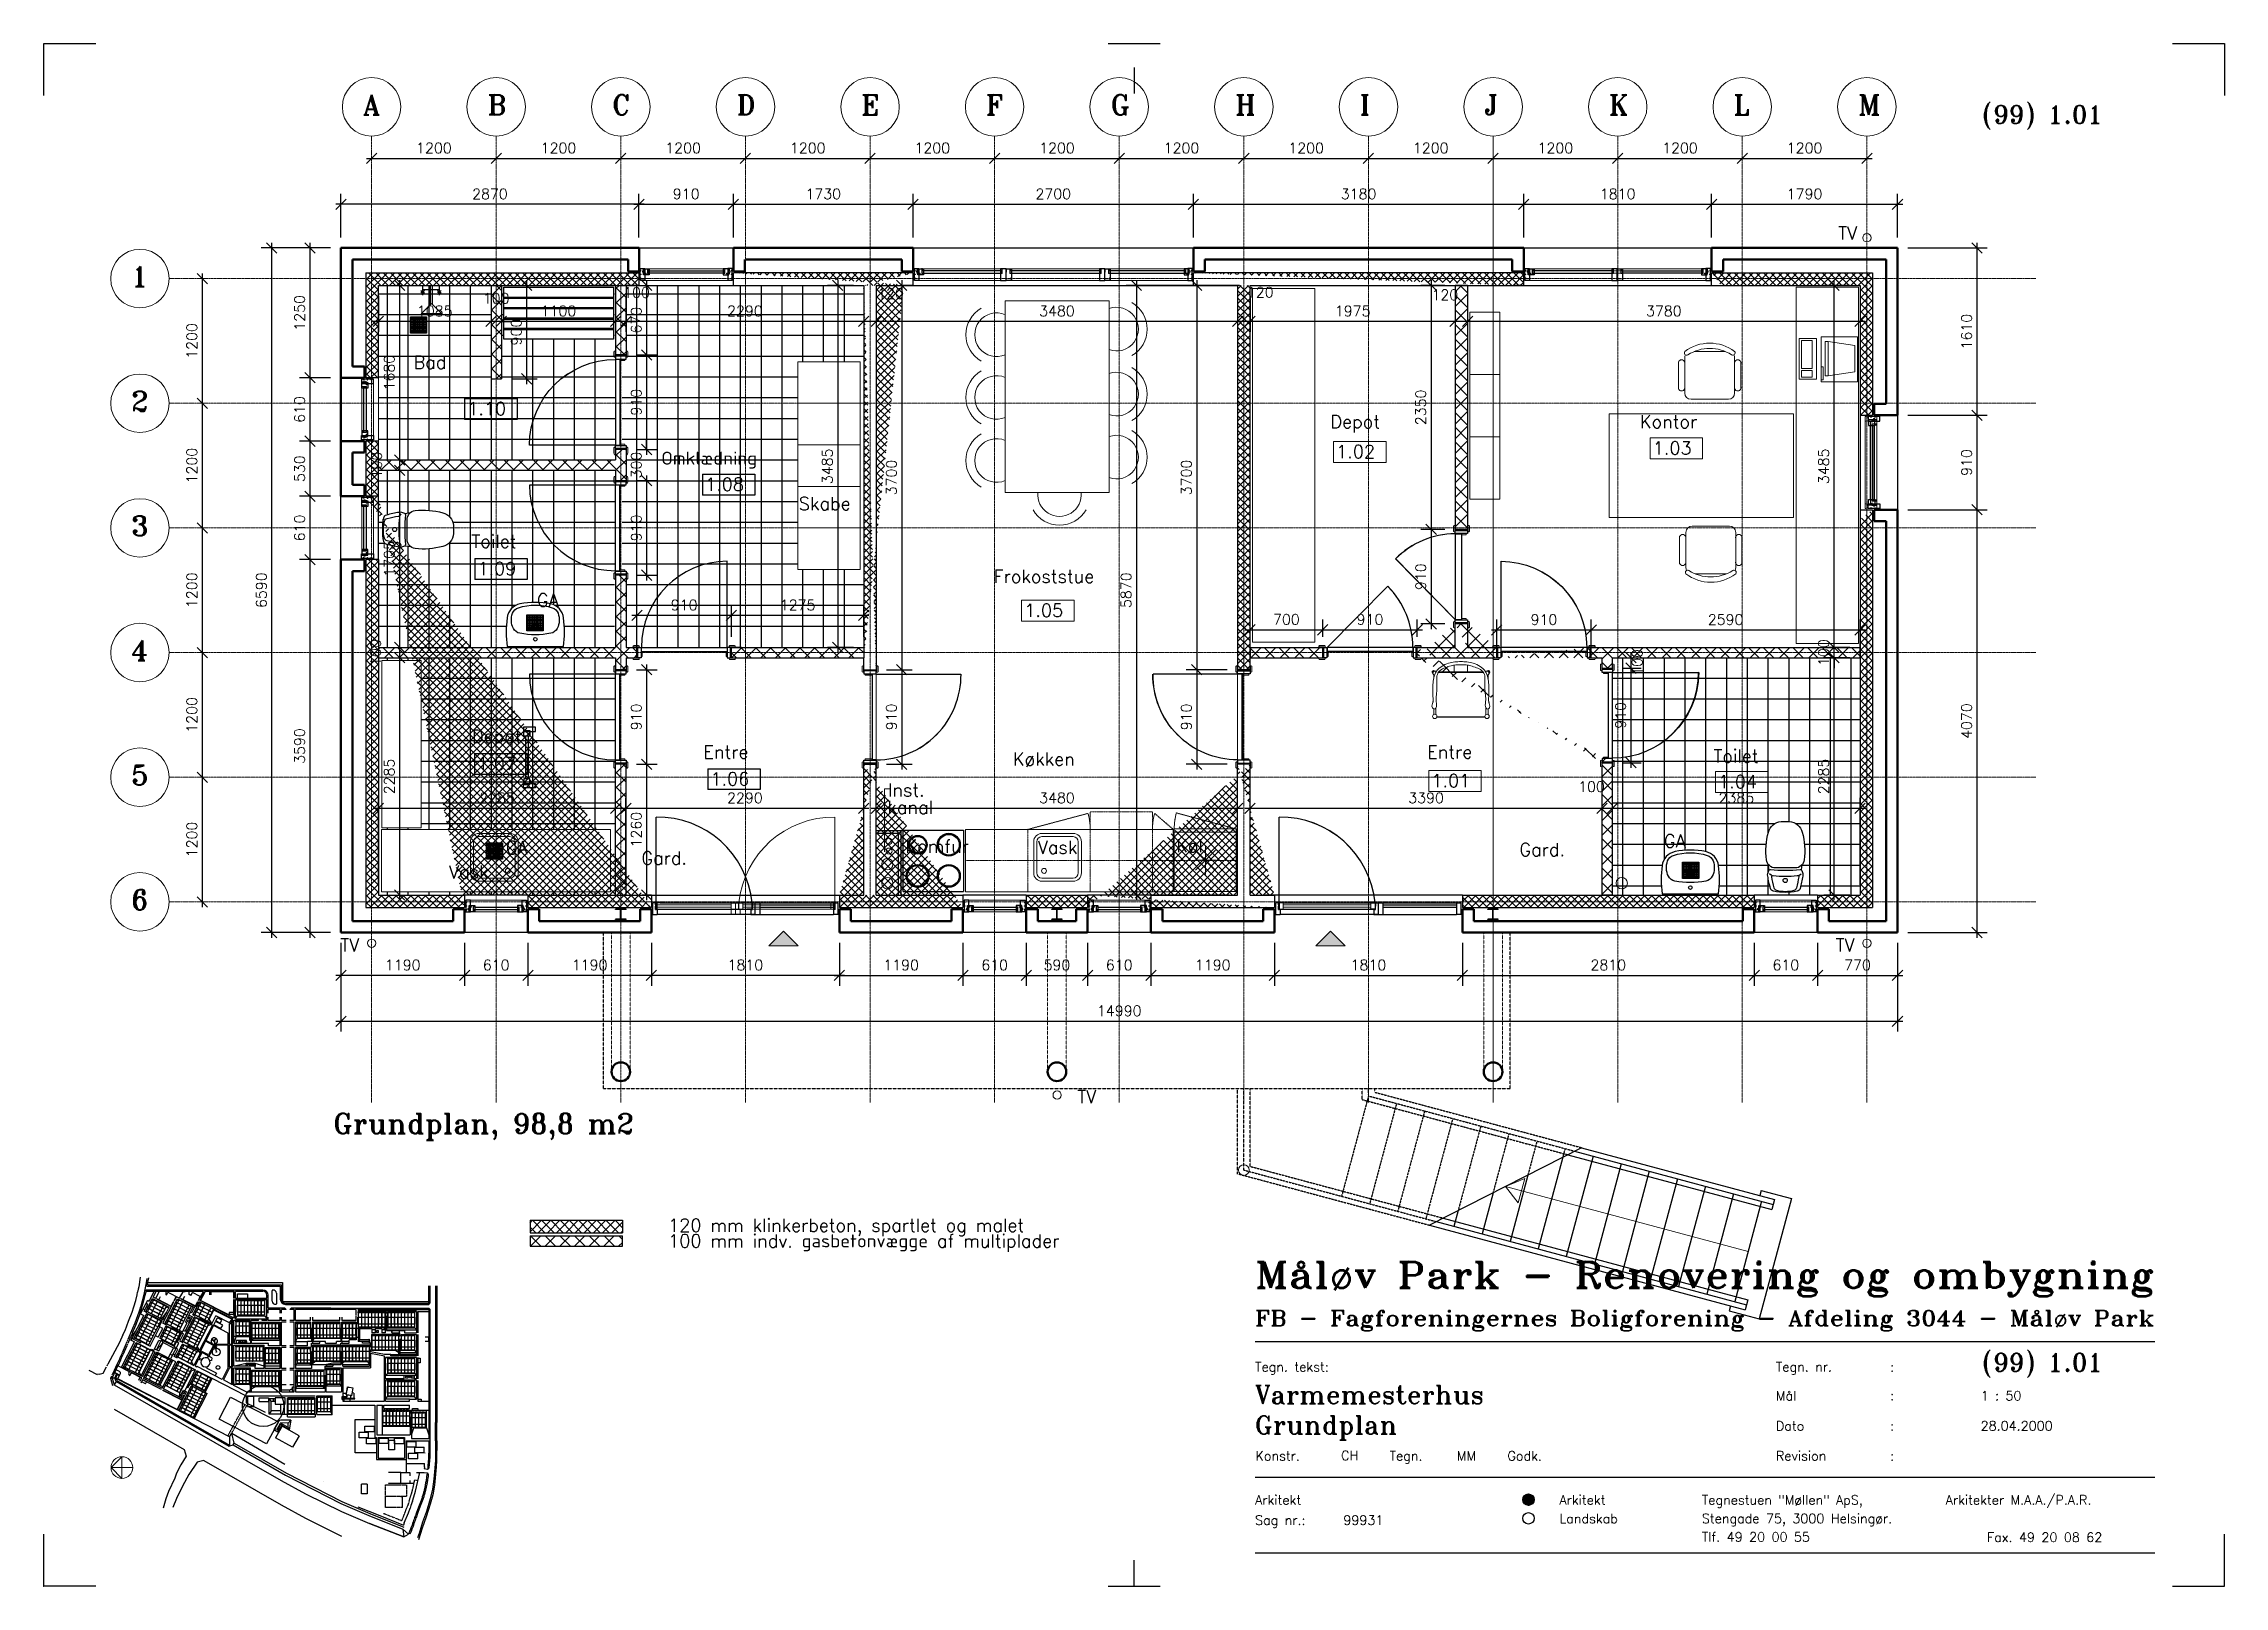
# Model space of a CAD drawing. Header units: millimetres. Extents: x -2 to 21000, y -2 to 14850.
import ezdxf
from ezdxf.enums import TextEntityAlignment as Align

# ---------------------------------------------------------------- set-up
doc = ezdxf.new("R2010")
doc.units = ezdxf.units.MM
for name, pattern in [('CENTERLINE', [27, 20, -3, 1, -3]), ('DASHED_1', [2, 1, -1]), ('DASHED_2', [3, 2, -1]), ('DASHED_3', [5, 3, -2]), ('DASHED_4', [7, 4, -3]), ('HIDDEN', [0.375, 0.25, -0.125])]:
    doc.linetypes.add(name, pattern=pattern)
for name, color, linetype in [('A99--MD', 1, 'Continuous'), ('FH_2D', 41, 'Continuous'), ('FLISER', 8, 'Continuous'), ('FOLDEM', 1, 'Continuous'), ('HOVED', 31, 'Continuous'), ('KONTUR', 7, 'Continuous'), ('SIGNATUR', 8, 'Continuous'), ('SKJULT-KONTUR', 8, 'DASHED_2'), ('STÅLPROFILER', 7, 'Continuous'), ('TEKST', 1, 'Continuous'), ('VVS', 191, 'Continuous')]:
    doc.layers.add(name, color=color, linetype=linetype)
for name, color, linetype, lineweight in [('BETON', 1, 'Continuous', 25), ('DIM', 4, 'Continuous', 18), ('GASBETON', 2, 'Continuous', 25), ('INDRET', 171, 'Continuous', 18), ('KØKKENINVENTAR', 201, 'Continuous', 18), ('MODUL', 8, 'CENTERLINE', 18), ('VINDUERDØRE', 6, 'Continuous', 18), ('YDER', 3, 'Continuous', 50)]:
    doc.layers.add(name, color=color, linetype=linetype, lineweight=lineweight)
doc.styles.add('ISO', font='romant.shx')
doc.styles.add('ROMANT', font='romant.shx')
doc.dimstyles.new('MOLLEN', dxfattribs={"dimscale": 50, "dimtxt": 2, "dimasz": 2, "dimexe": 2, "dimexo": 2, "dimgap": 1, "dimtad": 1, "dimtoh": 1, "dimdec": 0, "dimzin": 0, "dimdsep": 46, "dimtxsty": 'ROMANT', "dimblk": 'OBLIQUE', "dimcen": 0, "dimdle": 1, "dimadec": 0, "dimazin": 0, "dimtfac": 1, "dimtdec": 0, "dimtix": 1, "dimtofl": 0, "dimtmove": 1, "dimatfit": 3, "dimldrblk": 'KRYDS', "dimfxl": 1, "dimtolj": 1, "dimtzin": 0, "dimarcsym": 0})
pattern_1 = [(45, (0, -230.4), (-70.7107, 70.7107), []), (135, (0, -230.4), (-70.7107, -70.7107), [])]
pattern_2 = [(45, (0, 0), (-70.7107, 70.7107), []), (135, (0, 0), (-70.7107, -70.7107), [])]
pattern_3 = [(45, (0, 0), (-35.35534, 35.35534), []), (135, (0, 0), (-35.35534, -35.35534), [])]

msp = doc.modelspace()

# ---------------------------------------------------------------- texts
at = {"layer": 'DIM', "style": 'ROMANT'}
for s, p in [('A', (3072.9, 14165.7)), ('B', (4272.9, 14165.7)), ('C', (5472.9, 14165.7)), ('D', (6672.9, 14165.7)), ('E', (7872.9, 14165.7)), ('F', (9072.9, 14165.7)), ('G', (10272.9, 14165.7)), ('H', (11472.9, 14165.7)), ('I', (12672.9, 14165.7)), ('J', (13872.9, 14165.7)), ('K', (15072.9, 14165.7)), ('L', (16272.9, 14165.7)), ('M', (17472.9, 14165.7)), ('1', (842, 12512.7)), ('2', (842, 11312.7)), ('3', (842, 10112.7)), ('4', (842, 8912.7)), ('5', (842, 7712.7)), ('6', (842, 6512.7))]:
    msp.add_text(s, height=192.5, dxfattribs=at).set_placement(p)
at = {"layer": 'FH_2D'}
msp.add_attdef('PRIS', (4677.3, 8780), '1200', height=2.5, dxfattribs=at)
at = {"layer": 'HOVED', "style": 'ROMANT'}
for s, height, p in [('(99) 1.01', 175, (18668.4, 14080.8)), ('Grundplan, 98,8 m2', 192.5, (2786.9, 4358.3)), ('Tegn. tekst:', 90, (11665.6, 2067.1)), ('Tegn. nr.', 90, (16680.7, 2067.1)), (':', 90, (17780.7, 2067.1)), ('(99) 1.01', 175, (18668.4, 2067.1)), ('Varmemesterhus', 175, (11663.5, 1755.6)), ('Mål', 90, (16680.7, 1788.7)), (':', 90, (17780.7, 1788.7)), ('1 : 50', 90, (18652.4, 1788.7)), ('Grundplan', 175, (11663.5, 1464.2)), ('Dato', 90, (16680.7, 1497.8)), (':', 90, (17780.7, 1497.8)), ('28.04.2000', 90, (18652.4, 1499.4)), ('Konstr.', 90, (11668.8, 1210.6)), ('CH', 90, (12493.8, 1213)), ('Tegn.', 90, (12960.8, 1210.6)), ('MM', 90, (13607.8, 1210.6)), ('Godk.', 90, (14095.8, 1210.6)), ('Revision', 90, (16680.7, 1209.8)), (':', 90, (17780.7, 1209.8)), ('Arkitekt', 90, (11665.6, 785.1)), ('Arkitekt', 90, (14596.2, 785.1)), ('Tegnestuen "Møllen" ApS,', 90, (15967.8, 785.1)), ('Arkitekter M.A.A./P.A.R.', 90, (18315.8, 785.1)), ('Sag nr.:', 90, (11665.3, 590.5)), ('99931', 90, (12515.4, 590.5)), ('Landskab', 90, (14596.2, 605.4)), ('Stengade 75, 3000 Helsingør.', 90, (15967.8, 607)), ('Tlf. 49 20 00 55 ', 90, (15967.8, 428.9)), ('Fax. 49 20 08 62', 90, (18713.2, 426.2))]:
    msp.add_text(s, height=height, dxfattribs=at).set_placement(p)
at = {"layer": 'HOVED', "linetype": 'HIDDEN', "style": 'ROMANT'}
for s, height, p, p2 in [('Måløv Park - Renovering og ombygning', 250.639, (11664.9, 2872.4), (20329.9, 2872.4)), ('FB - Fagforeningernes Boligforening - Afdeling 3044 - Måløv Park', 147.459, (11664.9, 2507.4), (20329.9, 2507.4))]:
    msp.add_text(s, height=height, dxfattribs=at).set_placement(p, p2, align=Align.ALIGNED)
at = {"layer": 'TEKST'}
for s, style, p in [('TV', 'ROMANT', (17280.1, 12963.7)), ('Bad', 'ROMANT', (3560.5, 11720)), ('1.10', 'ROMANT', (4077.9, 11273.5)), ('Depot', 'ROMANT', (12390.7, 11148.1)), ('Kontor', 'ROMANT', (15371.6, 11148.1)), ('Omklædning', 'ROMANT', (5946.7, 10796.9)), ('1.02', 'ROMANT', (12446.2, 10860.7)), ('1.03', 'ROMANT', (15494.3, 10894)), ('1.08', 'ROMANT', (6368.2, 10545.8)), ('Skabe', 'ROMANT', (7271.8, 10360)), ('Toilet', 'ROMANT', (4117.9, 9996.8)), ('1.09', 'ROMANT', (4176, 9734.1)), ('Frokoststue', 'ROMANT', (9146.6, 9658.5)), ('GA', 'ROMANT', (4749, 9431.1)), ('1.05', 'ROMANT', (9442.2, 9331.8)), ('Depot', 'ROMANT', (4122.5, 8120.4)), ('Entre', 'ROMANT', (6351.7, 7968.7)), ('Køkken', 'ROMANT', (9333.8, 7899.8)), ('Entre', 'ROMANT', (13322.7, 7968.7)), ('Toilet', 'ROMANT', (16079.5, 7929.3)), ('1.07', 'ROMANT', (4173.8, 7855)), ('1.06', 'ROMANT', (6419.4, 7709.8)), ('1.01', 'ROMANT', (13362.6, 7691.4)), ('1.04', 'ROMANT', (16124.2, 7681.8)), ('Inst.', 'ROMANT', (8129.7, 7602.7)), ('kanal', 'ROMANT', (8124.5, 7435.1)), ('GA', 'ROMANT', (4449.6, 7048.1)), ('Komfur', 'ROMANT', (8298, 7060.8)), ('Vask', 'ROMANT', (9573.3, 7050.5)), ('Køl', 'ROMANT', (10905.5, 7067.1)), ('Gard.', 'ROMANT', (14210.7, 7029)), ('GA', 'ROMANT', (15602.8, 7112.6)), ('Vask', 'ROMANT', (3902.3, 6813.3)), ('Gard.', 'ROMANT', (5755, 6947.2)), ('TV', 'ROMANT', (2855.5, 6110)), ('TV', 'ROMANT', (17255.5, 6110)), ('TV', 'ROMANT', (9952.5, 4649.3)), ('120 mm klinkerbeton, spartlet og malet', 'ISO', (6012.4, 3412.4)), ('100 mm indv. gasbetonvægge af multiplader', 'ISO', (6012.4, 3262))]:
    msp.add_text(s, height=125, dxfattribs=dict(at, style=style)).set_placement(p)

# ---------------------------------------------------------------- blocks, each defined once
blk = doc.blocks.new('RECTANG')
for p, q in [((1, 1), (0, 1)), ((0, 1), (0, 0)), ((1, 0), (1, 1)), ((0, 0), (1, 0))]:
    blk.add_line(p, q)
blk = doc.blocks.new('IBMAT', base_point=(61, 306))
for p, q in [((75, 307), (75, 306)), ((81, 307), (75, 307)), ((81, 306), (81, 307))]:
    blk.add_line(p, q)
at = {"xscale": 21, "yscale": 17, "zscale": 21}
blk.add_blockref('RECTANG', (61, 306), dxfattribs=at)
blk = doc.blocks.new('KEYBOARD', base_point=(60, 294))
for p, xscale, yscale, zscale in [((60, 294), 19, 8, 19), ((61, 295), 13, 5, 13), ((75, 295), 3, 5, 3)]:
    blk.add_blockref('RECTANG', p, dxfattribs=dict(xscale=xscale, yscale=yscale, zscale=zscale))
blk = doc.blocks.new('BRUS-T')
at = {"layer": 'VVS'}
for p, q in [((-12, -175), (-12, 0)), ((8, -175), (8, 0)), ((-2, -165), (-102, -265)), ((-2, -165), (98, -265)), ((-102, -265), (98, -265))]:
    blk.add_line(p, q, dxfattribs=at)
blk = doc.blocks.new('BRUS')
at = {"layer": 'VVS'}
for p, q in [((-66, -83), (-102, -47)), ((-66, -48), (-102, -84)), ((-83, -66), (-102, -66)), ((-83, -90), (-83, -1)), ((-83, -90), (-83, -1)), ((-83, -36), (77, -36)), ((-83, -66), (-65, -66)), ((94, -83), (58, -47)), ((94, -48), (58, -84)), ((76, -66), (58, -66)), ((76, -66), (95, -66)), ((77, -90), (77, -1)), ((77, -91), (77, -1))]:
    blk.add_line(p, q, dxfattribs=at)
at = {"layer": 'A99--MD', "xscale": -1}
blk.add_blockref('BRUS-T', (-1, -6), dxfattribs=at)
blk = doc.blocks.new('_Oblique')
at = {"color": 0, "linetype": 'ByBlock', "lineweight": -2}
blk.add_line((-0.5, -0.5), (0.5, 0.5), dxfattribs=at)
blk = doc.blocks.new('*D68')
at = {"layer": 'DefPoints', "color": 0, "transparency": 16777216}
for p in [(2564, 9883), (2862, 9883), (2862, 6293)]:
    blk.add_point(p, dxfattribs=at)
at = {"layer": 'DIM', "color": 0, "lineweight": -2, "transparency": 16777216}
for p, q in [((2762, 9883), (2464, 9883)), ((2564, 6243), (2564, 9933)), ((2762, 6293), (2464, 6293))]:
    blk.add_line(p, q, dxfattribs=at)
at = {"layer": 'DIM', "color": 0, "lineweight": -2, "transparency": 16777216, "xscale": 100, "yscale": 100, "zscale": 100}
for p, rotation in [((2564, 9883), 90), ((2564, 6293), 270)]:
    blk.add_blockref('_Oblique', p, dxfattribs=dict(at, rotation=rotation))
at = {"layer": 'DIM', "color": 0, "transparency": 16777216, "insert": (2464, 8088), "char_height": 100, "attachment_point": 5, "rotation": 90, "style": 'ROMANT'}
blk.add_mtext('\\A1;3590', dxfattribs=at)
blk = doc.blocks.new('KRYDS')
at = {"color": 4}
for p, q in [((-1.5, 0), (1.5, 0)), ((0, -1.5), (0, 1.5))]:
    blk.add_line(p, q, dxfattribs=at)
blk.add_circle((0, 0), 0.75, dxfattribs=at)
blk = doc.blocks.new('*D69')
at = {"layer": 'DefPoints', "color": 0, "transparency": 16777216}
for p in [(2564, 10493), (2862, 10493), (2862, 9883)]:
    blk.add_point(p, dxfattribs=at)
at = {"layer": 'DIM', "color": 0, "lineweight": -2, "transparency": 16777216}
for p, q in [((2564, 9833), (2564, 10543)), ((2762, 10493), (2464, 10493)), ((2762, 9883), (2464, 9883))]:
    blk.add_line(p, q, dxfattribs=at)
at = {"layer": 'DIM', "color": 0, "lineweight": -2, "transparency": 16777216, "xscale": 100, "yscale": 100, "zscale": 100}
for p, rotation in [((2564, 10493), 90), ((2564, 9883), 270)]:
    blk.add_blockref('_Oblique', p, dxfattribs=dict(at, rotation=rotation))
at = {"layer": 'DIM', "color": 0, "transparency": 16777216, "insert": (2464, 10188), "char_height": 100, "attachment_point": 5, "rotation": 90, "style": 'ROMANT'}
blk.add_mtext('\\A1;610', dxfattribs=at)
blk = doc.blocks.new('*D70')
at = {"layer": 'DefPoints', "color": 0, "transparency": 16777216}
for p in [(2195, 12883), (2862, 12883), (2862, 6293)]:
    blk.add_point(p, dxfattribs=at)
at = {"layer": 'DIM', "color": 0, "lineweight": -2, "transparency": 16777216}
for p, q in [((2762, 12883), (2095, 12883)), ((2195, 6243), (2195, 12933)), ((2762, 6293), (2095, 6293))]:
    blk.add_line(p, q, dxfattribs=at)
at = {"layer": 'DIM', "color": 0, "lineweight": -2, "transparency": 16777216, "xscale": 100, "yscale": 100, "zscale": 100}
for p, rotation in [((2195, 12883), 90), ((2195, 6293), 270)]:
    blk.add_blockref('_Oblique', p, dxfattribs=dict(at, rotation=rotation))
at = {"layer": 'DIM', "color": 0, "transparency": 16777216, "insert": (2095, 9588), "char_height": 100, "attachment_point": 5, "rotation": 90, "style": 'ROMANT'}
blk.add_mtext('\\A1;6590', dxfattribs=at)
blk = doc.blocks.new('*D71')
at = {"layer": 'DefPoints', "color": 0, "transparency": 16777216}
for p in [(6642, 13303), (5732, 12883), (6642, 12883)]:
    blk.add_point(p, dxfattribs=at)
at = {"layer": 'DIM', "color": 0, "lineweight": -2, "transparency": 16777216}
for p, q in [((5682, 13303), (6692, 13303)), ((5732, 12983), (5732, 13403)), ((6642, 12983), (6642, 13403))]:
    blk.add_line(p, q, dxfattribs=at)
at = {"layer": 'DIM', "color": 0, "lineweight": -2, "transparency": 16777216, "xscale": 100, "yscale": 100, "zscale": 100, "rotation": 180}
blk.add_blockref('_Oblique', (5732, 13303), dxfattribs=at)
at = {"layer": 'DIM', "color": 0, "lineweight": -2, "transparency": 16777216, "xscale": 100, "yscale": 100, "zscale": 100}
blk.add_blockref('_Oblique', (6642, 13303), dxfattribs=at)
at = {"layer": 'DIM', "color": 0, "transparency": 16777216, "insert": (6187, 13403), "char_height": 100, "attachment_point": 5, "style": 'ROMANT'}
blk.add_mtext('\\A1;910', dxfattribs=at)
blk = doc.blocks.new('*D72')
at = {"layer": 'DefPoints', "color": 0, "transparency": 16777216}
for p in [(8372, 13303), (6642, 12883), (8372, 12883)]:
    blk.add_point(p, dxfattribs=at)
at = {"layer": 'DIM', "color": 0, "lineweight": -2, "transparency": 16777216}
for p, q in [((6592, 13303), (8422, 13303)), ((6642, 12983), (6642, 13403)), ((8372, 12983), (8372, 13403))]:
    blk.add_line(p, q, dxfattribs=at)
at = {"layer": 'DIM', "color": 0, "lineweight": -2, "transparency": 16777216, "xscale": 100, "yscale": 100, "zscale": 100, "rotation": 180}
blk.add_blockref('_Oblique', (6642, 13303), dxfattribs=at)
at = {"layer": 'DIM', "color": 0, "lineweight": -2, "transparency": 16777216, "xscale": 100, "yscale": 100, "zscale": 100}
blk.add_blockref('_Oblique', (8372, 13303), dxfattribs=at)
at = {"layer": 'DIM', "color": 0, "transparency": 16777216, "insert": (7507, 13403), "char_height": 100, "attachment_point": 5, "style": 'ROMANT'}
blk.add_mtext('\\A1;1730', dxfattribs=at)
blk = doc.blocks.new('*D73')
at = {"layer": 'DefPoints', "color": 0, "transparency": 16777216}
for p in [(11072, 13303), (8372, 12883), (11072, 12883)]:
    blk.add_point(p, dxfattribs=at)
at = {"layer": 'DIM', "color": 0, "lineweight": -2, "transparency": 16777216}
for p, q in [((8322, 13303), (11122, 13303)), ((8372, 12983), (8372, 13403)), ((11072, 12983), (11072, 13403))]:
    blk.add_line(p, q, dxfattribs=at)
at = {"layer": 'DIM', "color": 0, "lineweight": -2, "transparency": 16777216, "xscale": 100, "yscale": 100, "zscale": 100, "rotation": 180}
blk.add_blockref('_Oblique', (8372, 13303), dxfattribs=at)
at = {"layer": 'DIM', "color": 0, "lineweight": -2, "transparency": 16777216, "xscale": 100, "yscale": 100, "zscale": 100}
blk.add_blockref('_Oblique', (11072, 13303), dxfattribs=at)
at = {"layer": 'DIM', "color": 0, "transparency": 16777216, "insert": (9722, 13403), "char_height": 100, "attachment_point": 5, "style": 'ROMANT'}
blk.add_mtext('\\A1;2700', dxfattribs=at)
blk = doc.blocks.new('*D74')
at = {"layer": 'DefPoints', "color": 0, "transparency": 16777216}
for p in [(14252, 13303), (11072, 12883), (14252, 12883)]:
    blk.add_point(p, dxfattribs=at)
at = {"layer": 'DIM', "color": 0, "lineweight": -2, "transparency": 16777216}
for p, q in [((11022, 13303), (14302, 13303)), ((11072, 12983), (11072, 13403)), ((14252, 12983), (14252, 13403))]:
    blk.add_line(p, q, dxfattribs=at)
at = {"layer": 'DIM', "color": 0, "lineweight": -2, "transparency": 16777216, "xscale": 100, "yscale": 100, "zscale": 100, "rotation": 180}
blk.add_blockref('_Oblique', (11072, 13303), dxfattribs=at)
at = {"layer": 'DIM', "color": 0, "lineweight": -2, "transparency": 16777216, "xscale": 100, "yscale": 100, "zscale": 100}
blk.add_blockref('_Oblique', (14252, 13303), dxfattribs=at)
at = {"layer": 'DIM', "color": 0, "transparency": 16777216, "insert": (12662, 13403), "char_height": 100, "attachment_point": 5, "style": 'ROMANT'}
blk.add_mtext('\\A1;3180', dxfattribs=at)
blk = doc.blocks.new('*D75')
at = {"layer": 'DefPoints', "color": 0, "transparency": 16777216}
for p in [(16062, 13303), (14252, 12883), (16062, 12883)]:
    blk.add_point(p, dxfattribs=at)
at = {"layer": 'DIM', "color": 0, "lineweight": -2, "transparency": 16777216}
for p, q in [((14202, 13303), (16112, 13303)), ((14252, 12983), (14252, 13403)), ((16062, 12983), (16062, 13403))]:
    blk.add_line(p, q, dxfattribs=at)
at = {"layer": 'DIM', "color": 0, "lineweight": -2, "transparency": 16777216, "xscale": 100, "yscale": 100, "zscale": 100, "rotation": 180}
blk.add_blockref('_Oblique', (14252, 13303), dxfattribs=at)
at = {"layer": 'DIM', "color": 0, "lineweight": -2, "transparency": 16777216, "xscale": 100, "yscale": 100, "zscale": 100}
blk.add_blockref('_Oblique', (16062, 13303), dxfattribs=at)
at = {"layer": 'DIM', "color": 0, "transparency": 16777216, "insert": (15157, 13403), "char_height": 100, "attachment_point": 5, "style": 'ROMANT'}
blk.add_mtext('\\A1;1810', dxfattribs=at)
blk = doc.blocks.new('*D76')
at = {"layer": 'DefPoints', "color": 0, "transparency": 16777216}
for p in [(17852, 13303), (16062, 12883), (17852, 12883)]:
    blk.add_point(p, dxfattribs=at)
at = {"layer": 'DIM', "color": 0, "lineweight": -2, "transparency": 16777216}
for p, q in [((16012, 13303), (17902, 13303)), ((16062, 12983), (16062, 13403)), ((17852, 12983), (17852, 13403))]:
    blk.add_line(p, q, dxfattribs=at)
at = {"layer": 'DIM', "color": 0, "lineweight": -2, "transparency": 16777216, "xscale": 100, "yscale": 100, "zscale": 100, "rotation": 180}
blk.add_blockref('_Oblique', (16062, 13303), dxfattribs=at)
at = {"layer": 'DIM', "color": 0, "lineweight": -2, "transparency": 16777216, "xscale": 100, "yscale": 100, "zscale": 100}
blk.add_blockref('_Oblique', (17852, 13303), dxfattribs=at)
at = {"layer": 'DIM', "color": 0, "transparency": 16777216, "insert": (16957, 13403), "char_height": 100, "attachment_point": 5, "style": 'ROMANT'}
blk.add_mtext('\\A1;1790', dxfattribs=at)
blk = doc.blocks.new('*D77')
at = {"layer": 'DefPoints', "color": 0, "transparency": 16777216}
for p in [(17852, 12883), (17852, 11273), (18617, 11273)]:
    blk.add_point(p, dxfattribs=at)
at = {"layer": 'DIM', "color": 0, "lineweight": -2, "transparency": 16777216}
for p, q in [((17952, 12883), (18717, 12883)), ((18617, 12933), (18617, 11223)), ((17952, 11273), (18717, 11273))]:
    blk.add_line(p, q, dxfattribs=at)
at = {"layer": 'DIM', "color": 0, "lineweight": -2, "transparency": 16777216, "xscale": 100, "yscale": 100, "zscale": 100}
for p, rotation in [((18617, 12883), 90), ((18617, 11273), 270)]:
    blk.add_blockref('_Oblique', p, dxfattribs=dict(at, rotation=rotation))
at = {"layer": 'DIM', "color": 0, "transparency": 16777216, "insert": (18517, 12078), "char_height": 100, "attachment_point": 5, "rotation": 90, "style": 'ROMANT'}
blk.add_mtext('\\A1;1610', dxfattribs=at)
blk = doc.blocks.new('*D78')
at = {"layer": 'DefPoints', "color": 0, "transparency": 16777216}
for p in [(17852, 11273), (17852, 10363), (18617, 10363)]:
    blk.add_point(p, dxfattribs=at)
at = {"layer": 'DIM', "color": 0, "lineweight": -2, "transparency": 16777216}
for p, q in [((17952, 11273), (18717, 11273)), ((18617, 11323), (18617, 10313)), ((17952, 10363), (18717, 10363))]:
    blk.add_line(p, q, dxfattribs=at)
at = {"layer": 'DIM', "color": 0, "lineweight": -2, "transparency": 16777216, "xscale": 100, "yscale": 100, "zscale": 100}
for p, rotation in [((18617, 11273), 90), ((18617, 10363), 270)]:
    blk.add_blockref('_Oblique', p, dxfattribs=dict(at, rotation=rotation))
at = {"layer": 'DIM', "color": 0, "transparency": 16777216, "insert": (18517, 10818), "char_height": 100, "attachment_point": 5, "rotation": 90, "style": 'ROMANT'}
blk.add_mtext('\\A1;910', dxfattribs=at)
blk = doc.blocks.new('*D79')
at = {"layer": 'DefPoints', "color": 0, "transparency": 16777216}
for p in [(17852, 10363), (17852, 6293), (18617, 6293)]:
    blk.add_point(p, dxfattribs=at)
at = {"layer": 'DIM', "color": 0, "lineweight": -2, "transparency": 16777216}
for p, q in [((17952, 10363), (18717, 10363)), ((18617, 10413), (18617, 6243)), ((17952, 6293), (18717, 6293))]:
    blk.add_line(p, q, dxfattribs=at)
at = {"layer": 'DIM', "color": 0, "lineweight": -2, "transparency": 16777216, "xscale": 100, "yscale": 100, "zscale": 100}
for p, rotation in [((18617, 10363), 90), ((18617, 6293), 270)]:
    blk.add_blockref('_Oblique', p, dxfattribs=dict(at, rotation=rotation))
at = {"layer": 'DIM', "color": 0, "transparency": 16777216, "insert": (18517, 8328), "char_height": 100, "attachment_point": 5, "rotation": 90, "style": 'ROMANT'}
blk.add_mtext('\\A1;4070', dxfattribs=at)
blk = doc.blocks.new('*D80')
at = {"layer": 'DefPoints', "color": 0, "transparency": 16777216}
for p in [(2862, 6293), (17852, 5880), (17852, 5439)]:
    blk.add_point(p, dxfattribs=at)
at = {"layer": 'DIM', "color": 0, "lineweight": -2, "transparency": 16777216}
for p, q in [((2862, 6193), (2862, 5339)), ((17852, 5780), (17852, 5339)), ((2812, 5439), (17902, 5439))]:
    blk.add_line(p, q, dxfattribs=at)
at = {"layer": 'DIM', "color": 0, "lineweight": -2, "transparency": 16777216, "xscale": 100, "yscale": 100, "zscale": 100, "rotation": 180}
blk.add_blockref('_Oblique', (2862, 5439), dxfattribs=at)
at = {"layer": 'DIM', "color": 0, "lineweight": -2, "transparency": 16777216, "xscale": 100, "yscale": 100, "zscale": 100}
blk.add_blockref('_Oblique', (17852, 5439), dxfattribs=at)
at = {"layer": 'DIM', "color": 0, "transparency": 16777216, "insert": (10357, 5539), "char_height": 100, "attachment_point": 5, "style": 'ROMANT'}
blk.add_mtext('\\A1;14990', dxfattribs=at)
blk = doc.blocks.new('*D81')
at = {"layer": 'DefPoints', "color": 0, "transparency": 16777216}
for p in [(7662, 6293), (8852, 6293), (8852, 5880)]:
    blk.add_point(p, dxfattribs=at)
at = {"layer": 'DIM', "color": 0, "lineweight": -2, "transparency": 16777216}
for p, q in [((7662, 6193), (7662, 5780)), ((8852, 6193), (8852, 5780)), ((7612, 5880), (8902, 5880))]:
    blk.add_line(p, q, dxfattribs=at)
at = {"layer": 'DIM', "color": 0, "lineweight": -2, "transparency": 16777216, "xscale": 100, "yscale": 100, "zscale": 100, "rotation": 180}
blk.add_blockref('_Oblique', (7662, 5880), dxfattribs=at)
at = {"layer": 'DIM', "color": 0, "lineweight": -2, "transparency": 16777216, "xscale": 100, "yscale": 100, "zscale": 100}
blk.add_blockref('_Oblique', (8852, 5880), dxfattribs=at)
at = {"layer": 'DIM', "color": 0, "transparency": 16777216, "insert": (8257, 5980), "char_height": 100, "attachment_point": 5, "style": 'ROMANT'}
blk.add_mtext('\\A1;1190', dxfattribs=at)
blk = doc.blocks.new('*D82')
at = {"layer": 'DefPoints', "color": 0, "transparency": 16777216}
for p in [(8852, 6293), (9462, 6293), (9462, 5880)]:
    blk.add_point(p, dxfattribs=at)
at = {"layer": 'DIM', "color": 0, "lineweight": -2, "transparency": 16777216}
for p, q in [((8852, 6193), (8852, 5780)), ((9462, 6193), (9462, 5780)), ((8802, 5880), (9512, 5880))]:
    blk.add_line(p, q, dxfattribs=at)
at = {"layer": 'DIM', "color": 0, "lineweight": -2, "transparency": 16777216, "xscale": 100, "yscale": 100, "zscale": 100, "rotation": 180}
blk.add_blockref('_Oblique', (8852, 5880), dxfattribs=at)
at = {"layer": 'DIM', "color": 0, "lineweight": -2, "transparency": 16777216, "xscale": 100, "yscale": 100, "zscale": 100}
blk.add_blockref('_Oblique', (9462, 5880), dxfattribs=at)
at = {"layer": 'DIM', "color": 0, "transparency": 16777216, "insert": (9157, 5980), "char_height": 100, "attachment_point": 5, "style": 'ROMANT'}
blk.add_mtext('\\A1;610', dxfattribs=at)
blk = doc.blocks.new('*D83')
at = {"layer": 'DefPoints', "color": 0, "transparency": 16777216}
for p in [(9462, 6293), (10052, 6293), (10052, 5880)]:
    blk.add_point(p, dxfattribs=at)
at = {"layer": 'DIM', "color": 0, "lineweight": -2, "transparency": 16777216}
for p, q in [((9462, 6193), (9462, 5780)), ((10052, 6193), (10052, 5780)), ((9412, 5880), (10102, 5880))]:
    blk.add_line(p, q, dxfattribs=at)
at = {"layer": 'DIM', "color": 0, "lineweight": -2, "transparency": 16777216, "xscale": 100, "yscale": 100, "zscale": 100, "rotation": 180}
blk.add_blockref('_Oblique', (9462, 5880), dxfattribs=at)
at = {"layer": 'DIM', "color": 0, "lineweight": -2, "transparency": 16777216, "xscale": 100, "yscale": 100, "zscale": 100}
blk.add_blockref('_Oblique', (10052, 5880), dxfattribs=at)
at = {"layer": 'DIM', "color": 0, "transparency": 16777216, "insert": (9757, 5980), "char_height": 100, "attachment_point": 5, "style": 'ROMANT'}
blk.add_mtext('\\A1;590', dxfattribs=at)
blk = doc.blocks.new('*D84')
at = {"layer": 'DefPoints', "color": 0, "transparency": 16777216}
for p in [(10052, 6293), (10662, 6293), (10662, 5880)]:
    blk.add_point(p, dxfattribs=at)
at = {"layer": 'DIM', "color": 0, "lineweight": -2, "transparency": 16777216}
for p, q in [((10052, 6193), (10052, 5780)), ((10662, 6193), (10662, 5780)), ((10002, 5880), (10712, 5880))]:
    blk.add_line(p, q, dxfattribs=at)
at = {"layer": 'DIM', "color": 0, "lineweight": -2, "transparency": 16777216, "xscale": 100, "yscale": 100, "zscale": 100, "rotation": 180}
blk.add_blockref('_Oblique', (10052, 5880), dxfattribs=at)
at = {"layer": 'DIM', "color": 0, "lineweight": -2, "transparency": 16777216, "xscale": 100, "yscale": 100, "zscale": 100}
blk.add_blockref('_Oblique', (10662, 5880), dxfattribs=at)
at = {"layer": 'DIM', "color": 0, "transparency": 16777216, "insert": (10357, 5980), "char_height": 100, "attachment_point": 5, "style": 'ROMANT'}
blk.add_mtext('\\A1;610', dxfattribs=at)
blk = doc.blocks.new('*D85')
at = {"layer": 'DefPoints', "color": 0, "transparency": 16777216}
for p in [(10662, 6293), (11852, 6293), (11852, 5880)]:
    blk.add_point(p, dxfattribs=at)
at = {"layer": 'DIM', "color": 0, "lineweight": -2, "transparency": 16777216}
for p, q in [((10662, 6193), (10662, 5780)), ((11852, 6193), (11852, 5780)), ((10612, 5880), (11902, 5880))]:
    blk.add_line(p, q, dxfattribs=at)
at = {"layer": 'DIM', "color": 0, "lineweight": -2, "transparency": 16777216, "xscale": 100, "yscale": 100, "zscale": 100, "rotation": 180}
blk.add_blockref('_Oblique', (10662, 5880), dxfattribs=at)
at = {"layer": 'DIM', "color": 0, "lineweight": -2, "transparency": 16777216, "xscale": 100, "yscale": 100, "zscale": 100}
blk.add_blockref('_Oblique', (11852, 5880), dxfattribs=at)
at = {"layer": 'DIM', "color": 0, "transparency": 16777216, "insert": (11257, 5980), "char_height": 100, "attachment_point": 5, "style": 'ROMANT'}
blk.add_mtext('\\A1;1190', dxfattribs=at)
blk = doc.blocks.new('*D86')
at = {"layer": 'DefPoints', "color": 0, "transparency": 16777216}
for p in [(11852, 6293), (13662, 6293), (13662, 5880)]:
    blk.add_point(p, dxfattribs=at)
at = {"layer": 'DIM', "color": 0, "lineweight": -2, "transparency": 16777216}
for p, q in [((11852, 6193), (11852, 5780)), ((13662, 6193), (13662, 5780)), ((11802, 5880), (13712, 5880))]:
    blk.add_line(p, q, dxfattribs=at)
at = {"layer": 'DIM', "color": 0, "lineweight": -2, "transparency": 16777216, "xscale": 100, "yscale": 100, "zscale": 100, "rotation": 180}
blk.add_blockref('_Oblique', (11852, 5880), dxfattribs=at)
at = {"layer": 'DIM', "color": 0, "lineweight": -2, "transparency": 16777216, "xscale": 100, "yscale": 100, "zscale": 100}
blk.add_blockref('_Oblique', (13662, 5880), dxfattribs=at)
at = {"layer": 'DIM', "color": 0, "transparency": 16777216, "insert": (12757, 5980), "char_height": 100, "attachment_point": 5, "style": 'ROMANT'}
blk.add_mtext('\\A1;1810', dxfattribs=at)
blk = doc.blocks.new('*D87')
at = {"layer": 'DefPoints', "color": 0, "transparency": 16777216}
for p in [(3157, 13745), (4357, 13745), (4357, 13745)]:
    blk.add_point(p, dxfattribs=at)
at = {"layer": 'DIM', "color": 0, "lineweight": -2, "transparency": 16777216}
blk.add_line((3107, 13745), (4407, 13745), dxfattribs=at)
at = {"layer": 'DIM', "color": 0, "lineweight": -2, "transparency": 16777216, "xscale": 100, "yscale": 100, "zscale": 100, "rotation": 180}
blk.add_blockref('_Oblique', (3157, 13745), dxfattribs=at)
at = {"layer": 'DIM', "color": 0, "lineweight": -2, "transparency": 16777216, "xscale": 100, "yscale": 100, "zscale": 100}
blk.add_blockref('_Oblique', (4357, 13745), dxfattribs=at)
at = {"layer": 'DIM', "color": 0, "transparency": 16777216, "insert": (3757, 13845), "char_height": 100, "attachment_point": 5, "style": 'ROMANT'}
blk.add_mtext('\\A1;1200', dxfattribs=at)
blk = doc.blocks.new('*D88')
at = {"layer": 'DefPoints', "color": 0, "transparency": 16777216}
for p in [(4357, 13745), (5557, 13745), (5557, 13745)]:
    blk.add_point(p, dxfattribs=at)
at = {"layer": 'DIM', "color": 0, "lineweight": -2, "transparency": 16777216}
blk.add_line((4307, 13745), (5607, 13745), dxfattribs=at)
at = {"layer": 'DIM', "color": 0, "lineweight": -2, "transparency": 16777216, "xscale": 100, "yscale": 100, "zscale": 100, "rotation": 180}
blk.add_blockref('_Oblique', (4357, 13745), dxfattribs=at)
at = {"layer": 'DIM', "color": 0, "lineweight": -2, "transparency": 16777216, "xscale": 100, "yscale": 100, "zscale": 100}
blk.add_blockref('_Oblique', (5557, 13745), dxfattribs=at)
at = {"layer": 'DIM', "color": 0, "transparency": 16777216, "insert": (4957, 13845), "char_height": 100, "attachment_point": 5, "style": 'ROMANT'}
blk.add_mtext('\\A1;1200', dxfattribs=at)
blk = doc.blocks.new('*D89')
at = {"layer": 'DefPoints', "color": 0, "transparency": 16777216}
for p in [(5557, 13745), (6757, 13745), (6757, 13745)]:
    blk.add_point(p, dxfattribs=at)
at = {"layer": 'DIM', "color": 0, "lineweight": -2, "transparency": 16777216}
blk.add_line((5507, 13745), (6807, 13745), dxfattribs=at)
at = {"layer": 'DIM', "color": 0, "lineweight": -2, "transparency": 16777216, "xscale": 100, "yscale": 100, "zscale": 100, "rotation": 180}
blk.add_blockref('_Oblique', (5557, 13745), dxfattribs=at)
at = {"layer": 'DIM', "color": 0, "lineweight": -2, "transparency": 16777216, "xscale": 100, "yscale": 100, "zscale": 100}
blk.add_blockref('_Oblique', (6757, 13745), dxfattribs=at)
at = {"layer": 'DIM', "color": 0, "transparency": 16777216, "insert": (6157, 13845), "char_height": 100, "attachment_point": 5, "style": 'ROMANT'}
blk.add_mtext('\\A1;1200', dxfattribs=at)
blk = doc.blocks.new('*D90')
at = {"layer": 'DefPoints', "color": 0, "transparency": 16777216}
for p in [(6757, 13745), (7957, 13745), (7957, 13745)]:
    blk.add_point(p, dxfattribs=at)
at = {"layer": 'DIM', "color": 0, "lineweight": -2, "transparency": 16777216}
blk.add_line((6707, 13745), (8007, 13745), dxfattribs=at)
at = {"layer": 'DIM', "color": 0, "lineweight": -2, "transparency": 16777216, "xscale": 100, "yscale": 100, "zscale": 100, "rotation": 180}
blk.add_blockref('_Oblique', (6757, 13745), dxfattribs=at)
at = {"layer": 'DIM', "color": 0, "lineweight": -2, "transparency": 16777216, "xscale": 100, "yscale": 100, "zscale": 100}
blk.add_blockref('_Oblique', (7957, 13745), dxfattribs=at)
at = {"layer": 'DIM', "color": 0, "transparency": 16777216, "insert": (7357, 13845), "char_height": 100, "attachment_point": 5, "style": 'ROMANT'}
blk.add_mtext('\\A1;1200', dxfattribs=at)
blk = doc.blocks.new('*D91')
at = {"layer": 'DefPoints', "color": 0, "transparency": 16777216}
for p in [(7957, 13745), (9157, 13745), (9157, 13745)]:
    blk.add_point(p, dxfattribs=at)
at = {"layer": 'DIM', "color": 0, "lineweight": -2, "transparency": 16777216}
blk.add_line((7907, 13745), (9207, 13745), dxfattribs=at)
at = {"layer": 'DIM', "color": 0, "lineweight": -2, "transparency": 16777216, "xscale": 100, "yscale": 100, "zscale": 100, "rotation": 180}
blk.add_blockref('_Oblique', (7957, 13745), dxfattribs=at)
at = {"layer": 'DIM', "color": 0, "lineweight": -2, "transparency": 16777216, "xscale": 100, "yscale": 100, "zscale": 100}
blk.add_blockref('_Oblique', (9157, 13745), dxfattribs=at)
at = {"layer": 'DIM', "color": 0, "transparency": 16777216, "insert": (8557, 13845), "char_height": 100, "attachment_point": 5, "style": 'ROMANT'}
blk.add_mtext('\\A1;1200', dxfattribs=at)
blk = doc.blocks.new('*D92')
at = {"layer": 'DefPoints', "color": 0, "transparency": 16777216}
for p in [(9157, 13745), (10357, 13745), (10357, 13745)]:
    blk.add_point(p, dxfattribs=at)
at = {"layer": 'DIM', "color": 0, "lineweight": -2, "transparency": 16777216}
blk.add_line((9107, 13745), (10407, 13745), dxfattribs=at)
at = {"layer": 'DIM', "color": 0, "lineweight": -2, "transparency": 16777216, "xscale": 100, "yscale": 100, "zscale": 100, "rotation": 180}
blk.add_blockref('_Oblique', (9157, 13745), dxfattribs=at)
at = {"layer": 'DIM', "color": 0, "lineweight": -2, "transparency": 16777216, "xscale": 100, "yscale": 100, "zscale": 100}
blk.add_blockref('_Oblique', (10357, 13745), dxfattribs=at)
at = {"layer": 'DIM', "color": 0, "transparency": 16777216, "insert": (9757, 13845), "char_height": 100, "attachment_point": 5, "style": 'ROMANT'}
blk.add_mtext('\\A1;1200', dxfattribs=at)
blk = doc.blocks.new('*D93')
at = {"layer": 'DefPoints', "color": 0, "transparency": 16777216}
for p in [(10357, 13745), (11557, 13745), (11557, 13745)]:
    blk.add_point(p, dxfattribs=at)
at = {"layer": 'DIM', "color": 0, "lineweight": -2, "transparency": 16777216}
blk.add_line((10307, 13745), (11607, 13745), dxfattribs=at)
at = {"layer": 'DIM', "color": 0, "lineweight": -2, "transparency": 16777216, "xscale": 100, "yscale": 100, "zscale": 100, "rotation": 180}
blk.add_blockref('_Oblique', (10357, 13745), dxfattribs=at)
at = {"layer": 'DIM', "color": 0, "lineweight": -2, "transparency": 16777216, "xscale": 100, "yscale": 100, "zscale": 100}
blk.add_blockref('_Oblique', (11557, 13745), dxfattribs=at)
at = {"layer": 'DIM', "color": 0, "transparency": 16777216, "insert": (10957, 13845), "char_height": 100, "attachment_point": 5, "style": 'ROMANT'}
blk.add_mtext('\\A1;1200', dxfattribs=at)
blk = doc.blocks.new('*D94')
at = {"layer": 'DefPoints', "color": 0, "transparency": 16777216}
for p in [(11557, 13745), (12757, 13745), (12757, 13745)]:
    blk.add_point(p, dxfattribs=at)
at = {"layer": 'DIM', "color": 0, "lineweight": -2, "transparency": 16777216}
blk.add_line((11507, 13745), (12807, 13745), dxfattribs=at)
at = {"layer": 'DIM', "color": 0, "lineweight": -2, "transparency": 16777216, "xscale": 100, "yscale": 100, "zscale": 100, "rotation": 180}
blk.add_blockref('_Oblique', (11557, 13745), dxfattribs=at)
at = {"layer": 'DIM', "color": 0, "lineweight": -2, "transparency": 16777216, "xscale": 100, "yscale": 100, "zscale": 100}
blk.add_blockref('_Oblique', (12757, 13745), dxfattribs=at)
at = {"layer": 'DIM', "color": 0, "transparency": 16777216, "insert": (12157, 13845), "char_height": 100, "attachment_point": 5, "style": 'ROMANT'}
blk.add_mtext('\\A1;1200', dxfattribs=at)
blk = doc.blocks.new('*D95')
at = {"layer": 'DefPoints', "color": 0, "transparency": 16777216}
for p in [(12757, 13745), (13957, 13745), (13957, 13745)]:
    blk.add_point(p, dxfattribs=at)
at = {"layer": 'DIM', "color": 0, "lineweight": -2, "transparency": 16777216}
blk.add_line((12707, 13745), (14007, 13745), dxfattribs=at)
at = {"layer": 'DIM', "color": 0, "lineweight": -2, "transparency": 16777216, "xscale": 100, "yscale": 100, "zscale": 100, "rotation": 180}
blk.add_blockref('_Oblique', (12757, 13745), dxfattribs=at)
at = {"layer": 'DIM', "color": 0, "lineweight": -2, "transparency": 16777216, "xscale": 100, "yscale": 100, "zscale": 100}
blk.add_blockref('_Oblique', (13957, 13745), dxfattribs=at)
at = {"layer": 'DIM', "color": 0, "transparency": 16777216, "insert": (13357, 13845), "char_height": 100, "attachment_point": 5, "style": 'ROMANT'}
blk.add_mtext('\\A1;1200', dxfattribs=at)
blk = doc.blocks.new('*D96')
at = {"layer": 'DefPoints', "color": 0, "transparency": 16777216}
for p in [(13957, 13745), (15157, 13745), (15157, 13745)]:
    blk.add_point(p, dxfattribs=at)
at = {"layer": 'DIM', "color": 0, "lineweight": -2, "transparency": 16777216}
blk.add_line((13907, 13745), (15207, 13745), dxfattribs=at)
at = {"layer": 'DIM', "color": 0, "lineweight": -2, "transparency": 16777216, "xscale": 100, "yscale": 100, "zscale": 100, "rotation": 180}
blk.add_blockref('_Oblique', (13957, 13745), dxfattribs=at)
at = {"layer": 'DIM', "color": 0, "lineweight": -2, "transparency": 16777216, "xscale": 100, "yscale": 100, "zscale": 100}
blk.add_blockref('_Oblique', (15157, 13745), dxfattribs=at)
at = {"layer": 'DIM', "color": 0, "transparency": 16777216, "insert": (14557, 13845), "char_height": 100, "attachment_point": 5, "style": 'ROMANT'}
blk.add_mtext('\\A1;1200', dxfattribs=at)
blk = doc.blocks.new('*D97')
at = {"layer": 'DefPoints', "color": 0, "transparency": 16777216}
for p in [(15157, 13745), (16357, 13745), (16357, 13745)]:
    blk.add_point(p, dxfattribs=at)
at = {"layer": 'DIM', "color": 0, "lineweight": -2, "transparency": 16777216}
blk.add_line((15107, 13745), (16407, 13745), dxfattribs=at)
at = {"layer": 'DIM', "color": 0, "lineweight": -2, "transparency": 16777216, "xscale": 100, "yscale": 100, "zscale": 100, "rotation": 180}
blk.add_blockref('_Oblique', (15157, 13745), dxfattribs=at)
at = {"layer": 'DIM', "color": 0, "lineweight": -2, "transparency": 16777216, "xscale": 100, "yscale": 100, "zscale": 100}
blk.add_blockref('_Oblique', (16357, 13745), dxfattribs=at)
at = {"layer": 'DIM', "color": 0, "transparency": 16777216, "insert": (15757, 13845), "char_height": 100, "attachment_point": 5, "style": 'ROMANT'}
blk.add_mtext('\\A1;1200', dxfattribs=at)
blk = doc.blocks.new('*D98')
at = {"layer": 'DefPoints', "color": 0, "transparency": 16777216}
for p in [(16357, 13745), (17557, 13745), (17557, 13745)]:
    blk.add_point(p, dxfattribs=at)
at = {"layer": 'DIM', "color": 0, "lineweight": -2, "transparency": 16777216}
blk.add_line((16307, 13745), (17607, 13745), dxfattribs=at)
at = {"layer": 'DIM', "color": 0, "lineweight": -2, "transparency": 16777216, "xscale": 100, "yscale": 100, "zscale": 100, "rotation": 180}
blk.add_blockref('_Oblique', (16357, 13745), dxfattribs=at)
at = {"layer": 'DIM', "color": 0, "lineweight": -2, "transparency": 16777216, "xscale": 100, "yscale": 100, "zscale": 100}
blk.add_blockref('_Oblique', (17557, 13745), dxfattribs=at)
at = {"layer": 'DIM', "color": 0, "transparency": 16777216, "insert": (16957, 13845), "char_height": 100, "attachment_point": 5, "style": 'ROMANT'}
blk.add_mtext('\\A1;1200', dxfattribs=at)
blk = doc.blocks.new('*D99')
at = {"layer": 'DefPoints', "color": 0, "transparency": 16777216}
for p in [(1526, 12588), (1526, 11388), (1526, 11388)]:
    blk.add_point(p, dxfattribs=at)
at = {"layer": 'DIM', "color": 0, "lineweight": -2, "transparency": 16777216}
blk.add_line((1526, 12638), (1526, 11338), dxfattribs=at)
at = {"layer": 'DIM', "color": 0, "lineweight": -2, "transparency": 16777216, "xscale": 100, "yscale": 100, "zscale": 100}
for p, rotation in [((1526, 12588), 90), ((1526, 11388), 270)]:
    blk.add_blockref('_Oblique', p, dxfattribs=dict(at, rotation=rotation))
at = {"layer": 'DIM', "color": 0, "transparency": 16777216, "insert": (1426, 11988), "char_height": 100, "attachment_point": 5, "rotation": 90, "style": 'ROMANT'}
blk.add_mtext('\\A1;1200', dxfattribs=at)
blk = doc.blocks.new('*D100')
at = {"layer": 'DefPoints', "color": 0, "transparency": 16777216}
for p in [(1526, 11388), (1526, 10188), (1526, 10188)]:
    blk.add_point(p, dxfattribs=at)
at = {"layer": 'DIM', "color": 0, "lineweight": -2, "transparency": 16777216}
blk.add_line((1526, 11438), (1526, 10138), dxfattribs=at)
at = {"layer": 'DIM', "color": 0, "lineweight": -2, "transparency": 16777216, "xscale": 100, "yscale": 100, "zscale": 100}
for p, rotation in [((1526, 11388), 90), ((1526, 10188), 270)]:
    blk.add_blockref('_Oblique', p, dxfattribs=dict(at, rotation=rotation))
at = {"layer": 'DIM', "color": 0, "transparency": 16777216, "insert": (1426, 10788), "char_height": 100, "attachment_point": 5, "rotation": 90, "style": 'ROMANT'}
blk.add_mtext('\\A1;1200', dxfattribs=at)
blk = doc.blocks.new('*D101')
at = {"layer": 'DefPoints', "color": 0, "transparency": 16777216}
for p in [(1526, 10188), (1526, 8988), (1526, 8988)]:
    blk.add_point(p, dxfattribs=at)
at = {"layer": 'DIM', "color": 0, "lineweight": -2, "transparency": 16777216}
blk.add_line((1526, 10238), (1526, 8938), dxfattribs=at)
at = {"layer": 'DIM', "color": 0, "lineweight": -2, "transparency": 16777216, "xscale": 100, "yscale": 100, "zscale": 100}
for p, rotation in [((1526, 10188), 90), ((1526, 8988), 270)]:
    blk.add_blockref('_Oblique', p, dxfattribs=dict(at, rotation=rotation))
at = {"layer": 'DIM', "color": 0, "transparency": 16777216, "insert": (1426, 9588), "char_height": 100, "attachment_point": 5, "rotation": 90, "style": 'ROMANT'}
blk.add_mtext('\\A1;1200', dxfattribs=at)
blk = doc.blocks.new('*D102')
at = {"layer": 'DefPoints', "color": 0, "transparency": 16777216}
for p in [(1526, 8988), (1526, 7788), (1526, 7788)]:
    blk.add_point(p, dxfattribs=at)
at = {"layer": 'DIM', "color": 0, "lineweight": -2, "transparency": 16777216}
blk.add_line((1526, 9038), (1526, 7738), dxfattribs=at)
at = {"layer": 'DIM', "color": 0, "lineweight": -2, "transparency": 16777216, "xscale": 100, "yscale": 100, "zscale": 100}
for p, rotation in [((1526, 8988), 90), ((1526, 7788), 270)]:
    blk.add_blockref('_Oblique', p, dxfattribs=dict(at, rotation=rotation))
at = {"layer": 'DIM', "color": 0, "transparency": 16777216, "insert": (1426, 8388), "char_height": 100, "attachment_point": 5, "rotation": 90, "style": 'ROMANT'}
blk.add_mtext('\\A1;1200', dxfattribs=at)
blk = doc.blocks.new('*D103')
at = {"layer": 'DefPoints', "color": 0, "transparency": 16777216}
for p in [(1526, 7788), (1526, 6588), (1526, 6588)]:
    blk.add_point(p, dxfattribs=at)
at = {"layer": 'DIM', "color": 0, "lineweight": -2, "transparency": 16777216}
blk.add_line((1526, 7838), (1526, 6538), dxfattribs=at)
at = {"layer": 'DIM', "color": 0, "lineweight": -2, "transparency": 16777216, "xscale": 100, "yscale": 100, "zscale": 100}
for p, rotation in [((1526, 7788), 90), ((1526, 6588), 270)]:
    blk.add_blockref('_Oblique', p, dxfattribs=dict(at, rotation=rotation))
at = {"layer": 'DIM', "color": 0, "transparency": 16777216, "insert": (1426, 7188), "char_height": 100, "attachment_point": 5, "rotation": 90, "style": 'ROMANT'}
blk.add_mtext('\\A1;1200', dxfattribs=at)
blk = doc.blocks.new('*D57')
at = {"layer": 'DefPoints', "color": 0, "transparency": 16777216}
for p in [(2564, 11633), (2862, 11633), (2862, 11023)]:
    blk.add_point(p, dxfattribs=at)
at = {"layer": 'DIM', "color": 0, "lineweight": -2, "transparency": 16777216}
for p, q in [((2762, 11633), (2464, 11633)), ((2564, 10973), (2564, 11683)), ((2762, 11023), (2464, 11023))]:
    blk.add_line(p, q, dxfattribs=at)
at = {"layer": 'DIM', "color": 0, "lineweight": -2, "transparency": 16777216, "xscale": 100, "yscale": 100, "zscale": 100}
for p, rotation in [((2564, 11633), 90), ((2564, 11023), 270)]:
    blk.add_blockref('_Oblique', p, dxfattribs=dict(at, rotation=rotation))
at = {"layer": 'DIM', "color": 0, "transparency": 16777216, "insert": (2464, 11328), "char_height": 100, "attachment_point": 5, "rotation": 90, "style": 'ROMANT'}
blk.add_mtext('\\A1;610', dxfattribs=at)
blk = doc.blocks.new('*D58')
at = {"layer": 'DefPoints', "color": 0, "transparency": 16777216}
for p in [(2862, 13303), (2862, 12883), (5732, 12883)]:
    blk.add_point(p, dxfattribs=at)
at = {"layer": 'DIM', "color": 0, "lineweight": -2, "transparency": 16777216}
for p, q in [((5782, 13303), (2812, 13303)), ((2862, 12983), (2862, 13403)), ((5732, 12983), (5732, 13403))]:
    blk.add_line(p, q, dxfattribs=at)
at = {"layer": 'DIM', "color": 0, "lineweight": -2, "transparency": 16777216, "xscale": 100, "yscale": 100, "zscale": 100, "rotation": 180}
blk.add_blockref('_Oblique', (2862, 13303), dxfattribs=at)
at = {"layer": 'DIM', "color": 0, "lineweight": -2, "transparency": 16777216, "xscale": 100, "yscale": 100, "zscale": 100}
blk.add_blockref('_Oblique', (5732, 13303), dxfattribs=at)
at = {"layer": 'DIM', "color": 0, "transparency": 16777216, "insert": (4297, 13403), "char_height": 100, "attachment_point": 5, "style": 'ROMANT'}
blk.add_mtext('\\A1;2870', dxfattribs=at)
blk = doc.blocks.new('*D59')
at = {"layer": 'DefPoints', "color": 0, "transparency": 16777216}
for p in [(2564, 12883), (2862, 12883), (2862, 11633)]:
    blk.add_point(p, dxfattribs=at)
at = {"layer": 'DIM', "color": 0, "lineweight": -2, "transparency": 16777216}
for p, q in [((2762, 12883), (2464, 12883)), ((2564, 11583), (2564, 12933)), ((2762, 11633), (2464, 11633))]:
    blk.add_line(p, q, dxfattribs=at)
at = {"layer": 'DIM', "color": 0, "lineweight": -2, "transparency": 16777216, "xscale": 100, "yscale": 100, "zscale": 100}
for p, rotation in [((2564, 12883), 90), ((2564, 11633), 270)]:
    blk.add_blockref('_Oblique', p, dxfattribs=dict(at, rotation=rotation))
at = {"layer": 'DIM', "color": 0, "transparency": 16777216, "insert": (2464, 12258), "char_height": 100, "attachment_point": 5, "rotation": 90, "style": 'ROMANT'}
blk.add_mtext('\\A1;1250', dxfattribs=at)
blk = doc.blocks.new('*D60')
at = {"layer": 'DefPoints', "color": 0, "transparency": 16777216}
for p in [(2564, 11023), (2862, 11023), (2862, 10493)]:
    blk.add_point(p, dxfattribs=at)
at = {"layer": 'DIM', "color": 0, "lineweight": -2, "transparency": 16777216}
for p, q in [((2762, 11023), (2464, 11023)), ((2564, 10443), (2564, 11073)), ((2762, 10493), (2464, 10493))]:
    blk.add_line(p, q, dxfattribs=at)
at = {"layer": 'DIM', "color": 0, "lineweight": -2, "transparency": 16777216, "xscale": 100, "yscale": 100, "zscale": 100}
for p, rotation in [((2564, 11023), 90), ((2564, 10493), 270)]:
    blk.add_blockref('_Oblique', p, dxfattribs=dict(at, rotation=rotation))
at = {"layer": 'DIM', "color": 0, "transparency": 16777216, "insert": (2464, 10758), "char_height": 100, "attachment_point": 5, "rotation": 90, "style": 'ROMANT'}
blk.add_mtext('\\A1;530', dxfattribs=at)
blk = doc.blocks.new('*D61')
at = {"layer": 'DefPoints', "color": 0, "transparency": 16777216}
for p in [(5852, 6293), (7662, 6293), (5852, 5880)]:
    blk.add_point(p, dxfattribs=at)
at = {"layer": 'DIM', "color": 0, "lineweight": -2, "transparency": 16777216}
for p, q in [((5852, 6193), (5852, 5780)), ((7662, 6193), (7662, 5780)), ((7712, 5880), (5802, 5880))]:
    blk.add_line(p, q, dxfattribs=at)
at = {"layer": 'DIM', "color": 0, "lineweight": -2, "transparency": 16777216, "xscale": 100, "yscale": 100, "zscale": 100, "rotation": 180}
blk.add_blockref('_Oblique', (5852, 5880), dxfattribs=at)
at = {"layer": 'DIM', "color": 0, "lineweight": -2, "transparency": 16777216, "xscale": 100, "yscale": 100, "zscale": 100}
blk.add_blockref('_Oblique', (7662, 5880), dxfattribs=at)
at = {"layer": 'DIM', "color": 0, "transparency": 16777216, "insert": (6757, 5980), "char_height": 100, "attachment_point": 5, "style": 'ROMANT'}
blk.add_mtext('\\A1;1810', dxfattribs=at)
blk = doc.blocks.new('*D62')
at = {"layer": 'DefPoints', "color": 0, "transparency": 16777216}
for p in [(4662, 6293), (5852, 6293), (4662, 5880)]:
    blk.add_point(p, dxfattribs=at)
at = {"layer": 'DIM', "color": 0, "lineweight": -2, "transparency": 16777216}
for p, q in [((4662, 6193), (4662, 5780)), ((5852, 6193), (5852, 5780)), ((5902, 5880), (4612, 5880))]:
    blk.add_line(p, q, dxfattribs=at)
at = {"layer": 'DIM', "color": 0, "lineweight": -2, "transparency": 16777216, "xscale": 100, "yscale": 100, "zscale": 100, "rotation": 180}
blk.add_blockref('_Oblique', (4662, 5880), dxfattribs=at)
at = {"layer": 'DIM', "color": 0, "lineweight": -2, "transparency": 16777216, "xscale": 100, "yscale": 100, "zscale": 100}
blk.add_blockref('_Oblique', (5852, 5880), dxfattribs=at)
at = {"layer": 'DIM', "color": 0, "transparency": 16777216, "insert": (5257, 5980), "char_height": 100, "attachment_point": 5, "style": 'ROMANT'}
blk.add_mtext('\\A1;1190', dxfattribs=at)
blk = doc.blocks.new('*D63')
at = {"layer": 'DefPoints', "color": 0, "transparency": 16777216}
for p in [(4052, 6293), (4662, 6293), (4052, 5880)]:
    blk.add_point(p, dxfattribs=at)
at = {"layer": 'DIM', "color": 0, "lineweight": -2, "transparency": 16777216}
for p, q in [((4052, 6193), (4052, 5780)), ((4662, 6193), (4662, 5780)), ((4712, 5880), (4002, 5880))]:
    blk.add_line(p, q, dxfattribs=at)
at = {"layer": 'DIM', "color": 0, "lineweight": -2, "transparency": 16777216, "xscale": 100, "yscale": 100, "zscale": 100, "rotation": 180}
blk.add_blockref('_Oblique', (4052, 5880), dxfattribs=at)
at = {"layer": 'DIM', "color": 0, "lineweight": -2, "transparency": 16777216, "xscale": 100, "yscale": 100, "zscale": 100}
blk.add_blockref('_Oblique', (4662, 5880), dxfattribs=at)
at = {"layer": 'DIM', "color": 0, "transparency": 16777216, "insert": (4357, 5980), "char_height": 100, "attachment_point": 5, "style": 'ROMANT'}
blk.add_mtext('\\A1;610', dxfattribs=at)
blk = doc.blocks.new('*D64')
at = {"layer": 'DefPoints', "color": 0, "transparency": 16777216}
for p in [(2862, 6293), (4052, 6293), (2862, 5880)]:
    blk.add_point(p, dxfattribs=at)
at = {"layer": 'DIM', "color": 0, "lineweight": -2, "transparency": 16777216}
for p, q in [((2862, 6193), (2862, 5780)), ((4052, 6193), (4052, 5780)), ((4102, 5880), (2812, 5880))]:
    blk.add_line(p, q, dxfattribs=at)
at = {"layer": 'DIM', "color": 0, "lineweight": -2, "transparency": 16777216, "xscale": 100, "yscale": 100, "zscale": 100, "rotation": 180}
blk.add_blockref('_Oblique', (2862, 5880), dxfattribs=at)
at = {"layer": 'DIM', "color": 0, "lineweight": -2, "transparency": 16777216, "xscale": 100, "yscale": 100, "zscale": 100}
blk.add_blockref('_Oblique', (4052, 5880), dxfattribs=at)
at = {"layer": 'DIM', "color": 0, "transparency": 16777216, "insert": (3457, 5980), "char_height": 100, "attachment_point": 5, "style": 'ROMANT'}
blk.add_mtext('\\A1;1190', dxfattribs=at)
blk = doc.blocks.new('*D65')
at = {"layer": 'DefPoints', "color": 0, "transparency": 16777216}
for p in [(13662, 6293), (16472, 6293), (16472, 5880)]:
    blk.add_point(p, dxfattribs=at)
at = {"layer": 'DIM', "color": 0, "lineweight": -2, "transparency": 16777216}
for p, q in [((13662, 6193), (13662, 5780)), ((16472, 6193), (16472, 5780)), ((13612, 5880), (16522, 5880))]:
    blk.add_line(p, q, dxfattribs=at)
at = {"layer": 'DIM', "color": 0, "lineweight": -2, "transparency": 16777216, "xscale": 100, "yscale": 100, "zscale": 100, "rotation": 180}
blk.add_blockref('_Oblique', (13662, 5880), dxfattribs=at)
at = {"layer": 'DIM', "color": 0, "lineweight": -2, "transparency": 16777216, "xscale": 100, "yscale": 100, "zscale": 100}
blk.add_blockref('_Oblique', (16472, 5880), dxfattribs=at)
at = {"layer": 'DIM', "color": 0, "transparency": 16777216, "insert": (15067, 5980), "char_height": 100, "attachment_point": 5, "style": 'ROMANT'}
blk.add_mtext('\\A1;2810', dxfattribs=at)
blk = doc.blocks.new('*D66')
at = {"layer": 'DefPoints', "color": 0, "transparency": 16777216}
for p in [(16472, 6293), (17082, 6293), (17082, 5880)]:
    blk.add_point(p, dxfattribs=at)
at = {"layer": 'DIM', "color": 0, "lineweight": -2, "transparency": 16777216}
for p, q in [((16472, 6193), (16472, 5780)), ((17082, 6193), (17082, 5780)), ((16422, 5880), (17132, 5880))]:
    blk.add_line(p, q, dxfattribs=at)
at = {"layer": 'DIM', "color": 0, "lineweight": -2, "transparency": 16777216, "xscale": 100, "yscale": 100, "zscale": 100, "rotation": 180}
blk.add_blockref('_Oblique', (16472, 5880), dxfattribs=at)
at = {"layer": 'DIM', "color": 0, "lineweight": -2, "transparency": 16777216, "xscale": 100, "yscale": 100, "zscale": 100}
blk.add_blockref('_Oblique', (17082, 5880), dxfattribs=at)
at = {"layer": 'DIM', "color": 0, "transparency": 16777216, "insert": (16777, 5980), "char_height": 100, "attachment_point": 5, "style": 'ROMANT'}
blk.add_mtext('\\A1;610', dxfattribs=at)
blk = doc.blocks.new('*D67')
at = {"layer": 'DefPoints', "color": 0, "transparency": 16777216}
for p in [(17082, 6293), (17852, 6293), (17852, 5880)]:
    blk.add_point(p, dxfattribs=at)
at = {"layer": 'DIM', "color": 0, "lineweight": -2, "transparency": 16777216}
for p, q in [((17082, 6193), (17082, 5780)), ((17852, 6193), (17852, 5780)), ((17032, 5880), (17902, 5880))]:
    blk.add_line(p, q, dxfattribs=at)
at = {"layer": 'DIM', "color": 0, "lineweight": -2, "transparency": 16777216, "xscale": 100, "yscale": 100, "zscale": 100, "rotation": 180}
blk.add_blockref('_Oblique', (17082, 5880), dxfattribs=at)
at = {"layer": 'DIM', "color": 0, "lineweight": -2, "transparency": 16777216, "xscale": 100, "yscale": 100, "zscale": 100}
blk.add_blockref('_Oblique', (17852, 5880), dxfattribs=at)
at = {"layer": 'DIM', "color": 0, "transparency": 16777216, "insert": (17467, 5980), "char_height": 100, "attachment_point": 5, "style": 'ROMANT'}
blk.add_mtext('\\A1;770', dxfattribs=at)
blk = doc.blocks.new('*X7')
at = {"color": 0}
for p, q in [((90145, 2712), (90260, 2826)), ((90146, 2730), (90241, 2825)), ((90147, 2696), (90276, 2824)), ((90151, 2682), (90290, 2821)), ((90152, 2753), (90218, 2820)), ((90156, 2669), (90302, 2816)), ((90162, 2658), (90314, 2809)), ((90170, 2647), (90324, 2802)), ((90178, 2638), (90333, 2794)), ((90187, 2630), (90342, 2784)), ((90198, 2623), (90349, 2774)), ((90209, 2616), (90355, 2762)), ((90222, 2611), (90360, 2750)), ((90236, 2608), (90364, 2735)), ((90252, 2606), (90365, 2719)), ((90271, 2607), (90364, 2701)), ((90295, 2614), (90358, 2677))]:
    blk.add_line(p, q, dxfattribs=at)
blk = doc.blocks.new('*D10')
at = {"layer": 'DefPoints', "color": 0, "transparency": 16777216}
for p in [(14902, 9205), (14902, 8939), (17492, 8939)]:
    blk.add_point(p, dxfattribs=at)
at = {"layer": 'DIM', "color": 0, "lineweight": -2, "transparency": 16777216}
for p, q in [((14902, 9039), (14902, 9305)), ((17492, 9039), (17492, 9305)), ((17542, 9205), (14852, 9205))]:
    blk.add_line(p, q, dxfattribs=at)
at = {"layer": 'DIM', "color": 0, "lineweight": -2, "transparency": 16777216, "xscale": 100, "yscale": 100, "zscale": 100, "rotation": 180}
blk.add_blockref('_Oblique', (14902, 9205), dxfattribs=at)
at = {"layer": 'DIM', "color": 0, "lineweight": -2, "transparency": 16777216, "xscale": 100, "yscale": 100, "zscale": 100}
blk.add_blockref('_Oblique', (17492, 9205), dxfattribs=at)
at = {"layer": 'DIM', "color": 0, "transparency": 16777216, "insert": (16197, 9305), "char_height": 100, "attachment_point": 5, "style": 'ROMANT'}
blk.add_mtext('\\A1;2590', dxfattribs=at)
blk = doc.blocks.new('*D11')
at = {"layer": 'DefPoints', "color": 0, "transparency": 16777216}
for p in [(13992, 9205), (13992, 8939), (14902, 8939)]:
    blk.add_point(p, dxfattribs=at)
at = {"layer": 'DIM', "color": 0, "lineweight": -2, "transparency": 16777216}
for p, q in [((13992, 9039), (13992, 9305)), ((14902, 9039), (14902, 9305)), ((14952, 9205), (13942, 9205))]:
    blk.add_line(p, q, dxfattribs=at)
at = {"layer": 'DIM', "color": 0, "lineweight": -2, "transparency": 16777216, "xscale": 100, "yscale": 100, "zscale": 100, "rotation": 180}
blk.add_blockref('_Oblique', (13992, 9205), dxfattribs=at)
at = {"layer": 'DIM', "color": 0, "lineweight": -2, "transparency": 16777216, "xscale": 100, "yscale": 100, "zscale": 100}
blk.add_blockref('_Oblique', (14902, 9205), dxfattribs=at)
at = {"layer": 'DIM', "color": 0, "transparency": 16777216, "insert": (14447, 9305), "char_height": 100, "attachment_point": 5, "style": 'ROMANT'}
blk.add_mtext('\\A1;910', dxfattribs=at)
blk = doc.blocks.new('*D12')
at = {"layer": 'DefPoints', "color": 0, "transparency": 16777216}
for p in [(15107, 8938), (15107, 8838), (15285, 8838)]:
    blk.add_point(p, dxfattribs=at)
at = {"layer": 'DIM', "color": 0, "lineweight": -2, "transparency": 16777216}
for p, q in [((15207, 8938), (15385, 8938)), ((15207, 8838), (15385, 8838)), ((15285, 8988), (15285, 8788))]:
    blk.add_line(p, q, dxfattribs=at)
at = {"layer": 'DIM', "color": 0, "lineweight": -2, "transparency": 16777216, "xscale": 100, "yscale": 100, "zscale": 100}
for p, rotation in [((15285, 8938), 90), ((15285, 8838), 270)]:
    blk.add_blockref('_Oblique', p, dxfattribs=dict(at, rotation=rotation))
at = {"layer": 'DIM', "color": 0, "transparency": 16777216, "insert": (15345, 8893), "char_height": 100, "attachment_point": 5, "rotation": 90, "style": 'ROMANT'}
blk.add_mtext('\\A1;100', dxfattribs=at)
blk = doc.blocks.new('*D13')
at = {"layer": 'DefPoints', "color": 0, "transparency": 16777216}
for p in [(15107, 8838), (15107, 7928), (15285, 7928)]:
    blk.add_point(p, dxfattribs=at)
at = {"layer": 'DIM', "color": 0, "lineweight": -2, "transparency": 16777216}
for p, q in [((15207, 8838), (15385, 8838)), ((15285, 8888), (15285, 7878)), ((15207, 7928), (15385, 7928))]:
    blk.add_line(p, q, dxfattribs=at)
at = {"layer": 'DIM', "color": 0, "lineweight": -2, "transparency": 16777216, "xscale": 100, "yscale": 100, "zscale": 100}
for p, rotation in [((15285, 8838), 90), ((15285, 7928), 270)]:
    blk.add_blockref('_Oblique', p, dxfattribs=dict(at, rotation=rotation))
at = {"layer": 'DIM', "color": 0, "transparency": 16777216, "insert": (15185, 8383), "char_height": 100, "attachment_point": 5, "rotation": 90, "style": 'ROMANT'}
blk.add_mtext('\\A1;910', dxfattribs=at)
blk = doc.blocks.new('*D14')
at = {"layer": 'DefPoints', "color": 0, "transparency": 16777216}
for p in [(11617, 9038), (12317, 9207), (12317, 9038)]:
    blk.add_point(p, dxfattribs=at)
at = {"layer": 'DIM', "color": 0, "lineweight": -2, "transparency": 16777216}
for p, q in [((11617, 9138), (11617, 9307)), ((12317, 9138), (12317, 9307)), ((11567, 9207), (12367, 9207))]:
    blk.add_line(p, q, dxfattribs=at)
at = {"layer": 'DIM', "color": 0, "lineweight": -2, "transparency": 16777216, "xscale": 100, "yscale": 100, "zscale": 100, "rotation": 180}
blk.add_blockref('_Oblique', (11617, 9207), dxfattribs=at)
at = {"layer": 'DIM', "color": 0, "lineweight": -2, "transparency": 16777216, "xscale": 100, "yscale": 100, "zscale": 100}
blk.add_blockref('_Oblique', (12317, 9207), dxfattribs=at)
at = {"layer": 'DIM', "color": 0, "transparency": 16777216, "insert": (11967, 9307), "char_height": 100, "attachment_point": 5, "style": 'ROMANT'}
blk.add_mtext('\\A1;700', dxfattribs=at)
blk = doc.blocks.new('*D15')
at = {"layer": 'DefPoints', "color": 0, "transparency": 16777216}
for p in [(12317, 9041), (13227, 9207), (13227, 9041)]:
    blk.add_point(p, dxfattribs=at)
at = {"layer": 'DIM', "color": 0, "lineweight": -2, "transparency": 16777216}
for p, q in [((12317, 9141), (12317, 9307)), ((13227, 9141), (13227, 9307)), ((12267, 9207), (13277, 9207))]:
    blk.add_line(p, q, dxfattribs=at)
at = {"layer": 'DIM', "color": 0, "lineweight": -2, "transparency": 16777216, "xscale": 100, "yscale": 100, "zscale": 100, "rotation": 180}
blk.add_blockref('_Oblique', (12317, 9207), dxfattribs=at)
at = {"layer": 'DIM', "color": 0, "lineweight": -2, "transparency": 16777216, "xscale": 100, "yscale": 100, "zscale": 100}
blk.add_blockref('_Oblique', (13227, 9207), dxfattribs=at)
at = {"layer": 'DIM', "color": 0, "transparency": 16777216, "insert": (12772, 9307), "char_height": 100, "attachment_point": 5, "style": 'ROMANT'}
blk.add_mtext('\\A1;910', dxfattribs=at)
blk = doc.blocks.new('*D16')
at = {"layer": 'DefPoints', "color": 0, "transparency": 16777216}
for p in [(17241, 8938), (17492, 8938), (17492, 6653)]:
    blk.add_point(p, dxfattribs=at)
at = {"layer": 'DIM', "color": 0, "lineweight": -2, "transparency": 16777216}
for p, q in [((17392, 8938), (17141, 8938)), ((17241, 6603), (17241, 8988)), ((17392, 6653), (17141, 6653))]:
    blk.add_line(p, q, dxfattribs=at)
at = {"layer": 'DIM', "color": 0, "lineweight": -2, "transparency": 16777216, "xscale": 100, "yscale": 100, "zscale": 100}
for p, rotation in [((17241, 8938), 90), ((17241, 6653), 270)]:
    blk.add_blockref('_Oblique', p, dxfattribs=dict(at, rotation=rotation))
at = {"layer": 'DIM', "color": 0, "transparency": 16777216, "insert": (17141, 7795), "char_height": 100, "attachment_point": 5, "rotation": 90, "style": 'ROMANT'}
blk.add_mtext('\\A1;2285', dxfattribs=at)
blk = doc.blocks.new('*D17')
at = {"layer": 'DefPoints', "color": 0, "transparency": 16777216}
for p in [(17241, 9038), (17492, 9038), (17492, 8938)]:
    blk.add_point(p, dxfattribs=at)
at = {"layer": 'DIM', "color": 0, "lineweight": -2, "transparency": 16777216}
for p, q in [((17392, 9038), (17141, 9038)), ((17241, 9038), (17241, 9138)), ((17392, 8938), (17141, 8938)), ((17241, 8938), (17241, 8838))]:
    blk.add_line(p, q, dxfattribs=at)
at = {"layer": 'DIM', "color": 0, "lineweight": -2, "transparency": 16777216, "xscale": 100, "yscale": 100, "zscale": 100}
for p, rotation in [((17241, 9038), 270), ((17241, 8938), 90)]:
    blk.add_blockref('_Oblique', p, dxfattribs=dict(at, rotation=rotation))
at = {"layer": 'DIM', "color": 0, "transparency": 16777216, "insert": (17141, 8988), "char_height": 100, "attachment_point": 5, "rotation": 90, "style": 'ROMANT'}
blk.add_mtext('\\A1;100', dxfattribs=at)
blk = doc.blocks.new('*D18')
at = {"layer": 'DefPoints', "color": 0, "transparency": 16777216}
for p in [(17241, 12523), (17492, 12523), (17492, 9038)]:
    blk.add_point(p, dxfattribs=at)
at = {"layer": 'DIM', "color": 0, "lineweight": -2, "transparency": 16777216}
for p, q in [((17392, 12523), (17141, 12523)), ((17241, 8988), (17241, 12573)), ((17392, 9038), (17141, 9038))]:
    blk.add_line(p, q, dxfattribs=at)
at = {"layer": 'DIM', "color": 0, "lineweight": -2, "transparency": 16777216, "xscale": 100, "yscale": 100, "zscale": 100}
for p, rotation in [((17241, 12523), 90), ((17241, 9038), 270)]:
    blk.add_blockref('_Oblique', p, dxfattribs=dict(at, rotation=rotation))
at = {"layer": 'DIM', "color": 0, "transparency": 16777216, "insert": (17141, 10780), "char_height": 100, "attachment_point": 5, "rotation": 90, "style": 'ROMANT'}
blk.add_mtext('\\A1;3485', dxfattribs=at)
blk = doc.blocks.new('*D19')
at = {"layer": 'DefPoints', "color": 0, "transparency": 16777216}
for p in [(13712, 12523), (17492, 12523), (13712, 12176)]:
    blk.add_point(p, dxfattribs=at)
at = {"layer": 'DIM', "color": 0, "lineweight": -2, "transparency": 16777216}
for p, q in [((13712, 12423), (13712, 12076)), ((17492, 12423), (17492, 12076)), ((17542, 12176), (13662, 12176))]:
    blk.add_line(p, q, dxfattribs=at)
at = {"layer": 'DIM', "color": 0, "lineweight": -2, "transparency": 16777216, "xscale": 100, "yscale": 100, "zscale": 100, "rotation": 180}
blk.add_blockref('_Oblique', (13712, 12176), dxfattribs=at)
at = {"layer": 'DIM', "color": 0, "lineweight": -2, "transparency": 16777216, "xscale": 100, "yscale": 100, "zscale": 100}
blk.add_blockref('_Oblique', (17492, 12176), dxfattribs=at)
at = {"layer": 'DIM', "color": 0, "transparency": 16777216, "insert": (15602, 12276), "char_height": 100, "attachment_point": 5, "style": 'ROMANT'}
blk.add_mtext('\\A1;3780', dxfattribs=at)
blk = doc.blocks.new('*D20')
at = {"layer": 'DefPoints', "color": 0, "transparency": 16777216}
for p in [(13592, 12523), (13712, 12523), (13592, 12176)]:
    blk.add_point(p, dxfattribs=at)
at = {"layer": 'DIM', "color": 0, "lineweight": -2, "transparency": 16777216}
for p, q in [((13592, 12423), (13592, 12076)), ((13712, 12423), (13712, 12076)), ((13762, 12176), (13542, 12176))]:
    blk.add_line(p, q, dxfattribs=at)
at = {"layer": 'DIM', "color": 0, "lineweight": -2, "transparency": 16777216, "xscale": 100, "yscale": 100, "zscale": 100, "rotation": 180}
blk.add_blockref('_Oblique', (13592, 12176), dxfattribs=at)
at = {"layer": 'DIM', "color": 0, "lineweight": -2, "transparency": 16777216, "xscale": 100, "yscale": 100, "zscale": 100}
blk.add_blockref('_Oblique', (13712, 12176), dxfattribs=at)
at = {"layer": 'DIM', "color": 0, "transparency": 16777216, "insert": (13493, 12432), "char_height": 100, "attachment_point": 5, "style": 'ROMANT'}
blk.add_mtext('\\A1;120', dxfattribs=at)
blk = doc.blocks.new('*D21')
at = {"layer": 'DefPoints', "color": 0, "transparency": 16777216}
for p in [(11617, 12523), (13592, 12523), (11617, 12176)]:
    blk.add_point(p, dxfattribs=at)
at = {"layer": 'DIM', "color": 0, "lineweight": -2, "transparency": 16777216}
for p, q in [((11617, 12423), (11617, 12076)), ((13592, 12423), (13592, 12076)), ((13642, 12176), (11567, 12176))]:
    blk.add_line(p, q, dxfattribs=at)
at = {"layer": 'DIM', "color": 0, "lineweight": -2, "transparency": 16777216, "xscale": 100, "yscale": 100, "zscale": 100, "rotation": 180}
blk.add_blockref('_Oblique', (11617, 12176), dxfattribs=at)
at = {"layer": 'DIM', "color": 0, "lineweight": -2, "transparency": 16777216, "xscale": 100, "yscale": 100, "zscale": 100}
blk.add_blockref('_Oblique', (13592, 12176), dxfattribs=at)
at = {"layer": 'DIM', "color": 0, "transparency": 16777216, "insert": (12605, 12276), "char_height": 100, "attachment_point": 5, "style": 'ROMANT'}
blk.add_mtext('\\A1;1975', dxfattribs=at)
blk = doc.blocks.new('*D22')
at = {"layer": 'DefPoints', "color": 0, "transparency": 16777216}
for p in [(11497, 12523), (11617, 12523), (11497, 12176)]:
    blk.add_point(p, dxfattribs=at)
at = {"layer": 'DIM', "color": 0, "lineweight": -2, "transparency": 16777216}
for p, q in [((11497, 12423), (11497, 12076)), ((11617, 12423), (11617, 12076)), ((11667, 12176), (11447, 12176))]:
    blk.add_line(p, q, dxfattribs=at)
at = {"layer": 'DIM', "color": 0, "lineweight": -2, "transparency": 16777216, "xscale": 100, "yscale": 100, "zscale": 100, "rotation": 180}
blk.add_blockref('_Oblique', (11497, 12176), dxfattribs=at)
at = {"layer": 'DIM', "color": 0, "lineweight": -2, "transparency": 16777216, "xscale": 100, "yscale": 100, "zscale": 100}
blk.add_blockref('_Oblique', (11617, 12176), dxfattribs=at)
at = {"layer": 'DIM', "color": 0, "transparency": 16777216, "insert": (11715, 12457), "char_height": 100, "attachment_point": 5, "style": 'ROMANT'}
blk.add_mtext('\\A1;120', dxfattribs=at)
blk = doc.blocks.new('*D23')
at = {"layer": 'DefPoints', "color": 0, "transparency": 16777216}
for p in [(8017, 12523), (11497, 12523), (8017, 12176)]:
    blk.add_point(p, dxfattribs=at)
at = {"layer": 'DIM', "color": 0, "lineweight": -2, "transparency": 16777216}
for p, q in [((8017, 12423), (8017, 12076)), ((11497, 12423), (11497, 12076)), ((11547, 12176), (7967, 12176))]:
    blk.add_line(p, q, dxfattribs=at)
at = {"layer": 'DIM', "color": 0, "lineweight": -2, "transparency": 16777216, "xscale": 100, "yscale": 100, "zscale": 100, "rotation": 180}
blk.add_blockref('_Oblique', (8017, 12176), dxfattribs=at)
at = {"layer": 'DIM', "color": 0, "lineweight": -2, "transparency": 16777216, "xscale": 100, "yscale": 100, "zscale": 100}
blk.add_blockref('_Oblique', (11497, 12176), dxfattribs=at)
at = {"layer": 'DIM', "color": 0, "transparency": 16777216, "insert": (9757, 12276), "char_height": 100, "attachment_point": 5, "style": 'ROMANT'}
blk.add_mtext('\\A1;3480', dxfattribs=at)
blk = doc.blocks.new('*D24')
at = {"layer": 'DefPoints', "color": 0, "transparency": 16777216}
for p in [(7897, 12523), (8017, 12523), (7897, 12176)]:
    blk.add_point(p, dxfattribs=at)
at = {"layer": 'DIM', "color": 0, "lineweight": -2, "transparency": 16777216}
for p, q in [((7897, 12423), (7897, 12076)), ((8017, 12423), (8017, 12076)), ((8067, 12176), (7847, 12176))]:
    blk.add_line(p, q, dxfattribs=at)
at = {"layer": 'DIM', "color": 0, "lineweight": -2, "transparency": 16777216, "xscale": 100, "yscale": 100, "zscale": 100, "rotation": 180}
blk.add_blockref('_Oblique', (7897, 12176), dxfattribs=at)
at = {"layer": 'DIM', "color": 0, "lineweight": -2, "transparency": 16777216, "xscale": 100, "yscale": 100, "zscale": 100}
blk.add_blockref('_Oblique', (8017, 12176), dxfattribs=at)
at = {"layer": 'DIM', "color": 0, "transparency": 16777216, "insert": (8154, 12444), "char_height": 100, "attachment_point": 5, "style": 'ROMANT'}
blk.add_mtext('\\A1;120', dxfattribs=at)
blk = doc.blocks.new('*D25')
at = {"layer": 'DefPoints', "color": 0, "transparency": 16777216}
for p in [(5607, 12523), (7897, 12523), (5607, 12176)]:
    blk.add_point(p, dxfattribs=at)
at = {"layer": 'DIM', "color": 0, "lineweight": -2, "transparency": 16777216}
for p, q in [((5607, 12423), (5607, 12076)), ((7897, 12423), (7897, 12076)), ((7947, 12176), (5557, 12176))]:
    blk.add_line(p, q, dxfattribs=at)
at = {"layer": 'DIM', "color": 0, "lineweight": -2, "transparency": 16777216, "xscale": 100, "yscale": 100, "zscale": 100, "rotation": 180}
blk.add_blockref('_Oblique', (5607, 12176), dxfattribs=at)
at = {"layer": 'DIM', "color": 0, "lineweight": -2, "transparency": 16777216, "xscale": 100, "yscale": 100, "zscale": 100}
blk.add_blockref('_Oblique', (7897, 12176), dxfattribs=at)
at = {"layer": 'DIM', "color": 0, "transparency": 16777216, "insert": (6752, 12276), "char_height": 100, "attachment_point": 5, "style": 'ROMANT'}
blk.add_mtext('\\A1;2290', dxfattribs=at)
blk = doc.blocks.new('*D26')
at = {"layer": 'DefPoints', "color": 0, "transparency": 16777216}
for p in [(5507, 12523), (5607, 12523), (5507, 12176)]:
    blk.add_point(p, dxfattribs=at)
at = {"layer": 'DIM', "color": 0, "lineweight": -2, "transparency": 16777216}
for p, q in [((5507, 12423), (5507, 12076)), ((5607, 12423), (5607, 12076)), ((5507, 12176), (5407, 12176)), ((5607, 12176), (5707, 12176))]:
    blk.add_line(p, q, dxfattribs=at)
at = {"layer": 'DIM', "color": 0, "lineweight": -2, "transparency": 16777216, "xscale": 100, "yscale": 100, "zscale": 100}
blk.add_blockref('_Oblique', (5507, 12176), dxfattribs=at)
at = {"layer": 'DIM', "color": 0, "lineweight": -2, "transparency": 16777216, "xscale": 100, "yscale": 100, "zscale": 100, "rotation": 180}
blk.add_blockref('_Oblique', (5607, 12176), dxfattribs=at)
at = {"layer": 'DIM', "color": 0, "transparency": 16777216, "insert": (5708, 12454), "char_height": 100, "attachment_point": 5, "style": 'ROMANT'}
blk.add_mtext('\\A1;100', dxfattribs=at)
blk = doc.blocks.new('*D27')
at = {"layer": 'DefPoints', "color": 0, "transparency": 16777216}
for p in [(4407, 12523), (5507, 12523), (4407, 12176)]:
    blk.add_point(p, dxfattribs=at)
at = {"layer": 'DIM', "color": 0, "lineweight": -2, "transparency": 16777216}
for p, q in [((4407, 12423), (4407, 12076)), ((5507, 12423), (5507, 12076)), ((5557, 12176), (4357, 12176))]:
    blk.add_line(p, q, dxfattribs=at)
at = {"layer": 'DIM', "color": 0, "lineweight": -2, "transparency": 16777216, "xscale": 100, "yscale": 100, "zscale": 100, "rotation": 180}
blk.add_blockref('_Oblique', (4407, 12176), dxfattribs=at)
at = {"layer": 'DIM', "color": 0, "lineweight": -2, "transparency": 16777216, "xscale": 100, "yscale": 100, "zscale": 100}
blk.add_blockref('_Oblique', (5507, 12176), dxfattribs=at)
at = {"layer": 'DIM', "color": 0, "transparency": 16777216, "insert": (4957, 12276), "char_height": 100, "attachment_point": 5, "style": 'ROMANT'}
blk.add_mtext('\\A1;1100', dxfattribs=at)
blk = doc.blocks.new('*D104')
at = {"layer": 'DefPoints', "color": 0, "transparency": 16777216}
for p in [(4307, 12523), (4407, 12523), (4307, 12176)]:
    blk.add_point(p, dxfattribs=at)
at = {"layer": 'DIM', "color": 0, "lineweight": -2, "transparency": 16777216}
for p, q in [((4307, 12423), (4307, 12076)), ((4407, 12423), (4407, 12076)), ((4307, 12176), (4207, 12176)), ((4407, 12176), (4507, 12176))]:
    blk.add_line(p, q, dxfattribs=at)
at = {"layer": 'DIM', "color": 0, "lineweight": -2, "transparency": 16777216, "xscale": 100, "yscale": 100, "zscale": 100}
blk.add_blockref('_Oblique', (4307, 12176), dxfattribs=at)
at = {"layer": 'DIM', "color": 0, "lineweight": -2, "transparency": 16777216, "xscale": 100, "yscale": 100, "zscale": 100, "rotation": 180}
blk.add_blockref('_Oblique', (4407, 12176), dxfattribs=at)
at = {"layer": 'DIM', "color": 0, "transparency": 16777216, "insert": (4357, 12397), "char_height": 100, "attachment_point": 5, "style": 'ROMANT'}
blk.add_mtext('\\A1;100', dxfattribs=at)
blk = doc.blocks.new('*D28')
at = {"layer": 'DefPoints', "color": 0, "transparency": 16777216}
for p in [(3222, 12523), (4307, 12523), (3222, 12176)]:
    blk.add_point(p, dxfattribs=at)
at = {"layer": 'DIM', "color": 0, "lineweight": -2, "transparency": 16777216}
for p, q in [((3222, 12423), (3222, 12076)), ((4307, 12423), (4307, 12076)), ((4357, 12176), (3172, 12176))]:
    blk.add_line(p, q, dxfattribs=at)
at = {"layer": 'DIM', "color": 0, "lineweight": -2, "transparency": 16777216, "xscale": 100, "yscale": 100, "zscale": 100, "rotation": 180}
blk.add_blockref('_Oblique', (3222, 12176), dxfattribs=at)
at = {"layer": 'DIM', "color": 0, "lineweight": -2, "transparency": 16777216, "xscale": 100, "yscale": 100, "zscale": 100}
blk.add_blockref('_Oblique', (4307, 12176), dxfattribs=at)
at = {"layer": 'DIM', "color": 0, "transparency": 16777216, "insert": (3765, 12276), "char_height": 100, "attachment_point": 5, "style": 'ROMANT'}
blk.add_mtext('\\A1;1085', dxfattribs=at)
blk = doc.blocks.new('*D29')
at = {"layer": 'DefPoints', "color": 0, "transparency": 16777216}
for p in [(11497, 12523), (11103, 8823), (11497, 8823)]:
    blk.add_point(p, dxfattribs=at)
at = {"layer": 'DIM', "color": 0, "lineweight": -2, "transparency": 16777216}
for p, q in [((11397, 12523), (11003, 12523)), ((11103, 12573), (11103, 8773)), ((11397, 8823), (11003, 8823))]:
    blk.add_line(p, q, dxfattribs=at)
at = {"layer": 'DIM', "color": 0, "lineweight": -2, "transparency": 16777216, "xscale": 100, "yscale": 100, "zscale": 100}
for p, rotation in [((11103, 12523), 90), ((11103, 8823), 270)]:
    blk.add_blockref('_Oblique', p, dxfattribs=dict(at, rotation=rotation))
at = {"layer": 'DIM', "color": 0, "transparency": 16777216, "insert": (11003, 10673), "char_height": 100, "attachment_point": 5, "rotation": 90, "style": 'ROMANT'}
blk.add_mtext('\\A1;3700', dxfattribs=at)
blk = doc.blocks.new('*D30')
at = {"layer": 'DefPoints', "color": 0, "transparency": 16777216}
for p in [(11497, 8823), (11103, 7913), (11497, 7913)]:
    blk.add_point(p, dxfattribs=at)
at = {"layer": 'DIM', "color": 0, "lineweight": -2, "transparency": 16777216}
for p, q in [((11397, 8823), (11003, 8823)), ((11103, 8873), (11103, 7863)), ((11397, 7913), (11003, 7913))]:
    blk.add_line(p, q, dxfattribs=at)
at = {"layer": 'DIM', "color": 0, "lineweight": -2, "transparency": 16777216, "xscale": 100, "yscale": 100, "zscale": 100}
for p, rotation in [((11103, 8823), 90), ((11103, 7913), 270)]:
    blk.add_blockref('_Oblique', p, dxfattribs=dict(at, rotation=rotation))
at = {"layer": 'DIM', "color": 0, "transparency": 16777216, "insert": (11003, 8368), "char_height": 100, "attachment_point": 5, "rotation": 90, "style": 'ROMANT'}
blk.add_mtext('\\A1;910', dxfattribs=at)
blk = doc.blocks.new('*D31')
at = {"layer": 'DefPoints', "color": 0, "transparency": 16777216}
for p in [(8017, 12523), (8017, 8823), (8263, 8823)]:
    blk.add_point(p, dxfattribs=at)
at = {"layer": 'DIM', "color": 0, "lineweight": -2, "transparency": 16777216}
for p, q in [((8117, 12523), (8363, 12523)), ((8263, 12573), (8263, 8773)), ((8117, 8823), (8363, 8823))]:
    blk.add_line(p, q, dxfattribs=at)
at = {"layer": 'DIM', "color": 0, "lineweight": -2, "transparency": 16777216, "xscale": 100, "yscale": 100, "zscale": 100}
for p, rotation in [((8263, 12523), 90), ((8263, 8823), 270)]:
    blk.add_blockref('_Oblique', p, dxfattribs=dict(at, rotation=rotation))
at = {"layer": 'DIM', "color": 0, "transparency": 16777216, "insert": (8163, 10673), "char_height": 100, "attachment_point": 5, "rotation": 90, "style": 'ROMANT'}
blk.add_mtext('\\A1;3700', dxfattribs=at)
blk = doc.blocks.new('*D32')
at = {"layer": 'DefPoints', "color": 0, "transparency": 16777216}
for p in [(8017, 8823), (8017, 7913), (8263, 7913)]:
    blk.add_point(p, dxfattribs=at)
at = {"layer": 'DIM', "color": 0, "lineweight": -2, "transparency": 16777216}
for p, q in [((8117, 8823), (8363, 8823)), ((8263, 8873), (8263, 7863)), ((8117, 7913), (8363, 7913))]:
    blk.add_line(p, q, dxfattribs=at)
at = {"layer": 'DIM', "color": 0, "lineweight": -2, "transparency": 16777216, "xscale": 100, "yscale": 100, "zscale": 100}
for p, rotation in [((8263, 8823), 90), ((8263, 7913), 270)]:
    blk.add_blockref('_Oblique', p, dxfattribs=dict(at, rotation=rotation))
at = {"layer": 'DIM', "color": 0, "transparency": 16777216, "insert": (8163, 8368), "char_height": 100, "attachment_point": 5, "rotation": 90, "style": 'ROMANT'}
blk.add_mtext('\\A1;910', dxfattribs=at)
blk = doc.blocks.new('*D33')
at = {"layer": 'DefPoints', "color": 0, "transparency": 16777216}
for p in [(3222, 12523), (3222, 10843), (3427, 10843)]:
    blk.add_point(p, dxfattribs=at)
at = {"layer": 'DIM', "color": 0, "lineweight": -2, "transparency": 16777216}
for p, q in [((3322, 12523), (3527, 12523)), ((3427, 12573), (3427, 10793)), ((3322, 10843), (3527, 10843))]:
    blk.add_line(p, q, dxfattribs=at)
at = {"layer": 'DIM', "color": 0, "lineweight": -2, "transparency": 16777216, "xscale": 100, "yscale": 100, "zscale": 100}
for p, rotation in [((3427, 12523), 90), ((3427, 10843), 270)]:
    blk.add_blockref('_Oblique', p, dxfattribs=dict(at, rotation=rotation))
at = {"layer": 'DIM', "color": 0, "transparency": 16777216, "insert": (3327, 11683), "char_height": 100, "attachment_point": 5, "rotation": 90, "style": 'ROMANT'}
blk.add_mtext('\\A1;1680', dxfattribs=at)
blk = doc.blocks.new('*D34')
at = {"layer": 'DefPoints', "color": 0, "transparency": 16777216}
for p in [(3222, 10843), (3222, 10743), (3427, 10743)]:
    blk.add_point(p, dxfattribs=at)
at = {"layer": 'DIM', "color": 0, "lineweight": -2, "transparency": 16777216}
for p, q in [((3322, 10843), (3527, 10843)), ((3322, 10743), (3527, 10743)), ((3427, 10893), (3427, 10693))]:
    blk.add_line(p, q, dxfattribs=at)
at = {"layer": 'DIM', "color": 0, "lineweight": -2, "transparency": 16777216, "xscale": 100, "yscale": 100, "zscale": 100}
for p, rotation in [((3427, 10843), 90), ((3427, 10743), 270)]:
    blk.add_blockref('_Oblique', p, dxfattribs=dict(at, rotation=rotation))
at = {"layer": 'DIM', "color": 0, "transparency": 16777216, "insert": (3205, 10793), "char_height": 100, "attachment_point": 5, "rotation": 90, "style": 'ROMANT'}
blk.add_mtext('\\A1;100', dxfattribs=at)
blk = doc.blocks.new('*D35')
at = {"layer": 'DefPoints', "color": 0, "transparency": 16777216}
for p in [(3222, 10743), (3222, 9038), (3427, 9038)]:
    blk.add_point(p, dxfattribs=at)
at = {"layer": 'DIM', "color": 0, "lineweight": -2, "transparency": 16777216}
for p, q in [((3322, 10743), (3527, 10743)), ((3427, 10793), (3427, 8988)), ((3322, 9038), (3527, 9038))]:
    blk.add_line(p, q, dxfattribs=at)
at = {"layer": 'DIM', "color": 0, "lineweight": -2, "transparency": 16777216, "xscale": 100, "yscale": 100, "zscale": 100}
for p, rotation in [((3427, 10743), 90), ((3427, 9038), 270)]:
    blk.add_blockref('_Oblique', p, dxfattribs=dict(at, rotation=rotation))
at = {"layer": 'DIM', "color": 0, "transparency": 16777216, "insert": (3327, 9890), "char_height": 100, "attachment_point": 5, "rotation": 90, "style": 'ROMANT'}
blk.add_mtext('\\A1;1705', dxfattribs=at)
blk = doc.blocks.new('*D36')
at = {"layer": 'DefPoints', "color": 0, "transparency": 16777216}
for p in [(3222, 9038), (3222, 8938), (3427, 8938)]:
    blk.add_point(p, dxfattribs=at)
at = {"layer": 'DIM', "color": 0, "lineweight": -2, "transparency": 16777216}
for p, q in [((3322, 9038), (3527, 9038)), ((3427, 9088), (3427, 8888)), ((3322, 8938), (3527, 8938))]:
    blk.add_line(p, q, dxfattribs=at)
at = {"layer": 'DIM', "color": 0, "lineweight": -2, "transparency": 16777216, "xscale": 100, "yscale": 100, "zscale": 100}
for p, rotation in [((3427, 9038), 90), ((3427, 8938), 270)]:
    blk.add_blockref('_Oblique', p, dxfattribs=dict(at, rotation=rotation))
at = {"layer": 'DIM', "color": 0, "transparency": 16777216, "insert": (3195, 8988), "char_height": 100, "attachment_point": 5, "rotation": 90, "style": 'ROMANT'}
blk.add_mtext('\\A1;100', dxfattribs=at)
blk = doc.blocks.new('*D37')
at = {"layer": 'DefPoints', "color": 0, "transparency": 16777216}
for p in [(3222, 8938), (3222, 6653), (3427, 6653)]:
    blk.add_point(p, dxfattribs=at)
at = {"layer": 'DIM', "color": 0, "lineweight": -2, "transparency": 16777216}
for p, q in [((3322, 8938), (3527, 8938)), ((3427, 8988), (3427, 6603)), ((3322, 6653), (3527, 6653))]:
    blk.add_line(p, q, dxfattribs=at)
at = {"layer": 'DIM', "color": 0, "lineweight": -2, "transparency": 16777216, "xscale": 100, "yscale": 100, "zscale": 100}
for p, rotation in [((3427, 8938), 90), ((3427, 6653), 270)]:
    blk.add_blockref('_Oblique', p, dxfattribs=dict(at, rotation=rotation))
at = {"layer": 'DIM', "color": 0, "transparency": 16777216, "insert": (3327, 7795), "char_height": 100, "attachment_point": 5, "rotation": 90, "style": 'ROMANT'}
blk.add_mtext('\\A1;2285', dxfattribs=at)
blk = doc.blocks.new('*D38')
at = {"layer": 'DefPoints', "color": 0, "transparency": 16777216}
for p in [(7897, 12523), (7646, 9038), (7897, 9038)]:
    blk.add_point(p, dxfattribs=at)
at = {"layer": 'DIM', "color": 0, "lineweight": -2, "transparency": 16777216}
for p, q in [((7797, 12523), (7546, 12523)), ((7646, 12573), (7646, 8988)), ((7797, 9038), (7546, 9038))]:
    blk.add_line(p, q, dxfattribs=at)
at = {"layer": 'DIM', "color": 0, "lineweight": -2, "transparency": 16777216, "xscale": 100, "yscale": 100, "zscale": 100}
for p, rotation in [((7646, 12523), 90), ((7646, 9038), 270)]:
    blk.add_blockref('_Oblique', p, dxfattribs=dict(at, rotation=rotation))
at = {"layer": 'DIM', "color": 0, "transparency": 16777216, "insert": (7546, 10780), "char_height": 100, "attachment_point": 5, "rotation": 90, "style": 'ROMANT'}
blk.add_mtext('\\A1;3485', dxfattribs=at)
blk = doc.blocks.new('*D39')
at = {"layer": 'DefPoints', "color": 0, "transparency": 16777216}
for p in [(5607, 12523), (5607, 11853), (5806, 11853)]:
    blk.add_point(p, dxfattribs=at)
at = {"layer": 'DIM', "color": 0, "lineweight": -2, "transparency": 16777216}
for p, q in [((5707, 12523), (5906, 12523)), ((5806, 12573), (5806, 11803)), ((5707, 11853), (5906, 11853))]:
    blk.add_line(p, q, dxfattribs=at)
at = {"layer": 'DIM', "color": 0, "lineweight": -2, "transparency": 16777216, "xscale": 100, "yscale": 100, "zscale": 100}
for p, rotation in [((5806, 12523), 90), ((5806, 11853), 270)]:
    blk.add_blockref('_Oblique', p, dxfattribs=dict(at, rotation=rotation))
at = {"layer": 'DIM', "color": 0, "transparency": 16777216, "insert": (5706, 12188), "char_height": 100, "attachment_point": 5, "rotation": 90, "style": 'ROMANT'}
blk.add_mtext('\\A1;670', dxfattribs=at)
blk = doc.blocks.new('*D40')
at = {"layer": 'DefPoints', "color": 0, "transparency": 16777216}
for p in [(5607, 11853), (5607, 10943), (5806, 10943)]:
    blk.add_point(p, dxfattribs=at)
at = {"layer": 'DIM', "color": 0, "lineweight": -2, "transparency": 16777216}
for p, q in [((5707, 11853), (5906, 11853)), ((5806, 11903), (5806, 10893)), ((5707, 10943), (5906, 10943))]:
    blk.add_line(p, q, dxfattribs=at)
at = {"layer": 'DIM', "color": 0, "lineweight": -2, "transparency": 16777216, "xscale": 100, "yscale": 100, "zscale": 100}
for p, rotation in [((5806, 11853), 90), ((5806, 10943), 270)]:
    blk.add_blockref('_Oblique', p, dxfattribs=dict(at, rotation=rotation))
at = {"layer": 'DIM', "color": 0, "transparency": 16777216, "insert": (5706, 11398), "char_height": 100, "attachment_point": 5, "rotation": 90, "style": 'ROMANT'}
blk.add_mtext('\\A1;910', dxfattribs=at)
blk = doc.blocks.new('*D41')
at = {"layer": 'DefPoints', "color": 0, "transparency": 16777216}
for p in [(5607, 10943), (5607, 10643), (5806, 10643)]:
    blk.add_point(p, dxfattribs=at)
at = {"layer": 'DIM', "color": 0, "lineweight": -2, "transparency": 16777216}
for p, q in [((5707, 10943), (5906, 10943)), ((5806, 10943), (5806, 11043)), ((5707, 10643), (5906, 10643)), ((5806, 10643), (5806, 10543))]:
    blk.add_line(p, q, dxfattribs=at)
at = {"layer": 'DIM', "color": 0, "lineweight": -2, "transparency": 16777216, "xscale": 100, "yscale": 100, "zscale": 100}
for p, rotation in [((5806, 10943), 270), ((5806, 10643), 90)]:
    blk.add_blockref('_Oblique', p, dxfattribs=dict(at, rotation=rotation))
at = {"layer": 'DIM', "color": 0, "transparency": 16777216, "insert": (5706, 10793), "char_height": 100, "attachment_point": 5, "rotation": 90, "style": 'ROMANT'}
blk.add_mtext('\\A1;300', dxfattribs=at)
blk = doc.blocks.new('*D42')
at = {"layer": 'DefPoints', "color": 0, "transparency": 16777216}
for p in [(5607, 10643), (5607, 9733), (5806, 9733)]:
    blk.add_point(p, dxfattribs=at)
at = {"layer": 'DIM', "color": 0, "lineweight": -2, "transparency": 16777216}
for p, q in [((5707, 10643), (5906, 10643)), ((5806, 10693), (5806, 9683)), ((5707, 9733), (5906, 9733))]:
    blk.add_line(p, q, dxfattribs=at)
at = {"layer": 'DIM', "color": 0, "lineweight": -2, "transparency": 16777216, "xscale": 100, "yscale": 100, "zscale": 100}
for p, rotation in [((5806, 10643), 90), ((5806, 9733), 270)]:
    blk.add_blockref('_Oblique', p, dxfattribs=dict(at, rotation=rotation))
at = {"layer": 'DIM', "color": 0, "transparency": 16777216, "insert": (5706, 10188), "char_height": 100, "attachment_point": 5, "rotation": 90, "style": 'ROMANT'}
blk.add_mtext('\\A1;910', dxfattribs=at)
blk = doc.blocks.new('*D43')
at = {"layer": 'DefPoints', "color": 0, "transparency": 16777216}
for p in [(5607, 8823), (5607, 7913), (5806, 7913)]:
    blk.add_point(p, dxfattribs=at)
at = {"layer": 'DIM', "color": 0, "lineweight": -2, "transparency": 16777216}
for p, q in [((5707, 8823), (5906, 8823)), ((5806, 8873), (5806, 7863)), ((5707, 7913), (5906, 7913))]:
    blk.add_line(p, q, dxfattribs=at)
at = {"layer": 'DIM', "color": 0, "lineweight": -2, "transparency": 16777216, "xscale": 100, "yscale": 100, "zscale": 100}
for p, rotation in [((5806, 8823), 90), ((5806, 7913), 270)]:
    blk.add_blockref('_Oblique', p, dxfattribs=dict(at, rotation=rotation))
at = {"layer": 'DIM', "color": 0, "transparency": 16777216, "insert": (5706, 8368), "char_height": 100, "attachment_point": 5, "rotation": 90, "style": 'ROMANT'}
blk.add_mtext('\\A1;910', dxfattribs=at)
blk = doc.blocks.new('*D44')
at = {"layer": 'DefPoints', "color": 0, "transparency": 16777216}
for p in [(6622, 9346), (6622, 9038), (7897, 9038)]:
    blk.add_point(p, dxfattribs=at)
at = {"layer": 'DIM', "color": 0, "lineweight": -2, "transparency": 16777216}
for p, q in [((7947, 9346), (6572, 9346)), ((6622, 9138), (6622, 9446)), ((7897, 9138), (7897, 9446))]:
    blk.add_line(p, q, dxfattribs=at)
at = {"layer": 'DIM', "color": 0, "lineweight": -2, "transparency": 16777216, "xscale": 100, "yscale": 100, "zscale": 100, "rotation": 180}
blk.add_blockref('_Oblique', (6622, 9346), dxfattribs=at)
at = {"layer": 'DIM', "color": 0, "lineweight": -2, "transparency": 16777216, "xscale": 100, "yscale": 100, "zscale": 100}
blk.add_blockref('_Oblique', (7897, 9346), dxfattribs=at)
at = {"layer": 'DIM', "color": 0, "transparency": 16777216, "insert": (7260, 9446), "char_height": 100, "attachment_point": 5, "style": 'ROMANT'}
blk.add_mtext('\\A1;1275', dxfattribs=at)
blk = doc.blocks.new('*D45')
at = {"layer": 'DefPoints', "color": 0, "transparency": 16777216}
for p in [(5712, 9346), (5712, 9038), (6622, 9038)]:
    blk.add_point(p, dxfattribs=at)
at = {"layer": 'DIM', "color": 0, "lineweight": -2, "transparency": 16777216}
for p, q in [((6672, 9346), (5662, 9346)), ((5712, 9138), (5712, 9446)), ((6622, 9138), (6622, 9446))]:
    blk.add_line(p, q, dxfattribs=at)
at = {"layer": 'DIM', "color": 0, "lineweight": -2, "transparency": 16777216, "xscale": 100, "yscale": 100, "zscale": 100, "rotation": 180}
blk.add_blockref('_Oblique', (5712, 9346), dxfattribs=at)
at = {"layer": 'DIM', "color": 0, "lineweight": -2, "transparency": 16777216, "xscale": 100, "yscale": 100, "zscale": 100}
blk.add_blockref('_Oblique', (6622, 9346), dxfattribs=at)
at = {"layer": 'DIM', "color": 0, "transparency": 16777216, "insert": (6167, 9446), "char_height": 100, "attachment_point": 5, "style": 'ROMANT'}
blk.add_mtext('\\A1;910', dxfattribs=at)
blk = doc.blocks.new('*D46')
at = {"layer": 'DefPoints', "color": 0, "transparency": 16777216}
for p in [(5806, 7913), (5607, 6653), (5806, 6653)]:
    blk.add_point(p, dxfattribs=at)
at = {"layer": 'DIM', "color": 0, "lineweight": -2, "transparency": 16777216}
for p, q in [((5806, 7963), (5806, 6603)), ((5707, 6653), (5906, 6653))]:
    blk.add_line(p, q, dxfattribs=at)
at = {"layer": 'DIM', "color": 0, "lineweight": -2, "transparency": 16777216, "xscale": 100, "yscale": 100, "zscale": 100}
for p, rotation in [((5806, 7913), 90), ((5806, 6653), 270)]:
    blk.add_blockref('_Oblique', p, dxfattribs=dict(at, rotation=rotation))
at = {"layer": 'DIM', "color": 0, "transparency": 16777216, "insert": (5706, 7283), "char_height": 100, "attachment_point": 5, "rotation": 90, "style": 'ROMANT'}
blk.add_mtext('\\A1;1260', dxfattribs=at)
blk = doc.blocks.new('*D47')
at = {"layer": 'DefPoints', "color": 0, "transparency": 16777216}
for p in [(5507, 7489), (3222, 6653), (5507, 6653)]:
    blk.add_point(p, dxfattribs=at)
at = {"layer": 'DIM', "color": 0, "lineweight": -2, "transparency": 16777216}
for p, q in [((3222, 6753), (3222, 7589)), ((5507, 6753), (5507, 7589)), ((3172, 7489), (5557, 7489))]:
    blk.add_line(p, q, dxfattribs=at)
at = {"layer": 'DIM', "color": 0, "lineweight": -2, "transparency": 16777216, "xscale": 100, "yscale": 100, "zscale": 100, "rotation": 180}
blk.add_blockref('_Oblique', (3222, 7489), dxfattribs=at)
at = {"layer": 'DIM', "color": 0, "lineweight": -2, "transparency": 16777216, "xscale": 100, "yscale": 100, "zscale": 100}
blk.add_blockref('_Oblique', (5507, 7489), dxfattribs=at)
at = {"layer": 'DIM', "color": 0, "transparency": 16777216, "insert": (4365, 7589), "char_height": 100, "attachment_point": 5, "style": 'ROMANT'}
blk.add_mtext('\\A1;2285', dxfattribs=at)
blk = doc.blocks.new('*D48')
at = {"layer": 'DefPoints', "color": 0, "transparency": 16777216}
for p in [(7897, 7489), (5607, 6653), (7897, 6653)]:
    blk.add_point(p, dxfattribs=at)
at = {"layer": 'DIM', "color": 0, "lineweight": -2, "transparency": 16777216}
for p, q in [((5607, 6753), (5607, 7589)), ((7897, 6753), (7897, 7589)), ((5557, 7489), (7947, 7489))]:
    blk.add_line(p, q, dxfattribs=at)
at = {"layer": 'DIM', "color": 0, "lineweight": -2, "transparency": 16777216, "xscale": 100, "yscale": 100, "zscale": 100, "rotation": 180}
blk.add_blockref('_Oblique', (5607, 7489), dxfattribs=at)
at = {"layer": 'DIM', "color": 0, "lineweight": -2, "transparency": 16777216, "xscale": 100, "yscale": 100, "zscale": 100}
blk.add_blockref('_Oblique', (7897, 7489), dxfattribs=at)
at = {"layer": 'DIM', "color": 0, "transparency": 16777216, "insert": (6752, 7589), "char_height": 100, "attachment_point": 5, "style": 'ROMANT'}
blk.add_mtext('\\A1;2290', dxfattribs=at)
blk = doc.blocks.new('*D49')
at = {"layer": 'DefPoints', "color": 0, "transparency": 16777216}
for p in [(11497, 7489), (8017, 6653), (11497, 6653)]:
    blk.add_point(p, dxfattribs=at)
at = {"layer": 'DIM', "color": 0, "lineweight": -2, "transparency": 16777216}
for p, q in [((8017, 6753), (8017, 7589)), ((11497, 6753), (11497, 7589)), ((7967, 7489), (11547, 7489))]:
    blk.add_line(p, q, dxfattribs=at)
at = {"layer": 'DIM', "color": 0, "lineweight": -2, "transparency": 16777216, "xscale": 100, "yscale": 100, "zscale": 100, "rotation": 180}
blk.add_blockref('_Oblique', (8017, 7489), dxfattribs=at)
at = {"layer": 'DIM', "color": 0, "lineweight": -2, "transparency": 16777216, "xscale": 100, "yscale": 100, "zscale": 100}
blk.add_blockref('_Oblique', (11497, 7489), dxfattribs=at)
at = {"layer": 'DIM', "color": 0, "transparency": 16777216, "insert": (9757, 7589), "char_height": 100, "attachment_point": 5, "style": 'ROMANT'}
blk.add_mtext('\\A1;3480', dxfattribs=at)
blk = doc.blocks.new('*D50')
at = {"layer": 'DefPoints', "color": 0, "transparency": 16777216}
for p in [(15007, 7489), (11617, 6653), (15007, 6653)]:
    blk.add_point(p, dxfattribs=at)
at = {"layer": 'DIM', "color": 0, "lineweight": -2, "transparency": 16777216}
for p, q in [((11617, 6753), (11617, 7589)), ((15007, 6753), (15007, 7589)), ((11567, 7489), (15057, 7489))]:
    blk.add_line(p, q, dxfattribs=at)
at = {"layer": 'DIM', "color": 0, "lineweight": -2, "transparency": 16777216, "xscale": 100, "yscale": 100, "zscale": 100, "rotation": 180}
blk.add_blockref('_Oblique', (11617, 7489), dxfattribs=at)
at = {"layer": 'DIM', "color": 0, "lineweight": -2, "transparency": 16777216, "xscale": 100, "yscale": 100, "zscale": 100}
blk.add_blockref('_Oblique', (15007, 7489), dxfattribs=at)
at = {"layer": 'DIM', "color": 0, "transparency": 16777216, "insert": (13312, 7589), "char_height": 100, "attachment_point": 5, "style": 'ROMANT'}
blk.add_mtext('\\A1;3390', dxfattribs=at)
blk = doc.blocks.new('*D51')
at = {"layer": 'DefPoints', "color": 0, "transparency": 16777216}
for p in [(15107, 7489), (15007, 6653), (15107, 6653)]:
    blk.add_point(p, dxfattribs=at)
at = {"layer": 'DIM', "color": 0, "lineweight": -2, "transparency": 16777216}
for p, q in [((15007, 6753), (15007, 7589)), ((15107, 6753), (15107, 7589)), ((14957, 7489), (15157, 7489))]:
    blk.add_line(p, q, dxfattribs=at)
at = {"layer": 'DIM', "color": 0, "lineweight": -2, "transparency": 16777216, "xscale": 100, "yscale": 100, "zscale": 100, "rotation": 180}
blk.add_blockref('_Oblique', (15007, 7489), dxfattribs=at)
at = {"layer": 'DIM', "color": 0, "lineweight": -2, "transparency": 16777216, "xscale": 100, "yscale": 100, "zscale": 100}
blk.add_blockref('_Oblique', (15107, 7489), dxfattribs=at)
at = {"layer": 'DIM', "color": 0, "transparency": 16777216, "insert": (14905, 7697), "char_height": 100, "attachment_point": 5, "style": 'ROMANT'}
blk.add_mtext('\\A1;100', dxfattribs=at)
blk = doc.blocks.new('*D52')
at = {"layer": 'DefPoints', "color": 0, "transparency": 16777216}
for p in [(17492, 7489), (15107, 6653), (17492, 6653)]:
    blk.add_point(p, dxfattribs=at)
at = {"layer": 'DIM', "color": 0, "lineweight": -2, "transparency": 16777216}
for p, q in [((15107, 6753), (15107, 7589)), ((17492, 6753), (17492, 7589)), ((15057, 7489), (17542, 7489))]:
    blk.add_line(p, q, dxfattribs=at)
at = {"layer": 'DIM', "color": 0, "lineweight": -2, "transparency": 16777216, "xscale": 100, "yscale": 100, "zscale": 100, "rotation": 180}
blk.add_blockref('_Oblique', (15107, 7489), dxfattribs=at)
at = {"layer": 'DIM', "color": 0, "lineweight": -2, "transparency": 16777216, "xscale": 100, "yscale": 100, "zscale": 100}
blk.add_blockref('_Oblique', (17492, 7489), dxfattribs=at)
at = {"layer": 'DIM', "color": 0, "transparency": 16777216, "insert": (16300, 7589), "char_height": 100, "attachment_point": 5, "style": 'ROMANT'}
blk.add_mtext('\\A1;2385', dxfattribs=at)
blk = doc.blocks.new('*D53')
at = {"layer": 'DefPoints', "color": 0, "transparency": 16777216}
for p in [(11616, 12523), (10523, 6653), (11516, 6653)]:
    blk.add_point(p, dxfattribs=at)
at = {"layer": 'DIM', "color": 0, "lineweight": -2, "transparency": 16777216}
for p, q in [((11516, 12523), (10423, 12523)), ((10523, 12573), (10523, 6603)), ((11416, 6653), (10423, 6653))]:
    blk.add_line(p, q, dxfattribs=at)
at = {"layer": 'DIM', "color": 0, "lineweight": -2, "transparency": 16777216, "xscale": 100, "yscale": 100, "zscale": 100}
for p, rotation in [((10523, 12523), 90), ((10523, 6653), 270)]:
    blk.add_blockref('_Oblique', p, dxfattribs=dict(at, rotation=rotation))
at = {"layer": 'DIM', "color": 0, "transparency": 16777216, "insert": (10423, 9588), "char_height": 100, "attachment_point": 5, "rotation": 90, "style": 'ROMANT'}
blk.add_mtext('\\A1;5870', dxfattribs=at)
blk = doc.blocks.new('*D54')
at = {"layer": 'DefPoints', "color": 0, "transparency": 16777216}
for p in [(13592, 12523), (13361, 10173), (13592, 10173)]:
    blk.add_point(p, dxfattribs=at)
at = {"layer": 'DIM', "color": 0, "lineweight": -2, "transparency": 16777216}
for p, q in [((13492, 12523), (13261, 12523)), ((13361, 12573), (13361, 10123)), ((13492, 10173), (13261, 10173))]:
    blk.add_line(p, q, dxfattribs=at)
at = {"layer": 'DIM', "color": 0, "lineweight": -2, "transparency": 16777216, "xscale": 100, "yscale": 100, "zscale": 100}
for p, rotation in [((13361, 12523), 90), ((13361, 10173), 270)]:
    blk.add_blockref('_Oblique', p, dxfattribs=dict(at, rotation=rotation))
at = {"layer": 'DIM', "color": 0, "transparency": 16777216, "insert": (13261, 11348), "char_height": 100, "attachment_point": 5, "rotation": 90, "style": 'ROMANT'}
blk.add_mtext('\\A1;2350', dxfattribs=at)
blk = doc.blocks.new('*D55')
at = {"layer": 'DefPoints', "color": 0, "transparency": 16777216}
for p in [(13592, 10173), (13361, 9263), (13592, 9263)]:
    blk.add_point(p, dxfattribs=at)
at = {"layer": 'DIM', "color": 0, "lineweight": -2, "transparency": 16777216}
for p, q in [((13492, 10173), (13261, 10173)), ((13361, 10223), (13361, 9213)), ((13492, 9263), (13261, 9263))]:
    blk.add_line(p, q, dxfattribs=at)
at = {"layer": 'DIM', "color": 0, "lineweight": -2, "transparency": 16777216, "xscale": 100, "yscale": 100, "zscale": 100}
for p, rotation in [((13361, 10173), 90), ((13361, 9263), 270)]:
    blk.add_blockref('_Oblique', p, dxfattribs=dict(at, rotation=rotation))
at = {"layer": 'DIM', "color": 0, "transparency": 16777216, "insert": (13261, 9718), "char_height": 100, "attachment_point": 5, "rotation": 90, "style": 'ROMANT'}
blk.add_mtext('\\A1;910', dxfattribs=at)
blk = doc.blocks.new('*D56')
at = {"layer": 'DefPoints', "color": 0, "transparency": 16777216}
for p in [(4407, 12523), (4407, 11623), (4650, 11623)]:
    blk.add_point(p, dxfattribs=at)
at = {"layer": 'DIM', "color": 0, "lineweight": -2, "transparency": 16777216}
for p, q in [((4507, 12523), (4750, 12523)), ((4650, 12573), (4650, 11573)), ((4507, 11623), (4750, 11623))]:
    blk.add_line(p, q, dxfattribs=at)
at = {"layer": 'DIM', "color": 0, "lineweight": -2, "transparency": 16777216, "xscale": 100, "yscale": 100, "zscale": 100}
for p, rotation in [((4650, 12523), 90), ((4650, 11623), 270)]:
    blk.add_blockref('_Oblique', p, dxfattribs=dict(at, rotation=rotation))
at = {"layer": 'DIM', "color": 0, "transparency": 16777216, "insert": (4550, 12073), "char_height": 100, "attachment_point": 5, "rotation": 90, "style": 'ROMANT'}
blk.add_mtext('\\A1;900', dxfattribs=at)
blk = doc.blocks.new('KOMFUR-T')
at = {"layer": 'VVS'}
for p, q in [((580, 0), (0, 0)), ((0, -590), (0, 0)), ((580, 0), (580, -590)), ((580, -590), (0, -590))]:
    blk.add_line(p, q, dxfattribs=at)
for centre, radius in [((140, -150), 110), ((140, -150), 100), ((440, -150), 110), ((440, -150), 100), ((140, -450), 110), ((140, -450), 100), ((440, -450), 90), ((440, -450), 80)]:
    blk.add_circle(centre, radius, dxfattribs=at)
blk = doc.blocks.new('V610')
for p, q in [((-20, 99), (-20, 511)), ((3, 511), (3, 99))]:
    blk.add_line(p, q)
for points in [[(-41, 554), (72, 554), (72, 598), (-41, 598)], [(20, 511), (-40, 511), (-40, 566), (20, 566)], [(-41, 56), (72, 56), (72, 12), (-41, 12)], [(20, 99), (-40, 99), (-40, 44), (20, 44)]]:
    blk.add_lwpolyline(points, close=True)
blk = doc.blocks.new('V910')
for p, q in [((99, 20), (811, 20)), ((811, -3), (99, -3))]:
    blk.add_line(p, q)
for points in [[(12, 42), (56, 42), (56, -71), (12, -71)], [(99, -20), (44, -20), (44, 40), (99, 40)], [(811, -20), (866, -20), (866, 40), (811, 40)], [(898, 42), (854, 42), (854, -71), (898, -71)]]:
    blk.add_lwpolyline(points, close=True)
blk.add_attdef('PRIS', (265, 44), '', height=100)
blk = doc.blocks.new('dor910')
for p, q in [((-40, -40), (-40, -870)), ((0, -42), (815, -42)), ((0, -867), (-40, -867))]:
    blk.add_line(p, q)
for points in [[(0, -10), (-120, -10), (-120, -40), (0, -40)], [(0, -900), (-120, -900), (-120, -870), (0, -870)]]:
    blk.add_lwpolyline(points, close=True)
blk.add_arc((-1, -51), 817, 270.1033, 0.5954)
at = {"layer": 'VINDUERDØRE'}
for p in [(-120, -10), (-107, -40)]:
    blk.add_line(p, (-120, -40), dxfattribs=at)
blk = doc.blocks.new('Dobbleltdor')
for p, q in [((44, 46), (44, 870)), ((40, 46), (12, 46)), ((12, -67), (12, 46)), ((40, 26), (40, 46)), ((40, 45), (40, 26)), ((40, 26), (40, 14)), ((40, -19), (40, 14)), ((83, 46), (44, 46)), ((44, 46), (44, -14)), ((83, 46), (1775, 46)), ((929, 46), (968, 46)), ((968, 46), (968, -14)), ((972, 46), (972, 26)), ((972, 46), (1000, 46)), ((972, 26), (972, 45)), ((972, 26), (972, 14)), ((972, -19), (972, 14)), ((1028, 46), (1000, 46)), ((1000, -67), (1000, 46)), ((1000, -67), (1000, 46)), ((1044, 46), (1044, -67)), ((1044, 26), (1754, 26)), ((1044, 3), (1754, 3)), ((1044, 0), (1044, -67)), ((1754, 46), (1754, -67)), ((1775, 46), (1798, 46)), ((1798, -67), (1798, 46)), ((12, -67), (56, -67)), ((56, -19), (40, -19)), ((40, -19), (44, -19)), ((40, -19), (44, -19)), ((44, -14), (59, -14)), ((44, -14), (94, -14)), ((50, -14), (60, -14)), ((56, -19), (56, -67)), ((56, -21), (56, -53)), ((956, -67), (56, -67)), ((94, -14), (968, -14)), ((968, -14), (918, -14)), ((962, -14), (952, -14)), ((968, -14), (953, -14)), ((956, -19), (972, -19)), ((956, -19), (956, -56)), ((956, -21), (956, -67)), ((1000, -67), (956, -67)), ((956, -67), (1754, -67)), ((972, -19), (968, -19)), ((972, -19), (968, -19)), ((1000, -67), (1044, -67)), ((1044, -19), (1044, -56)), ((1044, -19), (1044, -56)), ((1754, -19), (1754, -56)), ((1798, -67), (1754, -67))]:
    blk.add_line(p, q)
blk.add_arc((58, -44), 915, 5.6716, 90.8737)
blk = doc.blocks.new('dor910_lille_karm')
for p, q in [((0, -42), (-830, -42)), ((0, -867), (0, -42)), ((40, -867), (40, -42))]:
    blk.add_line(p, q)
for points in [[(100, -10), (0, -10), (0, -40), (100, -40)], [(100, -900), (0, -900), (0, -870), (100, -870)]]:
    blk.add_lwpolyline(points, close=True)
blk.add_arc((-1, -38), 829, 180.2957, 270.0505)
blk.add_attdef('PRIS', (-384, -183), '', height=100)
blk = doc.blocks.new('dor910_lille_karm_halvaaben')
for p, q in [((42, 0), (626, 588)), ((868, 0), (42, 0)), ((42, 0), (42, -40)), ((868, -40), (42, -40)), ((868, 0), (868, -40))]:
    blk.add_line(p, q)
for points in [[(10, 0), (40, 0), (40, -100), (10, -100)], [(900, 0), (870, 0), (870, -100), (900, -100)]]:
    blk.add_lwpolyline(points, close=True)
blk.add_arc((31, 0), 837, 359.987, 44.6683)
blk = doc.blocks.new('dor910_halvaaben')
for p, q in [((0, 868), (0, 43)), ((0, 868), (60, 868)), ((60, 868), (60, 43)), ((0, 43), (-573, 626)), ((0, 43), (60, 43))]:
    blk.add_line(p, q)
for points in [[(0, 900), (120, 900), (120, 870), (0, 870)], [(120, 10), (0, 10), (0, 40), (120, 40)]]:
    blk.add_lwpolyline(points, close=True)
blk.add_arc((0, 66), 802, 90.0274, 135.6774)

# ---------------------------------------------------------------- dimensions: what is measured, and where the dimension line sits
at = {"layer": 'DIM'}
for base, p1, p2, picture, middle in [((4357.3, 13745.2), (3157.3, 13745.2), (4357.3, 13745.2), '*D87', (3757.3, 13845.2)), ((5557.3, 13745.2), (4357.3, 13745.2), (5557.3, 13745.2), '*D88', (4957.3, 13845.2)), ((6757.3, 13745.2), (5557.3, 13745.2), (6757.3, 13745.2), '*D89', (6157.3, 13845.2)), ((7957.3, 13745.2), (6757.3, 13745.2), (7957.3, 13745.2), '*D90', (7357.3, 13845.2)), ((9157.3, 13745.2), (7957.3, 13745.2), (9157.3, 13745.2), '*D91', (8557.3, 13845.2)), ((10357.3, 13745.2), (9157.3, 13745.2), (10357.3, 13745.2), '*D92', (9757.3, 13845.2)), ((11557.3, 13745.2), (10357.3, 13745.2), (11557.3, 13745.2), '*D93', (10957.3, 13845.2)), ((12757.3, 13745.2), (11557.3, 13745.2), (12757.3, 13745.2), '*D94', (12157.3, 13845.2)), ((13957.3, 13745.2), (12757.3, 13745.2), (13957.3, 13745.2), '*D95', (13357.3, 13845.2)), ((15157.3, 13745.2), (13957.3, 13745.2), (15157.3, 13745.2), '*D96', (14557.3, 13845.2)), ((16357.3, 13745.2), (15157.3, 13745.2), (16357.3, 13745.2), '*D97', (15757.3, 13845.2)), ((17557.3, 13745.2), (16357.3, 13745.2), (17557.3, 13745.2), '*D98', (16957.3, 13845.2)), ((2862.3, 13303.2), (5732.3, 12882.7), (2862.3, 12882.7), '*D58', (4297.3, 13403.2)), ((6642.3, 13303.2), (5732.3, 12882.7), (6642.3, 12882.7), '*D71', (6187.3, 13403.2)), ((8372.1, 13303.2), (6642.3, 12882.7), (8372.1, 12882.7), '*D72', (7507.2, 13403.2)), ((11072.1, 13303.2), (8372.1, 12882.7), (11072.1, 12882.7), '*D73', (9722.1, 13403.2)), ((14252.3, 13303.2), (11072.1, 12882.7), (14252.3, 12882.7), '*D74', (12662.2, 13403.2)), ((16062.3, 13303.2), (14252.3, 12882.7), (16062.3, 12882.7), '*D75', (15157.3, 13403.2)), ((17852.3, 13303.2), (16062.3, 12882.7), (17852.3, 12882.7), '*D76', (16957.3, 13403.2)), ((3222.3, 12176.2), (4307.3, 12522.7), (3222.3, 12522.7), '*D28', (3764.8, 12276.2)), ((4407.3, 12176.2), (5507.3, 12522.7), (4407.3, 12522.7), '*D27', (4957.3, 12276.2)), ((5607.3, 12176.2), (7897.3, 12522.7), (5607.3, 12522.7), '*D25', (6752.3, 12276.2)), ((8017.3, 12176.2), (11497.3, 12522.7), (8017.3, 12522.7), '*D23', (9757.3, 12276.2)), ((11617.3, 12176.2), (13592.3, 12522.7), (11617.3, 12522.7), '*D21', (12604.8, 12276.2)), ((13712.3, 12176.2), (17492.3, 12522.7), (13712.3, 12522.7), '*D19', (15602.3, 12276.2)), ((5712.3, 9345.8), (6622.3, 9037.7), (5712.3, 9037.7), '*D45', (6167.3, 9445.8)), ((6622.3, 9345.8), (7897.3, 9037.7), (6622.3, 9037.7), '*D44', (7259.8, 9445.8)), ((12316.9, 9207.4), (11617.3, 9037.7), (12316.9, 9037.7), '*D14', (11967.1, 9307.4)), ((13226.9, 9207.4), (12316.9, 9040.7), (13226.9, 9040.7), '*D15', (12771.9, 9307.4)), ((13992.3, 9205.5), (14902.3, 8939.3), (13992.3, 8939.3), '*D11', (14447.3, 9305.5)), ((14902.3, 9205.5), (17492.3, 8939.3), (14902.3, 8939.3), '*D10', (16197.3, 9305.5)), ((5507.3, 7489.1), (3222.3, 6652.7), (5507.3, 6652.7), '*D47', (4364.8, 7589.1)), ((7897.3, 7489.1), (5607.3, 6652.7), (7897.3, 6652.7), '*D48', (6752.3, 7589.1)), ((11497.3, 7489.1), (8017.3, 6652.7), (11497.3, 6652.7), '*D49', (9757.3, 7589.1)), ((15007.3, 7489.1), (11617.3, 6652.7), (15007.3, 6652.7), '*D50', (13312.3, 7589.1)), ((17492.3, 7489.1), (15107.3, 6652.7), (17492.3, 6652.7), '*D52', (16299.8, 7589.1)), ((17852.3, 5439.5), (2862.3, 6292.7), (17852.3, 5880.2), '*D80', (10357.3, 5539.5)), ((2862.3, 5880.2), (4052.3, 6292.7), (2862.3, 6292.7), '*D64', (3457.3, 5980.2)), ((4052.3, 5880.2), (4662.3, 6292.7), (4052.3, 6292.7), '*D63', (4357.3, 5980.2)), ((4662.3, 5880.2), (5852.3, 6292.7), (4662.3, 6292.7), '*D62', (5257.3, 5980.2)), ((5852.3, 5880.2), (7662.3, 6292.7), (5852.3, 6292.7), '*D61', (6757.3, 5980.2)), ((8852.3, 5880.2), (7662.3, 6292.7), (8852.3, 6292.7), '*D81', (8257.3, 5980.2)), ((9462.3, 5880.2), (8852.3, 6292.7), (9462.3, 6292.7), '*D82', (9157.3, 5980.2)), ((10052.3, 5880.2), (9462.3, 6292.7), (10052.3, 6292.7), '*D83', (9757.3, 5980.2)), ((10662.3, 5880.2), (10052.3, 6292.7), (10662.3, 6292.7), '*D84', (10357.3, 5980.2)), ((11852.3, 5880.2), (10662.3, 6292.7), (11852.3, 6292.7), '*D85', (11257.3, 5980.2)), ((13662.3, 5880.2), (11852.3, 6292.7), (13662.3, 6292.7), '*D86', (12757.3, 5980.2)), ((16472.3, 5880.2), (13662.3, 6292.7), (16472.3, 6292.7), '*D65', (15067.3, 5980.2)), ((17082.3, 5880.2), (16472.3, 6292.7), (17082.3, 6292.7), '*D66', (16777.3, 5980.2)), ((17852.3, 5880.2), (17082.3, 6292.7), (17852.3, 6292.7), '*D67', (17467.3, 5980.2))]:
    dim = msp.add_linear_dim(base=base, p1=p1, p2=p2, dimstyle='MOLLEN', dxfattribs=at)
    dim.commit()
    dim.dimension.update_dxf_attribs({"geometry": picture, "text_midpoint": middle})
for base, p1, p2, picture, middle in [((2195.1, 12882.7), (2862.3, 6292.7), (2862.3, 12882.7), '*D70', (2095.1, 9587.7)), ((2563.7, 12882.7), (2862.3, 11632.7), (2862.3, 12882.7), '*D59', (2463.7, 12257.7)), ((18617.2, 11272.7), (17852.3, 12882.7), (17852.3, 11272.7), '*D77', (18517.2, 12077.7)), ((1525.7, 11387.7), (1525.7, 12587.7), (1525.7, 11387.7), '*D99', (1425.7, 11987.7)), ((3427.5, 10842.7), (3222.3, 12522.7), (3222.3, 10842.7), '*D33', (3327.5, 11682.7)), ((4650.4, 11622.7), (4407.3, 12522.7), (4407.3, 11622.7), '*D56', (4550.4, 12072.7)), ((5806.2, 11852.7), (5607.3, 12522.7), (5607.3, 11852.7), '*D39', (5706.2, 12187.7)), ((7645.6, 9037.7), (7897.3, 12522.7), (7897.3, 9037.7), '*D38', (7545.6, 10780.2)), ((8263.5, 8822.5), (8017.3, 12522.7), (8017.3, 8822.5), '*D31', (8163.5, 10672.6)), ((10523.1, 6652.7), (11616.5, 12522.7), (11516.5, 6652.7), '*D53', (10423.1, 9587.7)), ((11102.8, 8822.5), (11497.3, 12522.7), (11497.3, 8822.5), '*D29', (11002.8, 10672.6)), ((13361.1, 10173.1), (13592.3, 12522.7), (13592.3, 10173.1), '*D54', (13261.1, 11347.9)), ((17240.7, 12522.7), (17492.3, 9037.7), (17492.3, 12522.7), '*D18', (17140.7, 10780.2)), ((5806.2, 10942.7), (5607.3, 11852.7), (5607.3, 10942.7), '*D40', (5706.2, 11397.7)), ((2563.7, 11632.7), (2862.3, 11022.7), (2862.3, 11632.7), '*D57', (2463.7, 11327.7)), ((1525.7, 10187.7), (1525.7, 11387.7), (1525.7, 10187.7), '*D100', (1425.7, 10787.7)), ((18617.2, 10362.7), (17852.3, 11272.7), (17852.3, 10362.7), '*D78', (18517.2, 10817.7)), ((2563.7, 11022.7), (2862.3, 10492.7), (2862.3, 11022.7), '*D60', (2463.7, 10757.7)), ((5806.2, 10642.7), (5607.3, 10942.7), (5607.3, 10642.7), '*D41', (5706.2, 10792.7)), ((3427.5, 9037.7), (3222.3, 10742.7), (3222.3, 9037.7), '*D35', (3327.5, 9890.2)), ((2563.7, 10492.7), (2862.3, 9882.7), (2862.3, 10492.7), '*D69', (2463.7, 10187.7)), ((5806.2, 9732.7), (5607.3, 10642.7), (5607.3, 9732.7), '*D42', (5706.2, 10187.7)), ((18617.2, 6292.7), (17852.3, 10362.7), (17852.3, 6292.7), '*D79', (18517.2, 8327.7)), ((1525.7, 8987.7), (1525.7, 10187.7), (1525.7, 8987.7), '*D101', (1425.7, 9587.7)), ((13361.1, 9263.1), (13592.3, 10173.1), (13592.3, 9263.1), '*D55', (13261.1, 9718.1)), ((2563.7, 9882.7), (2862.3, 6292.7), (2862.3, 9882.7), '*D68', (2463.7, 8087.7)), ((1525.7, 7787.7), (1525.7, 8987.7), (1525.7, 7787.7), '*D102', (1425.7, 8387.7)), ((17240.7, 9037.7), (17492.3, 8937.7), (17492.3, 9037.7), '*D17', (17140.7, 8987.7)), ((3427.5, 6652.7), (3222.3, 8937.7), (3222.3, 6652.7), '*D37', (3327.5, 7795.2)), ((5806.2, 7912.5), (5607.3, 8822.5), (5607.3, 7912.5), '*D43', (5706.2, 8367.5)), ((8263.5, 7912.5), (8017.3, 8822.5), (8017.3, 7912.5), '*D32', (8163.5, 8367.5)), ((11102.8, 7912.5), (11497.3, 8822.5), (11497.3, 7912.5), '*D30', (11002.8, 8367.5)), ((15284.9, 7927.5), (15107.3, 8837.5), (15107.3, 7927.5), '*D13', (15184.9, 8382.5)), ((17240.7, 8937.7), (17492.3, 6652.7), (17492.3, 8937.7), '*D16', (17140.7, 7795.2)), ((1525.7, 6587.7), (1525.7, 7787.7), (1525.7, 6587.7), '*D103', (1425.7, 7187.7)), ((5806.2, 6652.7), (5806.2, 7912.5), (5607.3, 6652.7), '*D46', (5706.2, 7282.6))]:
    dim = msp.add_linear_dim(base=base, p1=p1, p2=p2, angle=90, dimstyle='MOLLEN', dxfattribs=at)
    dim.commit()
    dim.dimension.update_dxf_attribs({"geometry": picture, "text_midpoint": middle})
for base, p1, p2, picture, middle in [((4307.3, 12176.2), (4407.3, 12522.7), (4307.3, 12522.7), '*D104', (4357.3, 12296.8)), ((5507.3, 12176.2), (5607.3, 12522.7), (5507.3, 12522.7), '*D26', (5708.5, 12354.3)), ((7897.3, 12176.2), (8017.3, 12522.7), (7897.3, 12522.7), '*D24', (8153.5, 12343.9)), ((11497.3, 12176.2), (11617.3, 12522.7), (11497.3, 12522.7), '*D22', (11715.2, 12357.1)), ((13592.3, 12176.2), (13712.3, 12522.7), (13592.3, 12522.7), '*D20', (13493.3, 12332.2)), ((15107.3, 7489.1), (15007.3, 6652.7), (15107.3, 6652.7), '*D51', (14905, 7597.4))]:
    dim = msp.add_linear_dim(base=base, p1=p1, p2=p2, dimstyle='MOLLEN', dxfattribs=at)
    dim.commit()
    dim.dimension.update_dxf_attribs({"geometry": picture, "text_midpoint": middle, "dimtype": 160})
for base, p1, p2, picture, middle in [((3427.5, 10742.7), (3222.3, 10842.7), (3222.3, 10742.7), '*D34', (3304.8, 10792.7)), ((3427.5, 8937.7), (3222.3, 9037.7), (3222.3, 8937.7), '*D36', (3295.2, 8987.7)), ((15284.9, 8837.5), (15107.3, 8937.7), (15107.3, 8837.5), '*D12', (15444.9, 8892.6))]:
    dim = msp.add_linear_dim(base=base, p1=p1, p2=p2, angle=90, dimstyle='MOLLEN', dxfattribs=at)
    dim.commit()
    dim.dimension.update_dxf_attribs({"geometry": picture, "text_midpoint": middle, "dimtype": 160})

# ---------------------------------------------------------------- hatches: boundary and pattern name
at = {"layer": 'SIGNATUR'}
h = msp.add_hatch(dxfattribs=at)
h.set_pattern_fill('_USER', color=256, scale=50, angle=45, style=0, double=1, pattern_type=0)
h.set_pattern_definition(pattern_3)
h.paths.add_polyline_path([(3222.3, 12522.7), (4307.3, 12522.7), (5607.3, 12522.7), (5732.3, 12522.7), (5732.3, 12642.7), (3102.3, 12642.7), (3102.3, 11632.7), (3222.3, 11632.7)])
edge = h.paths.add_edge_path(flags=16)
edge.add_line((5507.3, 12522.7), (5272.3, 12522.7))
h = msp.add_hatch(dxfattribs=at)
h.set_pattern_fill('_USER', color=256, scale=50, angle=45, style=0, double=1, pattern_type=0)
h.set_pattern_definition(pattern_3)
h.paths.add_polyline_path([(6642.3, 12642.7), (6642.3, 12522.7)], flags=16)
h.paths.add_polyline_path([(8372.1, 12522.7), (8372.1, 12642.7)])
edge = h.paths.add_edge_path()
edge.add_line((8017.3, 12522.7), (8017.3, 8822.5))
edge.add_line((7897.3, 12522.7), (7897.3, 8937.7))
edge.add_line((7897.3, 8822.5), (8017.3, 8822.5))
edge.add_line((7897.3, 8822.5), (7897.3, 8937.7))
edge.add_line((8017.3, 12522.7), (8372.1, 12522.7))
edge.add_line((6642.3, 12522.7), (7897.3, 12522.7))
edge.add_line((8372.1, 12642.7), (6647.3, 12642.7))
edge.add_line((8372.1, 12522.7), (8372.1, 12642.7))
edge.add_line((8372.1, 12522.7), (8282.1, 12522.7))
h = msp.add_hatch(dxfattribs=at)
h.set_pattern_fill('_USER', color=256, scale=50, angle=45, style=0, double=1, pattern_type=0)
h.set_pattern_definition(pattern_3)
h.paths.add_polyline_path([(13592.3, 12522.7), (13712.3, 12522.7), (14252.3, 12522.7), (14252.3, 12642.7), (11072.1, 12642.7), (11072.1, 12522.7), (11497.3, 12522.7), (11497.3, 8822.5), (11617.3, 8822.5), (11617.3, 8937.7), (11617.3, 12522.7)])
edge = h.paths.add_edge_path()
edge.add_line((14252.3, 12522.7), (14252.3, 12642.7))
edge.add_line((14252.3, 12522.7), (14252.3, 12642.7))
edge = h.paths.add_edge_path(flags=16)
edge.add_line((11072.1, 12522.7), (11072.1, 12642.7))
edge.add_line((11072.1, 12522.7), (11162.1, 12522.7))
edge.add_line((14252.3, 12522.7), (14162.3, 12522.7))
h = msp.add_hatch(dxfattribs=at)
h.set_pattern_fill('_USER', color=256, scale=50, angle=45, style=0, double=1, pattern_type=0)
h.set_pattern_definition(pattern_3)
h.paths.add_polyline_path([(16062.3, 12522.7), (17492.3, 12522.7), (17492.3, 11272.7), (17612.3, 11272.7), (17612.3, 12642.7), (16062.3, 12642.7)])
edge = h.paths.add_edge_path(flags=17)
edge.add_line((16062.3, 12522.7), (16062.3, 12642.7))
edge.add_line((16062.3, 12522.7), (16152.3, 12522.7))
h = msp.add_hatch(dxfattribs=at)
h.set_pattern_fill('_USER', color=256, scale=100, angle=45, style=0, double=1, pattern_type=0)
h.set_pattern_definition(pattern_1)
h.paths.add_polyline_path([(5607.3, 12522.7), (5557.3, 12522.7), (5557.3, 11852.7), (5607.3, 11852.7)])
h.paths.add_polyline_path([(5557.3, 12522.7), (5507.3, 12522.7), (5507.3, 11852.7), (5557.3, 11852.7)])
h.paths.add_polyline_path([(4407.3, 12522.7), (4357.3, 12522.7), (4357.3, 11622.7), (4407.3, 11622.7)])
h.paths.add_polyline_path([(4357.3, 12522.7), (4307.3, 12522.7), (4307.3, 11622.7), (4357.3, 11622.7)])
h.paths.add_polyline_path([(4245.7, 12490.6), (4469, 12490.6), (4469, 12378.1), (4245.7, 12378.1)], flags=9)
h = msp.add_hatch(dxfattribs=at)
h.set_pattern_fill('_USER', color=256, scale=100, angle=45, style=0, double=1, pattern_type=0)
h.set_pattern_definition(pattern_2)
h.paths.add_polyline_path([(11617.3, 9037.7), (11617.3, 8937.7), (12316.9, 8937.7), (12316.9, 9037.7)])
h.paths.add_polyline_path([(13712.3, 12522.7), (13592.3, 12522.7), (13592.3, 10173.1), (13712.3, 10173.1)])
h.paths.add_polyline_path([(17492.3, 8937.7), (17492.3, 9037.7), (14902.3, 9037.7), (14902.3, 8937.7), (15007.3, 8937.7), (15007.3, 8837.5), (15107.3, 8837.5), (15107.3, 8937.7)])
h.paths.add_polyline_path([(15107.3, 6652.7), (15007.3, 6652.7), (15007.3, 7927.5), (15107.3, 7927.5)])
edge = h.paths.add_edge_path()
edge.add_line((13592.3, 9037.7), (13592.3, 9263.1))
edge.add_line((13712.3, 9037.7), (13992.3, 9037.7))
edge.add_line((13712.3, 9263.1), (13712.2, 9037.7))
edge.add_line((13712.3, 9263.1), (13592.3, 9263.1))
edge.add_line((13226.9, 8937.7), (13226.9, 9037.7))
edge.add_line((15007.3, 7927.5), (15107.3, 7927.5))
edge.add_line((13226.9, 9037.7), (13592.3, 9037.7))
edge.add_line((13226.9, 8937.7), (13992.3, 8937.7))
edge.add_line((14902.3, 8937.7), (14902.3, 9037.7))
edge.add_line((13992.3, 8937.7), (13992.3, 9037.7))
h = msp.add_hatch(dxfattribs=at)
h.set_pattern_fill('_USER', color=256, scale=50, angle=45, style=0, double=1, pattern_type=0)
h.set_pattern_definition(pattern_3)
h.paths.add_polyline_path([(4662.3, 6652.7), (5607.3, 6652.7), (5852.3, 6652.7), (5852.3, 6532.7), (4662.3, 6532.7)])
h.paths.add_polyline_path([(4052.3, 6652.7), (4052.3, 6532.7), (3102.3, 6532.7), (3102.3, 9882.7), (3222.3, 9882.7), (3222.3, 8937.7), (3222.3, 6652.7)])
h.paths.add_polyline_path([(3102.3, 11022.7), (3102.3, 10492.7), (3222.3, 10492.7), (3222.3, 10742.7), (3222.3, 11022.7)])
edge = h.paths.add_edge_path()
edge.add_line((5852.3, 6652.7), (5852.3, 6532.7))
edge.add_line((5852.3, 6652.7), (5762.3, 6652.7))
edge.add_line((4052.3, 6652.7), (4052.3, 6532.7))
edge.add_line((3222.3, 10492.7), (3222.3, 10582.7))
edge.add_line((3222.3, 10492.7), (3102.3, 10492.7))
h = msp.add_hatch(dxfattribs=at)
h.set_pattern_fill('_USER', color=256, scale=100, angle=45, style=0, double=1, pattern_type=0)
h.set_pattern_definition(pattern_2)
h.paths.add_polyline_path([(4357.3, 10842.7), (3222.3, 10842.7), (3222.3, 10742.7), (4357.3, 10742.7)])
h.paths.add_polyline_path([(5557.3, 10942.7), (5507.3, 10942.7), (5507.3, 10842.7), (4357.3, 10842.7), (4357.3, 10742.7), (5507.3, 10742.7), (5507.3, 10642.7), (5557.3, 10642.7)])
h.paths.add_polyline_path([(5607.3, 10942.7), (5557.3, 10942.7), (5557.3, 10642.7), (5607.3, 10642.7)])
h.paths.add_polyline_path([(5557.3, 9732.7), (5507.3, 9732.7), (5507.3, 9037.7), (4357.3, 9037.7), (4357.3, 8987.7), (5557.3, 8987.7)])
h.paths.add_polyline_path([(5607.3, 9732.7), (5557.3, 9732.7), (5557.3, 8987.7), (5712.3, 8987.7), (5712.3, 9037.7), (5607.3, 9037.7)])
h.paths.add_polyline_path([(5557.3, 8987.7), (4357.3, 8987.7), (4357.3, 8937.7), (5507.3, 8937.7), (5507.3, 8822.5), (5557.3, 8822.5)])
h.paths.add_polyline_path([(5607.3, 8937.7), (5712.3, 8937.7), (5712.3, 8987.7), (5557.3, 8987.7), (5557.3, 8822.5), (5607.3, 8822.5)])
h.paths.add_polyline_path([(4357.3, 9037.7), (3222.3, 9037.7), (3222.3, 8987.7), (4357.3, 8987.7)])
h.paths.add_polyline_path([(4357.3, 8987.7), (3222.3, 8987.7), (3222.3, 8937.7), (4357.3, 8937.7)])
h = msp.add_hatch(dxfattribs=at)
h.set_pattern_fill('_USER', color=256, scale=50, angle=45, style=0, double=1, pattern_type=0)
h.set_pattern_definition(pattern_3)
h.paths.add_polyline_path([(17082.3, 6652.7), (17492.3, 6652.7), (17492.3, 8937.7), (17492.3, 10362.7), (17612.3, 10362.7), (17612.3, 6532.7), (17082.3, 6532.7)])
edge = h.paths.add_edge_path(flags=17)
edge.add_line((17492.3, 10362.7), (17612.3, 10362.7))
edge.add_line((17492.3, 10362.7), (17492.3, 10272.7))
h = msp.add_hatch(dxfattribs=at)
h.set_pattern_fill('_USER', color=256, scale=100, angle=45, style=0, double=1, pattern_type=0)
h.set_pattern_definition(pattern_1)
h.paths.add_polyline_path([(7897.3, 9037.7), (6757.3, 9037.7), (6757.3, 8987.7), (7897.3, 8987.7)])
h.paths.add_polyline_path([(7897.3, 8987.7), (6757.3, 8987.7), (6757.3, 8937.7), (7897.3, 8937.7)])
h.paths.add_polyline_path([(6757.3, 9037.7), (6622.3, 9037.7), (6622.3, 8987.7), (6757.3, 8987.7)])
h.paths.add_polyline_path([(6757.3, 8987.7), (6622.3, 8987.7), (6622.3, 8937.7), (6708.5, 8937.7), (6757.3, 8937.7)])
h.paths.add_polyline_path([(5607.3, 7787.7), (5557.3, 7787.7), (5557.3, 6652.7), (5607.3, 6652.7)])
h.paths.add_polyline_path([(5557.3, 7787.7), (5507.3, 7787.7), (5507.3, 6652.7), (5557.3, 6652.7)])
h.paths.add_polyline_path([(5557.3, 7912.5), (5507.3, 7912.5), (5507.3, 7787.7), (5557.3, 7787.7)])
h.paths.add_polyline_path([(5607.3, 7912.5), (5557.3, 7912.5), (5557.3, 7787.7), (5607.3, 7787.7)])
h = msp.add_hatch(dxfattribs=at)
h.set_pattern_fill('_USER', color=256, scale=50, angle=45, style=0, double=1, pattern_type=0)
h.set_pattern_definition(pattern_3)
h.paths.add_polyline_path([(7662.3, 6652.7), (7662.3, 6532.7), (8852.3, 6532.7), (8852.3, 6652.7), (8017.3, 6652.7), (8017.3, 7912.5), (7897.3, 7912.5), (7897.3, 6652.7)])
edge = h.paths.add_edge_path(flags=17)
edge.add_line((7662.3, 6652.7), (7662.3, 6532.7))
edge.add_line((7662.3, 6652.7), (7662.3, 6532.7))
edge = h.paths.add_edge_path(flags=17)
edge.add_line((7662.3, 6652.7), (7752.3, 6652.7))
edge.add_line((8852.3, 6652.7), (8852.3, 6532.7))
edge.add_line((7897.3, 7912.5), (8017.3, 7912.5))
h = msp.add_hatch(dxfattribs=at)
h.set_pattern_fill('_USER', color=256, scale=50, angle=45, style=0, double=1, pattern_type=0)
h.set_pattern_definition(pattern_3)
h.paths.add_polyline_path([(11852.3, 6652.7), (11852.3, 6532.7), (10662.3, 6532.7), (10662.3, 6652.7), (11497.3, 6652.7), (11497.3, 7912.5), (11617.3, 7912.5), (11617.3, 6652.7)])
edge = h.paths.add_edge_path(flags=17)
edge.add_line((11852.3, 6652.7), (11762.3, 6652.7))
edge.add_line((11852.3, 6652.7), (11762.3, 6652.7))
edge = h.paths.add_edge_path(flags=17)
edge.add_line((11852.3, 6652.7), (11852.3, 6532.7))
edge.add_line((11852.3, 6652.7), (11852.3, 6532.7))
edge = h.paths.add_edge_path()
edge.add_line((11852.3, 6652.7), (11852.3, 6532.7))
edge.add_line((11852.3, 6652.7), (11852.3, 6532.7))
h.paths.add_polyline_path([(9462.3, 6652.7), (10052.3, 6652.7), (10052.3, 6532.7), (9462.3, 6532.7)])
edge = h.paths.add_edge_path()
edge.add_line((11617.3, 7912.5), (11497.3, 7912.5))
edge.add_line((11852.3, 6652.7), (11852.3, 6532.7))
edge.add_line((10052.3, 6652.7), (10052.3, 6532.7))
h = msp.add_hatch(dxfattribs=at)
h.set_pattern_fill('_USER', color=256, scale=50, angle=45, style=0, double=1, pattern_type=0)
h.set_pattern_definition(pattern_3)
h.paths.add_polyline_path([(16472.3, 6652.7), (16472.3, 6532.7), (13662.3, 6532.7), (13662.3, 6652.7), (15007.3, 6652.7)])
edge = h.paths.add_edge_path()
edge.add_line((16472.3, 6652.7), (16472.3, 6532.7))
h = msp.add_hatch(dxfattribs=at)
h.set_pattern_fill('ANSI37', color=256, scale=500, angle=90, style=0)
h.set_pattern_definition([(135, (14649.71, -2090), (-44.19417, -44.19417), []), (225, (14649.71, -2090), (44.19417, -44.19417), [])])
h.paths.add_polyline_path([(5476.6, 3402.3), (5572.8, 3402.3), (5572.8, 3522.3), (5476.6, 3522.3), (4682.8, 3522.3), (4682.8, 3402.3)])
h = msp.add_hatch(dxfattribs=at)
h.set_pattern_fill('_USER', color=256, scale=100, angle=45, style=0, double=1, pattern_type=0)
h.set_pattern_definition(pattern_2)
h.paths.add_polyline_path([(4682.8, 3373), (4682.8, 3273), (5572.8, 3273), (5572.8, 3373)])

# ---------------------------------------------------------------- linework, layer by layer
at = {"color": 1}
for p, q in [((10250, 14850), (10750, 14850)), ((10500, 14619.6), (10500, 14369.6))]:
    msp.add_line(p, q, dxfattribs=at)
for p, q in [((5831.4, 12635.2), (5831.4, 12639.4)), ((8461.1, 12682.7), (8452.1, 12682.7)), ((9215.1, 12662.4), (8471.1, 12662.4)), ((8471.1, 12639.4), (9215.1, 12639.4)), ((10166.1, 12662.4), (9319.1, 12662.4)), ((9319.1, 12639.4), (10166.1, 12639.4)), ((10983, 12662.4), (10270.1, 12662.4)), ((10270.1, 12639.4), (10983, 12639.4)), ((15100.3, 12662.4), (14351.4, 12662.4)), ((14351.4, 12639.4), (15100.3, 12639.4)), ((15204.4, 12662.4), (15963.3, 12662.4)), ((15963.3, 12639.4), (15204.4, 12639.4)), ((5785.3, 12571.2), (5785.3, 12571.2)), ((11019.1, 12571.2), (11019.1, 12571.2)), ((11019.1, 12571.2), (11019.1, 12571.2)), ((11019.1, 12571.2), (11019.1, 12571.2)), ((14305.3, 12571.2), (14305.3, 12571.2))]:
    msp.add_line(p, q)
for points in [[(8384.1, 12684.2), (8428.1, 12684.2), (8428.1, 12571.2), (8384.1, 12571.2)], [(8471.1, 12622.7), (8416.1, 12622.7), (8416.1, 12682.7), (8471.1, 12682.7)], [(9267.1, 12682.7), (9215.1, 12682.7), (9215.1, 12571.2), (9267.1, 12571.2)], [(9267.1, 12682.7), (9319.1, 12682.7), (9319.1, 12571.2), (9267.1, 12571.2)], [(10218.1, 12682.7), (10166.1, 12682.7), (10166.1, 12571.2), (10218.1, 12571.2)], [(10218.1, 12682.7), (10270.1, 12682.7), (10270.1, 12571.2), (10218.1, 12571.2)], [(10983, 12622.7), (11028.1, 12622.7), (11028.1, 12682.7), (10983, 12682.7)], [(11060.1, 12684.2), (11016.1, 12684.2), (11016.1, 12571.2), (11060.1, 12571.2)], [(14264.3, 12684.2), (14308.3, 12684.2), (14308.3, 12571.2), (14264.3, 12571.2)], [(14351.4, 12622.7), (14296.4, 12622.7), (14296.4, 12682.7), (14351.4, 12682.7)], [(15152.3, 12682.7), (15100.3, 12682.7), (15100.3, 12571.2), (15152.3, 12571.2)], [(15152.3, 12682.7), (15204.4, 12682.7), (15204.4, 12571.2), (15152.3, 12571.2)], [(15963.3, 12622.7), (16018.3, 12622.7), (16018.3, 12682.7), (15963.3, 12682.7)], [(16050.3, 12684.2), (16006.3, 12684.2), (16006.3, 12571.2), (16050.3, 12571.2)]]:
    msp.add_lwpolyline(points, close=True)
at = {"layer": 'BETON'}
for p, q in [((3102.3, 12642.7), (3102.3, 11632.7)), ((3102.3, 12642.7), (5732.3, 12642.7)), ((5732.3, 12522.7), (5732.3, 12642.7)), ((6642.3, 12522.7), (6642.3, 12642.7)), ((6642.3, 12522.7), (6642.3, 12642.7)), ((8372.1, 12642.7), (6647.3, 12642.7)), ((8372.1, 12522.7), (8372.1, 12642.7)), ((8372.1, 12522.7), (8372.1, 12642.7)), ((8372.1, 12522.7), (8372.1, 12642.7)), ((14252.3, 12642.7), (11072.1, 12642.7)), ((11072.1, 12522.7), (11072.1, 12642.7)), ((11072.1, 12522.7), (11072.1, 12642.7)), ((14252.3, 12522.7), (14252.3, 12642.7)), ((14252.3, 12522.7), (14252.3, 12642.7)), ((14252.3, 12522.7), (14252.3, 12642.7)), ((16062.3, 12522.7), (16062.3, 12642.7)), ((16062.3, 12522.7), (16062.3, 12642.7)), ((16062.3, 12642.7), (17612.3, 12642.7)), ((17612.3, 12642.7), (17612.3, 11272.7)), ((3222.3, 12522.7), (4307.3, 12522.7)), ((3222.3, 11632.7), (3222.3, 12522.7)), ((4307.3, 12522.7), (5607.3, 12522.7)), ((5507.3, 12522.7), (5272.3, 12522.7)), ((5732.3, 12522.7), (5607.3, 12522.7)), ((5607.3, 12522.7), (5732.3, 12522.7)), ((6642.3, 12522.7), (7897.3, 12522.7)), ((7897.3, 12522.7), (7897.3, 8937.7)), ((8017.3, 12522.7), (8017.3, 8822.5)), ((8017.3, 12522.7), (8372.1, 12522.7)), ((8372.1, 12522.7), (8282.1, 12522.7)), ((11072.1, 12522.7), (11162.1, 12522.7)), ((11072.1, 12522.7), (11497.3, 12522.7)), ((11497.3, 12522.7), (11497.3, 8822.5)), ((11617.3, 8937.7), (11617.3, 12522.7)), ((11617.3, 12522.7), (13592.3, 12522.7)), ((13592.3, 12522.7), (13712.3, 12522.7)), ((13712.3, 12522.7), (14252.3, 12522.7)), ((14252.3, 12522.7), (14162.3, 12522.7)), ((16062.3, 12522.7), (16152.3, 12522.7)), ((16062.3, 12522.7), (17492.3, 12522.7)), ((17492.3, 12522.7), (17492.3, 11272.7)), ((3222.3, 11632.7), (3102.3, 11632.7)), ((3222.3, 11632.7), (3102.3, 11632.7)), ((3222.3, 11632.7), (3222.3, 11722.7)), ((17492.3, 11272.7), (17612.3, 11272.7)), ((3222.3, 11022.7), (3102.3, 11022.7)), ((3102.3, 11022.7), (3102.3, 10492.7)), ((3222.3, 10742.7), (3222.3, 11022.7)), ((3222.3, 10492.7), (3222.3, 10742.7)), ((3222.3, 10492.7), (3222.3, 10582.7)), ((3222.3, 10492.7), (3102.3, 10492.7)), ((3222.3, 10492.7), (3102.3, 10492.7)), ((17492.3, 10362.7), (17492.3, 10272.7)), ((17492.3, 10362.7), (17612.3, 10362.7)), ((17492.3, 10362.7), (17612.3, 10362.7)), ((17492.3, 10362.7), (17492.3, 8937.7)), ((17612.3, 10362.7), (17612.3, 6532.7)), ((3222.3, 9882.7), (3102.3, 9882.7)), ((3102.3, 9882.7), (3102.3, 6532.7)), ((3222.3, 9882.7), (3222.3, 8937.7)), ((5607.3, 9732.7), (5507.3, 9732.7)), ((3222.3, 8937.7), (3222.3, 6652.7)), ((7897.3, 8822.5), (7897.3, 8937.7)), ((7897.3, 8822.5), (8017.3, 8822.5)), ((11617.3, 8822.5), (11497.3, 8822.5)), ((11617.3, 8822.5), (11617.3, 8937.7)), ((17492.3, 8937.7), (17492.3, 6652.7)), ((7897.3, 6652.7), (7897.3, 7912.5)), ((7897.3, 7912.5), (8017.3, 7912.5)), ((7897.3, 7912.5), (8017.3, 7912.5)), ((8017.3, 6652.7), (8017.3, 7912.5)), ((11497.3, 6652.7), (11497.3, 7912.5)), ((11617.3, 7912.5), (11497.3, 7912.5)), ((11617.3, 7912.5), (11497.3, 7912.5)), ((11617.3, 6652.7), (11617.3, 7912.5)), ((3102.3, 6532.7), (4052.3, 6532.7)), ((3222.3, 6652.7), (4052.3, 6652.7)), ((4052.3, 6652.7), (4052.3, 6532.7)), ((4052.3, 6652.7), (4052.3, 6532.7)), ((4662.3, 6652.7), (4662.3, 6532.7)), ((4662.3, 6652.7), (5607.3, 6652.7)), ((4662.3, 6532.7), (5852.3, 6532.7)), ((5607.3, 6652.7), (5852.3, 6652.7)), ((5852.3, 6652.7), (5762.3, 6652.7)), ((5852.3, 6652.7), (5852.3, 6532.7)), ((5852.3, 6652.7), (5852.3, 6532.7)), ((7662.3, 6652.7), (7752.3, 6652.7)), ((7662.3, 6652.7), (7897.3, 6652.7)), ((7662.3, 6652.7), (7662.3, 6532.7)), ((7662.3, 6652.7), (7662.3, 6532.7)), ((7662.3, 6652.7), (7662.3, 6532.7)), ((7662.3, 6532.7), (8852.3, 6532.7)), ((8017.3, 6652.7), (8852.3, 6652.7)), ((8852.3, 6652.7), (8852.3, 6532.7)), ((8852.3, 6652.7), (8852.3, 6532.7)), ((9462.3, 6652.7), (9462.3, 6532.7)), ((9462.3, 6652.7), (10052.3, 6652.7)), ((9462.3, 6532.7), (10052.3, 6532.7)), ((10052.3, 6652.7), (10052.3, 6532.7)), ((10052.3, 6652.7), (10052.3, 6532.7)), ((10662.3, 6652.7), (10662.3, 6532.7)), ((10662.3, 6652.7), (11497.3, 6652.7)), ((10662.3, 6532.7), (11852.3, 6532.7)), ((11617.3, 6652.7), (11852.3, 6652.7)), ((11852.3, 6652.7), (11762.3, 6652.7)), ((11852.3, 6652.7), (11762.3, 6652.7)), ((11852.3, 6652.7), (11852.3, 6532.7)), ((11852.3, 6652.7), (11852.3, 6532.7)), ((11852.3, 6652.7), (11852.3, 6532.7)), ((11852.3, 6652.7), (11852.3, 6532.7)), ((11852.3, 6652.7), (11852.3, 6532.7)), ((11852.3, 6652.7), (11852.3, 6532.7)), ((13662.3, 6652.7), (13662.3, 6532.7)), ((13662.3, 6652.7), (15007.3, 6652.7)), ((13662.3, 6532.7), (16472.3, 6532.7)), ((15007.3, 6652.7), (16472.3, 6652.7)), ((16472.3, 6652.7), (16472.3, 6532.7)), ((16472.3, 6652.7), (16472.3, 6532.7)), ((17082.3, 6652.7), (17082.3, 6532.7)), ((17082.3, 6652.7), (17492.3, 6652.7)), ((17082.3, 6532.7), (17612.3, 6532.7)), ((4682.8, 3522.3), (5572.8, 3522.3)), ((4682.8, 3522.3), (4682.8, 3402.3)), ((4682.8, 3522.3), (4682.8, 3402.3)), ((4682.8, 3402.3), (5476.6, 3402.3)), ((5476.6, 3402.3), (5572.8, 3402.3)), ((5572.8, 3522.3), (5572.8, 3402.3))]:
    msp.add_line(p, q, dxfattribs=at)
at = {"layer": 'DIM'}
for p, q in [((12421.2, 11020.5), (12926.1, 11020.5)), ((12421.2, 11020.5), (12421.2, 10819.2)), ((12926.1, 11020.5), (12926.1, 10819.2)), ((15469.3, 11053.8), (15974.2, 11053.8)), ((15469.3, 11053.8), (15469.3, 10852.6)), ((15974.2, 11053.8), (15974.2, 10852.6)), ((12926.1, 10819.2), (12421.2, 10819.2)), ((15974.2, 10852.6), (15469.3, 10852.6)), ((9417.2, 9491.6), (9922.1, 9491.6)), ((9417.2, 9491.6), (9417.2, 9290.3)), ((9922.1, 9491.6), (9922.1, 9290.3)), ((9922.1, 9290.3), (9417.2, 9290.3)), ((8017.3, 8812.5), (8017.3, 7922.5)), ((13337.6, 7851.2), (13842.5, 7851.2)), ((13337.6, 7851.2), (13337.6, 7649.9)), ((13842.5, 7851.2), (13842.5, 7649.9)), ((16099.2, 7841.6), (16604.1, 7841.6)), ((16099.2, 7841.6), (16099.2, 7640.3)), ((16604.1, 7841.6), (16604.1, 7640.3)), ((8151.8, 7675.1), (8096.1, 7675.1)), ((8096.1, 7675.1), (8096.1, 7068.8)), ((13842.5, 7649.9), (13337.6, 7649.9)), ((16604.1, 7640.3), (16099.2, 7640.3)), ((7123, 6305.9), (6981.6, 6164.5)), ((7123, 6305.9), (7264.5, 6164.5)), ((12391.7, 6305.9), (12250.2, 6164.5)), ((12391.7, 6305.9), (12533.1, 6164.5)), ((6981.6, 6164.5), (7264.5, 6164.5)), ((12533.1, 6164.5), (12250.2, 6164.5)), ((14076.8, 3848.7), (14262.5, 3925.7)), ((16414.4, 3222.3), (14076.8, 3848.7)), ((14076.8, 3848.7), (14199.1, 3689.1)), ((14262.5, 3925.7), (14199.1, 3689.1)), ((647.7, 1142), (752.7, 1247)), ((647.7, 1142), (857.7, 1142)), ((752.7, 1037), (647.7, 1142)), ((752.7, 1247), (752.7, 1037))]:
    msp.add_line(p, q, dxfattribs=at)
at = {"layer": 'DIM', "linetype": 'DASHED_2'}
for p, q in [((5467.3, 4952.7), (5467.3, 6292.7)), ((5647.3, 4952.7), (5647.3, 6292.7)), ((9667.3, 4952.7), (9667.3, 6292.7)), ((9847.3, 4952.7), (9847.3, 6292.7)), ((13867.3, 4952.7), (13867.3, 6292.7)), ((14047.3, 4952.7), (14047.3, 6292.7))]:
    msp.add_line(p, q, dxfattribs=at)
at = {"layer": 'DIM'}
for centre, radius in [((3157.3, 14240.7), 281.8), ((4357.3, 14240.7), 281.8), ((5557.3, 14240.7), 281.8), ((6757.3, 14240.7), 281.8), ((7957.3, 14240.7), 281.8), ((9157.3, 14240.7), 281.8), ((10357.3, 14240.7), 281.8), ((11557.3, 14240.7), 281.8), ((12757.3, 14240.7), 281.8), ((13957.3, 14240.7), 281.8), ((15157.3, 14240.7), 281.8), ((16357.3, 14240.7), 281.8), ((17557.3, 14240.7), 281.8), ((926.5, 12587.7), 281.8), ((926.5, 11387.7), 281.8), ((926.5, 10187.7), 281.8), ((926.5, 8987.7), 281.8), ((926.5, 7787.7), 281.8), ((926.5, 6587.7), 281.8), ((11557.3, 4006.1), 51.5), ((752.7, 1142), 105)]:
    msp.add_circle(centre, radius, dxfattribs=at)
for points in [[(6981.6, 6164.5), (7264.5, 6164.5), (7123, 6305.9), (7264.5, 6164.5)], [(12533.1, 6164.5), (12250.2, 6164.5), (12391.7, 6305.9), (12250.2, 6164.5)]]:
    msp.add_solid(points, dxfattribs=at)
at = {"layer": 'FLISER'}
for p, q in [((3222.3, 12442.7), (4307.3, 12442.7)), ((3307.3, 12522.7), (3307.3, 10842.7)), ((3507.3, 12522.7), (3507.3, 10842.7)), ((3707.3, 12522.7), (3707.3, 10842.7)), ((3907.3, 12522.7), (3907.3, 10842.7)), ((4107.3, 12522.7), (4107.3, 10842.7)), ((4407.3, 12442.7), (4429.2, 12442.7)), ((4429.2, 12506.1), (5485.1, 12506.1)), ((4429.2, 12006.1), (4429.2, 12506.1)), ((5485.1, 12406.1), (4429.2, 12406.1)), ((5485.1, 12395.4), (4429.2, 12395.4)), ((5485.1, 12506.1), (5485.1, 12006.1)), ((5485.1, 12442.7), (5497.3, 12442.7)), ((5617.3, 12442.7), (7897.3, 12442.7)), ((5707.3, 12522.7), (5707.3, 9037.7)), ((5907.3, 12522.7), (5907.3, 9037.7)), ((6107.3, 12522.7), (6107.3, 9037.7)), ((6307.3, 12522.7), (6307.3, 9037.7)), ((6507.3, 12522.7), (6507.3, 9037.7)), ((6707.3, 12522.7), (6707.3, 9037.7)), ((6907.3, 12522.7), (6907.3, 9037.7)), ((7107.3, 12522.7), (7107.3, 9037.7)), ((7307.3, 12522.7), (7307.3, 11787.7)), ((7507.3, 12522.7), (7507.3, 11787.7)), ((7707.3, 12522.7), (7707.3, 11787.7)), ((3222.3, 12242.7), (4307.3, 12242.7)), ((3539.1, 12210.9), (3679.1, 12210.9)), ((3539.1, 12070.9), (3539.1, 12210.9)), ((3679.1, 12210.9), (3679.1, 12070.9)), ((4407.3, 12242.7), (4429.2, 12242.7)), ((5485.1, 12306.1), (4429.2, 12306.1)), ((5485.1, 12295.4), (4429.2, 12295.4)), ((5485.1, 12206.1), (4429.2, 12206.1)), ((5485.1, 12195.4), (4429.2, 12195.4)), ((5485.1, 12242.7), (5497.3, 12242.7)), ((5617.3, 12242.7), (7897.3, 12242.7)), ((3222.3, 12042.7), (4307.3, 12042.7)), ((3679.1, 12070.9), (3539.1, 12070.9)), ((4407.3, 12042.7), (4429.2, 12042.7)), ((5485.1, 12106.1), (4429.2, 12106.1)), ((5485.1, 12095.4), (4429.2, 12095.4)), ((5485.1, 12006.1), (4429.2, 12006.1)), ((4507.3, 12006.1), (4507.3, 10842.7)), ((4707.3, 12006.1), (4707.3, 10842.7)), ((4907.3, 12006.1), (4907.3, 10842.7)), ((5107.3, 12006.1), (5107.3, 10842.7)), ((5307.3, 12006.1), (5307.3, 10842.7)), ((5485.1, 12042.7), (5497.3, 12042.7)), ((5617.3, 12042.7), (7897.3, 12042.7)), ((3222.3, 11842.7), (4307.3, 11842.7)), ((4407.3, 11842.7), (5507.3, 11842.7)), ((5607.3, 11842.7), (7897.3, 11842.7)), ((3222.3, 11642.7), (4307.3, 11642.7)), ((4307.3, 11622.7), (4307.3, 10842.7)), ((4407.3, 11642.7), (5508.8, 11642.7)), ((5568.8, 11642.7), (7261.8, 11642.7)), ((3222.3, 11442.7), (5508.8, 11442.7)), ((5568.8, 11442.7), (7261.8, 11442.7)), ((3222.3, 11242.7), (5508.8, 11242.7)), ((5568.8, 11242.7), (7261.8, 11242.7)), ((3222.3, 11042.7), (5508.8, 11042.7)), ((5568.8, 11042.7), (7261.8, 11042.7)), ((3307.3, 10742.7), (3307.3, 10315.6)), ((3507.3, 10742.7), (3507.3, 10331.5)), ((3707.3, 10742.7), (3707.3, 10357.3)), ((3907.3, 10742.7), (3907.3, 10297.4)), ((4107.3, 10742.7), (4107.3, 9037.7)), ((4307.3, 10742.7), (4307.3, 9037.7)), ((4507.3, 10742.7), (4507.3, 9415)), ((4707.3, 10742.7), (4707.3, 9470.5)), ((4907.3, 10742.7), (4907.3, 9448.9)), ((5107.3, 10742.7), (5107.3, 9037.7)), ((5307.3, 10742.7), (5307.3, 9037.7)), ((5617.3, 10842.7), (7261.8, 10842.7)), ((3222.3, 10642.7), (7261.8, 10642.7)), ((3222.3, 10442.7), (5508.8, 10442.7)), ((5568.8, 10442.7), (7261.8, 10442.7)), ((3222.3, 10242.7), (3268, 10242.7)), ((3939.7, 10242.7), (5508.8, 10242.7)), ((5568.8, 10242.7), (7261.8, 10242.7)), ((3222.3, 10042.7), (3281.4, 10042.7)), ((3307.3, 10028), (3307.3, 9037.7)), ((3507.3, 10012.1), (3507.3, 9037.7)), ((3707.3, 9986.3), (3707.3, 9037.7)), ((3903.8, 10042.7), (5508.8, 10042.7)), ((3907.3, 10046.2), (3907.3, 9037.7)), ((5568.8, 10042.7), (7261.8, 10042.7)), ((3222.3, 9842.7), (5508.8, 9842.7)), ((5568.8, 9842.7), (7261.8, 9842.7)), ((7307.3, 9787.7), (7307.3, 9037.7)), ((7507.3, 9787.7), (7507.3, 9037.7)), ((7707.3, 9787.7), (7707.3, 9037.7)), ((3222.3, 9642.7), (5497.3, 9642.7)), ((5617.3, 9642.7), (7897.3, 9642.7)), ((3222.3, 9442.7), (4546.1, 9442.7)), ((3222.3, 9242.7), (4455.1, 9242.7)), ((4661.5, 9204), (4661.5, 9344)), ((4661.5, 9344), (4801.5, 9344)), ((4801.5, 9344), (4801.5, 9204)), ((4921.4, 9442.7), (5497.3, 9442.7)), ((5012.3, 9242.7), (5497.3, 9242.7)), ((5617.3, 9442.7), (7897.3, 9442.7)), ((5617.3, 9242.7), (7897.3, 9242.7)), ((4507.3, 9046), (4507.3, 9037.7)), ((4507.3, 9046), (4507.3, 9037.7)), ((4801.5, 9204), (4661.5, 9204)), ((4707.3, 9046), (4707.3, 9037.7)), ((4707.3, 9046), (4707.3, 9037.7)), ((4907.3, 9046), (4907.3, 9037.7)), ((4907.3, 9046), (4907.3, 9037.7)), ((3307.3, 8937.7), (3307.3, 8912.8)), ((3507.3, 8937.7), (3507.3, 8912.8)), ((3707.3, 8937.7), (3707.3, 7285.8)), ((3907.3, 8937.7), (3907.3, 7285.8)), ((4107.3, 8937.7), (4107.3, 7285.8)), ((4307.3, 8937.7), (4307.3, 7285.8)), ((4507.3, 8937.7), (4507.3, 7285.8)), ((4707.3, 8937.7), (4707.3, 7285.8)), ((4907.3, 8937.7), (4907.3, 7285.8)), ((5107.3, 8937.7), (5107.3, 7285.8)), ((5307.3, 8937.7), (5307.3, 7285.8)), ((15207.3, 6652.7), (15207.3, 8937.7)), ((15407.3, 6652.7), (15407.3, 8937.7)), ((15607.3, 7000.9), (15607.3, 8937.7)), ((15807.3, 7084.5), (15807.3, 8937.7)), ((16007.3, 7071.1), (16007.3, 8937.7)), ((16207.3, 6652.7), (16207.3, 8937.7)), ((16407.3, 6652.7), (16407.3, 8937.7)), ((16607.3, 7252.8), (16607.3, 8937.7)), ((16807.3, 7361), (16807.3, 8937.7)), ((17007.3, 6652.7), (17007.3, 8937.7)), ((17207.3, 6652.7), (17207.3, 8937.7)), ((17407.3, 6652.7), (17407.3, 8937.7)), ((3635.9, 8742.7), (5497.3, 8742.7)), ((15107.3, 8742.7), (17492.3, 8742.7)), ((3635.9, 8542.7), (5497.3, 8542.7)), ((15107.3, 8542.7), (17492.3, 8542.7)), ((3635.9, 8342.7), (5497.3, 8342.7)), ((15107.3, 8342.7), (17492.3, 8342.7)), ((3635.9, 8142.7), (5497.3, 8142.7)), ((15107.3, 8142.7), (17492.3, 8142.7)), ((3635.9, 7942.7), (5497.3, 7942.7)), ((15107.3, 7942.7), (17492.3, 7942.7)), ((3635.9, 7742.7), (5497.3, 7742.7)), ((15107.3, 7742.7), (17492.3, 7742.7)), ((3635.9, 7542.7), (5497.3, 7542.7)), ((15107.3, 7542.7), (17492.3, 7542.7)), ((3307.3, 7300.5), (3307.3, 7285.8)), ((3507.3, 7300.5), (3507.3, 7285.8)), ((3635.9, 7342.7), (5497.3, 7342.7)), ((4270.5, 7148.1), (4410.5, 7148.1)), ((4270.5, 7008.1), (4270.5, 7148.1)), ((4410.5, 7148.1), (4410.5, 7008.1)), ((15107.3, 7342.7), (16253.5, 7342.7)), ((15107.3, 7142.7), (16207.3, 7142.7)), ((16207.3, 7342.7), (16672, 7342.7)), ((16207.3, 7142.7), (16587.6, 7142.7)), ((16870.8, 7342.7), (17492.3, 7342.7)), ((16955.2, 7142.7), (17492.3, 7142.7)), ((4410.5, 7008.1), (4270.5, 7008.1)), ((15107.3, 6942.7), (15585.8, 6942.7)), ((15790.1, 6961.5), (15930.1, 6961.5)), ((15790.1, 6821.5), (15790.1, 6961.5)), ((15930.1, 6961.5), (15930.1, 6821.5)), ((16128.4, 6942.7), (16193.1, 6942.7)), ((16128.4, 6942.7), (16611.6, 6942.7)), ((16607.3, 6872.3), (16607.3, 6947.7)), ((16931.2, 6942.7), (17492.3, 6942.7)), ((15107.3, 6742.7), (15578.5, 6742.7)), ((15930.1, 6821.5), (15790.1, 6821.5)), ((16135.7, 6742.7), (16203.6, 6742.7)), ((16135.7, 6742.7), (16622.1, 6742.7)), ((16207.3, 6652.7), (16207.3, 6729)), ((16607.3, 6652.7), (16607.3, 6808.6)), ((16920.7, 6742.7), (17492.3, 6742.7)), ((3307.3, 6685.8), (3307.3, 6652.7)), ((3507.3, 6685.8), (3507.3, 6652.7)), ((3707.3, 6685.8), (3707.3, 6652.7)), ((3907.3, 6685.8), (3907.3, 6652.7)), ((4107.3, 6685.8), (4107.3, 6652.7)), ((4307.3, 6685.8), (4307.3, 6652.7)), ((4507.3, 6685.8), (4507.3, 6652.7)), ((4707.3, 6685.8), (4707.3, 6652.7)), ((4907.3, 6685.8), (4907.3, 6652.7)), ((5107.3, 6685.8), (5107.3, 6652.7)), ((5307.3, 6685.8), (5307.3, 6652.7)), ((15407.3, 6652.7), (15407.3, 6666.1)), ((15607.3, 6652.7), (15607.3, 6666.1)), ((15807.3, 6652.7), (15807.3, 6666.1)), ((16007.3, 6652.7), (16007.3, 6666.1)), ((16407.3, 6652.7), (16407.3, 6681.8)), ((16807.3, 6652.7), (16807.3, 6680.4))]:
    msp.add_line(p, q, dxfattribs=at)
for points in [[(3531.1, 12062.9), (3531.1, 12218.9), (3687.1, 12218.9), (3687.1, 12062.9)], [(4653.5, 9196), (4653.5, 9352), (4809.5, 9352), (4809.5, 9196)], [(4262.5, 7000.1), (4262.5, 7156.1), (4418.5, 7156.1), (4418.5, 7000.1)], [(15782.1, 6813.5), (15782.1, 6969.5), (15938.1, 6969.5), (15938.1, 6813.5)]]:
    msp.add_lwpolyline(points, close=True, dxfattribs=at)
for points in [[(3549.6, 12199.9), (3559.6, 12199.9), (3559.6, 12189.9), (3549.6, 12189.9), (3549.6, 12199.9)], [(3549.6, 12184.4), (3559.6, 12184.4), (3559.6, 12174.4), (3549.6, 12174.4), (3549.6, 12184.4)], [(3565.1, 12199.9), (3575.1, 12199.9), (3575.1, 12189.9), (3565.1, 12189.9), (3565.1, 12199.9)], [(3565.1, 12184.4), (3575.1, 12184.4), (3575.1, 12174.4), (3565.1, 12174.4), (3565.1, 12184.4)], [(3580.6, 12199.9), (3590.6, 12199.9), (3590.6, 12189.9), (3580.6, 12189.9), (3580.6, 12199.9)], [(3580.6, 12184.4), (3590.6, 12184.4), (3590.6, 12174.4), (3580.6, 12174.4), (3580.6, 12184.4)], [(3596.1, 12199.9), (3606.1, 12199.9), (3606.1, 12189.9), (3596.1, 12189.9), (3596.1, 12199.9)], [(3596.1, 12184.4), (3606.1, 12184.4), (3606.1, 12174.4), (3596.1, 12174.4), (3596.1, 12184.4)], [(3611.6, 12199.9), (3621.6, 12199.9), (3621.6, 12189.9), (3611.6, 12189.9), (3611.6, 12199.9)], [(3611.6, 12184.4), (3621.6, 12184.4), (3621.6, 12174.4), (3611.6, 12174.4), (3611.6, 12184.4)], [(3627.1, 12199.9), (3637.1, 12199.9), (3637.1, 12189.9), (3627.1, 12189.9), (3627.1, 12199.9)], [(3627.1, 12184.4), (3637.1, 12184.4), (3637.1, 12174.4), (3627.1, 12174.4), (3627.1, 12184.4)], [(3642.6, 12199.9), (3652.6, 12199.9), (3652.6, 12189.9), (3642.6, 12189.9), (3642.6, 12199.9)], [(3642.6, 12184.4), (3652.6, 12184.4), (3652.6, 12174.4), (3642.6, 12174.4), (3642.6, 12184.4)], [(3658.1, 12199.9), (3668.1, 12199.9), (3668.1, 12189.9), (3658.1, 12189.9), (3658.1, 12199.9)], [(3658.1, 12184.4), (3668.1, 12184.4), (3668.1, 12174.4), (3658.1, 12174.4), (3658.1, 12184.4)], [(3549.6, 12168.9), (3559.6, 12168.9), (3559.6, 12158.9), (3549.6, 12158.9), (3549.6, 12168.9)], [(3549.6, 12153.4), (3559.6, 12153.4), (3559.6, 12143.4), (3549.6, 12143.4), (3549.6, 12153.4)], [(3549.6, 12137.9), (3559.6, 12137.9), (3559.6, 12127.9), (3549.6, 12127.9), (3549.6, 12137.9)], [(3549.6, 12122.4), (3559.6, 12122.4), (3559.6, 12112.4), (3549.6, 12112.4), (3549.6, 12122.4)], [(3549.6, 12106.9), (3559.6, 12106.9), (3559.6, 12096.9), (3549.6, 12096.9), (3549.6, 12106.9)], [(3549.6, 12091.4), (3559.6, 12091.4), (3559.6, 12081.4), (3549.6, 12081.4), (3549.6, 12091.4)], [(3565.1, 12168.9), (3575.1, 12168.9), (3575.1, 12158.9), (3565.1, 12158.9), (3565.1, 12168.9)], [(3565.1, 12153.4), (3575.1, 12153.4), (3575.1, 12143.4), (3565.1, 12143.4), (3565.1, 12153.4)], [(3565.1, 12137.9), (3575.1, 12137.9), (3575.1, 12127.9), (3565.1, 12127.9), (3565.1, 12137.9)], [(3565.1, 12122.4), (3575.1, 12122.4), (3575.1, 12112.4), (3565.1, 12112.4), (3565.1, 12122.4)], [(3565.1, 12106.9), (3575.1, 12106.9), (3575.1, 12096.9), (3565.1, 12096.9), (3565.1, 12106.9)], [(3565.1, 12091.4), (3575.1, 12091.4), (3575.1, 12081.4), (3565.1, 12081.4), (3565.1, 12091.4)], [(3580.6, 12168.9), (3590.6, 12168.9), (3590.6, 12158.9), (3580.6, 12158.9), (3580.6, 12168.9)], [(3580.6, 12153.4), (3590.6, 12153.4), (3590.6, 12143.4), (3580.6, 12143.4), (3580.6, 12153.4)], [(3580.6, 12137.9), (3590.6, 12137.9), (3590.6, 12127.9), (3580.6, 12127.9), (3580.6, 12137.9)], [(3580.6, 12122.4), (3590.6, 12122.4), (3590.6, 12112.4), (3580.6, 12112.4), (3580.6, 12122.4)], [(3580.6, 12106.9), (3590.6, 12106.9), (3590.6, 12096.9), (3580.6, 12096.9), (3580.6, 12106.9)], [(3580.6, 12091.4), (3590.6, 12091.4), (3590.6, 12081.4), (3580.6, 12081.4), (3580.6, 12091.4)], [(3596.1, 12168.9), (3606.1, 12168.9), (3606.1, 12158.9), (3596.1, 12158.9), (3596.1, 12168.9)], [(3596.1, 12153.4), (3606.1, 12153.4), (3606.1, 12143.4), (3596.1, 12143.4), (3596.1, 12153.4)], [(3596.1, 12137.9), (3606.1, 12137.9), (3606.1, 12127.9), (3596.1, 12127.9), (3596.1, 12137.9)], [(3596.1, 12122.4), (3606.1, 12122.4), (3606.1, 12112.4), (3596.1, 12112.4), (3596.1, 12122.4)], [(3596.1, 12106.9), (3606.1, 12106.9), (3606.1, 12096.9), (3596.1, 12096.9), (3596.1, 12106.9)], [(3596.1, 12091.4), (3606.1, 12091.4), (3606.1, 12081.4), (3596.1, 12081.4), (3596.1, 12091.4)], [(3611.6, 12168.9), (3621.6, 12168.9), (3621.6, 12158.9), (3611.6, 12158.9), (3611.6, 12168.9)], [(3611.6, 12153.4), (3621.6, 12153.4), (3621.6, 12143.4), (3611.6, 12143.4), (3611.6, 12153.4)], [(3611.6, 12137.9), (3621.6, 12137.9), (3621.6, 12127.9), (3611.6, 12127.9), (3611.6, 12137.9)], [(3611.6, 12122.4), (3621.6, 12122.4), (3621.6, 12112.4), (3611.6, 12112.4), (3611.6, 12122.4)], [(3611.6, 12106.9), (3621.6, 12106.9), (3621.6, 12096.9), (3611.6, 12096.9), (3611.6, 12106.9)], [(3611.6, 12091.4), (3621.6, 12091.4), (3621.6, 12081.4), (3611.6, 12081.4), (3611.6, 12091.4)], [(3627.1, 12168.9), (3637.1, 12168.9), (3637.1, 12158.9), (3627.1, 12158.9), (3627.1, 12168.9)], [(3627.1, 12153.4), (3637.1, 12153.4), (3637.1, 12143.4), (3627.1, 12143.4), (3627.1, 12153.4)], [(3627.1, 12137.9), (3637.1, 12137.9), (3637.1, 12127.9), (3627.1, 12127.9), (3627.1, 12137.9)], [(3627.1, 12122.4), (3637.1, 12122.4), (3637.1, 12112.4), (3627.1, 12112.4), (3627.1, 12122.4)], [(3627.1, 12106.9), (3637.1, 12106.9), (3637.1, 12096.9), (3627.1, 12096.9), (3627.1, 12106.9)], [(3627.1, 12091.4), (3637.1, 12091.4), (3637.1, 12081.4), (3627.1, 12081.4), (3627.1, 12091.4)], [(3642.6, 12168.9), (3652.6, 12168.9), (3652.6, 12158.9), (3642.6, 12158.9), (3642.6, 12168.9)], [(3642.6, 12153.4), (3652.6, 12153.4), (3652.6, 12143.4), (3642.6, 12143.4), (3642.6, 12153.4)], [(3642.6, 12137.9), (3652.6, 12137.9), (3652.6, 12127.9), (3642.6, 12127.9), (3642.6, 12137.9)], [(3642.6, 12122.4), (3652.6, 12122.4), (3652.6, 12112.4), (3642.6, 12112.4), (3642.6, 12122.4)], [(3642.6, 12106.9), (3652.6, 12106.9), (3652.6, 12096.9), (3642.6, 12096.9), (3642.6, 12106.9)], [(3642.6, 12091.4), (3652.6, 12091.4), (3652.6, 12081.4), (3642.6, 12081.4), (3642.6, 12091.4)], [(3658.1, 12168.9), (3668.1, 12168.9), (3668.1, 12158.9), (3658.1, 12158.9), (3658.1, 12168.9)], [(3658.1, 12153.4), (3668.1, 12153.4), (3668.1, 12143.4), (3658.1, 12143.4), (3658.1, 12153.4)], [(3658.1, 12137.9), (3668.1, 12137.9), (3668.1, 12127.9), (3658.1, 12127.9), (3658.1, 12137.9)], [(3658.1, 12122.4), (3668.1, 12122.4), (3668.1, 12112.4), (3658.1, 12112.4), (3658.1, 12122.4)], [(3658.1, 12106.9), (3668.1, 12106.9), (3668.1, 12096.9), (3658.1, 12096.9), (3658.1, 12106.9)], [(3658.1, 12091.4), (3668.1, 12091.4), (3668.1, 12081.4), (3658.1, 12081.4), (3658.1, 12091.4)], [(4672, 9333), (4682, 9333), (4682, 9323), (4672, 9323), (4672, 9333)], [(4672, 9317.5), (4682, 9317.5), (4682, 9307.5), (4672, 9307.5), (4672, 9317.5)], [(4672, 9302), (4682, 9302), (4682, 9292), (4672, 9292), (4672, 9302)], [(4672, 9286.5), (4682, 9286.5), (4682, 9276.5), (4672, 9276.5), (4672, 9286.5)], [(4672, 9271), (4682, 9271), (4682, 9261), (4672, 9261), (4672, 9271)], [(4672, 9255.5), (4682, 9255.5), (4682, 9245.5), (4672, 9245.5), (4672, 9255.5)], [(4687.5, 9333), (4697.5, 9333), (4697.5, 9323), (4687.5, 9323), (4687.5, 9333)], [(4687.5, 9317.5), (4697.5, 9317.5), (4697.5, 9307.5), (4687.5, 9307.5), (4687.5, 9317.5)], [(4687.5, 9302), (4697.5, 9302), (4697.5, 9292), (4687.5, 9292), (4687.5, 9302)], [(4687.5, 9286.5), (4697.5, 9286.5), (4697.5, 9276.5), (4687.5, 9276.5), (4687.5, 9286.5)], [(4687.5, 9271), (4697.5, 9271), (4697.5, 9261), (4687.5, 9261), (4687.5, 9271)], [(4687.5, 9255.5), (4697.5, 9255.5), (4697.5, 9245.5), (4687.5, 9245.5), (4687.5, 9255.5)], [(4703, 9333), (4713, 9333), (4713, 9323), (4703, 9323), (4703, 9333)], [(4703, 9317.5), (4713, 9317.5), (4713, 9307.5), (4703, 9307.5), (4703, 9317.5)], [(4703, 9302), (4713, 9302), (4713, 9292), (4703, 9292), (4703, 9302)], [(4703, 9286.5), (4713, 9286.5), (4713, 9276.5), (4703, 9276.5), (4703, 9286.5)], [(4703, 9271), (4713, 9271), (4713, 9261), (4703, 9261), (4703, 9271)], [(4703, 9255.5), (4713, 9255.5), (4713, 9245.5), (4703, 9245.5), (4703, 9255.5)], [(4718.5, 9333), (4728.5, 9333), (4728.5, 9323), (4718.5, 9323), (4718.5, 9333)], [(4718.5, 9317.5), (4728.5, 9317.5), (4728.5, 9307.5), (4718.5, 9307.5), (4718.5, 9317.5)], [(4718.5, 9302), (4728.5, 9302), (4728.5, 9292), (4718.5, 9292), (4718.5, 9302)], [(4718.5, 9286.5), (4728.5, 9286.5), (4728.5, 9276.5), (4718.5, 9276.5), (4718.5, 9286.5)], [(4718.5, 9271), (4728.5, 9271), (4728.5, 9261), (4718.5, 9261), (4718.5, 9271)], [(4718.5, 9255.5), (4728.5, 9255.5), (4728.5, 9245.5), (4718.5, 9245.5), (4718.5, 9255.5)], [(4734, 9333), (4744, 9333), (4744, 9323), (4734, 9323), (4734, 9333)], [(4734, 9317.5), (4744, 9317.5), (4744, 9307.5), (4734, 9307.5), (4734, 9317.5)], [(4734, 9302), (4744, 9302), (4744, 9292), (4734, 9292), (4734, 9302)], [(4734, 9286.5), (4744, 9286.5), (4744, 9276.5), (4734, 9276.5), (4734, 9286.5)], [(4734, 9271), (4744, 9271), (4744, 9261), (4734, 9261), (4734, 9271)], [(4734, 9255.5), (4744, 9255.5), (4744, 9245.5), (4734, 9245.5), (4734, 9255.5)], [(4749.5, 9333), (4759.5, 9333), (4759.5, 9323), (4749.5, 9323), (4749.5, 9333)], [(4749.5, 9317.5), (4759.5, 9317.5), (4759.5, 9307.5), (4749.5, 9307.5), (4749.5, 9317.5)], [(4749.5, 9302), (4759.5, 9302), (4759.5, 9292), (4749.5, 9292), (4749.5, 9302)], [(4749.5, 9286.5), (4759.5, 9286.5), (4759.5, 9276.5), (4749.5, 9276.5), (4749.5, 9286.5)], [(4749.5, 9271), (4759.5, 9271), (4759.5, 9261), (4749.5, 9261), (4749.5, 9271)], [(4749.5, 9255.5), (4759.5, 9255.5), (4759.5, 9245.5), (4749.5, 9245.5), (4749.5, 9255.5)], [(4765, 9333), (4775, 9333), (4775, 9323), (4765, 9323), (4765, 9333)], [(4765, 9317.5), (4775, 9317.5), (4775, 9307.5), (4765, 9307.5), (4765, 9317.5)], [(4765, 9302), (4775, 9302), (4775, 9292), (4765, 9292), (4765, 9302)], [(4765, 9286.5), (4775, 9286.5), (4775, 9276.5), (4765, 9276.5), (4765, 9286.5)], [(4765, 9271), (4775, 9271), (4775, 9261), (4765, 9261), (4765, 9271)], [(4765, 9255.5), (4775, 9255.5), (4775, 9245.5), (4765, 9245.5), (4765, 9255.5)], [(4780.5, 9333), (4790.5, 9333), (4790.5, 9323), (4780.5, 9323), (4780.5, 9333)], [(4780.5, 9317.5), (4790.5, 9317.5), (4790.5, 9307.5), (4780.5, 9307.5), (4780.5, 9317.5)], [(4780.5, 9302), (4790.5, 9302), (4790.5, 9292), (4780.5, 9292), (4780.5, 9302)], [(4780.5, 9286.5), (4790.5, 9286.5), (4790.5, 9276.5), (4780.5, 9276.5), (4780.5, 9286.5)], [(4780.5, 9271), (4790.5, 9271), (4790.5, 9261), (4780.5, 9261), (4780.5, 9271)], [(4780.5, 9255.5), (4790.5, 9255.5), (4790.5, 9245.5), (4780.5, 9245.5), (4780.5, 9255.5)], [(4672, 9240), (4682, 9240), (4682, 9230), (4672, 9230), (4672, 9240)], [(4672, 9224.5), (4682, 9224.5), (4682, 9214.5), (4672, 9214.5), (4672, 9224.5)], [(4687.5, 9240), (4697.5, 9240), (4697.5, 9230), (4687.5, 9230), (4687.5, 9240)], [(4687.5, 9224.5), (4697.5, 9224.5), (4697.5, 9214.5), (4687.5, 9214.5), (4687.5, 9224.5)], [(4703, 9240), (4713, 9240), (4713, 9230), (4703, 9230), (4703, 9240)], [(4703, 9224.5), (4713, 9224.5), (4713, 9214.5), (4703, 9214.5), (4703, 9224.5)], [(4718.5, 9240), (4728.5, 9240), (4728.5, 9230), (4718.5, 9230), (4718.5, 9240)], [(4718.5, 9224.5), (4728.5, 9224.5), (4728.5, 9214.5), (4718.5, 9214.5), (4718.5, 9224.5)], [(4734, 9240), (4744, 9240), (4744, 9230), (4734, 9230), (4734, 9240)], [(4734, 9224.5), (4744, 9224.5), (4744, 9214.5), (4734, 9214.5), (4734, 9224.5)], [(4749.5, 9240), (4759.5, 9240), (4759.5, 9230), (4749.5, 9230), (4749.5, 9240)], [(4749.5, 9224.5), (4759.5, 9224.5), (4759.5, 9214.5), (4749.5, 9214.5), (4749.5, 9224.5)], [(4765, 9240), (4775, 9240), (4775, 9230), (4765, 9230), (4765, 9240)], [(4765, 9224.5), (4775, 9224.5), (4775, 9214.5), (4765, 9214.5), (4765, 9224.5)], [(4780.5, 9240), (4790.5, 9240), (4790.5, 9230), (4780.5, 9230), (4780.5, 9240)], [(4780.5, 9224.5), (4790.5, 9224.5), (4790.5, 9214.5), (4780.5, 9214.5), (4780.5, 9224.5)], [(4281, 7137.1), (4291, 7137.1), (4291, 7127.1), (4281, 7127.1), (4281, 7137.1)], [(4281, 7121.6), (4291, 7121.6), (4291, 7111.6), (4281, 7111.6), (4281, 7121.6)], [(4281, 7106.1), (4291, 7106.1), (4291, 7096.1), (4281, 7096.1), (4281, 7106.1)], [(4281, 7090.6), (4291, 7090.6), (4291, 7080.6), (4281, 7080.6), (4281, 7090.6)], [(4281, 7075.1), (4291, 7075.1), (4291, 7065.1), (4281, 7065.1), (4281, 7075.1)], [(4281, 7059.6), (4291, 7059.6), (4291, 7049.6), (4281, 7049.6), (4281, 7059.6)], [(4281, 7044.1), (4291, 7044.1), (4291, 7034.1), (4281, 7034.1), (4281, 7044.1)], [(4281, 7028.6), (4291, 7028.6), (4291, 7018.6), (4281, 7018.6), (4281, 7028.6)], [(4296.5, 7137.1), (4306.5, 7137.1), (4306.5, 7127.1), (4296.5, 7127.1), (4296.5, 7137.1)], [(4296.5, 7121.6), (4306.5, 7121.6), (4306.5, 7111.6), (4296.5, 7111.6), (4296.5, 7121.6)], [(4296.5, 7106.1), (4306.5, 7106.1), (4306.5, 7096.1), (4296.5, 7096.1), (4296.5, 7106.1)], [(4296.5, 7090.6), (4306.5, 7090.6), (4306.5, 7080.6), (4296.5, 7080.6), (4296.5, 7090.6)], [(4296.5, 7075.1), (4306.5, 7075.1), (4306.5, 7065.1), (4296.5, 7065.1), (4296.5, 7075.1)], [(4296.5, 7059.6), (4306.5, 7059.6), (4306.5, 7049.6), (4296.5, 7049.6), (4296.5, 7059.6)], [(4296.5, 7044.1), (4306.5, 7044.1), (4306.5, 7034.1), (4296.5, 7034.1), (4296.5, 7044.1)], [(4296.5, 7028.6), (4306.5, 7028.6), (4306.5, 7018.6), (4296.5, 7018.6), (4296.5, 7028.6)], [(4312, 7137.1), (4322, 7137.1), (4322, 7127.1), (4312, 7127.1), (4312, 7137.1)], [(4312, 7121.6), (4322, 7121.6), (4322, 7111.6), (4312, 7111.6), (4312, 7121.6)], [(4312, 7106.1), (4322, 7106.1), (4322, 7096.1), (4312, 7096.1), (4312, 7106.1)], [(4312, 7090.6), (4322, 7090.6), (4322, 7080.6), (4312, 7080.6), (4312, 7090.6)], [(4312, 7075.1), (4322, 7075.1), (4322, 7065.1), (4312, 7065.1), (4312, 7075.1)], [(4312, 7059.6), (4322, 7059.6), (4322, 7049.6), (4312, 7049.6), (4312, 7059.6)], [(4312, 7044.1), (4322, 7044.1), (4322, 7034.1), (4312, 7034.1), (4312, 7044.1)], [(4312, 7028.6), (4322, 7028.6), (4322, 7018.6), (4312, 7018.6), (4312, 7028.6)], [(4327.5, 7137.1), (4337.5, 7137.1), (4337.5, 7127.1), (4327.5, 7127.1), (4327.5, 7137.1)], [(4327.5, 7121.6), (4337.5, 7121.6), (4337.5, 7111.6), (4327.5, 7111.6), (4327.5, 7121.6)], [(4327.5, 7106.1), (4337.5, 7106.1), (4337.5, 7096.1), (4327.5, 7096.1), (4327.5, 7106.1)], [(4327.5, 7090.6), (4337.5, 7090.6), (4337.5, 7080.6), (4327.5, 7080.6), (4327.5, 7090.6)], [(4327.5, 7075.1), (4337.5, 7075.1), (4337.5, 7065.1), (4327.5, 7065.1), (4327.5, 7075.1)], [(4327.5, 7059.6), (4337.5, 7059.6), (4337.5, 7049.6), (4327.5, 7049.6), (4327.5, 7059.6)], [(4327.5, 7044.1), (4337.5, 7044.1), (4337.5, 7034.1), (4327.5, 7034.1), (4327.5, 7044.1)], [(4327.5, 7028.6), (4337.5, 7028.6), (4337.5, 7018.6), (4327.5, 7018.6), (4327.5, 7028.6)], [(4343, 7137.1), (4353, 7137.1), (4353, 7127.1), (4343, 7127.1), (4343, 7137.1)], [(4343, 7121.6), (4353, 7121.6), (4353, 7111.6), (4343, 7111.6), (4343, 7121.6)], [(4343, 7106.1), (4353, 7106.1), (4353, 7096.1), (4343, 7096.1), (4343, 7106.1)], [(4343, 7090.6), (4353, 7090.6), (4353, 7080.6), (4343, 7080.6), (4343, 7090.6)], [(4343, 7075.1), (4353, 7075.1), (4353, 7065.1), (4343, 7065.1), (4343, 7075.1)], [(4343, 7059.6), (4353, 7059.6), (4353, 7049.6), (4343, 7049.6), (4343, 7059.6)], [(4343, 7044.1), (4353, 7044.1), (4353, 7034.1), (4343, 7034.1), (4343, 7044.1)], [(4343, 7028.6), (4353, 7028.6), (4353, 7018.6), (4343, 7018.6), (4343, 7028.6)], [(4358.5, 7137.1), (4368.5, 7137.1), (4368.5, 7127.1), (4358.5, 7127.1), (4358.5, 7137.1)], [(4358.5, 7121.6), (4368.5, 7121.6), (4368.5, 7111.6), (4358.5, 7111.6), (4358.5, 7121.6)], [(4358.5, 7106.1), (4368.5, 7106.1), (4368.5, 7096.1), (4358.5, 7096.1), (4358.5, 7106.1)], [(4358.5, 7090.6), (4368.5, 7090.6), (4368.5, 7080.6), (4358.5, 7080.6), (4358.5, 7090.6)], [(4358.5, 7075.1), (4368.5, 7075.1), (4368.5, 7065.1), (4358.5, 7065.1), (4358.5, 7075.1)], [(4358.5, 7059.6), (4368.5, 7059.6), (4368.5, 7049.6), (4358.5, 7049.6), (4358.5, 7059.6)], [(4358.5, 7044.1), (4368.5, 7044.1), (4368.5, 7034.1), (4358.5, 7034.1), (4358.5, 7044.1)], [(4358.5, 7028.6), (4368.5, 7028.6), (4368.5, 7018.6), (4358.5, 7018.6), (4358.5, 7028.6)], [(4374, 7137.1), (4384, 7137.1), (4384, 7127.1), (4374, 7127.1), (4374, 7137.1)], [(4374, 7121.6), (4384, 7121.6), (4384, 7111.6), (4374, 7111.6), (4374, 7121.6)], [(4374, 7106.1), (4384, 7106.1), (4384, 7096.1), (4374, 7096.1), (4374, 7106.1)], [(4374, 7090.6), (4384, 7090.6), (4384, 7080.6), (4374, 7080.6), (4374, 7090.6)], [(4374, 7075.1), (4384, 7075.1), (4384, 7065.1), (4374, 7065.1), (4374, 7075.1)], [(4374, 7059.6), (4384, 7059.6), (4384, 7049.6), (4374, 7049.6), (4374, 7059.6)], [(4374, 7044.1), (4384, 7044.1), (4384, 7034.1), (4374, 7034.1), (4374, 7044.1)], [(4374, 7028.6), (4384, 7028.6), (4384, 7018.6), (4374, 7018.6), (4374, 7028.6)], [(4389.5, 7137.1), (4399.5, 7137.1), (4399.5, 7127.1), (4389.5, 7127.1), (4389.5, 7137.1)], [(4389.5, 7121.6), (4399.5, 7121.6), (4399.5, 7111.6), (4389.5, 7111.6), (4389.5, 7121.6)], [(4389.5, 7106.1), (4399.5, 7106.1), (4399.5, 7096.1), (4389.5, 7096.1), (4389.5, 7106.1)], [(4389.5, 7090.6), (4399.5, 7090.6), (4399.5, 7080.6), (4389.5, 7080.6), (4389.5, 7090.6)], [(4389.5, 7075.1), (4399.5, 7075.1), (4399.5, 7065.1), (4389.5, 7065.1), (4389.5, 7075.1)], [(4389.5, 7059.6), (4399.5, 7059.6), (4399.5, 7049.6), (4389.5, 7049.6), (4389.5, 7059.6)], [(4389.5, 7044.1), (4399.5, 7044.1), (4399.5, 7034.1), (4389.5, 7034.1), (4389.5, 7044.1)], [(4389.5, 7028.6), (4399.5, 7028.6), (4399.5, 7018.6), (4389.5, 7018.6), (4389.5, 7028.6)], [(15800.6, 6950.5), (15810.6, 6950.5), (15810.6, 6940.5), (15800.6, 6940.5), (15800.6, 6950.5)], [(15800.6, 6935), (15810.6, 6935), (15810.6, 6925), (15800.6, 6925), (15800.6, 6935)], [(15816.1, 6950.5), (15826.1, 6950.5), (15826.1, 6940.5), (15816.1, 6940.5), (15816.1, 6950.5)], [(15816.1, 6935), (15826.1, 6935), (15826.1, 6925), (15816.1, 6925), (15816.1, 6935)], [(15831.6, 6950.5), (15841.6, 6950.5), (15841.6, 6940.5), (15831.6, 6940.5), (15831.6, 6950.5)], [(15831.6, 6935), (15841.6, 6935), (15841.6, 6925), (15831.6, 6925), (15831.6, 6935)], [(15847.1, 6950.5), (15857.1, 6950.5), (15857.1, 6940.5), (15847.1, 6940.5), (15847.1, 6950.5)], [(15847.1, 6935), (15857.1, 6935), (15857.1, 6925), (15847.1, 6925), (15847.1, 6935)], [(15862.6, 6950.5), (15872.6, 6950.5), (15872.6, 6940.5), (15862.6, 6940.5), (15862.6, 6950.5)], [(15862.6, 6935), (15872.6, 6935), (15872.6, 6925), (15862.6, 6925), (15862.6, 6935)], [(15878.1, 6950.5), (15888.1, 6950.5), (15888.1, 6940.5), (15878.1, 6940.5), (15878.1, 6950.5)], [(15878.1, 6935), (15888.1, 6935), (15888.1, 6925), (15878.1, 6925), (15878.1, 6935)], [(15893.6, 6950.5), (15903.6, 6950.5), (15903.6, 6940.5), (15893.6, 6940.5), (15893.6, 6950.5)], [(15893.6, 6935), (15903.6, 6935), (15903.6, 6925), (15893.6, 6925), (15893.6, 6935)], [(15909.1, 6950.5), (15919.1, 6950.5), (15919.1, 6940.5), (15909.1, 6940.5), (15909.1, 6950.5)], [(15909.1, 6935), (15919.1, 6935), (15919.1, 6925), (15909.1, 6925), (15909.1, 6935)], [(15800.6, 6919.5), (15810.6, 6919.5), (15810.6, 6909.5), (15800.6, 6909.5), (15800.6, 6919.5)], [(15800.6, 6904), (15810.6, 6904), (15810.6, 6894), (15800.6, 6894), (15800.6, 6904)], [(15800.6, 6888.5), (15810.6, 6888.5), (15810.6, 6878.5), (15800.6, 6878.5), (15800.6, 6888.5)], [(15800.6, 6873), (15810.6, 6873), (15810.6, 6863), (15800.6, 6863), (15800.6, 6873)], [(15800.6, 6857.5), (15810.6, 6857.5), (15810.6, 6847.5), (15800.6, 6847.5), (15800.6, 6857.5)], [(15800.6, 6842), (15810.6, 6842), (15810.6, 6832), (15800.6, 6832), (15800.6, 6842)], [(15816.1, 6919.5), (15826.1, 6919.5), (15826.1, 6909.5), (15816.1, 6909.5), (15816.1, 6919.5)], [(15816.1, 6904), (15826.1, 6904), (15826.1, 6894), (15816.1, 6894), (15816.1, 6904)], [(15816.1, 6888.5), (15826.1, 6888.5), (15826.1, 6878.5), (15816.1, 6878.5), (15816.1, 6888.5)], [(15816.1, 6873), (15826.1, 6873), (15826.1, 6863), (15816.1, 6863), (15816.1, 6873)], [(15816.1, 6857.5), (15826.1, 6857.5), (15826.1, 6847.5), (15816.1, 6847.5), (15816.1, 6857.5)], [(15816.1, 6842), (15826.1, 6842), (15826.1, 6832), (15816.1, 6832), (15816.1, 6842)], [(15831.6, 6919.5), (15841.6, 6919.5), (15841.6, 6909.5), (15831.6, 6909.5), (15831.6, 6919.5)], [(15831.6, 6904), (15841.6, 6904), (15841.6, 6894), (15831.6, 6894), (15831.6, 6904)], [(15831.6, 6888.5), (15841.6, 6888.5), (15841.6, 6878.5), (15831.6, 6878.5), (15831.6, 6888.5)], [(15831.6, 6873), (15841.6, 6873), (15841.6, 6863), (15831.6, 6863), (15831.6, 6873)], [(15831.6, 6857.5), (15841.6, 6857.5), (15841.6, 6847.5), (15831.6, 6847.5), (15831.6, 6857.5)], [(15831.6, 6842), (15841.6, 6842), (15841.6, 6832), (15831.6, 6832), (15831.6, 6842)], [(15847.1, 6919.5), (15857.1, 6919.5), (15857.1, 6909.5), (15847.1, 6909.5), (15847.1, 6919.5)], [(15847.1, 6904), (15857.1, 6904), (15857.1, 6894), (15847.1, 6894), (15847.1, 6904)], [(15847.1, 6888.5), (15857.1, 6888.5), (15857.1, 6878.5), (15847.1, 6878.5), (15847.1, 6888.5)], [(15847.1, 6873), (15857.1, 6873), (15857.1, 6863), (15847.1, 6863), (15847.1, 6873)], [(15847.1, 6857.5), (15857.1, 6857.5), (15857.1, 6847.5), (15847.1, 6847.5), (15847.1, 6857.5)], [(15847.1, 6842), (15857.1, 6842), (15857.1, 6832), (15847.1, 6832), (15847.1, 6842)], [(15862.6, 6919.5), (15872.6, 6919.5), (15872.6, 6909.5), (15862.6, 6909.5), (15862.6, 6919.5)], [(15862.6, 6904), (15872.6, 6904), (15872.6, 6894), (15862.6, 6894), (15862.6, 6904)], [(15862.6, 6888.5), (15872.6, 6888.5), (15872.6, 6878.5), (15862.6, 6878.5), (15862.6, 6888.5)], [(15862.6, 6873), (15872.6, 6873), (15872.6, 6863), (15862.6, 6863), (15862.6, 6873)], [(15862.6, 6857.5), (15872.6, 6857.5), (15872.6, 6847.5), (15862.6, 6847.5), (15862.6, 6857.5)], [(15862.6, 6842), (15872.6, 6842), (15872.6, 6832), (15862.6, 6832), (15862.6, 6842)], [(15878.1, 6919.5), (15888.1, 6919.5), (15888.1, 6909.5), (15878.1, 6909.5), (15878.1, 6919.5)], [(15878.1, 6904), (15888.1, 6904), (15888.1, 6894), (15878.1, 6894), (15878.1, 6904)], [(15878.1, 6888.5), (15888.1, 6888.5), (15888.1, 6878.5), (15878.1, 6878.5), (15878.1, 6888.5)], [(15878.1, 6873), (15888.1, 6873), (15888.1, 6863), (15878.1, 6863), (15878.1, 6873)], [(15878.1, 6857.5), (15888.1, 6857.5), (15888.1, 6847.5), (15878.1, 6847.5), (15878.1, 6857.5)], [(15878.1, 6842), (15888.1, 6842), (15888.1, 6832), (15878.1, 6832), (15878.1, 6842)], [(15893.6, 6919.5), (15903.6, 6919.5), (15903.6, 6909.5), (15893.6, 6909.5), (15893.6, 6919.5)], [(15893.6, 6904), (15903.6, 6904), (15903.6, 6894), (15893.6, 6894), (15893.6, 6904)], [(15893.6, 6888.5), (15903.6, 6888.5), (15903.6, 6878.5), (15893.6, 6878.5), (15893.6, 6888.5)], [(15893.6, 6873), (15903.6, 6873), (15903.6, 6863), (15893.6, 6863), (15893.6, 6873)], [(15893.6, 6857.5), (15903.6, 6857.5), (15903.6, 6847.5), (15893.6, 6847.5), (15893.6, 6857.5)], [(15893.6, 6842), (15903.6, 6842), (15903.6, 6832), (15893.6, 6832), (15893.6, 6842)], [(15909.1, 6919.5), (15919.1, 6919.5), (15919.1, 6909.5), (15909.1, 6909.5), (15909.1, 6919.5)], [(15909.1, 6904), (15919.1, 6904), (15919.1, 6894), (15909.1, 6894), (15909.1, 6904)], [(15909.1, 6888.5), (15919.1, 6888.5), (15919.1, 6878.5), (15909.1, 6878.5), (15909.1, 6888.5)], [(15909.1, 6873), (15919.1, 6873), (15919.1, 6863), (15909.1, 6863), (15909.1, 6873)], [(15909.1, 6857.5), (15919.1, 6857.5), (15919.1, 6847.5), (15909.1, 6847.5), (15909.1, 6857.5)], [(15909.1, 6842), (15919.1, 6842), (15919.1, 6832), (15909.1, 6832), (15909.1, 6842)]]:
    msp.add_lwpolyline(points, dxfattribs=at)
at = {"layer": 'FOLDEM', "color": 1}
for p, q in [((0, 14850), (500, 14850)), ((0, 14350), (0, 14850)), ((20500, 14850), (21000, 14850)), ((21000, 14850), (21000, 14350)), ((0, 0), (0, 500)), ((21000, 0), (21000, 500)), ((10500, 0), (10500, 250)), ((500, 0), (0, 0)), ((10250, 0), (10750, 0)), ((20500, 0), (21000, 0))]:
    msp.add_line(p, q, dxfattribs=at)
at = {"layer": 'GASBETON'}
for p, q in [((4307.3, 12522.7), (4307.3, 11622.7)), ((4407.3, 12522.7), (4407.3, 11622.7)), ((5507.3, 12522.7), (5507.3, 11852.7)), ((5607.3, 12522.7), (5607.3, 11852.7)), ((13592.3, 12522.7), (13592.3, 10173.1)), ((13712.3, 12522.7), (13592.3, 12522.7)), ((13712.3, 12522.7), (13712.3, 10173.1)), ((5607.3, 11852.7), (5507.3, 11852.7)), ((4307.3, 11622.7), (4407.3, 11622.7)), ((5607.3, 10942.7), (5507.3, 10942.7)), ((5507.3, 10942.7), (5507.3, 10842.7)), ((5607.3, 10942.7), (5607.3, 10642.7)), ((3222.3, 10842.7), (5507.3, 10842.7)), ((3222.3, 10742.7), (5507.3, 10742.7)), ((5507.3, 10742.7), (5507.3, 10642.7)), ((5607.3, 10642.7), (5507.3, 10642.7)), ((13712.3, 10173.1), (13592.3, 10173.1)), ((5607.3, 9732.7), (5507.3, 9732.7)), ((5507.3, 9732.7), (5507.3, 9037.7)), ((5607.3, 9732.7), (5607.3, 9037.7)), ((13712.3, 9263.1), (13592.3, 9263.1)), ((13592.3, 9037.7), (13592.3, 9263.1)), ((13712.3, 9263.1), (13712.2, 9037.7)), ((3222.3, 9037.7), (5507.3, 9037.7)), ((5607.3, 9037.7), (5712.3, 9037.7)), ((5712.3, 8937.7), (5712.3, 9037.7)), ((5712.3, 8937.7), (5712.3, 9037.7)), ((6718.5, 9037.7), (6622.3, 9037.7)), ((6622.3, 8937.7), (6622.3, 9037.7)), ((6622.3, 9037.7), (7897.3, 9037.7)), ((11617.3, 9037.7), (12316.9, 9037.7)), ((11617.3, 9037.7), (11617.3, 8937.7)), ((12316.9, 8937.7), (12316.9, 9037.7)), ((13226.9, 9037.7), (13592.3, 9037.7)), ((13226.9, 8937.7), (13226.9, 9037.7)), ((13712.3, 9037.7), (13992.3, 9037.7)), ((13992.3, 8937.7), (13992.3, 9037.7)), ((14902.3, 8937.7), (14902.3, 9037.7)), ((14902.3, 8937.7), (14902.3, 9037.7)), ((14902.3, 9037.7), (17492.3, 9037.7)), ((17492.3, 8937.7), (17492.3, 9037.7)), ((3222.3, 8937.7), (5507.3, 8937.7)), ((5507.3, 8937.7), (5507.3, 8822.5)), ((5607.3, 8822.5), (5507.3, 8822.5)), ((5607.3, 8937.7), (5607.3, 8822.5)), ((5607.3, 8937.7), (5712.3, 8937.7)), ((6622.3, 8937.7), (7897.3, 8937.7)), ((6622.3, 8937.7), (6708.5, 8937.7)), ((11617.3, 8937.7), (12316.9, 8937.7)), ((13226.9, 8937.7), (13992.3, 8937.7)), ((14902.3, 8937.7), (15007.3, 8937.7)), ((15007.3, 8837.5), (15007.3, 8937.7)), ((15007.3, 8837.5), (15107.3, 8837.5)), ((15107.3, 8837.5), (15107.3, 8937.7)), ((15107.3, 8937.7), (17492.3, 8937.7)), ((5607.3, 7912.5), (5507.3, 7912.5)), ((5507.3, 6652.7), (5507.3, 7912.5)), ((5607.3, 6652.7), (5607.3, 7912.5)), ((15007.3, 6652.7), (15007.3, 7927.5)), ((15007.3, 7927.5), (15107.3, 7927.5)), ((15007.3, 7927.5), (15107.3, 7927.5)), ((15107.3, 6652.7), (15107.3, 7927.5)), ((15107.3, 6652.7), (15007.3, 6652.7)), ((4682.8, 3373), (5572.8, 3373)), ((4682.8, 3373), (4682.8, 3273)), ((5572.8, 3273), (5572.8, 3373)), ((4682.8, 3273), (5572.8, 3273))]:
    msp.add_line(p, q, dxfattribs=at)
at = {"layer": 'HOVED'}
for p, q in [((929.6, 2974), (914.3, 2882.1)), ((985.1, 2904.9), (996.3, 2963.8)), ((999.2, 2909.4), (1010.5, 2968.3)), ((868.1, 2690.6), (885, 2750.1)), ((885, 2750.1), (898.7, 2806.4)), ((898.7, 2806.4), (903.6, 2829.9)), ((903.1, 2830.2), (903.6, 2829.9)), ((909.7, 2858.7), (903.6, 2829.9)), ((914.3, 2882.1), (909.7, 2858.7)), ((932.6, 2621.2), (1000.7, 2753.2)), ((937.2, 2700.5), (965.7, 2808.3)), ((958.6, 2728.9), (977.3, 2801.1)), ((965.7, 2808.3), (972.5, 2841)), ((972.5, 2841), (985.1, 2904.9)), ((988, 2851.4), (972.5, 2841)), ((977.3, 2801.1), (984.5, 2834.7)), ((990.4, 2838.6), (984.5, 2834.7)), ((995.4, 2889.4), (985.1, 2904.9)), ((985.4, 2650), (1046.8, 2769.1)), ((2110.5, 2851.4), (988, 2851.4)), ((1537, 2838.6), (990.4, 2838.6)), ((995.4, 2889.4), (2277.6, 2889.4)), ((1004.2, 2902), (999.2, 2909.4)), ((1000.7, 2753.2), (1016.4, 2745.1)), ((1002, 2923.7), (2298.4, 2923.7)), ((1004.2, 2902), (2290.2, 2902)), ((1016.4, 2745.1), (1064.6, 2838.6)), ((1044.6, 2764.9), (1091.7, 2740.7)), ((1044.9, 2765.4), (1091.9, 2741.1)), ((1046.8, 2769.1), (1207.8, 2686.1)), ((1053.8, 2782.7), (1082.6, 2838.6)), ((1080.1, 2769.1), (1053.8, 2782.7)), ((1080.1, 2769.1), (1112.9, 2835.6)), ((1090.4, 2763.8), (1091.9, 2766.6)), ((1090.4, 2763.8), (1229.6, 2692.1)), ((1091.5, 2740.4), (1092, 2741.4)), ((1091.5, 2740.4), (1157, 2706.6)), ((1091.9, 2766.6), (1228.2, 2696.3)), ((1092, 2741.4), (1157.6, 2707.6)), ((1121.8, 2786.6), (1107.5, 2758.6)), ((1141.4, 2835.6), (1112.9, 2835.6)), ((1141.4, 2838.7), (1128.8, 2851.3)), ((1141.4, 2835.6), (1141.4, 2838.7)), ((1146.7, 2531.4), (1252.7, 2736.9)), ((1169.1, 2532.9), (1289.1, 2765.8)), ((1177.8, 2838.7), (1190.4, 2851.3)), ((1177.8, 2835.6), (1177.8, 2838.7)), ((1177.8, 2805), (1177.8, 2838.6)), ((1181.5, 2803.1), (1195.9, 2831.1)), ((1195.9, 2831.1), (1308.7, 2773)), ((1228.2, 2696.3), (1249.9, 2738.4)), ((1252.7, 2736.9), (1249.9, 2738.4)), ((1256, 2750.2), (1276.3, 2789.7)), ((1258.8, 2748.8), (1256, 2750.2)), ((1258.8, 2748.8), (1279.1, 2788.2)), ((1288.2, 2764.1), (1335.3, 2739.8)), ((1288.5, 2764.5), (1335.5, 2740.3)), ((1289.1, 2765.8), (1452.7, 2681.5)), ((1308.7, 2773), (1340.9, 2835.5)), ((1319.5, 2767.4), (1320.9, 2770.2)), ((1319.5, 2767.4), (1462.3, 2693.8)), ((1320.9, 2770.2), (1461, 2698)), ((1335.1, 2739.5), (1335.6, 2740.5)), ((1335.1, 2739.5), (1400.6, 2705.8)), ((1335.6, 2740.5), (1401.2, 2706.8)), ((1354.6, 2788.3), (1340.2, 2760.3)), ((1363, 2835.5), (1340.9, 2835.5)), ((1363, 2838.6), (1350.4, 2851.2)), ((1363, 2835.5), (1363, 2838.6)), ((1399.3, 2838.6), (1411.9, 2851.2)), ((1399.3, 2835.5), (1399.3, 2838.6)), ((1399.3, 2808.4), (1399.3, 2838.6)), ((1416.3, 2799.6), (1399.3, 2808.4)), ((1416.3, 2799.6), (1430.9, 2827.5)), ((1507.4, 2788.1), (1430.9, 2827.5)), ((1435.6, 2611.9), (1500.8, 2738.4)), ((1461, 2698), (1482.6, 2740.1)), ((1462.3, 2693.8), (1485.4, 2738.7)), ((1485.4, 2738.7), (1482.6, 2740.1)), ((1488.7, 2751.9), (1507.4, 2788.1)), ((1491.5, 2750.5), (1488.7, 2751.9)), ((1491.5, 2750.5), (1537, 2838.6)), ((1499.9, 2736.6), (1500.1, 2737.1)), ((1499.9, 2736.6), (1546.9, 2712.4)), ((1500.1, 2737.1), (1547.1, 2712.8)), ((1819.1, 2574.3), (1500.8, 2738.4)), ((1506.5, 2749.6), (1552.5, 2838.6)), ((1821, 2587.4), (1506.5, 2749.6)), ((1510.8, 2750.9), (1554.4, 2835.5)), ((1775.2, 2614.6), (1510.8, 2750.9)), ((1558.7, 2838.6), (1546.1, 2851.2)), ((1835.1, 2838.6), (1552.5, 2838.6)), ((1558.7, 2835.5), (1554.4, 2835.5)), ((1558.7, 2835.5), (1558.7, 2838.6)), ((1595.1, 2838.6), (1607.7, 2851.2)), ((1595.1, 2835.5), (1595.1, 2838.6)), ((1595.1, 2835.5), (1595.1, 2804)), ((1831.9, 2835.5), (1609.9, 2835.5)), ((1609.9, 2835.5), (1609.9, 2804)), ((1831.9, 2774), (1831.9, 2835.5)), ((1831.9, 2774), (1835.1, 2774)), ((1831.9, 2761.4), (1835.1, 2761.4)), ((1831.9, 2614.6), (1831.9, 2761.4)), ((1835.1, 2774), (1835.1, 2838.6)), ((1835.1, 2587.4), (1835.1, 2761.4)), ((1847.5, 2774), (1847.5, 2838.6)), ((2109.6, 2838.6), (1847.5, 2838.6)), ((1847.5, 2774), (2148.3, 2774)), ((1847.5, 2761.4), (2148.3, 2761.4)), ((1847.5, 2574.7), (1847.5, 2761.4)), ((1864.1, 2774), (1864.1, 2813.5)), ((1864.1, 2813.5), (1961, 2813.5)), ((1865.6, 2746.8), (1866.1, 2746.8)), ((1865.6, 2746.8), (1865.6, 2708.5)), ((1866.1, 2746.8), (1866.1, 2708.5)), ((1897.9, 2746.8), (1898.4, 2746.8)), ((1897.9, 2746.8), (1897.9, 2708.5)), ((1898.4, 2746.8), (1898.4, 2708.5)), ((1930.3, 2746.8), (1930.8, 2746.8)), ((1930.3, 2746.8), (1930.3, 2708.5)), ((1930.8, 2746.8), (1930.8, 2708.5)), ((1961, 2813.5), (1961, 2774)), ((1962.6, 2746.8), (1963.1, 2746.8)), ((1962.6, 2746.8), (1962.6, 2708.5)), ((1963.1, 2746.8), (1963.1, 2708.5)), ((1994.9, 2746.8), (1995.4, 2746.8)), ((1994.9, 2746.8), (1994.9, 2708.5)), ((1995.4, 2746.8), (1995.4, 2708.5)), ((2027.2, 2746.8), (2027.7, 2746.8)), ((2027.2, 2746.8), (2027.2, 2708.5)), ((2027.7, 2746.8), (2027.7, 2708.5)), ((2059.5, 2746.8), (2060, 2746.8)), ((2059.5, 2746.8), (2059.5, 2708.5)), ((2060, 2746.8), (2060, 2708.5)), ((2091.9, 2746.8), (2092.4, 2746.8)), ((2091.9, 2746.8), (2091.9, 2708.5)), ((2092.4, 2746.8), (2092.4, 2708.5)), ((2124.2, 2761.4), (2124.7, 2761.4)), ((2124.2, 2761.4), (2124.2, 2708.5)), ((2124.7, 2761.4), (2124.7, 2708.5)), ((2148.3, 2774), (2148.3, 2801)), ((2148.3, 2557.4), (2148.3, 2761.4)), ((2160.9, 2675.5), (2160.9, 2801)), ((2198.7, 2744.8), (2198.7, 2845.1)), ((2239.8, 2820.1), (2239.8, 2719.8)), ((2277.6, 2889.4), (2277.6, 2763.7)), ((2290.2, 2902), (2290.2, 2763.7)), ((2298.4, 2923.7), (2298.4, 2741.7)), ((2298.4, 2741.7), (3707.2, 2741.7)), ((3707.2, 2713.3), (3707.2, 2892.3)), ((3718.5, 2892.3), (3718.5, 2723.5)), ((3772.1, 2892.3), (3772.1, 1574.7)), ((3784.7, 2892.3), (3784.7, 1574.7)), ((782.5, 2462.4), (816.5, 2550)), ((816.5, 2550), (851.6, 2638.8)), ((841.4, 2369.5), (962.9, 2605.1)), ((851.6, 2638.8), (868.1, 2690.6)), ((859, 2483.1), (880.2, 2535.1)), ((864.7, 2377.9), (992.5, 2625.8)), ((880.2, 2535.1), (917.9, 2641.6)), ((885.7, 2513.5), (921, 2607.1)), ((917.9, 2641.6), (927.1, 2669.3)), ((921, 2607.1), (941, 2669.1)), ((927.1, 2669.3), (931.9, 2684)), ((931.9, 2684), (937.2, 2700.5)), ((932.5, 2621.3), (962.9, 2605.1)), ((941, 2669.1), (958.6, 2728.9)), ((971.9, 2660.1), (956.7, 2668)), ((960.1, 2531.1), (960.4, 2531.6)), ((960.1, 2531.1), (994.2, 2513.6)), ((960.4, 2531.6), (994.4, 2514)), ((965.5, 2647.7), (1000.8, 2716.2)), ((997.1, 2631.5), (965.8, 2647.6)), ((975, 2559.9), (975.2, 2560.3)), ((975, 2559.9), (1009, 2542.3)), ((975.2, 2560.3), (1009.2, 2542.8)), ((1145.7, 2565.7), (984.7, 2648.7)), ((985.6, 2724.1), (1000.8, 2716.2)), ((989.8, 2588.6), (990, 2589)), ((989.8, 2588.6), (1023.8, 2571)), ((990, 2589), (1024, 2571.5)), ((991.6, 2624), (1038.6, 2599.8)), ((991.8, 2624.5), (1038.9, 2600.2)), ((1037.3, 2602.7), (992.5, 2625.8)), ((998.4, 2643.3), (998.6, 2643.8)), ((998.4, 2643.3), (1032.4, 2625.8)), ((998.6, 2643.8), (1032.7, 2626.2)), ((1127.2, 2554.7), (1008.5, 2324.4)), ((1008.9, 2542), (1009.4, 2543.1)), ((1008.9, 2542), (1009.4, 2543.1)), ((1008.9, 2542), (1074.4, 2508.3)), ((1009.4, 2543.1), (1074.9, 2509.3)), ((1013.2, 2672), (1013.4, 2672.5)), ((1013.2, 2672), (1047.2, 2654.5)), ((1013.4, 2672.5), (1047.5, 2654.9)), ((1023.7, 2570.8), (1024.2, 2571.8)), ((1023.7, 2570.8), (1024.2, 2571.8)), ((1023.7, 2570.8), (1089.2, 2537)), ((1024.2, 2571.8), (1089.7, 2538)), ((1028, 2700.8), (1028.2, 2701.2)), ((1028, 2700.8), (1062, 2683.2)), ((1028.2, 2701.2), (1062.3, 2683.7)), ((1032.3, 2625.5), (1032.8, 2626.5)), ((1032.3, 2625.5), (1097.8, 2591.7)), ((1032.8, 2626.5), (1098.3, 2592.7)), ((1037.3, 2602.7), (1039.7, 2607.3)), ((1038.5, 2599.5), (1039, 2600.5)), ((1038.5, 2599.5), (1104, 2565.7)), ((1039, 2600.5), (1104.5, 2566.7)), ((1039.7, 2607.3), (1140.4, 2555.4)), ((1042.8, 2729.5), (1043, 2729.9)), ((1042.8, 2729.5), (1076.9, 2711.9)), ((1043, 2729.9), (1077.1, 2712.4)), ((1047.1, 2654.2), (1047.6, 2655.2)), ((1047.1, 2654.2), (1047.6, 2655.2)), ((1047.1, 2654.2), (1112.6, 2620.4)), ((1047.6, 2655.2), (1113.1, 2621.4)), ((1061.9, 2682.9), (1062.4, 2683.9)), ((1061.9, 2682.9), (1062.4, 2683.9)), ((1061.9, 2682.9), (1127.4, 2649.2)), ((1062.4, 2683.9), (1127.9, 2650.2)), ((1076.7, 2711.7), (1077.2, 2712.7)), ((1076.7, 2711.7), (1077.2, 2712.7)), ((1076.7, 2711.7), (1142.2, 2677.9)), ((1077.2, 2712.7), (1142.8, 2678.9)), ((1089.2, 2537), (1089.7, 2538)), ((1089.2, 2537), (1089.7, 2538)), ((1089.3, 2537.3), (1112.1, 2525.5)), ((1089.6, 2537.7), (1112.3, 2526)), ((1097.9, 2592), (1120.7, 2580.2)), ((1098.2, 2592.4), (1121, 2580.7)), ((1104, 2565.7), (1104.5, 2566.7)), ((1104.1, 2566), (1126.9, 2554.2)), ((1104.4, 2566.4), (1127.2, 2554.7)), ((1111.9, 2500.1), (1140.4, 2555.4)), ((1112.1, 2525.5), (1112.3, 2526)), ((1112.6, 2620.4), (1113.1, 2621.4)), ((1112.6, 2620.4), (1113.1, 2621.4)), ((1112.8, 2620.7), (1135.5, 2609)), ((1113, 2621.2), (1135.8, 2609.4)), ((1180.2, 2695.6), (1120.7, 2580.2)), ((1122.4, 2577.7), (1184.5, 2698.1)), ((1126.9, 2554.2), (1127.2, 2554.7)), ((1127.4, 2649.2), (1127.9, 2650.2)), ((1127.4, 2649.2), (1127.9, 2650.2)), ((1127.6, 2649.4), (1150.4, 2637.7)), ((1127.8, 2649.9), (1150.6, 2638.1)), ((1135.2, 2571.1), (1131.2, 2594.7)), ((1135.2, 2571.1), (1181.1, 2634.4)), ((1142.2, 2677.9), (1142.8, 2678.9)), ((1142.2, 2677.9), (1142.8, 2678.9)), ((1142.4, 2678.2), (1165.2, 2666.4)), ((1142.6, 2678.6), (1165.4, 2666.9)), ((1145.7, 2565.7), (1207.8, 2686.1)), ((1180.5, 2513.9), (1146.7, 2531.4)), ((1150.4, 2637.7), (1150.6, 2638.1)), ((1166, 2568.7), (1151.2, 2576.3)), ((1157, 2706.6), (1157.6, 2707.6)), ((1157.2, 2706.9), (1180, 2695.1)), ((1157.4, 2707.3), (1180.2, 2695.6)), ((1165.2, 2666.4), (1165.4, 2666.9)), ((1169.1, 2532.9), (1334.6, 2447.6)), ((1207.8, 2686.1), (1175.3, 2680.3)), ((1180, 2695.1), (1180.2, 2695.6)), ((1181.1, 2634.4), (1195.9, 2626.8)), ((1182.7, 2527.6), (1216.8, 2510)), ((1183, 2528), (1217, 2510.4)), ((1197.5, 2556.3), (1197.8, 2556.7)), ((1197.5, 2556.3), (1231.6, 2538.7)), ((1197.8, 2556.7), (1231.8, 2539.2)), ((1212.4, 2585), (1212.6, 2585.5)), ((1212.4, 2585), (1246.4, 2567.5)), ((1212.6, 2585.5), (1246.6, 2567.9)), ((1227.2, 2613.7), (1227.4, 2614.2)), ((1227.2, 2613.7), (1261.2, 2596.2)), ((1227.4, 2614.2), (1261.4, 2596.6)), ((1231.4, 2538.4), (1232, 2539.5)), ((1231.4, 2538.4), (1297, 2504.7)), ((1232, 2539.5), (1297.5, 2505.7)), ((1242, 2642.5), (1242.2, 2642.9)), ((1242, 2642.5), (1276, 2624.9)), ((1242.2, 2642.9), (1276.3, 2625.4)), ((1246.3, 2567.2), (1246.8, 2568.2)), ((1246.3, 2567.2), (1311.8, 2533.4)), ((1246.8, 2568.2), (1312.3, 2534.4)), ((1256.8, 2671.2), (1257, 2671.6)), ((1256.8, 2671.2), (1290.8, 2653.6)), ((1257, 2671.6), (1291.1, 2654.1)), ((1261.1, 2595.9), (1261.6, 2596.9)), ((1261.1, 2595.9), (1326.6, 2562.1)), ((1261.6, 2596.9), (1327.1, 2563.1)), ((1271.6, 2699.9), (1271.8, 2700.4)), ((1271.6, 2699.9), (1305.6, 2682.4)), ((1271.8, 2700.4), (1305.9, 2682.8)), ((1275.9, 2624.6), (1276.4, 2625.6)), ((1275.9, 2624.6), (1341.4, 2590.8)), ((1276.4, 2625.6), (1341.9, 2591.9)), ((1283.5, 2348.4), (1379.7, 2535.1)), ((1286.4, 2728.6), (1286.6, 2729.1)), ((1286.4, 2728.6), (1320.5, 2711.1)), ((1286.6, 2729.1), (1320.7, 2711.5)), ((1290.7, 2653.3), (1291.2, 2654.4)), ((1290.7, 2653.3), (1291.2, 2654.4)), ((1290.7, 2653.3), (1356.2, 2619.6)), ((1291.2, 2654.4), (1356.7, 2620.6)), ((1423.8, 2694.7), (1305.1, 2464.5)), ((1305.5, 2682.1), (1306, 2683.1)), ((1305.5, 2682.1), (1306, 2683.1)), ((1305.5, 2682.1), (1371, 2648.3)), ((1306, 2683.1), (1371.5, 2649.3)), ((1311.8, 2533.4), (1312.3, 2534.4)), ((1311.9, 2533.7), (1334.7, 2521.9)), ((1312.2, 2534.1), (1334.9, 2522.4)), ((1320.3, 2710.8), (1320.8, 2711.8)), ((1320.3, 2710.8), (1320.8, 2711.8)), ((1320.3, 2710.8), (1385.8, 2677)), ((1320.8, 2711.8), (1386.3, 2678)), ((1326.6, 2562.1), (1327.1, 2563.1)), ((1326.7, 2562.4), (1349.5, 2550.7)), ((1327, 2562.8), (1349.8, 2551.1)), ((1331.4, 2362), (1450.8, 2593.6)), ((1334.7, 2521.9), (1334.9, 2522.4)), ((1341.4, 2590.8), (1341.9, 2591.9)), ((1341.5, 2591.1), (1364.3, 2579.4)), ((1341.8, 2591.6), (1364.6, 2579.8)), ((1349.5, 2550.7), (1349.8, 2551.1)), ((1356.2, 2619.6), (1356.7, 2620.6)), ((1356.2, 2619.6), (1356.7, 2620.6)), ((1356.3, 2619.9), (1379.1, 2608.1)), ((1356.6, 2620.3), (1379.4, 2608.6)), ((1360.5, 2454.7), (1431.7, 2592.8)), ((1364.3, 2579.4), (1364.6, 2579.8)), ((1364.4, 2543.1), (1439.3, 2688.4)), ((1379.7, 2535.1), (1364.4, 2543.1)), ((1371, 2648.3), (1371.5, 2649.3)), ((1371, 2648.3), (1371.5, 2649.3)), ((1371.2, 2648.6), (1393.9, 2636.8)), ((1371.4, 2649), (1394.2, 2637.3)), ((1379.1, 2608.1), (1379.4, 2608.6)), ((1382.7, 2547.3), (1390.3, 2563.5)), ((1392.7, 2542), (1382.7, 2547.3)), ((1385.8, 2677), (1386.3, 2678)), ((1385.8, 2677), (1386.3, 2678)), ((1386, 2677.3), (1408.8, 2665.6)), ((1386.2, 2677.8), (1409, 2666)), ((1390.3, 2563.5), (1405.5, 2556.5)), ((1392.5, 2578), (1399.1, 2592)), ((1407.5, 2569.7), (1392.5, 2578)), ((1398.4, 2539.7), (1392.7, 2542)), ((1393.9, 2636.8), (1394.2, 2637.3)), ((1406.3, 2555.5), (1398.4, 2539.7)), ((1398.7, 2609.7), (1431.7, 2592.8)), ((1399.1, 2592), (1409.9, 2586.2)), ((1400.6, 2705.8), (1401.2, 2706.8)), ((1400.8, 2706), (1423.6, 2694.3)), ((1401, 2706.5), (1423.8, 2694.7)), ((1408.7, 2589), (1404.7, 2581.1)), ((1411.1, 2577.1), (1404.7, 2581.1)), ((1405.5, 2556.5), (1406.3, 2555.5)), ((1406.5, 2567.6), (1411.1, 2577.1)), ((1408.8, 2665.6), (1409, 2666)), ((1427.1, 2631.8), (1413.7, 2638.8)), ((1427.1, 2631.8), (1452.7, 2681.5)), ((1433.2, 2527.6), (1433.5, 2528.1)), ((1433.2, 2527.6), (1467.3, 2510.1)), ((1433.5, 2528.1), (1467.5, 2510.5)), ((1452.4, 2603.3), (1435.6, 2611.9)), ((1619.8, 2527.7), (1439.9, 2620.4)), ((1448, 2556.4), (1448.3, 2556.8)), ((1448, 2556.4), (1482.1, 2538.8)), ((1448.3, 2556.8), (1482.3, 2539.3)), ((1495.9, 2570.3), (1450.8, 2593.6)), ((1453.6, 2615), (1453.8, 2615.5)), ((1453.6, 2615), (1487.7, 2597.5)), ((1453.8, 2615.5), (1487.9, 2597.9)), ((1462.9, 2585.1), (1496.9, 2567.5)), ((1463.1, 2585.5), (1497.1, 2568)), ((1585.4, 2522.5), (1466.7, 2292.2)), ((1468.4, 2643.7), (1468.7, 2644.2)), ((1468.4, 2643.7), (1502.5, 2626.2)), ((1468.7, 2644.2), (1502.7, 2626.6)), ((1481.9, 2538.5), (1482.5, 2539.5)), ((1481.9, 2538.5), (1482.5, 2539.5)), ((1481.9, 2538.5), (1547.5, 2504.8)), ((1482.5, 2539.5), (1548, 2505.8)), ((1483.2, 2672.5), (1483.5, 2672.9)), ((1483.2, 2672.5), (1517.3, 2654.9)), ((1483.5, 2672.9), (1517.5, 2655.4)), ((1487.5, 2597.2), (1488, 2598.2)), ((1487.5, 2597.2), (1553, 2563.4)), ((1488, 2598.2), (1553.5, 2564.4)), ((1495.9, 2570.3), (1500.2, 2578.6)), ((1496.8, 2567.3), (1497.3, 2568.3)), ((1496.8, 2567.3), (1497.3, 2568.3)), ((1496.8, 2567.3), (1562.3, 2533.5)), ((1497.3, 2568.3), (1562.8, 2534.5)), ((1498, 2701.2), (1498.3, 2701.6)), ((1498, 2701.2), (1532.1, 2683.6)), ((1498.3, 2701.6), (1532.3, 2684.1)), ((1624.4, 2514.6), (1500.2, 2578.6)), ((1502.3, 2625.9), (1502.8, 2626.9)), ((1502.3, 2625.9), (1502.8, 2626.9)), ((1502.3, 2625.9), (1567.8, 2592.1)), ((1502.8, 2626.9), (1568.4, 2593.1)), ((1517.1, 2654.6), (1517.7, 2655.6)), ((1517.1, 2654.6), (1517.7, 2655.6)), ((1517.1, 2654.6), (1582.6, 2620.9)), ((1517.7, 2655.6), (1583.2, 2621.9)), ((1531.9, 2683.4), (1532.5, 2684.4)), ((1531.9, 2683.4), (1532.5, 2684.4)), ((1531.9, 2683.4), (1597.5, 2649.6)), ((1532.5, 2684.4), (1598, 2650.6)), ((1546.8, 2712.1), (1547.3, 2713.1)), ((1546.8, 2712.1), (1612.3, 2678.3)), ((1547.3, 2713.1), (1612.8, 2679.3)), ((1553, 2563.4), (1553.5, 2564.4)), ((1553.2, 2563.7), (1576, 2551.9)), ((1553.4, 2564.1), (1576.2, 2552.4)), ((1562.3, 2533.5), (1562.8, 2534.5)), ((1562.4, 2533.8), (1585.2, 2522)), ((1562.7, 2534.2), (1585.4, 2522.5)), ((1567.8, 2592.1), (1568.4, 2593.1)), ((1567.8, 2592.1), (1568.4, 2593.1)), ((1568, 2592.4), (1590.8, 2580.7)), ((1568.2, 2592.9), (1591, 2581.1)), ((1635.4, 2667.3), (1576, 2551.9)), ((1576, 2551.9), (1576.2, 2552.4)), ((1582.6, 2620.9), (1583.2, 2621.9)), ((1582.6, 2620.9), (1583.2, 2621.9)), ((1582.8, 2621.1), (1605.6, 2609.4)), ((1583, 2621.6), (1605.8, 2609.8)), ((1585.2, 2522), (1585.4, 2522.5)), ((1590.8, 2580.7), (1591, 2581.1)), ((1592.8, 2570.2), (1638, 2657.8)), ((1619.8, 2527.7), (1592.8, 2570.2)), ((1597.5, 2649.6), (1598, 2650.6)), ((1597.5, 2649.6), (1598, 2650.6)), ((1597.6, 2649.9), (1620.4, 2638.1)), ((1597.8, 2650.3), (1620.6, 2638.6)), ((1605.6, 2609.4), (1605.8, 2609.8)), ((1612.3, 2678.3), (1612.8, 2679.3)), ((1612.4, 2678.6), (1635.2, 2666.8)), ((1612.6, 2679), (1635.4, 2667.3)), ((1615.4, 2519.2), (1658, 2601.8)), ((1620.4, 2638.1), (1620.6, 2638.6)), ((1635.2, 2666.8), (1635.4, 2667.3)), ((1637.3, 2515.3), (1654.4, 2548.4)), ((1809.7, 2569.3), (1638, 2657.8)), ((1644.4, 2678.5), (1638.7, 2667.3)), ((1723.4, 2512.8), (1654.4, 2548.4)), ((1656.4, 2553.6), (1672.4, 2584.8)), ((1700.3, 2530.9), (1656.4, 2553.6)), ((1787.7, 2534.9), (1658, 2601.8)), ((1716.4, 2562.1), (1672.4, 2584.8)), ((1700.3, 2530.9), (1716.4, 2562.1)), ((1831.9, 2614.6), (1775.2, 2614.6)), ((1786.7, 2634.6), (1786.7, 2614.6)), ((1831.8, 2634.6), (1786.7, 2634.6)), ((1809.7, 2569.3), (1786.7, 2535.5)), ((1787.7, 2533.4), (1787.7, 2534.9)), ((1819.1, 2533.4), (1787.7, 2533.4)), ((1787.7, 2327.7), (1787.7, 2525.6)), ((1819.1, 2525.6), (1787.7, 2525.6)), ((1809.7, 2533.4), (1809.7, 2569.3)), ((1809.8, 2327.7), (1809.8, 2525.6)), ((1820.7, 2587.6), (1814.9, 2576.4)), ((1819.1, 2533.4), (1819.1, 2574.3)), ((1819.1, 2327.7), (1819.1, 2525.6)), ((1821, 2587.4), (1847.5, 2587.4)), ((1831.7, 2561.2), (1984.5, 2561.2)), ((1831.7, 2335.6), (1831.7, 2561.2)), ((1835.1, 2703.6), (1847.7, 2703.6)), ((1847.5, 2579.6), (1864.7, 2604.1)), ((1847.5, 2574.7), (2148.3, 2574.7)), ((1850, 2546.6), (1850, 2508.3)), ((1850, 2546.6), (1850.5, 2546.6)), ((1850.5, 2546.6), (1850.5, 2508.3)), ((1864.7, 2604.1), (2126.5, 2603.3)), ((1865.3, 2708.5), (1866.4, 2708.5)), ((1865.3, 2708.5), (1865.3, 2634.8)), ((1865.3, 2634.8), (1866.4, 2634.8)), ((2124.7, 2609.1), (1865.6, 2609.1)), ((1865.6, 2609.1), (1866.1, 2609.1)), ((1866.1, 2634.8), (1866.1, 2609.1)), ((1866.4, 2708.5), (1866.4, 2634.8)), ((1882.3, 2546.6), (1882.3, 2508.3)), ((1882.3, 2546.6), (1882.8, 2546.6)), ((1882.8, 2546.6), (1882.8, 2508.3)), ((1897.6, 2708.5), (1898.8, 2708.5)), ((1897.6, 2708.5), (1897.6, 2634.8)), ((1897.6, 2634.8), (1898.8, 2634.8)), ((1897.9, 2634.8), (1897.9, 2609.1)), ((1897.9, 2609.1), (1898.4, 2609.1)), ((1898.4, 2634.8), (1898.4, 2609.1)), ((1898.8, 2708.5), (1898.8, 2634.8)), ((1914.6, 2546.6), (1914.6, 2508.3)), ((1914.6, 2546.6), (1915.1, 2546.6)), ((1915.1, 2546.6), (1915.1, 2508.3)), ((1929.9, 2708.5), (1931.1, 2708.5)), ((1929.9, 2708.5), (1929.9, 2634.8)), ((1929.9, 2634.8), (1931.1, 2634.8)), ((1930.3, 2634.8), (1930.3, 2609.1)), ((1930.3, 2609.1), (1930.8, 2609.1)), ((1930.8, 2634.8), (1930.8, 2609.1)), ((1931.1, 2708.5), (1931.1, 2634.8)), ((1946.9, 2546.6), (1946.9, 2508.3)), ((1946.9, 2546.6), (1947.4, 2546.6)), ((1947.4, 2546.6), (1947.4, 2508.3)), ((1962.3, 2708.5), (1963.4, 2708.5)), ((1962.3, 2708.5), (1962.3, 2634.8)), ((1962.3, 2634.8), (1963.4, 2634.8)), ((1962.6, 2634.8), (1962.6, 2609.1)), ((1962.6, 2609.1), (1963.1, 2609.1)), ((1963.1, 2634.8), (1963.1, 2609.1)), ((1963.4, 2708.5), (1963.4, 2634.8)), ((1979.2, 2561.2), (1979.2, 2508.3)), ((1979.2, 2561.2), (1979.7, 2561.2)), ((1979.7, 2561.2), (1979.7, 2508.3)), ((1984.5, 2364.5), (1984.5, 2561.2)), ((1993.4, 2335.6), (1993.4, 2557.4)), ((2069, 2557.4), (1993.4, 2557.4)), ((2002, 2540.4), (1993.4, 2540.4)), ((1994.6, 2708.5), (1995.7, 2708.5)), ((1994.6, 2708.5), (1994.6, 2634.8)), ((1994.6, 2634.8), (1995.7, 2634.8)), ((1994.9, 2634.8), (1994.9, 2609.1)), ((1994.9, 2609.1), (1995.4, 2609.1)), ((1995.4, 2634.8), (1995.4, 2609.1)), ((1995.7, 2708.5), (1995.7, 2634.8)), ((2002, 2335.6), (2002, 2540.4)), ((2002, 2540.4), (2278, 2540.4)), ((2003.5, 2525.8), (2003.5, 2487.5)), ((2003.5, 2525.8), (2004, 2525.8)), ((2004, 2525.8), (2004, 2487.5)), ((2005.2, 2557.4), (2005.2, 2574.7)), ((2026.9, 2708.5), (2028, 2708.5)), ((2026.9, 2708.5), (2028, 2708.5)), ((2026.9, 2708.5), (2026.9, 2634.8)), ((2026.9, 2634.8), (2028, 2634.8)), ((2026.9, 2634.8), (2028, 2634.8)), ((2027.2, 2634.8), (2027.2, 2609.1)), ((2027.2, 2609.1), (2027.7, 2609.1)), ((2027.7, 2634.8), (2027.7, 2609.1)), ((2028, 2708.5), (2028, 2634.8)), ((2035.8, 2525.8), (2035.8, 2487.5)), ((2035.8, 2525.8), (2036.3, 2525.8)), ((2036.3, 2525.8), (2036.3, 2487.5)), ((2059.2, 2708.5), (2060.4, 2708.5)), ((2059.2, 2708.5), (2060.4, 2708.5)), ((2059.2, 2708.5), (2059.2, 2634.8)), ((2059.2, 2634.8), (2060.4, 2634.8)), ((2059.2, 2634.8), (2060.4, 2634.8)), ((2059.5, 2634.8), (2059.5, 2609.1)), ((2059.5, 2609.1), (2060, 2609.1)), ((2060, 2634.8), (2060, 2609.1)), ((2060.4, 2708.5), (2060.4, 2634.8)), ((2068.1, 2525.8), (2068.1, 2487.5)), ((2068.1, 2525.8), (2068.6, 2525.8)), ((2068.6, 2525.8), (2068.6, 2487.5)), ((2069, 2557.4), (2069, 2574.7)), ((2091.5, 2708.5), (2092.7, 2708.5)), ((2091.5, 2708.5), (2092.7, 2708.5)), ((2091.5, 2708.5), (2091.5, 2634.8)), ((2091.5, 2634.8), (2092.7, 2634.8)), ((2091.5, 2634.8), (2092.7, 2634.8)), ((2091.9, 2634.8), (2091.9, 2609.1)), ((2091.9, 2609.1), (2092.4, 2609.1)), ((2092.4, 2634.8), (2092.4, 2609.1)), ((2092.7, 2708.5), (2092.7, 2634.8)), ((2100.5, 2525.8), (2100.5, 2487.5)), ((2100.5, 2525.8), (2101, 2525.8)), ((2101, 2525.8), (2101, 2487.5)), ((2102.5, 2557.4), (2102.5, 2574.7)), ((2148.3, 2557.4), (2102.5, 2557.4)), ((2123.9, 2708.5), (2125, 2708.5)), ((2123.9, 2708.5), (2123.9, 2634.8)), ((2123.9, 2634.8), (2125, 2634.8)), ((2124.2, 2634.8), (2124.2, 2609.1)), ((2124.2, 2609.1), (2124.7, 2609.1)), ((2124.7, 2634.8), (2124.7, 2609.1)), ((2125, 2708.5), (2125, 2634.8)), ((2126.5, 2603.3), (2148.1, 2575.7)), ((2132.8, 2525.8), (2132.8, 2487.5)), ((2132.8, 2525.8), (2133.3, 2525.8)), ((2133.3, 2525.8), (2133.3, 2487.5)), ((2320.5, 2675.5), (2160.9, 2675.5)), ((2160.9, 2628.3), (2160.9, 2662.9)), ((2278, 2662.9), (2160.9, 2662.9)), ((2160.9, 2557.4), (2160.9, 2590.5)), ((2278, 2557.4), (2160.9, 2557.4)), ((2165.1, 2525.8), (2165.1, 2487.5)), ((2165.1, 2525.8), (2165.6, 2525.8)), ((2165.6, 2525.8), (2165.6, 2487.5)), ((2197.4, 2525.8), (2197.4, 2487.5)), ((2197.4, 2525.8), (2197.9, 2525.8)), ((2197.9, 2525.8), (2197.9, 2487.5)), ((2229.7, 2525.8), (2229.7, 2487.5)), ((2229.7, 2525.8), (2230.2, 2525.8)), ((2230.2, 2525.8), (2230.2, 2487.5)), ((2262, 2540.4), (2262, 2487.5)), ((2262, 2540.4), (2262.6, 2540.4)), ((2262.6, 2540.4), (2262.6, 2487.5)), ((2278, 2628.3), (2278, 2662.9)), ((2278, 2557.4), (2278, 2590.5)), ((2278, 2315), (2278, 2540.4)), ((2333.1, 2662.9), (2289.8, 2662.9)), ((2289.8, 2628.3), (2289.8, 2662.9)), ((2289.8, 2557.4), (2289.8, 2590.5)), ((2333.1, 2557.4), (2289.8, 2557.4)), ((2333.1, 2540.4), (2289.8, 2540.4)), ((2289.8, 2315), (2289.8, 2540.4)), ((2333.1, 2662.9), (2320.5, 2675.5)), ((2328, 2725.9), (3707.2, 2725.9)), ((2328, 2713.3), (3707.2, 2713.3)), ((2369.5, 2662.9), (2382.1, 2675.5)), ((2411.7, 2662.9), (2369.5, 2662.9)), ((2411.7, 2557.4), (2369.5, 2557.4)), ((2411.7, 2540.4), (2369.5, 2540.4)), ((2679.5, 2675.5), (2382.1, 2675.5)), ((2411.7, 2557.4), (2411.7, 2662.9)), ((2411.7, 2315), (2411.7, 2540.4)), ((2704.3, 2662.9), (2423.5, 2662.9)), ((2423.5, 2557.4), (2423.5, 2662.9)), ((2569.5, 2557.4), (2423.5, 2557.4)), ((2423.5, 2540.4), (2423.5, 2315)), ((2569.6, 2540.4), (2423.5, 2540.4)), ((2438.8, 2525.8), (2438.8, 2487.5)), ((2438.8, 2525.8), (2439.3, 2525.8)), ((2439.3, 2525.8), (2439.3, 2487.5)), ((2471.1, 2525.8), (2471.1, 2487.5)), ((2471.1, 2525.8), (2471.6, 2525.8)), ((2471.6, 2525.8), (2471.6, 2487.5)), ((2503.4, 2525.8), (2503.4, 2487.5)), ((2503.4, 2525.8), (2503.9, 2525.8)), ((2503.9, 2525.8), (2503.9, 2487.5)), ((2535.7, 2525.8), (2535.7, 2487.5)), ((2535.7, 2525.8), (2536.2, 2525.8)), ((2536.2, 2525.8), (2536.2, 2487.5)), ((2568, 2540.4), (2568, 2487.5)), ((2568, 2540.4), (2568.5, 2540.4)), ((2568.5, 2540.4), (2568.5, 2487.5)), ((2569.5, 2557.4), (2569.5, 2590.5)), ((2569.5, 2484.7), (2569.5, 2540.4)), ((2588.4, 2590.5), (2588.4, 2557.4)), ((2852.4, 2557.4), (2588.4, 2557.4)), ((2852.4, 2540.4), (2588.4, 2540.4)), ((2588.4, 2540.4), (2588.4, 2355.6)), ((2592.3, 2525.8), (2592.3, 2487.5)), ((2592.3, 2525.8), (2592.8, 2525.8)), ((2592.8, 2525.8), (2592.8, 2487.5)), ((2624.6, 2525.8), (2624.6, 2487.5)), ((2624.6, 2525.8), (2625.1, 2525.8)), ((2625.1, 2525.8), (2625.1, 2487.5)), ((2656.9, 2525.8), (2656.9, 2487.5)), ((2656.9, 2525.8), (2657.4, 2525.8)), ((2657.4, 2525.8), (2657.4, 2487.5)), ((2765.5, 2675.5), (2679.5, 2675.5)), ((2704.3, 2662.9), (2679.5, 2675.5)), ((2689.2, 2525.8), (2689.2, 2487.5)), ((2689.2, 2525.8), (2689.8, 2525.8)), ((2689.8, 2525.8), (2689.8, 2487.5)), ((2740.6, 2662.9), (2704.3, 2662.9)), ((2721.6, 2525.8), (2721.6, 2487.5)), ((2721.6, 2525.8), (2722.1, 2525.8)), ((2722.1, 2525.8), (2722.1, 2487.5)), ((2740.6, 2662.9), (2765.5, 2675.5)), ((3008.1, 2662.9), (2740.6, 2662.9)), ((2753.9, 2525.8), (2753.9, 2487.5)), ((2753.9, 2525.8), (2754.4, 2525.8)), ((2754.4, 2525.8), (2754.4, 2487.5)), ((2765.5, 2675.5), (3707.2, 2675.5)), ((2786.2, 2525.8), (2786.2, 2487.5)), ((2786.2, 2525.8), (2786.7, 2525.8)), ((2786.7, 2525.8), (2786.7, 2487.5)), ((2818.5, 2525.8), (2818.5, 2487.5)), ((2818.5, 2525.8), (2819, 2525.8)), ((2819, 2525.8), (2819, 2487.5)), ((2850.8, 2540.4), (2850.8, 2487.5)), ((2850.8, 2540.4), (2851.3, 2540.4)), ((2851.3, 2540.4), (2851.3, 2487.5)), ((2852.4, 2557.4), (2852.4, 2590.5)), ((2852.4, 2540.4), (2852.4, 2484.7)), ((3008.1, 2540.4), (2871.2, 2540.4)), ((2871.3, 2590.5), (2871.3, 2557.4)), ((3008.1, 2557.4), (2871.3, 2557.4)), ((2871.3, 2355.6), (2871.3, 2540.4)), ((2874.5, 2525.8), (2874.5, 2487.5)), ((2874.5, 2525.8), (2875, 2525.8)), ((2875, 2525.8), (2875, 2487.5)), ((2906.8, 2525.8), (2906.8, 2487.5)), ((2906.8, 2525.8), (2907.3, 2525.8)), ((2907.3, 2525.8), (2907.3, 2487.5)), ((2939.1, 2525.8), (2939.1, 2487.5)), ((2939.1, 2525.8), (2939.6, 2525.8)), ((2939.6, 2525.8), (2939.6, 2487.5)), ((2971.4, 2525.8), (2971.4, 2487.5)), ((2971.4, 2525.8), (2971.9, 2525.8)), ((2971.9, 2525.8), (2971.9, 2487.5)), ((3003.7, 2540.4), (3003.7, 2487.5)), ((3003.7, 2540.4), (3004.2, 2540.4)), ((3004.2, 2540.4), (3004.2, 2487.5)), ((3008.1, 2613.1), (3006.5, 2613.1)), ((3008.1, 2603.9), (3006.5, 2603.9)), ((3008.1, 2613.1), (3008.1, 2662.9)), ((3008.1, 2557.4), (3008.1, 2603.9)), ((3008.1, 2540.4), (3008.1, 2371.1)), ((3027, 2662.9), (3707.2, 2662.9)), ((3027, 2656.6), (3027, 2662.9)), ((3027, 2656.6), (3589.4, 2656.6)), ((3027, 2644.8), (3291.1, 2644.8)), ((3027, 2644.8), (3027, 2355.6)), ((3027.1, 2591.9), (3027.1, 2518.2)), ((3027.1, 2591.9), (3028.2, 2591.9)), ((3027.4, 2630.2), (3027.4, 2591.9)), ((3027.4, 2630.2), (3027.9, 2630.2)), ((3027.9, 2630.2), (3027.9, 2591.9)), ((3028.2, 2591.9), (3028.2, 2518.2)), ((3059.4, 2591.9), (3059.4, 2518.2)), ((3059.4, 2591.9), (3060.5, 2591.9)), ((3059.7, 2630.2), (3059.7, 2591.9)), ((3059.7, 2630.2), (3060.2, 2630.2)), ((3060.2, 2630.2), (3060.2, 2591.9)), ((3060.5, 2591.9), (3060.5, 2518.2)), ((3091.7, 2591.9), (3091.7, 2518.2)), ((3091.7, 2591.9), (3092.8, 2591.9)), ((3092, 2630.2), (3092, 2591.9)), ((3092, 2630.2), (3092.5, 2630.2)), ((3092.5, 2630.2), (3092.5, 2591.9)), ((3092.8, 2591.9), (3092.8, 2518.2)), ((3124, 2591.9), (3125.1, 2591.9)), ((3124, 2591.9), (3124, 2518.2)), ((3124.3, 2630.2), (3124.3, 2591.9)), ((3124.3, 2630.2), (3124.8, 2630.2)), ((3124.8, 2630.2), (3124.8, 2591.9)), ((3125.1, 2591.9), (3125.1, 2518.2)), ((3156.3, 2591.9), (3156.3, 2518.2)), ((3156.3, 2591.9), (3157.5, 2591.9)), ((3156.6, 2630.2), (3156.6, 2591.9)), ((3156.6, 2630.2), (3157.1, 2630.2)), ((3157.1, 2630.2), (3157.1, 2591.9)), ((3157.5, 2591.9), (3157.5, 2518.2)), ((3188.6, 2591.9), (3188.6, 2518.2)), ((3188.6, 2591.9), (3189.8, 2591.9)), ((3188.6, 2591.9), (3189.8, 2591.9)), ((3189, 2630.2), (3189, 2591.9)), ((3189, 2630.2), (3189.5, 2630.2)), ((3189.5, 2630.2), (3189.5, 2591.9)), ((3189.8, 2591.9), (3189.8, 2518.2)), ((3221, 2591.9), (3221, 2518.2)), ((3221, 2591.9), (3222.1, 2591.9)), ((3221, 2591.9), (3222.1, 2591.9)), ((3221.3, 2630.2), (3221.3, 2591.9)), ((3221.3, 2630.2), (3221.8, 2630.2)), ((3221.8, 2630.2), (3221.8, 2591.9)), ((3222.1, 2591.9), (3222.1, 2518.2)), ((3253.3, 2591.9), (3253.3, 2518.2)), ((3253.3, 2591.9), (3254.4, 2591.9)), ((3253.3, 2591.9), (3254.4, 2591.9)), ((3253.6, 2630.2), (3253.6, 2591.9)), ((3253.6, 2630.2), (3254.1, 2630.2)), ((3254.1, 2630.2), (3254.1, 2591.9)), ((3254.4, 2591.9), (3254.4, 2518.2)), ((3285.6, 2591.9), (3285.6, 2518.2)), ((3285.6, 2591.9), (3286.7, 2591.9)), ((3285.9, 2644.8), (3285.9, 2591.9)), ((3285.9, 2644.8), (3286.4, 2644.8)), ((3286.4, 2644.8), (3286.4, 2591.9)), ((3286.7, 2591.9), (3286.7, 2518.2)), ((3291.1, 2439.4), (3291.1, 2644.8)), ((3298.6, 2625.9), (3298.6, 2656.6)), ((3298.6, 2625.9), (3298.6, 2656.6)), ((3300.5, 2598.7), (3300.5, 2461.4)), ((3310, 2598.7), (3300.5, 2598.7)), ((3310, 2644.8), (3589.4, 2644.8)), ((3310, 2588.6), (3310, 2644.8)), ((3311.1, 2591.9), (3311.1, 2518.2)), ((3311.1, 2591.9), (3312.3, 2591.9)), ((3311.4, 2630.2), (3311.4, 2591.9)), ((3311.4, 2630.2), (3311.9, 2630.2)), ((3311.4, 2630.2), (3311.9, 2630.2)), ((3311.9, 2630.2), (3311.9, 2591.9)), ((3312.3, 2591.9), (3312.3, 2518.2)), ((3343.4, 2591.9), (3343.4, 2518.2)), ((3343.4, 2591.9), (3344.6, 2591.9)), ((3343.8, 2630.2), (3343.8, 2591.9)), ((3343.8, 2630.2), (3344.3, 2630.2)), ((3343.8, 2630.2), (3344.3, 2630.2)), ((3344.3, 2630.2), (3344.3, 2591.9)), ((3344.6, 2591.9), (3344.6, 2518.2)), ((3375.8, 2591.9), (3375.8, 2518.2)), ((3375.8, 2591.9), (3376.9, 2591.9)), ((3376.1, 2630.2), (3376.1, 2591.9)), ((3376.1, 2630.2), (3376.6, 2630.2)), ((3376.1, 2630.2), (3376.6, 2630.2)), ((3376.6, 2630.2), (3376.6, 2591.9)), ((3376.9, 2591.9), (3376.9, 2518.2)), ((3408.1, 2591.9), (3408.1, 2518.2)), ((3408.1, 2591.9), (3409.2, 2591.9)), ((3408.4, 2630.2), (3408.4, 2591.9)), ((3408.4, 2630.2), (3408.9, 2630.2)), ((3408.4, 2630.2), (3408.9, 2630.2)), ((3408.9, 2630.2), (3408.9, 2591.9)), ((3409.2, 2591.9), (3409.2, 2518.2)), ((3440.4, 2591.9), (3440.4, 2518.2)), ((3440.4, 2591.9), (3441.5, 2591.9)), ((3440.7, 2630.2), (3440.7, 2591.9)), ((3440.7, 2630.2), (3441.2, 2630.2)), ((3440.7, 2630.2), (3441.2, 2630.2)), ((3441.2, 2630.2), (3441.2, 2591.9)), ((3441.5, 2591.9), (3441.5, 2518.2)), ((3472.7, 2591.9), (3472.7, 2518.2)), ((3472.7, 2591.9), (3473.8, 2591.9)), ((3472.7, 2591.9), (3473.8, 2591.9)), ((3473, 2630.2), (3473, 2591.9)), ((3473, 2630.2), (3473.5, 2630.2)), ((3473, 2630.2), (3473.5, 2630.2)), ((3473.5, 2630.2), (3473.5, 2591.9)), ((3473.8, 2591.9), (3473.8, 2518.2)), ((3505, 2591.9), (3505, 2518.2)), ((3505, 2591.9), (3506.2, 2591.9)), ((3505, 2591.9), (3506.2, 2591.9)), ((3505.3, 2630.2), (3505.3, 2591.9)), ((3505.3, 2630.2), (3505.9, 2630.2)), ((3505.3, 2630.2), (3505.9, 2630.2)), ((3505.9, 2630.2), (3505.9, 2591.9)), ((3506.2, 2591.9), (3506.2, 2518.2)), ((3537.4, 2591.9), (3537.4, 2518.2)), ((3537.4, 2591.9), (3538.5, 2591.9)), ((3537.4, 2591.9), (3538.5, 2591.9)), ((3537.7, 2630.2), (3537.7, 2591.9)), ((3537.7, 2630.2), (3538.2, 2630.2)), ((3537.7, 2630.2), (3538.2, 2630.2)), ((3538.2, 2630.2), (3538.2, 2591.9)), ((3538.5, 2591.9), (3538.5, 2518.2)), ((3569.7, 2591.9), (3569.7, 2518.2)), ((3569.7, 2591.9), (3570.8, 2591.9)), ((3570, 2644.8), (3570, 2591.9)), ((3570, 2644.8), (3570.5, 2644.8)), ((3570.5, 2644.8), (3570.5, 2591.9)), ((3570.8, 2591.9), (3570.8, 2518.2)), ((3589.4, 2662.9), (3589.4, 2656.6)), ((3589.4, 2644.8), (3589.4, 2439.4)), ((3602, 2644.8), (3602, 2439.4)), ((3602, 2644.8), (3707.2, 2644.8)), ((3707.2, 2713.3), (3718.5, 2723.5)), ((3707.2, 2675.5), (3707.2, 2396.2)), ((3707.2, 2675.5), (3718.5, 2666.9)), ((3718.5, 2666.9), (3718.5, 1423.2)), ((728.7, 2344.9), (618.5, 2136)), ((762.8, 2418.8), (728.7, 2344.9)), ((748.5, 2107.8), (874.6, 2352.4)), ((757.9, 2251.1), (796.6, 2338.3)), ((762.8, 2418.8), (782.5, 2462.4)), ((763.7, 2230.3), (802.4, 2317.6)), ((769, 2113), (889, 2345.9)), ((798, 2341.6), (803.6, 2355.2)), ((803.8, 2320.8), (809.4, 2334.4)), ((805.7, 2359.7), (810.5, 2370.9)), ((811.6, 2339), (834.8, 2393.3)), ((814, 2378.6), (859, 2483.1)), ((827.6, 2376.6), (874.6, 2352.4)), ((834.8, 2393.3), (883.7, 2451.5)), ((853, 2436.3), (834.8, 2393.3)), ((834.8, 2393.3), (932.5, 2342.9)), ((854.6, 2438.8), (885.7, 2513.5)), ((871.1, 2390.3), (1023.8, 2311.6)), ((886.1, 2387.5), (886.3, 2388)), ((886.1, 2387.5), (920.1, 2370)), ((886.3, 2388), (920.4, 2370.4)), ((888.1, 2344.1), (935.2, 2319.9)), ((888.3, 2344.6), (935.4, 2320.3)), ((889, 2345.9), (1071.8, 2251.6)), ((900.9, 2416.2), (901.1, 2416.7)), ((900.9, 2416.2), (935, 2398.7)), ((901.1, 2416.7), (935.2, 2399.1)), ((915.7, 2445), (949.8, 2427.4)), ((915.9, 2445.4), (950, 2427.9)), ((920, 2369.7), (920.5, 2370.7)), ((920, 2369.7), (985.5, 2335.9)), ((920.5, 2370.7), (986, 2336.9)), ((930.5, 2473.7), (930.8, 2474.1)), ((930.5, 2473.7), (964.6, 2456.1)), ((930.8, 2474.1), (964.8, 2456.6)), ((932.5, 2342.9), (938.9, 2355.3)), ((934.8, 2398.4), (935.3, 2399.4)), ((934.8, 2398.4), (1000.3, 2364.6)), ((935, 2319.6), (935.5, 2320.6)), ((935, 2319.6), (1000.5, 2285.8)), ((935.3, 2399.4), (1000.8, 2365.6)), ((935.5, 2320.6), (1001, 2286.8)), ((945.3, 2502.4), (945.6, 2502.9)), ((945.3, 2502.4), (979.4, 2484.9)), ((945.6, 2502.9), (979.6, 2485.3)), ((949.6, 2427.1), (950.1, 2428.1)), ((949.6, 2427.1), (1015.1, 2393.4)), ((950.1, 2428.1), (1015.7, 2394.4)), ((964.4, 2455.9), (964.9, 2456.9)), ((964.4, 2455.9), (1029.9, 2422.1)), ((964.9, 2456.9), (1030.5, 2423.1)), ((979.2, 2484.6), (979.8, 2485.6)), ((979.2, 2484.6), (1044.8, 2450.8)), ((979.8, 2485.6), (1045.3, 2451.8)), ((985.5, 2335.9), (986, 2336.9)), ((985.7, 2336.2), (1008.5, 2324.4)), ((985.9, 2336.6), (1008.7, 2324.9)), ((994, 2513.3), (994.6, 2514.3)), ((994, 2513.3), (994.6, 2514.3)), ((994, 2513.3), (1059.6, 2479.5)), ((994.6, 2514.3), (1060.1, 2480.5)), ((1000.3, 2364.6), (1000.8, 2365.6)), ((1000.5, 2364.9), (1023.3, 2353.2)), ((1000.7, 2365.4), (1023.5, 2353.6)), ((1015.1, 2393.4), (1015.7, 2394.4)), ((1015.3, 2393.6), (1038.1, 2381.9)), ((1015.5, 2394.1), (1038.3, 2382.3)), ((1023.3, 2353.2), (1023.5, 2353.6)), ((1023.8, 2311.6), (1119, 2496.4)), ((1029.9, 2422.1), (1030.5, 2423.1)), ((1030.1, 2422.4), (1052.9, 2410.6)), ((1030.3, 2422.8), (1053.1, 2411.1)), ((1038.1, 2381.9), (1038.3, 2382.3)), ((1044.8, 2450.8), (1045.3, 2451.8)), ((1044.9, 2451.1), (1067.7, 2439.3)), ((1045.1, 2451.5), (1067.9, 2439.8)), ((1052.9, 2410.6), (1053.1, 2411.1)), ((1055.1, 2260.3), (1109.6, 2366)), ((1059.6, 2479.5), (1060.1, 2480.5)), ((1059.6, 2479.5), (1060.1, 2480.5)), ((1059.7, 2479.8), (1082.5, 2468.1)), ((1059.9, 2480.3), (1082.7, 2468.5)), ((1067.7, 2439.3), (1067.9, 2439.8)), ((1074.4, 2508.3), (1074.9, 2509.3)), ((1074.4, 2508.3), (1074.9, 2509.3)), ((1074.5, 2508.5), (1097.3, 2496.8)), ((1101.8, 2396.1), (1074.6, 2410.1)), ((1074.7, 2509), (1097.5, 2497.2)), ((1082.5, 2468.1), (1082.7, 2468.5)), ((1084.5, 2276.3), (1136.9, 2378)), ((1084.5, 2276.3), (1149, 2345.9)), ((1097.3, 2496.8), (1097.5, 2497.2)), ((1101.8, 2396.1), (1146.2, 2482.4)), ((1107.1, 2264.6), (1149, 2345.9)), ((1126.2, 2357.4), (1109.6, 2366)), ((1146.2, 2482.4), (1111.9, 2500.1)), ((1118, 2387.8), (1178.8, 2505.7)), ((1168, 2362), (1118, 2387.8)), ((1131.7, 2382.4), (1131.9, 2382.8)), ((1131.7, 2382.4), (1165.7, 2364.8)), ((1131.9, 2382.8), (1166, 2365.3)), ((1134.1, 2372.6), (1255.6, 2309.9)), ((1149, 2345.9), (1134.1, 2372.6)), ((1146.5, 2411.1), (1146.7, 2411.5)), ((1146.5, 2411.1), (1180.5, 2393.5)), ((1146.7, 2411.5), (1180.8, 2394)), ((1149, 2345.9), (1247.9, 2294.9)), ((1161.3, 2439.8), (1161.5, 2440.3)), ((1161.3, 2439.8), (1195.3, 2422.3)), ((1161.5, 2440.3), (1195.6, 2422.7)), ((1165.6, 2364.5), (1166.1, 2365.6)), ((1165.6, 2364.5), (1231.1, 2330.8)), ((1166.1, 2365.6), (1231.6, 2331.8)), ((1176.1, 2468.6), (1176.3, 2469)), ((1176.1, 2468.6), (1210.2, 2451)), ((1176.3, 2469), (1210.4, 2451.4)), ((1177.9, 2504), (1178.2, 2504.4)), ((1177.9, 2504), (1225, 2479.7)), ((1178.2, 2504.4), (1225.2, 2480.2)), ((1223.7, 2482.6), (1178.8, 2505.7)), ((1180.4, 2393.3), (1180.9, 2394.3)), ((1180.4, 2393.3), (1180.9, 2394.3)), ((1180.4, 2393.3), (1245.9, 2359.5)), ((1180.9, 2394.3), (1246.4, 2360.5)), ((1195.2, 2422), (1195.7, 2423)), ((1195.2, 2422), (1195.7, 2423)), ((1195.2, 2422), (1260.7, 2388.2)), ((1195.7, 2423), (1261.2, 2389.2)), ((1210, 2450.7), (1210.5, 2451.7)), ((1210, 2450.7), (1210.5, 2451.7)), ((1210, 2450.7), (1275.5, 2416.9)), ((1210.5, 2451.7), (1276, 2418)), ((1216.6, 2509.7), (1217.2, 2510.7)), ((1216.6, 2509.7), (1282.2, 2475.9)), ((1217.2, 2510.7), (1282.7, 2476.9)), ((1222, 2185.3), (1301.3, 2339.2)), ((1223.7, 2482.6), (1227.4, 2489.8)), ((1224.8, 2479.4), (1225.3, 2480.5)), ((1224.8, 2479.4), (1290.3, 2445.7)), ((1225.3, 2480.5), (1290.9, 2446.7)), ((1227.4, 2489.8), (1346.8, 2428.2)), ((1231.1, 2330.8), (1231.6, 2331.8)), ((1231.2, 2331), (1254, 2319.3)), ((1231.5, 2331.5), (1254.3, 2319.7)), ((1245.9, 2359.5), (1246.4, 2360.5)), ((1245.9, 2359.5), (1246.4, 2360.5)), ((1246.1, 2359.8), (1268.8, 2348)), ((1246.3, 2360.2), (1269.1, 2348.5)), ((1313.5, 2434.6), (1254, 2319.3)), ((1255.6, 2309.9), (1320, 2434.8)), ((1260.7, 2388.2), (1261.2, 2389.2)), ((1260.7, 2388.2), (1261.2, 2389.2)), ((1260.9, 2388.5), (1283.7, 2376.7)), ((1261.1, 2388.9), (1283.9, 2377.2)), ((1268.8, 2348), (1269.1, 2348.5)), ((1271.2, 2204.9), (1336.5, 2331.5)), ((1275.5, 2416.9), (1276, 2418)), ((1275.5, 2416.9), (1276, 2418)), ((1275.7, 2417.2), (1298.5, 2405.5)), ((1275.9, 2417.7), (1298.7, 2405.9)), ((1282.2, 2475.9), (1282.7, 2476.9)), ((1282.3, 2476.2), (1305.1, 2464.5)), ((1282.5, 2476.7), (1305.3, 2464.9)), ((1301.3, 2339.2), (1283.5, 2348.4)), ((1283.7, 2376.7), (1283.9, 2377.2)), ((1290.3, 2445.7), (1290.9, 2446.7)), ((1290.5, 2446), (1313.3, 2434.2)), ((1290.7, 2446.4), (1313.5, 2434.6)), ((1297, 2504.7), (1297.5, 2505.7)), ((1297.1, 2504.9), (1319.9, 2493.2)), ((1297.3, 2505.4), (1320.1, 2493.6)), ((1298.5, 2405.5), (1298.7, 2405.9)), ((1317.9, 2372.1), (1300.3, 2381.2)), ((1305.9, 2449.3), (1303, 2443.6)), ((1320, 2434.8), (1303, 2443.6)), ((1305.9, 2449.3), (1311.3, 2459.6)), ((1311.5, 2359.7), (1346.8, 2428.2)), ((1343.1, 2343.4), (1311.8, 2359.5)), ((1313.3, 2434.2), (1313.5, 2434.6)), ((1319.9, 2493.2), (1320.1, 2493.6)), ((1329.3, 2437.3), (1320, 2434.8)), ((1500, 2273.4), (1330.7, 2360.7)), ((1335.6, 2329.7), (1382.6, 2305.4)), ((1335.8, 2330.1), (1382.8, 2305.9)), ((1383.2, 2307.4), (1336.5, 2331.5)), ((1342.9, 2463.7), (1360.5, 2454.7)), ((1344.4, 2355.3), (1344.6, 2355.7)), ((1344.4, 2355.3), (1378.4, 2337.7)), ((1344.6, 2355.7), (1378.7, 2338.2)), ((1359.2, 2384), (1359.4, 2384.5)), ((1359.2, 2384), (1393.2, 2366.5)), ((1359.4, 2384.5), (1393.5, 2366.9)), ((1374, 2412.7), (1374.2, 2413.2)), ((1374, 2412.7), (1408, 2395.2)), ((1374.2, 2413.2), (1408.3, 2395.6)), ((1378.3, 2337.5), (1378.8, 2338.5)), ((1378.3, 2337.5), (1443.8, 2303.7)), ((1378.8, 2338.5), (1444.3, 2304.7)), ((1383.2, 2307.4), (1388.6, 2317.9)), ((1511.6, 2254.5), (1388.6, 2317.9)), ((1388.8, 2441.5), (1389, 2441.9)), ((1388.8, 2441.5), (1422.9, 2423.9)), ((1389, 2441.9), (1423.1, 2424.4)), ((1393.1, 2366.2), (1393.6, 2367.2)), ((1393.1, 2366.2), (1458.6, 2332.4)), ((1393.6, 2367.2), (1459.1, 2333.4)), ((1403.6, 2470.2), (1403.8, 2470.6)), ((1403.6, 2470.2), (1437.7, 2452.6)), ((1403.8, 2470.6), (1437.9, 2453.1)), ((1407.9, 2394.9), (1408.4, 2395.9)), ((1407.9, 2394.9), (1473.4, 2361.1)), ((1408.4, 2395.9), (1473.9, 2362.1)), ((1418.4, 2498.9), (1418.7, 2499.4)), ((1418.4, 2498.9), (1452.5, 2481.4)), ((1418.7, 2499.4), (1452.7, 2481.8)), ((1422.7, 2423.6), (1423.2, 2424.6)), ((1422.7, 2423.6), (1488.2, 2389.9)), ((1423.2, 2424.6), (1488.7, 2390.9)), ((1437.5, 2452.4), (1438, 2453.4)), ((1437.5, 2452.4), (1503, 2418.6)), ((1438, 2453.4), (1503.6, 2419.6)), ((1452.3, 2481.1), (1452.8, 2482.1)), ((1452.3, 2481.1), (1452.8, 2482.1)), ((1452.3, 2481.1), (1517.8, 2447.3)), ((1452.8, 2482.1), (1518.4, 2448.3)), ((1458.6, 2332.4), (1459.1, 2333.4)), ((1458.8, 2332.7), (1481.5, 2320.9)), ((1459, 2333.1), (1481.8, 2321.4)), ((1467.1, 2509.8), (1467.7, 2510.8)), ((1467.1, 2509.8), (1467.7, 2510.8)), ((1467.1, 2509.8), (1532.7, 2476)), ((1467.7, 2510.8), (1533.2, 2477)), ((1473.4, 2361.1), (1473.9, 2362.1)), ((1473.6, 2361.4), (1496.4, 2349.7)), ((1473.8, 2361.9), (1496.6, 2350.1)), ((1580.5, 2508.2), (1477.7, 2308.6)), ((1481.5, 2320.9), (1481.8, 2321.4)), ((1488.2, 2389.9), (1488.7, 2390.9)), ((1488.4, 2390.1), (1511.2, 2378.4)), ((1488.6, 2390.6), (1511.4, 2378.8)), ((1496.4, 2349.7), (1496.6, 2350.1)), ((1624.4, 2514.6), (1500, 2273.4)), ((1503, 2418.6), (1503.6, 2419.6)), ((1503.2, 2418.9), (1526, 2407.1)), ((1503.4, 2419.3), (1526.2, 2407.6)), ((1557, 2357.5), (1510.2, 2266.7)), ((1511.2, 2378.4), (1511.4, 2378.8)), ((1517.8, 2447.3), (1518.4, 2448.3)), ((1517.8, 2447.3), (1518.4, 2448.3)), ((1518, 2447.6), (1540.8, 2435.8)), ((1518.2, 2448), (1541, 2436.3)), ((1526, 2407.1), (1526.2, 2407.6)), ((1532.7, 2476), (1533.2, 2477)), ((1532.7, 2476), (1533.2, 2477)), ((1532.8, 2476.3), (1555.6, 2464.6)), ((1533, 2476.8), (1555.8, 2465)), ((1540.8, 2435.8), (1541, 2436.3)), ((1547.5, 2504.8), (1548, 2505.8)), ((1547.5, 2504.8), (1548, 2505.8)), ((1547.6, 2505), (1570.4, 2493.3)), ((1547.8, 2505.5), (1570.6, 2493.7)), ((1555.6, 2464.6), (1555.8, 2465)), ((1633.8, 2317.9), (1557, 2357.5)), ((1635.2, 2509), (1561, 2365.2)), ((1633.7, 2327.7), (1561, 2365.2)), ((1570.4, 2493.3), (1570.6, 2493.7)), ((1615.4, 2519.2), (1580.5, 2508.2)), ((1633.8, 2317.9), (1587, 2227.1)), ((1644.6, 2319.8), (1590, 2214)), ((1638, 2359.7), (1614.4, 2375)), ((1615.4, 2519.2), (1620.2, 2506.6)), ((1639.5, 2362.1), (1616, 2377.4)), ((1645.8, 2327.7), (1633.7, 2327.7)), ((1775.1, 2436.9), (1635.2, 2509)), ((1706.3, 2479.8), (1637.3, 2515.3)), ((1640.6, 2355.7), (1658.9, 2257.4)), ((1642.2, 2362.6), (1658.7, 2385.4)), ((1643.4, 2356.1), (1661.6, 2258)), ((1644.6, 2360.9), (1661, 2383.7)), ((1647.3, 2319.8), (1644.6, 2319.8)), ((1775.1, 2327.7), (1648.7, 2327.7)), ((1775.1, 2319.8), (1650.1, 2319.8)), ((1706.3, 2479.8), (1723.4, 2512.8)), ((1775.1, 2327.7), (1775.1, 2436.9)), ((1775.1, 2104.2), (1775.1, 2319.8)), ((1819.1, 2327.7), (1787.7, 2327.7)), ((1787.7, 2110.6), (1787.7, 2319.8)), ((1819.1, 2319.8), (1787.7, 2319.8)), ((1795, 2319.8), (1795, 2327.7)), ((1809.8, 2110.6), (1809.8, 2319.8)), ((1809.9, 2380.5), (1809.9, 2381)), ((1819.1, 2110.6), (1819.1, 2319.8)), ((1831.7, 2335.6), (1852.6, 2401.1)), ((1993.4, 2335.6), (1831.7, 2335.6)), ((1831.7, 2117), (1831.7, 2319.8)), ((1831.7, 2319.8), (2121.2, 2319.8)), ((1984.5, 2405), (1832.9, 2405)), ((1849.7, 2508.3), (1849.7, 2434.6)), ((1849.7, 2508.3), (1850.8, 2508.3)), ((1849.7, 2434.6), (1850.8, 2434.6)), ((1850, 2434.6), (1850, 2408.9)), ((1979.7, 2408.9), (1850, 2408.9)), ((1850, 2408.9), (1850.5, 2408.9)), ((1850.5, 2434.6), (1850.5, 2408.9)), ((1850.8, 2508.3), (1850.8, 2434.6)), ((1951.3, 2366.9), (1851.7, 2366.9)), ((1851.7, 2366.9), (1851.7, 2335.6)), ((1984.5, 2401.1), (1852.6, 2401.1)), ((1879.8, 2357.3), (1898.6, 2357.3)), ((1879.8, 2338.6), (1879.8, 2357.3)), ((1898.6, 2338.6), (1879.8, 2338.6)), ((1882, 2508.3), (1882, 2434.6)), ((1882, 2508.3), (1883.1, 2508.3)), ((1882, 2508.3), (1883.1, 2508.3)), ((1882, 2434.6), (1883.1, 2434.6)), ((1882, 2434.6), (1883.1, 2434.6)), ((1882.3, 2434.6), (1882.3, 2408.9)), ((1882.3, 2408.9), (1882.8, 2408.9)), ((1882.8, 2434.6), (1882.8, 2408.9)), ((1883.1, 2508.3), (1883.1, 2434.6)), ((1898.6, 2357.3), (1898.6, 2338.6)), ((1909.3, 2343.4), (1909.3, 2357.3)), ((1909.3, 2357.3), (1916.7, 2357.3)), ((1924.2, 2343.4), (1909.3, 2343.4)), ((1914.3, 2508.3), (1914.3, 2434.6)), ((1914.3, 2508.3), (1915.4, 2508.3)), ((1914.3, 2508.3), (1915.4, 2508.3)), ((1914.3, 2434.6), (1915.4, 2434.6)), ((1914.3, 2434.6), (1915.4, 2434.6)), ((1914.6, 2434.6), (1914.6, 2408.9)), ((1914.6, 2408.9), (1915.1, 2408.9)), ((1915.1, 2434.6), (1915.1, 2408.9)), ((1915.4, 2508.3), (1915.4, 2434.6)), ((1916.7, 2357.3), (1916.7, 2351.2)), ((1916.7, 2351.2), (1924.2, 2351.2)), ((1924.2, 2351.2), (1924.2, 2343.4)), ((1932, 2357.3), (1950.8, 2357.3)), ((1932, 2338.6), (1932, 2357.3)), ((1941.5, 2351.1), (1932, 2351.1)), ((1950.8, 2338.6), (1932, 2338.6)), ((1941.5, 2351.1), (1941.5, 2343.4)), ((1941.5, 2343.4), (1950.8, 2343.4)), ((1946.6, 2508.3), (1946.6, 2434.6)), ((1946.6, 2508.3), (1947.7, 2508.3)), ((1946.6, 2508.3), (1947.7, 2508.3)), ((1946.6, 2434.6), (1947.7, 2434.6)), ((1946.6, 2434.6), (1947.7, 2434.6)), ((1946.9, 2434.6), (1946.9, 2408.9)), ((1946.9, 2408.9), (1947.4, 2408.9)), ((1947.4, 2434.6), (1947.4, 2408.9)), ((1947.7, 2508.3), (1947.7, 2434.6)), ((1950.8, 2357.3), (1950.8, 2338.6)), ((1951.3, 2335.6), (1951.3, 2366.9)), ((1978.9, 2508.3), (1978.9, 2434.6)), ((1978.9, 2508.3), (1980.1, 2508.3)), ((1978.9, 2434.6), (1980.1, 2434.6)), ((1979.2, 2434.6), (1979.2, 2408.9)), ((1979.2, 2408.9), (1979.7, 2408.9)), ((1979.7, 2434.6), (1979.7, 2408.9)), ((1980.1, 2508.3), (1980.1, 2434.6)), ((1993.4, 2364.5), (1984.5, 2364.5)), ((2278, 2364.5), (1993.4, 2364.5)), ((2002, 2364.5), (2017.2, 2382.5)), ((2164.6, 2335.6), (2002, 2335.6)), ((2003.2, 2487.5), (2004.3, 2487.5)), ((2003.2, 2487.5), (2003.2, 2413.8)), ((2003.2, 2413.8), (2004.3, 2413.8)), ((2003.5, 2413.8), (2003.5, 2388.1)), ((2262.6, 2388.1), (2003.5, 2388.1)), ((2003.5, 2388.1), (2004, 2388.1)), ((2004, 2413.8), (2004, 2388.1)), ((2004.3, 2487.5), (2004.3, 2413.8)), ((2278, 2382.5), (2017.2, 2382.5)), ((2035.5, 2487.5), (2036.6, 2487.5)), ((2035.5, 2487.5), (2035.5, 2413.8)), ((2035.5, 2413.8), (2036.6, 2413.8)), ((2035.8, 2413.8), (2035.8, 2388.1)), ((2035.8, 2388.1), (2036.3, 2388.1)), ((2036.3, 2413.8), (2036.3, 2388.1)), ((2036.6, 2487.5), (2036.6, 2413.8)), ((2067.8, 2487.5), (2069, 2487.5)), ((2067.8, 2487.5), (2067.8, 2413.8)), ((2067.8, 2413.8), (2069, 2413.8)), ((2068.1, 2413.8), (2068.1, 2388.1)), ((2068.1, 2388.1), (2068.6, 2388.1)), ((2068.6, 2413.8), (2068.6, 2388.1)), ((2069, 2487.5), (2069, 2413.8)), ((2100.1, 2487.5), (2101.3, 2487.5)), ((2100.1, 2487.5), (2100.1, 2413.8)), ((2100.1, 2413.8), (2101.3, 2413.8)), ((2100.5, 2413.8), (2100.5, 2388.1)), ((2100.5, 2388.1), (2101, 2388.1)), ((2101, 2413.8), (2101, 2388.1)), ((2101.3, 2487.5), (2101.3, 2413.8)), ((2108.5, 2319.8), (2108.5, 2266.9)), ((2108.5, 2319.8), (2109, 2319.8)), ((2109, 2319.8), (2109, 2266.9)), ((2121.2, 2096.2), (2121.2, 2319.8)), ((2132.5, 2487.5), (2133.6, 2487.5)), ((2132.5, 2487.5), (2132.5, 2413.8)), ((2132.5, 2413.8), (2133.6, 2413.8)), ((2132.8, 2413.8), (2132.8, 2388.1)), ((2132.8, 2388.1), (2133.3, 2388.1)), ((2133.3, 2413.8), (2133.3, 2388.1)), ((2133.6, 2487.5), (2133.6, 2413.8)), ((2164.6, 2315), (2164.6, 2335.6)), ((2278, 2315), (2164.6, 2315)), ((2164.8, 2487.5), (2165.9, 2487.5)), ((2164.8, 2487.5), (2165.9, 2487.5)), ((2164.8, 2487.5), (2164.8, 2413.8)), ((2164.8, 2413.8), (2165.9, 2413.8)), ((2164.8, 2413.8), (2165.9, 2413.8)), ((2165.1, 2413.8), (2165.1, 2388.1)), ((2165.1, 2388.1), (2165.6, 2388.1)), ((2165.6, 2413.8), (2165.6, 2388.1)), ((2165.9, 2487.5), (2165.9, 2413.8)), ((2197.1, 2487.5), (2198.2, 2487.5)), ((2197.1, 2487.5), (2198.2, 2487.5)), ((2197.1, 2487.5), (2197.1, 2413.8)), ((2197.1, 2413.8), (2198.2, 2413.8)), ((2197.1, 2413.8), (2198.2, 2413.8)), ((2197.4, 2413.8), (2197.4, 2388.1)), ((2197.4, 2388.1), (2197.9, 2388.1)), ((2197.9, 2413.8), (2197.9, 2388.1)), ((2198.2, 2487.5), (2198.2, 2413.8)), ((2229.4, 2487.5), (2230.5, 2487.5)), ((2229.4, 2487.5), (2230.5, 2487.5)), ((2229.4, 2487.5), (2229.4, 2413.8)), ((2229.4, 2413.8), (2230.5, 2413.8)), ((2229.4, 2413.8), (2230.5, 2413.8)), ((2229.7, 2413.8), (2229.7, 2388.1)), ((2229.7, 2388.1), (2230.2, 2388.1)), ((2230.2, 2413.8), (2230.2, 2388.1)), ((2230.5, 2487.5), (2230.5, 2413.8)), ((2261.7, 2487.5), (2262.9, 2487.5)), ((2261.7, 2487.5), (2261.7, 2413.8)), ((2261.7, 2413.8), (2262.9, 2413.8)), ((2262, 2413.8), (2262, 2388.1)), ((2262, 2388.1), (2262.6, 2388.1)), ((2262.6, 2413.8), (2262.6, 2388.1)), ((2262.9, 2487.5), (2262.9, 2413.8)), ((2267.7, 2382.6), (2277.7, 2364.2)), ((2333.1, 2315), (2289.8, 2315)), ((2411.7, 2315), (2369.5, 2315)), ((2411.7, 2315), (2369.5, 2315)), ((2423.5, 2351.4), (2439.9, 2384.5)), ((2540.2, 2351.4), (2423.5, 2351.4)), ((2540.2, 2315), (2423.5, 2315)), ((2433.6, 2315), (2423.5, 2315)), ((2438.4, 2487.5), (2439.6, 2487.5)), ((2438.4, 2487.5), (2438.4, 2413.8)), ((2438.4, 2413.8), (2439.6, 2413.8)), ((2438.8, 2413.8), (2438.8, 2388.1)), ((2568.5, 2388.1), (2438.8, 2388.1)), ((2438.8, 2388.1), (2439.3, 2388.1)), ((2439.3, 2413.8), (2439.3, 2388.1)), ((2439.6, 2487.5), (2439.6, 2413.8)), ((2579.7, 2384.5), (2439.9, 2384.5)), ((2470.8, 2487.5), (2471.9, 2487.5)), ((2470.8, 2487.5), (2471.9, 2487.5)), ((2470.8, 2487.5), (2470.8, 2413.8)), ((2470.8, 2413.8), (2471.9, 2413.8)), ((2470.8, 2413.8), (2471.9, 2413.8)), ((2471.1, 2413.8), (2471.1, 2388.1)), ((2471.1, 2388.1), (2471.6, 2388.1)), ((2471.6, 2413.8), (2471.6, 2388.1)), ((2471.9, 2487.5), (2471.9, 2413.8)), ((2503.1, 2487.5), (2504.2, 2487.5)), ((2503.1, 2487.5), (2504.2, 2487.5)), ((2503.1, 2487.5), (2503.1, 2413.8)), ((2503.1, 2413.8), (2504.2, 2413.8)), ((2503.1, 2413.8), (2504.2, 2413.8)), ((2503.4, 2413.8), (2503.4, 2388.1)), ((2503.4, 2388.1), (2503.9, 2388.1)), ((2503.9, 2413.8), (2503.9, 2388.1)), ((2504.2, 2487.5), (2504.2, 2413.8)), ((2535.4, 2487.5), (2536.5, 2487.5)), ((2535.4, 2487.5), (2536.5, 2487.5)), ((2535.4, 2487.5), (2535.4, 2413.8)), ((2535.4, 2413.8), (2536.5, 2413.8)), ((2535.4, 2413.8), (2536.5, 2413.8)), ((2535.7, 2413.8), (2535.7, 2388.1)), ((2535.7, 2388.1), (2536.2, 2388.1)), ((2536.2, 2413.8), (2536.2, 2388.1)), ((2536.5, 2487.5), (2536.5, 2413.8)), ((2711.9, 2355.6), (2540.2, 2355.6)), ((2540.2, 2315), (2540.2, 2355.6)), ((2567.7, 2487.5), (2568.9, 2487.5)), ((2567.7, 2487.5), (2567.7, 2413.8)), ((2567.7, 2413.8), (2568.9, 2413.8)), ((2568, 2413.8), (2568, 2388.1)), ((2568, 2388.1), (2568.5, 2388.1)), ((2568.5, 2413.8), (2568.5, 2388.1)), ((2568.9, 2487.5), (2568.9, 2413.8)), ((2579.7, 2484.7), (2569.5, 2484.7)), ((2579.7, 2484.7), (2579.7, 2355.6)), ((2579.7, 2300.9), (2579.7, 2338.7)), ((2579.7, 2338.7), (2657.3, 2338.7)), ((2588.3, 2319.8), (2588.3, 2134)), ((2852.4, 2319.8), (2588.3, 2319.8)), ((2861.9, 2384.5), (2588.4, 2384.5)), ((2588.4, 2355.6), (2603.7, 2384.5)), ((2657.3, 2355.6), (2588.9, 2355.6)), ((2589.2, 2355.6), (2589.2, 2338.7)), ((2592, 2487.5), (2593.1, 2487.5)), ((2592, 2487.5), (2592, 2413.8)), ((2592, 2413.8), (2593.1, 2413.8)), ((2592.3, 2413.8), (2592.3, 2388.1)), ((2851.3, 2388.1), (2592.3, 2388.1)), ((2592.3, 2388.1), (2592.8, 2388.1)), ((2592.8, 2413.8), (2592.8, 2388.1)), ((2593.1, 2487.5), (2593.1, 2413.8)), ((2624.3, 2487.5), (2624.3, 2413.8)), ((2624.3, 2487.5), (2625.4, 2487.5)), ((2624.3, 2413.8), (2625.4, 2413.8)), ((2624.6, 2413.8), (2624.6, 2388.1)), ((2624.6, 2388.1), (2625.1, 2388.1)), ((2625.1, 2413.8), (2625.1, 2388.1)), ((2625.4, 2487.5), (2625.4, 2413.8)), ((2656.6, 2487.5), (2657.7, 2487.5)), ((2656.6, 2487.5), (2656.6, 2413.8)), ((2656.6, 2413.8), (2657.7, 2413.8)), ((2656.9, 2413.8), (2656.9, 2388.1)), ((2656.9, 2388.1), (2657.4, 2388.1)), ((2657.3, 2349.2), (2657.3, 2355.6)), ((2657.3, 2338.7), (2657.3, 2355.6)), ((2657.4, 2413.8), (2657.4, 2388.1)), ((2657.7, 2487.5), (2657.7, 2413.8)), ((2688.9, 2487.5), (2690.1, 2487.5)), ((2688.9, 2487.5), (2688.9, 2413.8)), ((2688.9, 2413.8), (2690.1, 2413.8)), ((2689.2, 2413.8), (2689.2, 2388.1)), ((2689.2, 2388.1), (2689.8, 2388.1)), ((2689.8, 2413.8), (2689.8, 2388.1)), ((2690.1, 2487.5), (2690.1, 2413.8)), ((2711.9, 2338.7), (2711.9, 2355.6)), ((2711.9, 2338.7), (2818.1, 2338.7)), ((2721.3, 2487.5), (2722.4, 2487.5)), ((2721.3, 2487.5), (2721.3, 2413.8)), ((2721.3, 2413.8), (2722.4, 2413.8)), ((2721.6, 2413.8), (2721.6, 2388.1)), ((2721.6, 2388.1), (2722.1, 2388.1)), ((2722.1, 2413.8), (2722.1, 2388.1)), ((2722.4, 2487.5), (2722.4, 2413.8)), ((2753.6, 2487.5), (2754.7, 2487.5)), ((2753.6, 2487.5), (2754.7, 2487.5)), ((2753.6, 2487.5), (2753.6, 2413.8)), ((2753.6, 2413.8), (2754.7, 2413.8)), ((2753.6, 2413.8), (2754.7, 2413.8)), ((2753.9, 2413.8), (2753.9, 2388.1)), ((2753.9, 2388.1), (2754.4, 2388.1)), ((2754.4, 2413.8), (2754.4, 2388.1)), ((2754.7, 2487.5), (2754.7, 2413.8)), ((2785.9, 2487.5), (2787, 2487.5)), ((2785.9, 2487.5), (2787, 2487.5)), ((2785.9, 2487.5), (2785.9, 2413.8)), ((2785.9, 2413.8), (2787, 2413.8)), ((2785.9, 2413.8), (2787, 2413.8)), ((2786.2, 2413.8), (2786.2, 2388.1)), ((2786.2, 2388.1), (2786.7, 2388.1)), ((2786.7, 2413.8), (2786.7, 2388.1)), ((2787, 2487.5), (2787, 2413.8)), ((2818.1, 2338.7), (2818.1, 2355.6)), ((2861.9, 2355.6), (2818.1, 2355.6)), ((2818.2, 2487.5), (2819.3, 2487.5)), ((2818.2, 2487.5), (2819.3, 2487.5)), ((2818.2, 2487.5), (2818.2, 2413.8)), ((2818.2, 2413.8), (2819.3, 2413.8)), ((2818.2, 2413.8), (2819.3, 2413.8)), ((2818.5, 2413.8), (2818.5, 2388.1)), ((2818.5, 2388.1), (2819, 2388.1)), ((2819, 2413.8), (2819, 2388.1)), ((2819.3, 2487.5), (2819.3, 2413.8)), ((2850.5, 2487.5), (2851.7, 2487.5)), ((2850.5, 2487.5), (2850.5, 2413.8)), ((2850.5, 2413.8), (2851.7, 2413.8)), ((2850.8, 2413.8), (2850.8, 2388.1)), ((2850.8, 2388.1), (2851.3, 2388.1)), ((2850.8, 2319.8), (2850.8, 2266.9)), ((2850.8, 2319.8), (2851.3, 2319.8)), ((2851.3, 2413.8), (2851.3, 2388.1)), ((2851.3, 2319.8), (2851.3, 2266.9)), ((2851.7, 2487.5), (2851.7, 2413.8)), ((2852.4, 2484.7), (2861.9, 2484.7)), ((2852.8, 2263.6), (2852.8, 2319.8)), ((2861.9, 2484.7), (2861.9, 2355.6)), ((2861.9, 2338.7), (2939.5, 2338.7)), ((2861.9, 2300.9), (2861.9, 2338.7)), ((2939.5, 2355.6), (2871.1, 2355.6)), ((2871.2, 2319.8), (2871.2, 2134)), ((3008.1, 2384.5), (2871.3, 2384.5)), ((2871.3, 2355.6), (2871.3, 2338.7)), ((3138.9, 2319.8), (2871.3, 2319.8)), ((2874.2, 2487.5), (2875.3, 2487.5)), ((2874.2, 2487.5), (2874.2, 2413.8)), ((2874.2, 2413.8), (2875.3, 2413.8)), ((2874.5, 2413.8), (2874.5, 2388.1)), ((3004.2, 2388.1), (2874.5, 2388.1)), ((2874.5, 2388.1), (2875, 2388.1)), ((2875, 2413.8), (2875, 2388.1)), ((2875.3, 2487.5), (2875.3, 2413.8)), ((2906.5, 2487.5), (2907.6, 2487.5)), ((2906.5, 2487.5), (2907.6, 2487.5)), ((2906.5, 2487.5), (2906.5, 2413.8)), ((2906.5, 2413.8), (2907.6, 2413.8)), ((2906.5, 2413.8), (2907.6, 2413.8)), ((2906.8, 2413.8), (2906.8, 2388.1)), ((2906.8, 2388.1), (2907.3, 2388.1)), ((2907.3, 2413.8), (2907.3, 2388.1)), ((2907.6, 2487.5), (2907.6, 2413.8)), ((2938.8, 2487.5), (2939.9, 2487.5)), ((2938.8, 2487.5), (2939.9, 2487.5)), ((2938.8, 2487.5), (2938.8, 2413.8)), ((2938.8, 2413.8), (2939.9, 2413.8)), ((2938.8, 2413.8), (2939.9, 2413.8)), ((2939.1, 2413.8), (2939.1, 2388.1)), ((2939.1, 2388.1), (2939.6, 2388.1)), ((2939.5, 2349.2), (2939.5, 2371.1)), ((3008.1, 2371.1), (2939.5, 2371.1)), ((2939.5, 2338.7), (2939.5, 2355.6)), ((2939.6, 2413.8), (2939.6, 2388.1)), ((2939.9, 2487.5), (2939.9, 2413.8)), ((2971.1, 2487.5), (2972.2, 2487.5)), ((2971.1, 2487.5), (2972.2, 2487.5)), ((2971.1, 2487.5), (2971.1, 2413.8)), ((2971.1, 2413.8), (2972.2, 2413.8)), ((2971.1, 2413.8), (2972.2, 2413.8)), ((2971.4, 2413.8), (2971.4, 2388.1)), ((2971.4, 2388.1), (2971.9, 2388.1)), ((2971.9, 2413.8), (2971.9, 2388.1)), ((2972.2, 2487.5), (2972.2, 2413.8)), ((3003.4, 2487.5), (3004.6, 2487.5)), ((3003.4, 2487.5), (3003.4, 2413.8)), ((3003.4, 2413.8), (3004.6, 2413.8)), ((3003.7, 2413.8), (3003.7, 2388.1)), ((3003.7, 2388.1), (3004.2, 2388.1)), ((3004.2, 2413.8), (3004.2, 2388.1)), ((3004.6, 2487.5), (3004.6, 2413.8)), ((3008.1, 2484.4), (3027, 2484.4)), ((3008.1, 2396.5), (3027, 2396.5)), ((3041.8, 2371.1), (3027, 2355.6)), ((3137.4, 2355.6), (3027, 2355.6)), ((3027.1, 2518.2), (3028.2, 2518.2)), ((3027.4, 2518.2), (3027.4, 2492.6)), ((3286.4, 2492.6), (3027.4, 2492.6)), ((3027.4, 2492.6), (3027.9, 2492.6)), ((3291.1, 2488.3), (3027.4, 2488.3)), ((3041.8, 2476.9), (3027.4, 2488.3)), ((3027.9, 2518.2), (3027.9, 2492.6)), ((3157.8, 2477.3), (3041.8, 2477.3)), ((3041.8, 2477.3), (3041.8, 2371.1)), ((3137.4, 2371.1), (3041.8, 2371.1)), ((3059.4, 2518.2), (3060.5, 2518.2)), ((3059.7, 2518.2), (3059.7, 2492.6)), ((3059.7, 2492.6), (3060.2, 2492.6)), ((3060.2, 2518.2), (3060.2, 2492.6)), ((3068.8, 2338.7), (3068.8, 2355.6)), ((3146.8, 2338.7), (3068.8, 2338.7)), ((3091.7, 2518.2), (3092.8, 2518.2)), ((3092, 2518.2), (3092, 2492.6)), ((3092, 2492.6), (3092.5, 2492.6)), ((3092.5, 2518.2), (3092.5, 2492.6)), ((3124, 2518.2), (3125.1, 2518.2)), ((3124.3, 2518.2), (3124.3, 2492.6)), ((3124.3, 2492.6), (3124.8, 2492.6)), ((3124.8, 2518.2), (3124.8, 2492.6)), ((3133, 2319.8), (3133, 2266.9)), ((3133, 2319.8), (3133.5, 2319.8)), ((3133.5, 2319.8), (3133.5, 2266.9)), ((3137.3, 2319.8), (3137.3, 2118.2)), ((3137.4, 2338.7), (3137.4, 2371.1)), ((3146.8, 2300.9), (3146.8, 2338.7)), ((3156.3, 2518.2), (3157.5, 2518.2)), ((3420.5, 2423.6), (3156.3, 2423.6)), ((3156.3, 2423.6), (3156.3, 2270.8)), ((3156.6, 2518.2), (3156.6, 2492.6)), ((3156.6, 2492.6), (3157.1, 2492.6)), ((3157.1, 2518.2), (3157.1, 2492.6)), ((3157.6, 2370.7), (3157.6, 2297)), ((3157.6, 2370.7), (3158.7, 2370.7)), ((3157.8, 2477.3), (3157.8, 2439.4)), ((3190.3, 2468.7), (3157.8, 2468.7)), ((3190.3, 2439.4), (3157.8, 2439.4)), ((3157.9, 2409), (3158.4, 2409)), ((3157.9, 2409), (3157.9, 2370.7)), ((3158.4, 2409), (3158.4, 2370.7)), ((3158.7, 2370.7), (3158.7, 2297)), ((3188.6, 2518.2), (3189.8, 2518.2)), ((3188.6, 2518.2), (3189.8, 2518.2)), ((3189, 2518.2), (3189, 2492.6)), ((3189, 2492.6), (3189.5, 2492.6)), ((3189.5, 2518.2), (3189.5, 2492.6)), ((3189.9, 2370.7), (3189.9, 2297)), ((3189.9, 2370.7), (3191, 2370.7)), ((3190.2, 2409), (3190.7, 2409)), ((3190.2, 2409), (3190.2, 2370.7)), ((3190.3, 2477.3), (3190.3, 2439.4)), ((3254.7, 2477.3), (3190.3, 2477.3)), ((3190.7, 2409), (3190.7, 2370.7)), ((3191, 2370.7), (3191, 2297)), ((3203.2, 2442.9), (3203.2, 2461.6)), ((3203.2, 2461.6), (3222.1, 2461.6)), ((3222.1, 2442.9), (3203.2, 2442.9)), ((3221, 2518.2), (3222.1, 2518.2)), ((3221, 2518.2), (3222.1, 2518.2)), ((3221.3, 2518.2), (3221.3, 2492.6)), ((3221.3, 2492.6), (3221.8, 2492.6)), ((3221.8, 2518.2), (3221.8, 2492.6)), ((3222.1, 2442.9), (3222.1, 2461.6)), ((3222.2, 2370.7), (3222.2, 2297)), ((3222.2, 2370.7), (3223.4, 2370.7)), ((3222.5, 2409), (3222.5, 2370.7)), ((3223, 2409), (3223, 2370.7)), ((3223.4, 2370.7), (3223.4, 2297)), ((3253.3, 2518.2), (3254.4, 2518.2)), ((3253.3, 2518.2), (3254.4, 2518.2)), ((3253.6, 2518.2), (3253.6, 2492.6)), ((3253.6, 2492.6), (3254.1, 2492.6)), ((3254.1, 2518.2), (3254.1, 2492.6)), ((3254.5, 2370.7), (3254.5, 2297)), ((3254.5, 2370.7), (3255.7, 2370.7)), ((3254.7, 2477.3), (3254.7, 2439.4)), ((3291.1, 2468.4), (3254.7, 2468.4)), ((3291.1, 2439.4), (3254.7, 2439.4)), ((3254.9, 2409), (3255.4, 2409)), ((3254.9, 2409), (3254.9, 2370.7)), ((3255.4, 2409), (3255.4, 2370.7)), ((3255.7, 2370.7), (3255.7, 2297)), ((3291.1, 2468.4), (3271.2, 2488.3)), ((3285.6, 2518.2), (3286.7, 2518.2)), ((3285.9, 2518.2), (3285.9, 2492.6)), ((3285.9, 2492.6), (3286.4, 2492.6)), ((3286.4, 2518.2), (3286.4, 2492.6)), ((3286.9, 2370.7), (3286.9, 2297)), ((3286.9, 2370.7), (3288, 2370.7)), ((3287.2, 2409), (3287.7, 2409)), ((3287.2, 2409), (3287.2, 2370.7)), ((3287.7, 2409), (3287.7, 2370.7)), ((3288, 2370.7), (3288, 2297)), ((3300.3, 2488.3), (3574.2, 2488.3)), ((3300.5, 2468.4), (3589.4, 2468.4)), ((3300.5, 2461.4), (3472.8, 2461.4)), ((3311.1, 2518.2), (3312.3, 2518.2)), ((3311.4, 2518.2), (3311.4, 2492.6)), ((3570.5, 2492.6), (3311.4, 2492.6)), ((3311.4, 2492.6), (3311.9, 2492.6)), ((3311.9, 2518.2), (3311.9, 2492.6)), ((3319.2, 2370.7), (3319.2, 2297)), ((3319.2, 2370.7), (3320.3, 2370.7)), ((3319.2, 2370.7), (3320.3, 2370.7)), ((3319.5, 2409), (3320, 2409)), ((3319.5, 2409), (3319.5, 2370.7)), ((3320, 2409), (3320, 2370.7)), ((3320.3, 2370.7), (3320.3, 2297)), ((3343.4, 2518.2), (3344.6, 2518.2)), ((3343.8, 2518.2), (3343.8, 2492.6)), ((3343.8, 2492.6), (3344.3, 2492.6)), ((3344.3, 2518.2), (3344.3, 2492.6)), ((3351.5, 2370.7), (3351.5, 2297)), ((3351.5, 2370.7), (3352.6, 2370.7)), ((3351.5, 2370.7), (3352.6, 2370.7)), ((3351.8, 2409), (3352.3, 2409)), ((3351.8, 2409), (3351.8, 2370.7)), ((3351.9, 2461.4), (3351.9, 2439.4)), ((3351.9, 2442), (3351.9, 2458.8)), ((3351.9, 2439.4), (3429.8, 2439.4)), ((3352.3, 2409), (3352.3, 2370.7)), ((3352.6, 2370.7), (3352.6, 2297)), ((3375.8, 2518.2), (3376.9, 2518.2)), ((3376.1, 2518.2), (3376.1, 2492.6)), ((3376.1, 2492.6), (3376.6, 2492.6)), ((3376.6, 2518.2), (3376.6, 2492.6)), ((3383.8, 2370.7), (3383.8, 2297)), ((3383.8, 2370.7), (3385, 2370.7)), ((3383.8, 2370.7), (3385, 2370.7)), ((3384.1, 2409), (3384.6, 2409)), ((3384.1, 2409), (3384.1, 2370.7)), ((3384.6, 2409), (3384.6, 2370.7)), ((3385, 2370.7), (3385, 2297)), ((3408.1, 2518.2), (3409.2, 2518.2)), ((3408.4, 2518.2), (3408.4, 2492.6)), ((3408.4, 2492.6), (3408.9, 2492.6)), ((3408.9, 2518.2), (3408.9, 2492.6)), ((3416.1, 2370.7), (3416.1, 2297)), ((3416.1, 2370.7), (3417.3, 2370.7)), ((3416.5, 2423.6), (3417, 2423.6)), ((3416.5, 2423.6), (3416.5, 2370.7)), ((3417, 2423.6), (3417, 2370.7)), ((3417.3, 2370.7), (3417.3, 2297)), ((3420.3, 2217.9), (3420.3, 2423.6)), ((3421.2, 2461.4), (3421.2, 2439.4)), ((3429.8, 2404.7), (3429.8, 2439.4)), ((3440.7, 2374.1), (3429.8, 2374.1)), ((3429.8, 2374.1), (3429.8, 2217.9)), ((3440.4, 2518.2), (3441.5, 2518.2)), ((3440.4, 2370.7), (3440.4, 2297)), ((3440.4, 2370.7), (3441.5, 2370.7)), ((3440.7, 2518.2), (3440.7, 2492.6)), ((3440.7, 2492.6), (3441.2, 2492.6)), ((3440.7, 2423.6), (3589.4, 2423.6)), ((3440.7, 2409), (3441.2, 2409)), ((3440.7, 2409), (3440.7, 2370.7)), ((3441.2, 2518.2), (3441.2, 2492.6)), ((3441.2, 2409), (3441.2, 2370.7)), ((3441.5, 2370.7), (3441.5, 2297)), ((3472.7, 2518.2), (3473.8, 2518.2)), ((3472.7, 2518.2), (3473.8, 2518.2)), ((3472.7, 2370.7), (3472.7, 2297)), ((3472.7, 2370.7), (3473.8, 2370.7)), ((3472.7, 2370.7), (3473.8, 2370.7)), ((3472.8, 2461.4), (3472.8, 2439.4)), ((3472.8, 2439.4), (3589.4, 2439.4)), ((3473, 2518.2), (3473, 2492.6)), ((3473, 2492.6), (3473.5, 2492.6)), ((3473, 2409), (3473.5, 2409)), ((3473, 2409), (3473, 2370.7)), ((3473.5, 2518.2), (3473.5, 2492.6)), ((3473.5, 2409), (3473.5, 2370.7)), ((3473.8, 2370.7), (3473.8, 2297)), ((3505, 2518.2), (3506.2, 2518.2)), ((3505, 2518.2), (3506.2, 2518.2)), ((3505, 2370.7), (3505, 2297)), ((3505, 2370.7), (3506.2, 2370.7)), ((3505, 2370.7), (3506.2, 2370.7)), ((3505.3, 2518.2), (3505.3, 2492.6)), ((3505.3, 2492.6), (3505.9, 2492.6)), ((3505.3, 2409), (3505.9, 2409)), ((3505.3, 2409), (3505.3, 2370.7)), ((3505.9, 2518.2), (3505.9, 2492.6)), ((3505.9, 2409), (3505.9, 2370.7)), ((3506.2, 2370.7), (3506.2, 2297)), ((3537.4, 2518.2), (3538.5, 2518.2)), ((3537.4, 2518.2), (3538.5, 2518.2)), ((3537.4, 2370.7), (3537.4, 2297)), ((3537.4, 2370.7), (3538.5, 2370.7)), ((3537.4, 2370.7), (3538.5, 2370.7)), ((3537.7, 2518.2), (3537.7, 2492.6)), ((3537.7, 2492.6), (3538.2, 2492.6)), ((3537.7, 2409), (3538.2, 2409)), ((3537.7, 2409), (3537.7, 2370.7)), ((3538.2, 2518.2), (3538.2, 2492.6)), ((3538.2, 2409), (3538.2, 2370.7)), ((3538.5, 2370.7), (3538.5, 2297)), ((3569.7, 2518.2), (3570.8, 2518.2)), ((3569.7, 2370.7), (3569.7, 2297)), ((3569.7, 2370.7), (3570.8, 2370.7)), ((3570, 2518.2), (3570, 2492.6)), ((3570, 2492.6), (3570.5, 2492.6)), ((3570, 2423.6), (3570.5, 2423.6)), ((3570, 2423.6), (3570, 2370.7)), ((3570.5, 2518.2), (3570.5, 2492.6)), ((3570.5, 2423.6), (3570.5, 2370.7)), ((3570.8, 2370.7), (3570.8, 2297)), ((3574.2, 2488.3), (3589.4, 2470.9)), ((3589.4, 2423.6), (3589.4, 2230.5)), ((3602, 2423.6), (3602, 2217.9)), ((3707.2, 2396.2), (3672.6, 2396.2)), ((3707.2, 2356.3), (3672.6, 2356.3)), ((3707.2, 2396.2), (3718.5, 2404.9)), ((3707.2, 2356.3), (3707.2, 2396.2)), ((3707.2, 2356.3), (3707.2, 1423.2)), ((3707.2, 2356.3), (3718.5, 2345.8)), ((572.2, 2052.5), (604.9, 2111.8)), ((609.7, 2120.3), (618.5, 2136)), ((659.2, 2002.3), (714.7, 2121.7)), ((680.8, 2080.7), (707, 2138.3)), ((731.1, 2192.1), (704.9, 2133.6)), ((714.7, 2121.7), (707, 2138.3)), ((738.8, 2175.5), (712.6, 2117)), ((824.8, 2064.9), (714.7, 2121.7)), ((733, 2196.2), (756.6, 2248.2)), ((738.8, 2175.5), (762.4, 2227.5)), ((945.3, 2006.3), (748.5, 2107.8)), ((769, 2113), (762.6, 2100.6)), ((763.7, 2102.8), (769, 2113)), ((951.7, 2018.7), (769, 2113)), ((785.8, 2104.2), (779.4, 2091.8)), ((782.6, 2107.6), (782.9, 2108)), ((782.6, 2107.6), (816.7, 2090)), ((782.9, 2108), (816.9, 2090.5)), ((797.4, 2136.3), (797.7, 2136.8)), ((797.4, 2136.3), (831.5, 2118.8)), ((797.7, 2136.8), (831.7, 2119.2)), ((812.3, 2165), (812.5, 2165.5)), ((812.3, 2165), (846.3, 2147.5)), ((812.5, 2165.5), (846.5, 2147.9)), ((827.1, 2193.8), (827.3, 2194.2)), ((827.1, 2193.8), (861.1, 2176.2)), ((827.3, 2194.2), (861.3, 2176.7)), ((831.3, 2118.5), (831.9, 2119.5)), ((831.3, 2118.5), (896.9, 2084.7)), ((831.9, 2119.5), (897.4, 2085.7)), ((841.9, 2222.5), (842.1, 2222.9)), ((841.9, 2222.5), (875.9, 2204.9)), ((842.1, 2222.9), (876.1, 2205.4)), ((846.2, 2147.2), (846.7, 2148.2)), ((846.2, 2147.2), (911.7, 2113.4)), ((846.7, 2148.2), (912.2, 2114.4)), ((856.7, 2251.2), (856.9, 2251.7)), ((856.7, 2251.2), (890.7, 2233.7)), ((856.9, 2251.7), (891, 2234.1)), ((861, 2175.9), (861.5, 2177)), ((861, 2175.9), (926.5, 2142.2)), ((861.5, 2177), (927, 2143.2)), ((871.5, 2280), (871.7, 2280.4)), ((871.5, 2280), (905.5, 2262.4)), ((871.7, 2280.4), (905.8, 2262.8)), ((875.8, 2204.7), (876.3, 2205.7)), ((875.8, 2204.7), (941.3, 2170.9)), ((876.3, 2205.7), (941.8, 2171.9)), ((886.3, 2308.7), (886.5, 2309.1)), ((886.3, 2308.7), (920.3, 2291.1)), ((886.5, 2309.1), (920.6, 2291.6)), ((890.6, 2233.4), (891.1, 2234.4)), ((890.6, 2233.4), (891.1, 2234.4)), ((890.6, 2233.4), (956.1, 2199.6)), ((891.1, 2234.4), (956.6, 2200.6)), ((1023.7, 2274.8), (905, 2044.5)), ((905.4, 2262.1), (905.9, 2263.1)), ((905.4, 2262.1), (905.9, 2263.1)), ((905.4, 2262.1), (970.9, 2228.3)), ((905.9, 2263.1), (971.4, 2229.4)), ((911.7, 2113.4), (912.2, 2114.4)), ((911.8, 2113.7), (934.6, 2102)), ((912, 2114.2), (934.8, 2102.4)), ((918.9, 2061.3), (1028.6, 2273.9)), ((920.2, 2290.8), (920.7, 2291.9)), ((920.2, 2290.8), (920.7, 2291.9)), ((920.2, 2290.8), (985.7, 2257.1)), ((920.7, 2291.9), (986.2, 2258.1)), ((926.5, 2142.2), (927, 2143.2)), ((926.6, 2142.4), (949.4, 2130.7)), ((926.9, 2142.9), (949.6, 2131.1)), ((934.6, 2102), (934.8, 2102.4)), ((937.1, 2026.3), (1057.1, 2259.2)), ((941.3, 2170.9), (941.8, 2171.9)), ((941.4, 2171.2), (964.2, 2159.4)), ((941.7, 2171.6), (964.5, 2159.9)), ((949.4, 2130.7), (949.6, 2131.1)), ((951.7, 2018.7), (1071.8, 2251.6)), ((956.1, 2199.6), (956.6, 2200.6)), ((956.1, 2199.6), (956.6, 2200.6)), ((956.2, 2199.9), (979, 2188.1)), ((956.5, 2200.3), (979.3, 2188.6)), ((959.4, 1999.1), (1090.2, 2252.7)), ((964.2, 2159.4), (964.5, 2159.9)), ((970.9, 2228.3), (971.4, 2229.4)), ((970.9, 2228.3), (971.4, 2229.4)), ((971.1, 2228.6), (993.8, 2216.9)), ((971.3, 2229.1), (994.1, 2217.3)), ((979, 2188.1), (979.3, 2188.6)), ((985.7, 2257.1), (986.2, 2258.1)), ((985.7, 2257.1), (986.2, 2258.1)), ((985.9, 2257.4), (1008.7, 2245.6)), ((986.1, 2257.8), (1008.9, 2246)), ((993.8, 2216.9), (994.1, 2217.3)), ((1000.5, 2285.8), (1001, 2286.8)), ((1000.7, 2286.1), (1023.5, 2274.3)), ((1000.9, 2286.5), (1023.7, 2274.8)), ((1016.6, 2277.8), (1016.9, 2278.2)), ((1031.2, 2272.6), (1036.4, 2282.7)), ((1036.4, 2282.7), (1060.3, 2270.4)), ((1038.7, 2121), (1038.9, 2121.5)), ((1038.7, 2121), (1072.7, 2103.5)), ((1038.9, 2121.5), (1073, 2103.9)), ((1053.5, 2149.7), (1053.7, 2150.2)), ((1053.5, 2149.7), (1087.6, 2132.2)), ((1053.7, 2150.2), (1087.8, 2132.6)), ((1067.8, 2284.9), (1107.1, 2264.6)), ((1068.3, 2178.5), (1068.6, 2178.9)), ((1068.3, 2178.5), (1102.4, 2160.9)), ((1068.6, 2178.9), (1102.6, 2161.4)), ((1072.6, 2103.2), (1073.1, 2104.2)), ((1072.6, 2103.2), (1138.1, 2069.4)), ((1073.1, 2104.2), (1138.6, 2070.4)), ((1083.1, 2207.2), (1083.4, 2207.7)), ((1083.1, 2207.2), (1117.2, 2189.6)), ((1083.4, 2207.7), (1117.4, 2190.1)), ((1084.9, 2242.6), (1132, 2218.4)), ((1085.2, 2243.1), (1132.2, 2218.8)), ((1087.4, 2131.9), (1087.9, 2132.9)), ((1087.4, 2131.9), (1087.9, 2132.9)), ((1087.4, 2131.9), (1152.9, 2098.1)), ((1087.9, 2132.9), (1153.5, 2099.1)), ((1270.5, 2159.7), (1090.2, 2252.7)), ((1220.3, 2172.8), (1101.6, 1942.6)), ((1102.2, 2160.6), (1102.7, 2161.7)), ((1102.2, 2160.6), (1102.7, 2161.7)), ((1102.2, 2160.6), (1167.7, 2126.9)), ((1102.7, 2161.7), (1168.3, 2127.9)), ((1104.9, 1939.8), (1216.4, 2156)), ((1117, 2189.4), (1117.6, 2190.4)), ((1117, 2189.4), (1117.6, 2190.4)), ((1117, 2189.4), (1182.6, 2155.6)), ((1117.6, 2190.4), (1183.1, 2156.6)), ((1119, 1932.5), (1243.4, 2173.7)), ((1131.8, 2218.1), (1132.4, 2219.1)), ((1131.8, 2218.1), (1197.4, 2184.3)), ((1132.4, 2219.1), (1197.9, 2185.3)), ((1139.8, 1906.1), (1270.5, 2159.7)), ((1153.8, 1898.8), (1293, 2168.8)), ((1167.7, 2126.9), (1168.3, 2127.9)), ((1167.7, 2126.9), (1168.3, 2127.9)), ((1167.9, 2127.1), (1190.7, 2115.4)), ((1168.1, 2127.6), (1190.9, 2115.8)), ((1182.6, 2155.6), (1183.1, 2156.6)), ((1182.6, 2155.6), (1183.1, 2156.6)), ((1182.7, 2155.9), (1205.5, 2144.1)), ((1182.9, 2156.3), (1205.7, 2144.6)), ((1190.7, 2115.4), (1190.9, 2115.8)), ((1197.4, 2184.3), (1197.9, 2185.3)), ((1197.5, 2184.6), (1220.3, 2172.8)), ((1247.9, 2294.9), (1197.6, 2197.3)), ((1197.7, 2185), (1220.5, 2173.3)), ((1243.4, 2173.7), (1216.4, 2156)), ((1240.8, 2221.8), (1216.6, 2234.2)), ((1220.3, 2172.8), (1220.5, 2173.3)), ((1263.2, 2224.8), (1246.7, 2233.3)), ((1247.9, 2294.9), (1275.7, 2289.5)), ((1275.7, 2289.5), (1255.6, 2309.9)), ((1256.8, 2212.4), (1292.2, 2281)), ((1288, 2196.2), (1256.8, 2212.4)), ((1274, 2100), (1274.2, 2100.4)), ((1274.2, 2100.4), (1308.2, 2082.9)), ((1292.2, 2281), (1275.7, 2289.5)), ((1307.5, 2197), (1275.7, 2213.5)), ((1288.8, 2128.7), (1289, 2129.2)), ((1288.8, 2128.7), (1322.8, 2111.2)), ((1289, 2129.2), (1323, 2111.6)), ((1289.3, 2208.1), (1289.6, 2208.5)), ((1289.3, 2208.1), (1323.4, 2190.5)), ((1289.6, 2208.5), (1323.6, 2191)), ((1290.6, 2164.1), (1337.6, 2139.9)), ((1290.8, 2164.6), (1337.9, 2140.3)), ((1293, 2168.8), (1460.3, 2082.6)), ((1304.1, 2236.8), (1304.4, 2237.3)), ((1304.1, 2236.8), (1338.2, 2219.3)), ((1304.4, 2237.3), (1338.4, 2219.7)), ((1307.5, 2197), (1445.4, 2126)), ((1319, 2265.5), (1319.2, 2266)), ((1319, 2265.5), (1353, 2248)), ((1319.2, 2266), (1353.2, 2248.4)), ((1322.7, 2110.9), (1323.2, 2111.9)), ((1322.7, 2110.9), (1323.2, 2111.9)), ((1322.7, 2110.9), (1388.2, 2077.1)), ((1323.2, 2190.3), (1323.8, 2191.3)), ((1323.2, 2190.3), (1388.8, 2156.5)), ((1323.2, 2111.9), (1388.7, 2078.1)), ((1323.8, 2191.3), (1389.3, 2157.5)), ((1333.8, 2294.3), (1367.8, 2276.7)), ((1334, 2294.7), (1368, 2277.2)), ((1337.5, 2139.6), (1338, 2140.6)), ((1337.5, 2139.6), (1403, 2105.8)), ((1338, 2219), (1338.6, 2220)), ((1338, 2219), (1338.6, 2220)), ((1338, 2219), (1403.6, 2185.2)), ((1338, 2140.6), (1403.5, 2106.8)), ((1338.6, 2220), (1404.1, 2186.2)), ((1352.9, 2247.7), (1353.4, 2248.7)), ((1352.9, 2247.7), (1353.4, 2248.7)), ((1352.9, 2247.7), (1418.4, 2213.9)), ((1353.4, 2248.7), (1418.9, 2214.9)), ((1367.7, 2276.4), (1368.2, 2277.5)), ((1367.7, 2276.4), (1368.2, 2277.5)), ((1367.7, 2276.4), (1433.2, 2242.7)), ((1368.2, 2277.5), (1433.7, 2243.7)), ((1382.5, 2305.2), (1448, 2271.4)), ((1383, 2306.2), (1448.5, 2272.4)), ((1388.8, 2156.5), (1389.3, 2157.5)), ((1388.9, 2156.8), (1411.7, 2145)), ((1389.1, 2157.2), (1411.9, 2145.5)), ((1403, 2105.8), (1403.5, 2106.8)), ((1403.1, 2106.1), (1425.9, 2094.4)), ((1403.4, 2106.6), (1426.2, 2094.8)), ((1403.6, 2185.2), (1404.1, 2186.2)), ((1403.6, 2185.2), (1404.1, 2186.2)), ((1403.7, 2185.5), (1426.5, 2173.7)), ((1403.9, 2185.9), (1426.7, 2174.2)), ((1471.2, 2260.4), (1411.7, 2145)), ((1411.7, 2145), (1411.9, 2145.5)), ((1418.4, 2213.9), (1418.9, 2214.9)), ((1418.4, 2213.9), (1418.9, 2214.9)), ((1418.5, 2214.2), (1441.3, 2202.5)), ((1418.7, 2214.7), (1441.5, 2202.9)), ((1465.8, 2245.4), (1421.5, 2159.5)), ((1445.4, 2126), (1421.5, 2159.5)), ((1426.5, 2173.7), (1426.7, 2174.2)), ((1433.2, 2242.7), (1433.7, 2243.7)), ((1433.2, 2242.7), (1433.7, 2243.7)), ((1433.3, 2242.9), (1456.1, 2231.2)), ((1433.6, 2243.4), (1456.3, 2231.6)), ((1440.4, 2304.1), (1500, 2273.4)), ((1441.3, 2202.5), (1441.5, 2202.9)), ((1443.8, 2303.7), (1444.3, 2304.7)), ((1443.9, 2304), (1466.7, 2292.2)), ((1444.2, 2304.4), (1467, 2292.7)), ((1511.6, 2254.5), (1445.4, 2126)), ((1448, 2271.4), (1448.5, 2272.4)), ((1448.1, 2271.7), (1470.9, 2259.9)), ((1448.4, 2272.1), (1471.2, 2260.4)), ((1456.1, 2231.2), (1456.3, 2231.6)), ((1490.9, 2185.9), (1456.9, 2120)), ((1456.9, 2120), (1474.9, 2110.8)), ((1494.8, 2263.2), (1465.8, 2245.4)), ((1470.9, 2259.9), (1471.2, 2260.4)), ((1474.9, 2110.8), (1477.6, 2116.1)), ((1719.3, 1991.5), (1477.6, 2116.1)), ((1500, 2273.4), (1477.7, 2308.6)), ((1494.8, 2263.2), (1503.8, 2239.3)), ((1523.2, 2248.5), (1495.4, 2194.6)), ((1587, 2227.1), (1510.2, 2266.7)), ((1590, 2214), (1523.2, 2248.5)), ((1573, 2096.5), (1568.8, 2112.3)), ((1619.6, 2198.8), (1590, 2214)), ((1615.2, 2173.9), (1599.9, 2169)), ((1619.6, 2198.8), (1615.2, 2173.9)), ((1660.3, 2257.7), (1658, 2257.3)), ((1658, 2257.3), (1658.9, 2252.6)), ((1663.5, 2253.5), (1658.9, 2252.6)), ((1660.3, 2257.7), (1662.6, 2258.1)), ((1662.6, 2258.1), (1663.5, 2253.5)), ((1775.1, 2104.2), (1719.3, 1991.5)), ((1787.7, 2101.2), (1730.5, 1985.8)), ((1819.1, 2110.6), (1787.7, 2110.6)), ((1819.1, 2101.2), (1787.7, 2101.2)), ((1809.8, 1944.9), (1809.8, 2101.2)), ((1819.1, 1940.1), (1819.1, 2101.2)), ((2034.8, 2117), (1831.7, 2117)), ((1831.7, 2101.2), (1990.2, 2101.2)), ((1831.7, 1933.6), (1831.7, 2101.2)), ((1950.5, 2143.8), (1838.2, 2117)), ((1849.7, 2266.9), (1849.7, 2193.2)), ((1849.7, 2266.9), (1850.8, 2266.9)), ((1849.7, 2193.2), (1850.8, 2193.2)), ((1850, 2305.2), (1850, 2266.9)), ((1850, 2305.2), (1850.5, 2305.2)), ((1850, 2193.2), (1850, 2167.6)), ((2109, 2167.6), (1850, 2167.6)), ((1850, 2167.6), (1850.5, 2167.6)), ((1850.5, 2305.2), (1850.5, 2266.9)), ((1850.5, 2193.2), (1850.5, 2167.6)), ((1850.8, 2266.9), (1850.8, 2193.2)), ((1882, 2266.9), (1882, 2193.2)), ((1882, 2266.9), (1883.1, 2266.9)), ((1882, 2193.2), (1883.1, 2193.2)), ((1882.3, 2305.2), (1882.3, 2266.9)), ((1882.3, 2305.2), (1882.8, 2305.2)), ((1882.3, 2193.2), (1882.3, 2167.6)), ((1882.3, 2167.6), (1882.8, 2167.6)), ((1882.8, 2305.2), (1882.8, 2266.9)), ((1882.8, 2193.2), (1882.8, 2167.6)), ((1883.1, 2266.9), (1883.1, 2193.2)), ((1914.3, 2266.9), (1914.3, 2193.2)), ((1914.3, 2266.9), (1915.4, 2266.9)), ((1914.3, 2193.2), (1915.4, 2193.2)), ((1914.6, 2305.2), (1914.6, 2266.9)), ((1914.6, 2305.2), (1915.1, 2305.2)), ((1914.6, 2193.2), (1914.6, 2167.6)), ((1914.6, 2167.6), (1915.1, 2167.6)), ((1915.1, 2305.2), (1915.1, 2266.9)), ((1915.1, 2193.2), (1915.1, 2167.6)), ((1915.4, 2266.9), (1915.4, 2193.2)), ((1946.6, 2266.9), (1946.6, 2193.2)), ((1946.6, 2266.9), (1947.7, 2266.9)), ((1946.6, 2193.2), (1947.7, 2193.2)), ((1946.9, 2305.2), (1946.9, 2266.9)), ((1946.9, 2305.2), (1947.4, 2305.2)), ((1946.9, 2193.2), (1946.9, 2167.6)), ((1946.9, 2167.6), (1947.4, 2167.6)), ((1947.4, 2305.2), (1947.4, 2266.9)), ((1947.4, 2193.2), (1947.4, 2167.6)), ((1947.7, 2266.9), (1947.7, 2193.2)), ((1950.5, 2116.5), (1950.5, 2143.8)), ((2034.8, 2143.8), (1950.5, 2143.8)), ((1963.3, 2138.7), (1982.1, 2138.7)), ((1963.3, 2119.9), (1963.3, 2138.7)), ((1982.1, 2119.9), (1963.3, 2119.9)), ((1978.9, 2266.9), (1978.9, 2193.2)), ((1978.9, 2266.9), (1980.1, 2266.9)), ((1978.9, 2193.2), (1980.1, 2193.2)), ((1979.2, 2305.2), (1979.2, 2266.9)), ((1979.2, 2305.2), (1979.7, 2305.2)), ((1979.2, 2193.2), (1979.2, 2167.6)), ((1979.2, 2167.6), (1979.7, 2167.6)), ((1979.2, 2101.2), (1979.7, 2101.2)), ((1979.2, 2101.2), (1979.2, 2048.3)), ((1979.7, 2305.2), (1979.7, 2266.9)), ((1979.7, 2193.2), (1979.7, 2167.6)), ((1979.7, 2101.2), (1979.7, 2048.3)), ((1980.1, 2266.9), (1980.1, 2193.2)), ((1982.1, 2138.7), (1982.1, 2119.9)), ((1990.2, 1872.6), (1990.2, 2101.2)), ((1992.8, 2124.7), (1992.8, 2138.7)), ((1992.8, 2138.7), (2000.2, 2138.7)), ((2007.7, 2124.7), (1992.8, 2124.7)), ((2000.2, 2138.7), (2000.2, 2132.5)), ((2000.2, 2132.5), (2007.7, 2132.5)), ((2007.7, 2132.5), (2007.7, 2124.7)), ((2011.2, 2266.9), (2011.2, 2193.2)), ((2011.2, 2266.9), (2012.4, 2266.9)), ((2011.2, 2266.9), (2012.4, 2266.9)), ((2011.2, 2193.2), (2012.4, 2193.2)), ((2011.2, 2193.2), (2012.4, 2193.2)), ((2011.6, 2305.2), (2011.6, 2266.9)), ((2011.6, 2305.2), (2012.1, 2305.2)), ((2011.6, 2193.2), (2011.6, 2167.6)), ((2011.6, 2167.6), (2012.1, 2167.6)), ((2012.1, 2305.2), (2012.1, 2266.9)), ((2012.1, 2193.2), (2012.1, 2167.6)), ((2012.4, 2266.9), (2012.4, 2193.2)), ((2015.5, 2138.7), (2034.3, 2138.7)), ((2015.5, 2119.9), (2015.5, 2138.7)), ((2025, 2132.5), (2015.5, 2132.5)), ((2034.3, 2119.9), (2015.5, 2119.9)), ((2025, 2132.5), (2025, 2124.7)), ((2025, 2124.7), (2034.3, 2124.7)), ((2034.3, 2138.7), (2034.3, 2119.9)), ((2121.2, 2116.9), (2034.6, 2143.8)), ((2034.8, 2096.2), (2034.8, 2143.8)), ((2043.6, 2266.9), (2043.6, 2193.2)), ((2043.6, 2266.9), (2044.7, 2266.9)), ((2043.6, 2266.9), (2044.7, 2266.9)), ((2043.6, 2193.2), (2044.7, 2193.2)), ((2043.6, 2193.2), (2044.7, 2193.2)), ((2043.9, 2305.2), (2043.9, 2266.9)), ((2043.9, 2305.2), (2044.4, 2305.2)), ((2043.9, 2193.2), (2043.9, 2167.6)), ((2043.9, 2167.6), (2044.4, 2167.6)), ((2044.4, 2305.2), (2044.4, 2266.9)), ((2044.4, 2193.2), (2044.4, 2167.6)), ((2044.7, 2266.9), (2044.7, 2193.2)), ((2075.9, 2266.9), (2075.9, 2193.2)), ((2075.9, 2266.9), (2077, 2266.9)), ((2075.9, 2266.9), (2077, 2266.9)), ((2075.9, 2193.2), (2077, 2193.2)), ((2075.9, 2193.2), (2077, 2193.2)), ((2076.2, 2305.2), (2076.2, 2266.9)), ((2076.2, 2305.2), (2076.7, 2305.2)), ((2076.2, 2193.2), (2076.2, 2167.6)), ((2076.2, 2167.6), (2076.7, 2167.6)), ((2076.7, 2305.2), (2076.7, 2266.9)), ((2076.7, 2193.2), (2076.7, 2167.6)), ((2077, 2266.9), (2077, 2193.2)), ((2108.2, 2266.9), (2108.2, 2193.2)), ((2108.2, 2266.9), (2109.3, 2266.9)), ((2108.2, 2193.2), (2109.3, 2193.2)), ((2108.5, 2193.2), (2108.5, 2167.6)), ((2108.5, 2167.6), (2109, 2167.6)), ((2109, 2193.2), (2109, 2167.6)), ((2109.3, 2266.9), (2109.3, 2193.2)), ((2131.3, 2141.4), (2121.2, 2141.4)), ((2131.3, 2116.9), (2121.2, 2116.9)), ((2131.3, 2096.2), (2131.3, 2299.2)), ((2131.3, 2299.2), (2278, 2299.2)), ((2131.3, 2175.9), (2131.3, 2243)), ((2131.3, 2243), (2264, 2243)), ((2264, 2175.9), (2131.3, 2175.9)), ((2278, 2141.4), (2131.3, 2141.4)), ((2278, 2116.9), (2131.3, 2116.9)), ((2132.5, 2246.3), (2132.5, 2172.6)), ((2132.5, 2246.3), (2133.6, 2246.3)), ((2132.5, 2172.6), (2133.6, 2172.6)), ((2132.8, 2284.6), (2133.3, 2284.6)), ((2132.8, 2284.6), (2132.8, 2246.3)), ((2132.8, 2172.6), (2132.8, 2147)), ((2132.8, 2147), (2133.3, 2147)), ((2262.6, 2147), (2132.8, 2147)), ((2133.3, 2284.6), (2133.3, 2246.3)), ((2133.3, 2172.6), (2133.3, 2147)), ((2133.6, 2246.3), (2133.6, 2172.6)), ((2164.8, 2246.3), (2164.8, 2172.6)), ((2164.8, 2246.3), (2165.9, 2246.3)), ((2164.8, 2246.3), (2165.9, 2246.3)), ((2164.8, 2172.6), (2165.9, 2172.6)), ((2164.8, 2172.6), (2165.9, 2172.6)), ((2165.1, 2284.6), (2165.6, 2284.6)), ((2165.1, 2284.6), (2165.1, 2246.3)), ((2165.1, 2172.6), (2165.1, 2147)), ((2165.1, 2147), (2165.6, 2147)), ((2165.6, 2284.6), (2165.6, 2246.3)), ((2165.6, 2172.6), (2165.6, 2147)), ((2165.9, 2246.3), (2165.9, 2172.6)), ((2197.1, 2246.3), (2197.1, 2172.6)), ((2197.1, 2246.3), (2198.2, 2246.3)), ((2197.1, 2246.3), (2198.2, 2246.3)), ((2197.1, 2172.6), (2198.2, 2172.6)), ((2197.1, 2172.6), (2198.2, 2172.6)), ((2197.4, 2284.6), (2197.9, 2284.6)), ((2197.4, 2284.6), (2197.4, 2246.3)), ((2197.4, 2172.6), (2197.4, 2147)), ((2197.4, 2147), (2197.9, 2147)), ((2197.9, 2284.6), (2197.9, 2246.3)), ((2197.9, 2172.6), (2197.9, 2147)), ((2198.2, 2246.3), (2198.2, 2172.6)), ((2229.4, 2246.3), (2229.4, 2172.6)), ((2229.4, 2246.3), (2230.5, 2246.3)), ((2229.4, 2246.3), (2230.5, 2246.3)), ((2229.4, 2172.6), (2230.5, 2172.6)), ((2229.4, 2172.6), (2230.5, 2172.6)), ((2229.7, 2284.6), (2230.2, 2284.6)), ((2229.7, 2284.6), (2229.7, 2246.3)), ((2229.7, 2172.6), (2229.7, 2147)), ((2229.7, 2147), (2230.2, 2147)), ((2230.2, 2284.6), (2230.2, 2246.3)), ((2230.2, 2172.6), (2230.2, 2147)), ((2230.5, 2246.3), (2230.5, 2172.6)), ((2261.7, 2246.3), (2261.7, 2172.6)), ((2261.7, 2246.3), (2262.9, 2246.3)), ((2261.7, 2172.6), (2262.9, 2172.6)), ((2262, 2299.2), (2262.6, 2299.2)), ((2262, 2299.2), (2262, 2246.3)), ((2262, 2172.6), (2262, 2147)), ((2262, 2147), (2262.6, 2147)), ((2262.6, 2299.2), (2262.6, 2246.3)), ((2262.6, 2172.6), (2262.6, 2147)), ((2262.9, 2246.3), (2262.9, 2172.6)), ((2264, 2243), (2264, 2175.9)), ((2278, 2096.2), (2278, 2299.2)), ((2333.1, 2299.2), (2289.8, 2299.2)), ((2289.8, 2096.2), (2289.8, 2299.2)), ((2411.7, 2299.2), (2369.5, 2299.2)), ((2411.7, 2096.2), (2411.7, 2299.2)), ((2423.5, 2299.2), (2423.5, 2096.2)), ((2569.4, 2299.2), (2423.5, 2299.2)), ((2423.5, 2128.4), (2437, 2144.4)), ((2579, 2128.4), (2423.5, 2128.4)), ((2579, 2144.4), (2437, 2144.4)), ((2437.3, 2175.9), (2437.3, 2243)), ((2437.3, 2243), (2570, 2243)), ((2570, 2175.9), (2437.3, 2175.9)), ((2438.4, 2246.3), (2438.4, 2172.6)), ((2438.4, 2246.3), (2439.6, 2246.3)), ((2438.4, 2172.6), (2439.6, 2172.6)), ((2438.8, 2284.6), (2439.3, 2284.6)), ((2438.8, 2284.6), (2438.8, 2246.3)), ((2438.8, 2172.6), (2438.8, 2147)), ((2568.5, 2147), (2438.8, 2147)), ((2438.8, 2147), (2439.3, 2147)), ((2439.3, 2284.6), (2439.3, 2246.3)), ((2439.3, 2172.6), (2439.3, 2147)), ((2439.6, 2246.3), (2439.6, 2172.6)), ((2470.8, 2246.3), (2470.8, 2172.6)), ((2470.8, 2246.3), (2471.9, 2246.3)), ((2470.8, 2246.3), (2471.9, 2246.3)), ((2470.8, 2172.6), (2471.9, 2172.6)), ((2470.8, 2172.6), (2471.9, 2172.6)), ((2471.1, 2284.6), (2471.6, 2284.6)), ((2471.1, 2284.6), (2471.1, 2246.3)), ((2471.1, 2172.6), (2471.1, 2147)), ((2471.1, 2147), (2471.6, 2147)), ((2471.6, 2284.6), (2471.6, 2246.3)), ((2471.6, 2172.6), (2471.6, 2147)), ((2471.9, 2246.3), (2471.9, 2172.6)), ((2503.1, 2246.3), (2503.1, 2172.6)), ((2503.1, 2246.3), (2504.2, 2246.3)), ((2503.1, 2246.3), (2504.2, 2246.3)), ((2503.1, 2172.6), (2504.2, 2172.6)), ((2503.1, 2172.6), (2504.2, 2172.6)), ((2503.4, 2284.6), (2503.9, 2284.6)), ((2503.4, 2284.6), (2503.4, 2246.3)), ((2503.4, 2172.6), (2503.4, 2147)), ((2503.4, 2147), (2503.9, 2147)), ((2503.9, 2284.6), (2503.9, 2246.3)), ((2503.9, 2172.6), (2503.9, 2147)), ((2504.2, 2246.3), (2504.2, 2172.6)), ((2535.4, 2246.3), (2535.4, 2172.6)), ((2535.4, 2246.3), (2536.5, 2246.3)), ((2535.4, 2246.3), (2536.5, 2246.3)), ((2535.4, 2172.6), (2536.5, 2172.6)), ((2535.4, 2172.6), (2536.5, 2172.6)), ((2535.7, 2284.6), (2536.2, 2284.6)), ((2535.7, 2284.6), (2535.7, 2246.3)), ((2535.7, 2172.6), (2535.7, 2147)), ((2535.7, 2147), (2536.2, 2147)), ((2536.2, 2284.6), (2536.2, 2246.3)), ((2536.2, 2172.6), (2536.2, 2147)), ((2536.5, 2246.3), (2536.5, 2172.6)), ((2561.7, 2144.4), (2579, 2128.4)), ((2567.7, 2246.3), (2567.7, 2172.6)), ((2567.7, 2246.3), (2568.9, 2246.3)), ((2567.7, 2172.6), (2568.9, 2172.6)), ((2568, 2299.2), (2568.5, 2299.2)), ((2568, 2299.2), (2568, 2246.3)), ((2568, 2172.6), (2568, 2147)), ((2568, 2147), (2568.5, 2147)), ((2568.5, 2299.2), (2568.5, 2246.3)), ((2568.5, 2172.6), (2568.5, 2147)), ((2568.9, 2246.3), (2568.9, 2172.6)), ((2569.4, 2258.4), (2569.4, 2299.2)), ((2569.4, 2258.4), (2578.9, 2258.4)), ((2570, 2243), (2570, 2175.9)), ((2579, 2258.4), (2579, 2096.2)), ((2861.8, 2162.2), (2588.3, 2162.2)), ((2588.3, 2144.6), (2609.6, 2162.2)), ((2588.3, 2134), (2861.8, 2134)), ((2592, 2266.9), (2592, 2193.2)), ((2592, 2266.9), (2593.1, 2266.9)), ((2592, 2193.2), (2593.1, 2193.2)), ((2592.3, 2305.2), (2592.3, 2266.9)), ((2592.3, 2305.2), (2592.8, 2305.2)), ((2592.3, 2193.2), (2592.3, 2167.6)), ((2851.3, 2167.6), (2592.3, 2167.6)), ((2592.3, 2167.6), (2592.8, 2167.6)), ((2592.8, 2305.2), (2592.8, 2266.9)), ((2592.8, 2193.2), (2592.8, 2167.6)), ((2593.1, 2266.9), (2593.1, 2193.2)), ((2624.3, 2266.9), (2624.3, 2193.2)), ((2624.3, 2266.9), (2625.4, 2266.9)), ((2624.3, 2193.2), (2625.4, 2193.2)), ((2624.6, 2305.2), (2624.6, 2266.9)), ((2624.6, 2305.2), (2625.1, 2305.2)), ((2624.6, 2193.2), (2624.6, 2167.6)), ((2624.6, 2167.6), (2625.1, 2167.6)), ((2625.1, 2305.2), (2625.1, 2266.9)), ((2625.1, 2193.2), (2625.1, 2167.6)), ((2625.4, 2266.9), (2625.4, 2193.2)), ((2656.6, 2266.9), (2656.6, 2193.2)), ((2656.6, 2266.9), (2657.7, 2266.9)), ((2656.6, 2193.2), (2657.7, 2193.2)), ((2656.9, 2305.2), (2656.9, 2266.9)), ((2656.9, 2305.2), (2657.4, 2305.2)), ((2656.9, 2193.2), (2656.9, 2167.6)), ((2656.9, 2167.6), (2657.4, 2167.6)), ((2657.4, 2305.2), (2657.4, 2266.9)), ((2657.4, 2193.2), (2657.4, 2167.6)), ((2657.7, 2266.9), (2657.7, 2193.2)), ((2688.9, 2266.9), (2688.9, 2193.2)), ((2688.9, 2266.9), (2690.1, 2266.9)), ((2688.9, 2193.2), (2690.1, 2193.2)), ((2689.2, 2305.2), (2689.2, 2266.9)), ((2689.2, 2305.2), (2689.8, 2305.2)), ((2689.2, 2193.2), (2689.2, 2167.6)), ((2689.2, 2167.6), (2689.8, 2167.6)), ((2689.8, 2305.2), (2689.8, 2266.9)), ((2689.8, 2193.2), (2689.8, 2167.6)), ((2690.1, 2266.9), (2690.1, 2193.2)), ((2708.7, 2118.7), (2785.3, 2118.7)), ((2708.7, 2079.5), (2708.7, 2118.7)), ((2721.3, 2266.9), (2721.3, 2193.2)), ((2721.3, 2266.9), (2722.4, 2266.9)), ((2721.3, 2193.2), (2722.4, 2193.2)), ((2721.6, 2305.2), (2721.6, 2266.9)), ((2721.6, 2305.2), (2722.1, 2305.2)), ((2721.6, 2193.2), (2721.6, 2167.6)), ((2721.6, 2167.6), (2722.1, 2167.6)), ((2785.3, 2147.8), (2721.8, 2134.6)), ((2721.8, 2134.6), (2721.8, 2118.7)), ((2722.1, 2305.2), (2722.1, 2266.9)), ((2722.1, 2193.2), (2722.1, 2167.6)), ((2722.4, 2266.9), (2722.4, 2193.2)), ((2753.6, 2266.9), (2753.6, 2193.2)), ((2753.6, 2266.9), (2754.7, 2266.9)), ((2753.6, 2266.9), (2754.7, 2266.9)), ((2753.6, 2193.2), (2754.7, 2193.2)), ((2753.6, 2193.2), (2754.7, 2193.2)), ((2753.9, 2305.2), (2753.9, 2266.9)), ((2753.9, 2305.2), (2754.4, 2305.2)), ((2753.9, 2193.2), (2753.9, 2167.6)), ((2753.9, 2167.6), (2754.4, 2167.6)), ((2754.4, 2305.2), (2754.4, 2266.9)), ((2754.4, 2193.2), (2754.4, 2167.6)), ((2754.7, 2266.9), (2754.7, 2193.2)), ((2861.8, 2147.7), (2785.3, 2147.7)), ((2785.3, 2134), (2785.3, 2118.7)), ((2785.9, 2266.9), (2785.9, 2193.2)), ((2785.9, 2266.9), (2787, 2266.9)), ((2785.9, 2266.9), (2787, 2266.9)), ((2785.9, 2193.2), (2787, 2193.2)), ((2785.9, 2193.2), (2787, 2193.2)), ((2786.2, 2305.2), (2786.2, 2266.9)), ((2786.2, 2305.2), (2786.7, 2305.2)), ((2786.2, 2193.2), (2786.2, 2167.6)), ((2786.2, 2167.6), (2786.7, 2167.6)), ((2786.7, 2305.2), (2786.7, 2266.9)), ((2786.7, 2193.2), (2786.7, 2167.6)), ((2787, 2266.9), (2787, 2193.2)), ((2818.2, 2266.9), (2818.2, 2193.2)), ((2818.2, 2266.9), (2819.3, 2266.9)), ((2818.2, 2266.9), (2819.3, 2266.9)), ((2818.2, 2193.2), (2819.3, 2193.2)), ((2818.2, 2193.2), (2819.3, 2193.2)), ((2818.5, 2305.2), (2818.5, 2266.9)), ((2818.5, 2305.2), (2819, 2305.2)), ((2818.5, 2193.2), (2818.5, 2167.6)), ((2818.5, 2167.6), (2819, 2167.6)), ((2819, 2305.2), (2819, 2266.9)), ((2819, 2193.2), (2819, 2167.6)), ((2819.3, 2266.9), (2819.3, 2193.2)), ((2850.5, 2266.9), (2850.5, 2193.2)), ((2850.5, 2266.9), (2851.7, 2266.9)), ((2850.5, 2193.2), (2851.7, 2193.2)), ((2850.8, 2193.2), (2850.8, 2167.6)), ((2850.8, 2167.6), (2851.3, 2167.6)), ((2851.3, 2193.2), (2851.3, 2167.6)), ((2851.7, 2266.9), (2851.7, 2193.2)), ((2852.4, 2263.6), (2861.8, 2263.6)), ((2861.8, 2263.6), (2861.8, 2134)), ((2871.2, 2147), (2893.3, 2162.1)), ((2871.2, 2147.1), (2879.4, 2134)), ((2871.2, 2134), (3137.3, 2134)), ((2871.3, 2162.1), (3117.1, 2162.1)), ((2874.2, 2266.9), (2874.2, 2193.2)), ((2874.2, 2266.9), (2875.3, 2266.9)), ((2874.2, 2193.2), (2875.3, 2193.2)), ((2874.5, 2305.2), (2874.5, 2266.9)), ((2874.5, 2305.2), (2875, 2305.2)), ((2874.5, 2193.2), (2874.5, 2167.6)), ((3133.5, 2167.6), (2874.5, 2167.6)), ((2874.5, 2167.6), (2875, 2167.6)), ((2875, 2305.2), (2875, 2266.9)), ((2875, 2193.2), (2875, 2167.6)), ((2875.3, 2266.9), (2875.3, 2193.2)), ((2879.4, 2118.2), (2879.4, 2134)), ((2879.4, 2118.2), (3137.3, 2118.2)), ((2879.5, 2101.4), (3146.8, 2101.4)), ((2879.5, 2101.4), (2879.5, 1781.7)), ((2906.5, 2266.9), (2906.5, 2193.2)), ((2906.5, 2266.9), (2907.6, 2266.9)), ((2906.5, 2193.2), (2907.6, 2193.2)), ((2906.8, 2305.2), (2906.8, 2266.9)), ((2906.8, 2305.2), (2907.3, 2305.2)), ((2906.8, 2193.2), (2906.8, 2167.6)), ((2906.8, 2167.6), (2907.3, 2167.6)), ((2907.3, 2305.2), (2907.3, 2266.9)), ((2907.3, 2193.2), (2907.3, 2167.6)), ((2907.6, 2266.9), (2907.6, 2193.2)), ((2938.8, 2266.9), (2938.8, 2193.2)), ((2938.8, 2266.9), (2939.9, 2266.9)), ((2938.8, 2193.2), (2939.9, 2193.2)), ((2939.1, 2305.2), (2939.1, 2266.9)), ((2939.1, 2305.2), (2939.6, 2305.2)), ((2939.1, 2193.2), (2939.1, 2167.6)), ((2939.1, 2167.6), (2939.6, 2167.6)), ((2939.6, 2305.2), (2939.6, 2266.9)), ((2939.6, 2193.2), (2939.6, 2167.6)), ((2939.9, 2266.9), (2939.9, 2193.2)), ((2971.1, 2266.9), (2971.1, 2193.2)), ((2971.1, 2266.9), (2972.2, 2266.9)), ((2971.1, 2193.2), (2972.2, 2193.2)), ((2971.4, 2305.2), (2971.4, 2266.9)), ((2971.4, 2305.2), (2971.9, 2305.2)), ((2971.4, 2193.2), (2971.4, 2167.6)), ((2971.4, 2167.6), (2971.9, 2167.6)), ((2971.9, 2305.2), (2971.9, 2266.9)), ((2971.9, 2193.2), (2971.9, 2167.6)), ((2972.2, 2266.9), (2972.2, 2193.2)), ((3003.4, 2266.9), (3003.4, 2193.2)), ((3003.4, 2266.9), (3004.6, 2266.9)), ((3003.4, 2193.2), (3004.6, 2193.2)), ((3003.7, 2305.2), (3003.7, 2266.9)), ((3003.7, 2305.2), (3004.2, 2305.2)), ((3003.7, 2193.2), (3003.7, 2167.6)), ((3003.7, 2167.6), (3004.2, 2167.6)), ((3004.2, 2305.2), (3004.2, 2266.9)), ((3004.2, 2193.2), (3004.2, 2167.6)), ((3004.6, 2266.9), (3004.6, 2193.2)), ((3035.7, 2266.9), (3035.7, 2193.2)), ((3035.7, 2266.9), (3036.9, 2266.9)), ((3035.7, 2266.9), (3036.9, 2266.9)), ((3035.7, 2193.2), (3036.9, 2193.2)), ((3035.7, 2193.2), (3036.9, 2193.2)), ((3036.1, 2305.2), (3036.1, 2266.9)), ((3036.1, 2305.2), (3036.6, 2305.2)), ((3036.1, 2193.2), (3036.1, 2167.6)), ((3036.1, 2167.6), (3036.6, 2167.6)), ((3036.6, 2305.2), (3036.6, 2266.9)), ((3036.6, 2193.2), (3036.6, 2167.6)), ((3036.9, 2266.9), (3036.9, 2193.2)), ((3068.1, 2266.9), (3068.1, 2193.2)), ((3068.1, 2266.9), (3069.2, 2266.9)), ((3068.1, 2266.9), (3069.2, 2266.9)), ((3068.1, 2193.2), (3069.2, 2193.2)), ((3068.1, 2193.2), (3069.2, 2193.2)), ((3068.4, 2305.2), (3068.4, 2266.9)), ((3068.4, 2305.2), (3068.9, 2305.2)), ((3068.4, 2193.2), (3068.4, 2167.6)), ((3068.4, 2167.6), (3068.9, 2167.6)), ((3068.9, 2305.2), (3068.9, 2266.9)), ((3068.9, 2193.2), (3068.9, 2167.6)), ((3069.2, 2266.9), (3069.2, 2193.2)), ((3100.4, 2266.9), (3100.4, 2193.2)), ((3100.4, 2266.9), (3101.5, 2266.9)), ((3100.4, 2266.9), (3101.5, 2266.9)), ((3100.4, 2193.2), (3101.5, 2193.2)), ((3100.4, 2193.2), (3101.5, 2193.2)), ((3100.7, 2305.2), (3100.7, 2266.9)), ((3100.7, 2305.2), (3101.2, 2305.2)), ((3100.7, 2193.2), (3100.7, 2167.6)), ((3100.7, 2167.6), (3101.2, 2167.6)), ((3101.2, 2305.2), (3101.2, 2266.9)), ((3101.2, 2193.2), (3101.2, 2167.6)), ((3101.5, 2266.9), (3101.5, 2193.2)), ((3137.3, 2139.2), (3117.1, 2162.1)), ((3132.7, 2266.9), (3132.7, 2193.2)), ((3132.7, 2193.2), (3133.8, 2193.2)), ((3133, 2193.2), (3133, 2167.6)), ((3133, 2167.6), (3133.5, 2167.6)), ((3133.5, 2193.2), (3133.5, 2167.6)), ((3133.8, 2266.9), (3133.8, 2193.2)), ((3146.8, 2270.8), (3146.8, 2255.1)), ((3156.3, 2270.8), (3146.8, 2270.8)), ((3281.6, 2230.5), (3146.8, 2255.1)), ((3146.8, 2239.1), (3146.8, 2101.4)), ((3281.6, 2214.5), (3146.8, 2239.1)), ((3157.6, 2297), (3158.7, 2297)), ((3157.9, 2297), (3157.9, 2271.4)), ((3417, 2271.4), (3157.9, 2271.4)), ((3388.2, 2268.8), (3158, 2268.8)), ((3158.4, 2297), (3158.4, 2271.4)), ((3189.9, 2297), (3191, 2297)), ((3190.2, 2297), (3190.2, 2271.4)), ((3190.2, 2271.4), (3190.7, 2271.4)), ((3190.7, 2297), (3190.7, 2271.4)), ((3222.2, 2297), (3223.4, 2297)), ((3222.5, 2297), (3222.5, 2271.4)), ((3222.5, 2271.4), (3223, 2271.4)), ((3223, 2297), (3223, 2271.4)), ((3254.5, 2297), (3255.7, 2297)), ((3254.9, 2297), (3254.9, 2271.4)), ((3254.9, 2271.4), (3255.4, 2271.4)), ((3255.4, 2297), (3255.4, 2271.4)), ((3343.7, 2230.5), (3281.6, 2230.5)), ((3281.6, 1781.7), (3281.6, 2214.5)), ((3286.9, 2297), (3288, 2297)), ((3287.2, 2297), (3287.2, 2271.4)), ((3287.2, 2271.4), (3287.7, 2271.4)), ((3287.7, 2297), (3287.7, 2271.4)), ((3589.4, 2202.2), (3291, 2202.2)), ((3291, 1997.9), (3291, 2202.2)), ((3311.1, 2149.2), (3312.3, 2149.2)), ((3311.1, 2149.2), (3311.1, 2075.5)), ((3311.4, 2187.5), (3311.4, 2149.2)), ((3311.4, 2187.5), (3311.9, 2187.5)), ((3311.9, 2187.5), (3311.9, 2149.2)), ((3312.3, 2149.2), (3312.3, 2075.5)), ((3319.2, 2297), (3320.3, 2297)), ((3319.2, 2297), (3320.3, 2297)), ((3319.5, 2297), (3319.5, 2271.4)), ((3319.5, 2271.4), (3320, 2271.4)), ((3320, 2297), (3320, 2271.4)), ((3343.4, 2149.2), (3344.6, 2149.2)), ((3343.4, 2149.2), (3343.4, 2075.5)), ((3343.7, 2230.5), (3420.3, 2230.5)), ((3343.7, 2217.9), (3343.7, 2230.5)), ((3420.3, 2217.9), (3343.7, 2217.9)), ((3343.8, 2187.5), (3343.8, 2149.2)), ((3343.8, 2187.5), (3344.3, 2187.5)), ((3344.3, 2187.5), (3344.3, 2149.2)), ((3344.6, 2149.2), (3344.6, 2075.5)), ((3351.5, 2297), (3352.6, 2297)), ((3351.5, 2297), (3352.6, 2297)), ((3351.8, 2297), (3351.8, 2271.4)), ((3351.8, 2271.4), (3352.3, 2271.4)), ((3352.3, 2297), (3352.3, 2271.4)), ((3375.8, 2149.2), (3376.9, 2149.2)), ((3375.8, 2149.2), (3375.8, 2075.5)), ((3376.1, 2187.5), (3376.1, 2149.2)), ((3376.1, 2187.5), (3376.6, 2187.5)), ((3376.6, 2187.5), (3376.6, 2149.2)), ((3376.9, 2149.2), (3376.9, 2075.5)), ((3383.8, 2297), (3385, 2297)), ((3383.8, 2297), (3385, 2297)), ((3384.1, 2297), (3384.1, 2271.4)), ((3384.1, 2271.4), (3384.6, 2271.4)), ((3384.6, 2297), (3384.6, 2271.4)), ((3420.3, 2245.8), (3388.2, 2268.8)), ((3408.1, 2149.2), (3409.2, 2149.2)), ((3408.1, 2149.2), (3408.1, 2075.5)), ((3408.4, 2187.5), (3408.4, 2149.2)), ((3408.4, 2187.5), (3408.9, 2187.5)), ((3408.9, 2187.5), (3408.9, 2149.2)), ((3409.2, 2149.2), (3409.2, 2075.5)), ((3416.1, 2297), (3417.3, 2297)), ((3416.5, 2297), (3416.5, 2271.4)), ((3416.5, 2271.4), (3417, 2271.4)), ((3417, 2297), (3417, 2271.4)), ((3572.4, 2268.8), (3429.8, 2268.8)), ((3589.4, 2245.8), (3429.8, 2245.8)), ((3589.4, 2230.5), (3429.8, 2230.5)), ((3589.4, 2217.9), (3429.8, 2217.9)), ((3440.4, 2297), (3441.5, 2297)), ((3440.4, 2149.2), (3441.5, 2149.2)), ((3440.4, 2149.2), (3440.4, 2075.5)), ((3440.7, 2297), (3440.7, 2271.4)), ((3570.5, 2271.4), (3440.7, 2271.4)), ((3440.7, 2271.4), (3441.2, 2271.4)), ((3440.7, 2187.5), (3440.7, 2149.2)), ((3440.7, 2187.5), (3441.2, 2187.5)), ((3441.2, 2297), (3441.2, 2271.4)), ((3441.2, 2187.5), (3441.2, 2149.2)), ((3441.5, 2149.2), (3441.5, 2075.5)), ((3472.7, 2297), (3473.8, 2297)), ((3472.7, 2297), (3473.8, 2297)), ((3472.7, 2149.2), (3473.8, 2149.2)), ((3472.7, 2149.2), (3473.8, 2149.2)), ((3472.7, 2149.2), (3472.7, 2075.5)), ((3473, 2297), (3473, 2271.4)), ((3473, 2271.4), (3473.5, 2271.4)), ((3473, 2187.5), (3473, 2149.2)), ((3473, 2187.5), (3473.5, 2187.5)), ((3473.5, 2297), (3473.5, 2271.4)), ((3473.5, 2187.5), (3473.5, 2149.2)), ((3473.8, 2149.2), (3473.8, 2075.5)), ((3505, 2297), (3506.2, 2297)), ((3505, 2297), (3506.2, 2297)), ((3505, 2149.2), (3506.2, 2149.2)), ((3505, 2149.2), (3506.2, 2149.2)), ((3505, 2149.2), (3505, 2075.5)), ((3505.3, 2297), (3505.3, 2271.4)), ((3505.3, 2271.4), (3505.9, 2271.4)), ((3505.3, 2187.5), (3505.3, 2149.2)), ((3505.3, 2187.5), (3505.9, 2187.5)), ((3505.9, 2297), (3505.9, 2271.4)), ((3505.9, 2187.5), (3505.9, 2149.2)), ((3506.2, 2149.2), (3506.2, 2075.5)), ((3537.4, 2297), (3538.5, 2297)), ((3537.4, 2297), (3538.5, 2297)), ((3537.4, 2149.2), (3538.5, 2149.2)), ((3537.4, 2149.2), (3538.5, 2149.2)), ((3537.4, 2149.2), (3537.4, 2075.5)), ((3537.7, 2297), (3537.7, 2271.4)), ((3537.7, 2271.4), (3538.2, 2271.4)), ((3537.7, 2187.5), (3537.7, 2149.2)), ((3537.7, 2187.5), (3538.2, 2187.5)), ((3538.2, 2297), (3538.2, 2271.4)), ((3538.2, 2187.5), (3538.2, 2149.2)), ((3538.5, 2149.2), (3538.5, 2075.5)), ((3569.7, 2297), (3570.8, 2297)), ((3569.7, 2149.2), (3570.8, 2149.2)), ((3569.7, 2149.2), (3569.7, 2075.5)), ((3570, 2297), (3570, 2271.4)), ((3570, 2271.4), (3570.5, 2271.4)), ((3570, 2202.2), (3570.5, 2202.2)), ((3570, 2202.2), (3570, 2149.2)), ((3570.5, 2297), (3570.5, 2271.4)), ((3570.5, 2202.2), (3570.5, 2149.2)), ((3570.8, 2149.2), (3570.8, 2075.5)), ((3572.4, 2268.8), (3589.4, 2245.8)), ((3589.4, 2230.5), (3589.4, 2217.9)), ((3589.4, 2202.2), (3589.4, 1996.7)), ((3602, 2202.2), (3602, 1997.1)), ((3605.6, 2150.7), (3605.6, 2195.1)), ((3605.6, 2195.1), (3624.3, 2195.1)), ((3624.3, 2150.7), (3605.6, 2150.7)), ((3624.3, 2195.1), (3624.3, 2150.7)), ((435.5, 2081.2), (513.2, 2036.5)), ((532.8, 2041.2), (513.2, 2036.5)), ((532.8, 2041.2), (572.2, 2052.5)), ((645.2, 2002.2), (655.2, 2024.6)), ((645.2, 2000.4), (645.2, 2002.2)), ((666.5, 1929.8), (645.2, 2000.4)), ((682.8, 2004.1), (659.2, 2002.3)), ((659.2, 2002.3), (677.7, 1939.3)), ((659.9, 2034.6), (680.8, 2080.7)), ((697.2, 1971.6), (677.7, 1939.3)), ((677.7, 1939.3), (2286.7, 1018.3)), ((696.8, 2083.2), (680.8, 2080.7)), ((682.8, 2004.1), (699.3, 2039.9)), ((697.2, 1971.6), (682.8, 2004.1)), ((728.9, 2033), (684.2, 2056.1)), ((699.3, 2039.9), (684.2, 2056.1)), ((692.7, 2004.2), (707.5, 2036)), ((703.9, 1978.9), (692.7, 2004.2)), ((692.7, 2004.2), (708.9, 1994.1)), ((728.6, 2066.8), (696.8, 2083.2)), ((697.2, 1971.6), (1783.1, 1348.5)), ((703.6, 1978.9), (1787.8, 1356.7)), ((707.5, 2036), (728.9, 2033)), ((708.9, 1994.1), (728.9, 2033)), ((1790.2, 1436.6), (708.9, 1994.1)), ((713, 1995.2), (736.8, 2041.3)), ((1438.2, 1621.3), (713, 1995.2)), ((816.5, 2089.8), (817.1, 2090.8)), ((816.5, 2089.8), (882, 2056)), ((817.1, 2090.8), (882.6, 2057)), ((819, 2053.7), (824.8, 2064.9)), ((829.3, 2027.2), (843.8, 2055.4)), ((943.9, 2003.5), (843.7, 2055.2)), ((882, 2056), (882.6, 2057)), ((882.2, 2056.3), (905, 2044.5)), ((882.4, 2056.7), (905.2, 2045)), ((896.9, 2084.7), (897.4, 2085.7)), ((897, 2085), (919.8, 2073.2)), ((897.2, 2085.4), (920, 2073.7)), ((914.8, 1983.1), (929.2, 2011.1)), ((937.1, 2026.3), (918.9, 2061.3)), ((919.8, 2073.2), (920, 2073.7)), ((929.5, 1975.5), (945.3, 2006.3)), ((937.9, 1957.4), (953.6, 1987.9)), ((980.7, 1948.3), (943.2, 1967.7)), ((1132.7, 1892.4), (952.3, 1985.4)), ((1134, 1894.9), (953.6, 1987.9)), ((1139.8, 1906.1), (959.4, 1999.1)), ((1146.2, 1918.5), (965.8, 2011.5)), ((979.5, 2006.1), (979.7, 2006.6)), ((979.5, 2006.1), (1013.5, 1988.6)), ((979.7, 2006.6), (1013.7, 1989)), ((980.7, 1948.3), (989.8, 1966)), ((994.3, 2034.8), (994.5, 2035.3)), ((994.3, 2034.8), (1028.3, 2017.3)), ((994.5, 2035.3), (1028.6, 2017.7)), ((1009.1, 2063.6), (1009.3, 2064)), ((1009.1, 2063.6), (1043.1, 2046)), ((1009.3, 2064), (1043.4, 2046.5)), ((1013.4, 1988.3), (1013.9, 1989.3)), ((1013.4, 1988.3), (1078.9, 1954.5)), ((1013.9, 1989.3), (1079.4, 1955.5)), ((1023.9, 2092.3), (1024.1, 2092.7)), ((1023.9, 2092.3), (1057.9, 2074.7)), ((1024.1, 2092.7), (1058.2, 2075.2)), ((1028.2, 2017), (1028.7, 2018)), ((1028.2, 2017), (1093.7, 1983.2)), ((1028.7, 2018), (1094.2, 1984.2)), ((1043, 2045.7), (1043.5, 2046.7)), ((1043, 2045.7), (1108.5, 2012)), ((1043.5, 2046.7), (1109, 2013)), ((1057.8, 2074.5), (1058.3, 2075.5)), ((1057.8, 2074.5), (1123.3, 2040.7)), ((1058.3, 2075.5), (1123.8, 2041.7)), ((1078.9, 1954.5), (1079.4, 1955.5)), ((1079, 1954.8), (1101.8, 1943)), ((1079.3, 1955.2), (1102, 1943.5)), ((1080.2, 1923.1), (1081, 1922)), ((1093.7, 1983.2), (1094.2, 1984.2)), ((1093.8, 1983.5), (1116.6, 1971.8)), ((1094.1, 1984), (1116.9, 1972.2)), ((1108.5, 2012), (1109, 2013)), ((1108.6, 2012.2), (1131.4, 2000.5)), ((1108.9, 2012.7), (1131.7, 2000.9)), ((1116.6, 1971.8), (1116.9, 1972.2)), ((1123.3, 2040.7), (1123.8, 2041.7)), ((1123.5, 2041), (1146.2, 2029.2)), ((1123.7, 2041.4), (1146.5, 2029.7)), ((1131.4, 2000.5), (1131.7, 2000.9)), ((1138.1, 2069.4), (1138.6, 2070.4)), ((1138.3, 2069.7), (1161.1, 2057.9)), ((1138.5, 2070.1), (1161.3, 2058.4)), ((1146.2, 2029.2), (1146.5, 2029.7)), ((1152.9, 2098.1), (1153.5, 2099.1)), ((1152.9, 2098.1), (1153.5, 2099.1)), ((1153.1, 2098.4), (1175.9, 2086.7)), ((1153.3, 2098.9), (1176.1, 2087.1)), ((1340.3, 1802.7), (1153.8, 1898.8)), ((1161.1, 2057.9), (1161.3, 2058.4)), ((1311.7, 1860.7), (1171.4, 1933)), ((1175.9, 2086.7), (1176.1, 2087.1)), ((1185.1, 1927.6), (1185.3, 1928.1)), ((1185.1, 1927.6), (1219.1, 1910.1)), ((1185.3, 1928.1), (1219.4, 1910.5)), ((1199.9, 1956.4), (1200.1, 1956.8)), ((1199.9, 1956.4), (1234, 1938.8)), ((1200.1, 1956.8), (1234.2, 1939.3)), ((1214.7, 1985.1), (1214.9, 1985.5)), ((1214.7, 1985.1), (1248.8, 1967.5)), ((1214.9, 1985.5), (1249, 1968)), ((1219, 1909.8), (1219.5, 1910.8)), ((1219, 1909.8), (1284.5, 1876)), ((1219.5, 1910.8), (1285, 1877)), ((1229.5, 2013.8), (1229.8, 2014.3)), ((1229.5, 2013.8), (1263.6, 1996.3)), ((1229.8, 2014.3), (1263.8, 1996.7)), ((1233.8, 1938.5), (1234.3, 1939.5)), ((1233.8, 1938.5), (1299.3, 1904.7)), ((1234.3, 1939.5), (1299.8, 1905.8)), ((1244.3, 2042.5), (1244.6, 2043)), ((1244.3, 2042.5), (1278.4, 2025)), ((1244.6, 2043), (1278.6, 2025.4)), ((1248.6, 1967.3), (1249.1, 1968.3)), ((1248.6, 1967.3), (1314.1, 1933.5)), ((1249.1, 1968.3), (1314.7, 1934.5)), ((1259.1, 2071.3), (1259.4, 2071.7)), ((1259.1, 2071.3), (1293.2, 2053.7)), ((1259.4, 2071.7), (1293.4, 2054.2)), ((1263.4, 1996), (1263.9, 1997)), ((1263.4, 1996), (1328.9, 1962.2)), ((1263.9, 1997), (1329.5, 1963.2)), ((1274, 2100), (1308, 2082.4)), ((1278.2, 2024.7), (1278.8, 2025.7)), ((1278.2, 2024.7), (1343.8, 1990.9)), ((1278.8, 2025.7), (1344.3, 1991.9)), ((1293, 2053.4), (1293.6, 2054.4)), ((1293, 2053.4), (1293.6, 2054.4)), ((1293, 2053.4), (1358.6, 2019.7)), ((1293.6, 2054.4), (1359.1, 2020.7)), ((1299.3, 1904.7), (1299.8, 1905.8)), ((1299.5, 1905), (1322.3, 1893.3)), ((1299.7, 1905.5), (1322.5, 1893.7)), ((1301, 1692), (1423.6, 1929.7)), ((1426.2, 2094.8), (1307.4, 1864.6)), ((1307.9, 2082.2), (1308.4, 2083.2)), ((1307.9, 2082.2), (1308.4, 2083.2)), ((1307.9, 2082.2), (1373.4, 2048.4)), ((1308.4, 2083.2), (1373.9, 2049.4)), ((1311.7, 1860.7), (1422.1, 2075)), ((1314.1, 1933.5), (1314.7, 1934.5)), ((1314.3, 1933.8), (1337.1, 1922)), ((1314.5, 1934.2), (1337.3, 1922.5)), ((1322.3, 1893.3), (1322.5, 1893.7)), ((1328.9, 1962.2), (1329.5, 1963.2)), ((1329.1, 1962.5), (1351.9, 1950.7)), ((1329.3, 1962.9), (1352.1, 1951.2)), ((1337.1, 1922), (1337.3, 1922.5)), ((1343.8, 1990.9), (1344.3, 1991.9)), ((1343.9, 1991.2), (1366.7, 1979.5)), ((1344.1, 1991.7), (1366.9, 1979.9)), ((1351.9, 1950.7), (1352.1, 1951.2)), ((1356.9, 1881.9), (1460.3, 2082.6)), ((1358.6, 2019.7), (1359.1, 2020.7)), ((1358.6, 2019.7), (1359.1, 2020.7)), ((1358.7, 2019.9), (1381.5, 2008.2)), ((1358.9, 2020.4), (1381.7, 2008.6)), ((1366.7, 1979.5), (1366.9, 1979.9)), ((1373.4, 2048.4), (1373.9, 2049.4)), ((1373.4, 2048.4), (1373.9, 2049.4)), ((1373.5, 2048.7), (1396.3, 2036.9)), ((1373.7, 2049.1), (1396.5, 2037.4)), ((1388.8, 1909.3), (1374.7, 1916.6)), ((1381.5, 2008.2), (1381.7, 2008.6)), ((1388.2, 2077.1), (1388.7, 2078.1)), ((1388.2, 2077.1), (1388.7, 2078.1)), ((1388.3, 2077.4), (1411.1, 2065.6)), ((1388.6, 2077.8), (1411.3, 2066.1)), ((1388.8, 1909.3), (1408.3, 1947.1)), ((1404.4, 1939.6), (1390.3, 1946.8)), ((1434.8, 1933.5), (1408.3, 1947.1)), ((1412.6, 1955.4), (1474.2, 2075)), ((1461.4, 1930.2), (1412.6, 1955.4)), ((1420.8, 1892.5), (1421.1, 1892.9)), ((1420.8, 1892.5), (1454.9, 1874.9)), ((1421.1, 1892.9), (1455.1, 1875.4)), ((1457.8, 2084.3), (1422.1, 2075)), ((1422.7, 1927.9), (1469.7, 1903.7)), ((1422.9, 1928.4), (1469.9, 1904.1)), ((1552.9, 1863), (1423.6, 1929.7)), ((1425.9, 2094.4), (1426.2, 2094.8)), ((1426.2, 1950.1), (1426.5, 1950.5)), ((1426.2, 1950.1), (1460.3, 1932.5)), ((1426.5, 1950.5), (1460.5, 1932.9)), ((1434.8, 1933.5), (1430.9, 1925.9)), ((1441.1, 1978.8), (1441.3, 1979.2)), ((1441.1, 1978.8), (1475.1, 1961.2)), ((1441.3, 1979.2), (1475.3, 1961.7)), ((1455.9, 2007.5), (1456.1, 2008)), ((1455.9, 2007.5), (1489.9, 1990)), ((1456.1, 2008), (1490.1, 1990.4)), ((1458.5, 1924.5), (1461.4, 1930.2)), ((1558.2, 1873), (1458.5, 1924.5)), ((1460.2, 1932.2), (1460.7, 1933.2)), ((1460.2, 1932.2), (1525.7, 1898.4)), ((1460.7, 1933.2), (1526.2, 1899.4)), ((1469.5, 1903.4), (1470.1, 1904.4)), ((1469.5, 1903.4), (1535.1, 1869.6)), ((1470.1, 1904.4), (1535.6, 1870.6)), ((1470.7, 2036.2), (1470.9, 2036.7)), ((1470.7, 2036.2), (1504.7, 2018.7)), ((1470.9, 2036.7), (1505, 2019.1)), ((1472.5, 2071.7), (1472.7, 2072.1)), ((1472.5, 2071.7), (1519.5, 2047.4)), ((1472.7, 2072.1), (1519.8, 2047.9)), ((1627.4, 1996), (1474.2, 2075)), ((1475, 1960.9), (1475.5, 1962)), ((1475, 1960.9), (1475.5, 1962)), ((1475, 1960.9), (1540.5, 1927.2)), ((1475.5, 1962), (1541, 1928.2)), ((1489.8, 1989.7), (1490.3, 1990.7)), ((1489.8, 1989.7), (1490.3, 1990.7)), ((1489.8, 1989.7), (1555.3, 1955.9)), ((1490.3, 1990.7), (1555.8, 1956.9)), ((1504.6, 2018.4), (1505.1, 2019.4)), ((1504.6, 2018.4), (1505.1, 2019.4)), ((1504.6, 2018.4), (1570.1, 1984.6)), ((1505.1, 2019.4), (1570.6, 1985.6)), ((1519.4, 2047.1), (1519.9, 2048.1)), ((1519.4, 2047.1), (1584.9, 2013.3)), ((1519.9, 2048.1), (1585.4, 2014.4)), ((1525.7, 1898.4), (1526.2, 1899.4)), ((1525.8, 1898.7), (1548.6, 1887)), ((1526, 1899.2), (1548.8, 1887.4)), ((1540.5, 1927.2), (1541, 1928.2)), ((1540.5, 1927.2), (1541, 1928.2)), ((1540.6, 1927.4), (1563.4, 1915.7)), ((1540.9, 1927.9), (1563.6, 1916.1)), ((1547.1, 1879.2), (1611.5, 2004.2)), ((1608.1, 2002.3), (1548.6, 1887)), ((1553.8, 1864.4), (1622.8, 1998.3)), ((1555.3, 1955.9), (1555.8, 1956.9)), ((1555.3, 1955.9), (1555.8, 1956.9)), ((1555.4, 1956.2), (1578.2, 1944.4)), ((1555.7, 1956.6), (1578.5, 1944.9)), ((1563.4, 1915.7), (1563.6, 1916.1)), ((1570.1, 1984.6), (1570.6, 1985.6)), ((1570.1, 1984.6), (1570.6, 1985.6)), ((1570.2, 1984.9), (1593, 1973.2)), ((1570.5, 1985.3), (1593.3, 1973.6)), ((1662.3, 2050.5), (1573, 2096.5)), ((1578.2, 1944.4), (1578.5, 1944.9)), ((1584.9, 2013.3), (1585.4, 2014.4)), ((1585, 2013.6), (1607.8, 2001.9)), ((1585.3, 2014.1), (1608.1, 2002.3)), ((1593, 1973.2), (1593.3, 1973.6)), ((1607.8, 2001.9), (1608.1, 2002.3)), ((1945.5, 1832), (1627.4, 1996)), ((1662.3, 2050.5), (1650.3, 2027.1)), ((1819.1, 1940.1), (1730.5, 1985.8)), ((1831.7, 1945.3), (1980.3, 1945.3)), ((1950, 1872.6), (1831.7, 1933.6)), ((1849.7, 2048.3), (1849.7, 1974.6)), ((1849.7, 2048.3), (1850.8, 2048.3)), ((1849.7, 1974.6), (1850.8, 1974.6)), ((1850, 2086.6), (1850.5, 2086.6)), ((1850, 2086.6), (1850, 2048.3)), ((1850, 1974.6), (1850, 1948.9)), ((1979.7, 1948.9), (1850, 1948.9)), ((1850, 1948.9), (1850.5, 1948.9)), ((1850.5, 2086.6), (1850.5, 2048.3)), ((1850.5, 1974.6), (1850.5, 1948.9)), ((1850.8, 2048.3), (1850.8, 1974.6)), ((1882, 2048.3), (1882, 1974.6)), ((1882, 2048.3), (1883.1, 2048.3)), ((1882, 2048.3), (1883.1, 2048.3)), ((1882, 1974.6), (1883.1, 1974.6)), ((1882, 1974.6), (1883.1, 1974.6)), ((1882.3, 2086.6), (1882.8, 2086.6)), ((1882.3, 2086.6), (1882.3, 2048.3)), ((1882.3, 1974.6), (1882.3, 1948.9)), ((1882.3, 1948.9), (1882.8, 1948.9)), ((1882.8, 2086.6), (1882.8, 2048.3)), ((1882.8, 1974.6), (1882.8, 1948.9)), ((1883.1, 2048.3), (1883.1, 1974.6)), ((1914.3, 2048.3), (1914.3, 1974.6)), ((1914.3, 2048.3), (1915.4, 2048.3)), ((1914.3, 2048.3), (1915.4, 2048.3)), ((1914.3, 1974.6), (1915.4, 1974.6)), ((1914.3, 1974.6), (1915.4, 1974.6)), ((1914.6, 2086.6), (1915.1, 2086.6)), ((1914.6, 2086.6), (1914.6, 2048.3)), ((1914.6, 1974.6), (1914.6, 1948.9)), ((1914.6, 1948.9), (1915.1, 1948.9)), ((1915.1, 2086.6), (1915.1, 2048.3)), ((1915.1, 1974.6), (1915.1, 1948.9)), ((1915.4, 2048.3), (1915.4, 1974.6)), ((1946.6, 2048.3), (1946.6, 1974.6)), ((1946.6, 2048.3), (1947.7, 2048.3)), ((1946.6, 2048.3), (1947.7, 2048.3)), ((1946.6, 1974.6), (1947.7, 1974.6)), ((1946.6, 1974.6), (1947.7, 1974.6)), ((1946.9, 2086.6), (1947.4, 2086.6)), ((1946.9, 2086.6), (1946.9, 2048.3)), ((1946.9, 1974.6), (1946.9, 1948.9)), ((1946.9, 1948.9), (1947.4, 1948.9)), ((1947.4, 2086.6), (1947.4, 2048.3)), ((1947.4, 1974.6), (1947.4, 1948.9)), ((1947.7, 2048.3), (1947.7, 1974.6)), ((1978.9, 2048.3), (1978.9, 1974.6)), ((1978.9, 2048.3), (1980.1, 2048.3)), ((1978.9, 1974.6), (1980.1, 1974.6)), ((1979.2, 1974.6), (1979.2, 1948.9)), ((1979.2, 1948.9), (1979.7, 1948.9)), ((1979.7, 1974.6), (1979.7, 1948.9)), ((1980.1, 2048.3), (1980.1, 1974.6)), ((1980.3, 1945.3), (1990.2, 1921.2)), ((2002, 1921.2), (1990.2, 1921.2)), ((2002, 1872.6), (2002, 2080.4)), ((2002, 2080.4), (2278, 2080.4)), ((2002, 1921.2), (2264, 1921.2)), ((2003.2, 2027.5), (2003.2, 1953.8)), ((2003.2, 2027.5), (2004.3, 2027.5)), ((2003.2, 1953.8), (2004.3, 1953.8)), ((2003.5, 2065.8), (2003.5, 2027.5)), ((2003.5, 2065.8), (2004, 2065.8)), ((2003.5, 1953.8), (2003.5, 1928.2)), ((2262.6, 1928.2), (2003.5, 1928.2)), ((2003.5, 1928.2), (2004, 1928.2)), ((2004, 2065.8), (2004, 2027.5)), ((2004, 1953.8), (2004, 1928.2)), ((2004.3, 2027.5), (2004.3, 1953.8)), ((2121.2, 2096.2), (2034.8, 2096.2)), ((2035.5, 2027.5), (2035.5, 1953.8)), ((2035.5, 2027.5), (2036.6, 2027.5)), ((2035.5, 1953.8), (2036.6, 1953.8)), ((2035.8, 2065.8), (2035.8, 2027.5)), ((2035.8, 2065.8), (2036.3, 2065.8)), ((2035.8, 1953.8), (2035.8, 1928.2)), ((2035.8, 1928.2), (2036.3, 1928.2)), ((2036.3, 2065.8), (2036.3, 2027.5)), ((2036.3, 1953.8), (2036.3, 1928.2)), ((2036.6, 2027.5), (2036.6, 1953.8)), ((2067.8, 2027.5), (2067.8, 1953.8)), ((2067.8, 2027.5), (2069, 2027.5)), ((2067.8, 1953.8), (2069, 1953.8)), ((2068.1, 2065.8), (2068.1, 2027.5)), ((2068.1, 2065.8), (2068.6, 2065.8)), ((2068.1, 1953.8), (2068.1, 1928.2)), ((2068.1, 1928.2), (2068.6, 1928.2)), ((2068.6, 2065.8), (2068.6, 2027.5)), ((2068.6, 1953.8), (2068.6, 1928.2)), ((2069, 2027.5), (2069, 1953.8)), ((2100.1, 2027.5), (2100.1, 1953.8)), ((2100.1, 2027.5), (2101.3, 2027.5)), ((2100.1, 1953.8), (2101.3, 1953.8)), ((2100.5, 2065.8), (2100.5, 2027.5)), ((2100.5, 2065.8), (2101, 2065.8)), ((2100.5, 1953.8), (2100.5, 1928.2)), ((2100.5, 1928.2), (2101, 1928.2)), ((2101, 2065.8), (2101, 2027.5)), ((2101, 1953.8), (2101, 1928.2)), ((2101.3, 2027.5), (2101.3, 1953.8)), ((2278, 2096.2), (2131.3, 2096.2)), ((2132.5, 2027.5), (2132.5, 1953.8)), ((2132.5, 2027.5), (2133.6, 2027.5)), ((2132.5, 1953.8), (2133.6, 1953.8)), ((2132.8, 2065.8), (2132.8, 2027.5)), ((2132.8, 2065.8), (2133.3, 2065.8)), ((2132.8, 1953.8), (2132.8, 1928.2)), ((2132.8, 1928.2), (2133.3, 1928.2)), ((2133.3, 2065.8), (2133.3, 2027.5)), ((2133.3, 1953.8), (2133.3, 1928.2)), ((2133.6, 2027.5), (2133.6, 1953.8)), ((2164.8, 2027.5), (2164.8, 1953.8)), ((2164.8, 2027.5), (2165.9, 2027.5)), ((2164.8, 2027.5), (2165.9, 2027.5)), ((2164.8, 1953.8), (2165.9, 1953.8)), ((2164.8, 1953.8), (2165.9, 1953.8)), ((2165.1, 2065.8), (2165.1, 2027.5)), ((2165.1, 2065.8), (2165.6, 2065.8)), ((2165.1, 1953.8), (2165.1, 1928.2)), ((2165.1, 1928.2), (2165.6, 1928.2)), ((2165.6, 2065.8), (2165.6, 2027.5)), ((2165.6, 1953.8), (2165.6, 1928.2)), ((2165.9, 2027.5), (2165.9, 1953.8)), ((2197.1, 2027.5), (2197.1, 1953.8)), ((2197.1, 2027.5), (2198.2, 2027.5)), ((2197.1, 2027.5), (2198.2, 2027.5)), ((2197.1, 1953.8), (2198.2, 1953.8)), ((2197.1, 1953.8), (2198.2, 1953.8)), ((2197.4, 2065.8), (2197.4, 2027.5)), ((2197.4, 2065.8), (2197.9, 2065.8)), ((2197.4, 1953.8), (2197.4, 1928.2)), ((2197.4, 1928.2), (2197.9, 1928.2)), ((2197.9, 2065.8), (2197.9, 2027.5)), ((2197.9, 1953.8), (2197.9, 1928.2)), ((2198.2, 2027.5), (2198.2, 1953.8)), ((2229.4, 2027.5), (2229.4, 1953.8)), ((2229.4, 2027.5), (2230.5, 2027.5)), ((2229.4, 2027.5), (2230.5, 2027.5)), ((2229.4, 1953.8), (2230.5, 1953.8)), ((2229.4, 1953.8), (2230.5, 1953.8)), ((2229.7, 2065.8), (2229.7, 2027.5)), ((2229.7, 2065.8), (2230.2, 2065.8)), ((2229.7, 1953.8), (2229.7, 1928.2)), ((2229.7, 1928.2), (2230.2, 1928.2)), ((2230.2, 2065.8), (2230.2, 2027.5)), ((2230.2, 1953.8), (2230.2, 1928.2)), ((2230.5, 2027.5), (2230.5, 1953.8)), ((2261.7, 2027.5), (2261.7, 1953.8)), ((2261.7, 2027.5), (2262.9, 2027.5)), ((2261.7, 1953.8), (2262.9, 1953.8)), ((2262, 2080.4), (2262, 2027.5)), ((2262, 2080.4), (2262.6, 2080.4)), ((2262, 1953.8), (2262, 1928.2)), ((2262, 1928.2), (2262.6, 1928.2)), ((2262.6, 2080.4), (2262.6, 2027.5)), ((2262.6, 1953.8), (2262.6, 1928.2)), ((2262.9, 2027.5), (2262.9, 1953.8)), ((2278, 1872.6), (2264, 1921.2)), ((2278, 1872.6), (2278, 2080.4)), ((2333.1, 2096.2), (2289.8, 2096.2)), ((2333.1, 2080.4), (2289.8, 2080.4)), ((2289.8, 1872.6), (2289.8, 2080.4)), ((2333.1, 1937.2), (2289.8, 1937.2)), ((2289.8, 1890.5), (2370.3, 1890.5)), ((2411.7, 2096.2), (2369.5, 2096.2)), ((2411.7, 2080.4), (2369.5, 2080.4)), ((2411.7, 1937.2), (2369.5, 1937.2)), ((2370.3, 1890.5), (2380.7, 1895.4)), ((2370.3, 1889.9), (2370.3, 1890.5)), ((2393.3, 1890.5), (2382.9, 1895.4)), ((2393.3, 1890.5), (2394.2, 1890.5)), ((2393.3, 1889.9), (2393.3, 1890.5)), ((2394.2, 1878.8), (2394.2, 1918.9)), ((2394.2, 1918.9), (2411.7, 1918.9)), ((2411.7, 1872.6), (2411.7, 2080.4)), ((2579, 2096.2), (2423.5, 2096.2)), ((2423.5, 2080.4), (2423.5, 1872.6)), ((2699.3, 2080.4), (2423.5, 2080.4)), ((2423.5, 1907.6), (2439.2, 1926.2)), ((2423.5, 1907.6), (2709, 1907.6)), ((2438.4, 2027.5), (2439.6, 2027.5)), ((2438.4, 2027.5), (2438.4, 1953.8)), ((2438.4, 1953.8), (2439.6, 1953.8)), ((2438.8, 2065.8), (2438.8, 2027.5)), ((2438.8, 2065.8), (2439.3, 2065.8)), ((2438.8, 1953.8), (2438.8, 1928.2)), ((2697.8, 1928.2), (2438.8, 1928.2)), ((2438.8, 1928.2), (2439.3, 1928.2)), ((2439.2, 1926.2), (2703.7, 1926.2)), ((2439.3, 2065.8), (2439.3, 2027.5)), ((2439.3, 1953.8), (2439.3, 1928.2)), ((2439.6, 2027.5), (2439.6, 1953.8)), ((2470.8, 2027.5), (2470.8, 1953.8)), ((2470.8, 2027.5), (2471.9, 2027.5)), ((2470.8, 1953.8), (2471.9, 1953.8)), ((2471.1, 2065.8), (2471.1, 2027.5)), ((2471.1, 2065.8), (2471.6, 2065.8)), ((2471.1, 1953.8), (2471.1, 1928.2)), ((2471.1, 1928.2), (2471.6, 1928.2)), ((2471.6, 2065.8), (2471.6, 2027.5)), ((2471.6, 1953.8), (2471.6, 1928.2)), ((2471.9, 2027.5), (2471.9, 1953.8)), ((2503.1, 2027.5), (2503.1, 1953.8)), ((2503.1, 2027.5), (2504.2, 2027.5)), ((2503.1, 1953.8), (2504.2, 1953.8)), ((2503.4, 2065.8), (2503.4, 2027.5)), ((2503.4, 2065.8), (2503.9, 2065.8)), ((2503.4, 1953.8), (2503.4, 1928.2)), ((2503.4, 1928.2), (2503.9, 1928.2)), ((2503.9, 2065.8), (2503.9, 2027.5)), ((2503.9, 1953.8), (2503.9, 1928.2)), ((2504.2, 2027.5), (2504.2, 1953.8)), ((2535.4, 2027.5), (2535.4, 1953.8)), ((2535.4, 2027.5), (2536.5, 2027.5)), ((2535.4, 1953.8), (2536.5, 1953.8)), ((2535.7, 2065.8), (2535.7, 2027.5)), ((2535.7, 2065.8), (2536.2, 2065.8)), ((2535.7, 1953.8), (2535.7, 1928.2)), ((2535.7, 1928.2), (2536.2, 1928.2)), ((2536.2, 2065.8), (2536.2, 2027.5)), ((2536.2, 1953.8), (2536.2, 1928.2)), ((2536.5, 2027.5), (2536.5, 1953.8)), ((2567.7, 2027.5), (2567.7, 1953.8)), ((2567.7, 2027.5), (2568.9, 2027.5)), ((2567.7, 1953.8), (2568.9, 1953.8)), ((2568, 2065.8), (2568, 2027.5)), ((2568, 2065.8), (2568.5, 2065.8)), ((2568, 1953.8), (2568, 1928.2)), ((2568, 1928.2), (2568.5, 1928.2)), ((2568.5, 2065.8), (2568.5, 2027.5)), ((2568.5, 1953.8), (2568.5, 1928.2)), ((2568.9, 2027.5), (2568.9, 1953.8)), ((2600, 2027.5), (2600, 1953.8)), ((2600, 2027.5), (2601.2, 2027.5)), ((2600, 2027.5), (2601.2, 2027.5)), ((2600, 1953.8), (2601.2, 1953.8)), ((2600, 1953.8), (2601.2, 1953.8)), ((2600.4, 2065.8), (2600.4, 2027.5)), ((2600.4, 2065.8), (2600.9, 2065.8)), ((2600.4, 1953.8), (2600.4, 1928.2)), ((2600.4, 1928.2), (2600.9, 1928.2)), ((2600.9, 2065.8), (2600.9, 2027.5)), ((2600.9, 1953.8), (2600.9, 1928.2)), ((2601.2, 2027.5), (2601.2, 1953.8)), ((2632.4, 2027.5), (2632.4, 1953.8)), ((2632.4, 2027.5), (2633.5, 2027.5)), ((2632.4, 2027.5), (2633.5, 2027.5)), ((2632.4, 1953.8), (2633.5, 1953.8)), ((2632.4, 1953.8), (2633.5, 1953.8)), ((2632.7, 2065.8), (2632.7, 2027.5)), ((2632.7, 2065.8), (2633.2, 2065.8)), ((2632.7, 1953.8), (2632.7, 1928.2)), ((2632.7, 1928.2), (2633.2, 1928.2)), ((2633.2, 2065.8), (2633.2, 2027.5)), ((2633.2, 1953.8), (2633.2, 1928.2)), ((2633.5, 2027.5), (2633.5, 1953.8)), ((2664.7, 2027.5), (2664.7, 1953.8)), ((2664.7, 2027.5), (2665.8, 2027.5)), ((2664.7, 2027.5), (2665.8, 2027.5)), ((2664.7, 1953.8), (2665.8, 1953.8)), ((2664.7, 1953.8), (2665.8, 1953.8)), ((2665, 2065.8), (2665, 2027.5)), ((2665, 2065.8), (2665.5, 2065.8)), ((2665, 1953.8), (2665, 1928.2)), ((2665, 1928.2), (2665.5, 1928.2)), ((2665.5, 2065.8), (2665.5, 2027.5)), ((2665.5, 1953.8), (2665.5, 1928.2)), ((2665.8, 2027.5), (2665.8, 1953.8)), ((2703.7, 1907.6), (2685.2, 1926.2)), ((2697, 2027.5), (2697, 1953.8)), ((2697, 2027.5), (2698.1, 2027.5)), ((2697, 1953.8), (2698.1, 1953.8)), ((2697.3, 2080.4), (2697.3, 2027.5)), ((2697.3, 2080.4), (2697.8, 2080.4)), ((2697.3, 1953.8), (2697.3, 1928.2)), ((2697.3, 1928.2), (2697.8, 1928.2)), ((2697.8, 2080.4), (2697.8, 2027.5)), ((2697.8, 1953.8), (2697.8, 1928.2)), ((2698.1, 2027.5), (2698.1, 1953.8)), ((2699.3, 2024.2), (2699.3, 2080.4)), ((2708.7, 2024.2), (2699.3, 2024.2)), ((2708.7, 1943.4), (2703.7, 1943.4)), ((2703.7, 1943.4), (2703.7, 1907.6)), ((2708.7, 1926.4), (2703.7, 1919.4)), ((2708.7, 1945.3), (2708.7, 2024.2)), ((2708.7, 1945.3), (2708.7, 1872.6)), ((2717.7, 2098.4), (2717.7, 1872.6)), ((2868.2, 2098.4), (2717.7, 2098.4)), ((2733.4, 1943.3), (2717.7, 1926.4)), ((2868.2, 1926.4), (2717.7, 1926.4)), ((2853.8, 1943.3), (2717.8, 1943.3)), ((2721.3, 2045.5), (2721.3, 1971.8)), ((2721.3, 2045.5), (2722.4, 2045.5)), ((2721.3, 1971.8), (2722.4, 1971.8)), ((2721.6, 2083.8), (2722.1, 2083.8)), ((2721.6, 2083.8), (2721.6, 2045.5)), ((2721.6, 1971.8), (2721.6, 1946.2)), ((2721.6, 1946.2), (2722.1, 1946.2)), ((2851.3, 1946.2), (2721.6, 1946.2)), ((2722.1, 2083.8), (2722.1, 2045.5)), ((2722.1, 1971.8), (2722.1, 1946.2)), ((2722.4, 2045.5), (2722.4, 1971.8)), ((2753.6, 2045.5), (2753.6, 1971.8)), ((2753.6, 2045.5), (2754.7, 2045.5)), ((2753.6, 2045.5), (2754.7, 2045.5)), ((2753.6, 1971.8), (2754.7, 1971.8)), ((2753.6, 1971.8), (2754.7, 1971.8)), ((2753.9, 2083.8), (2754.4, 2083.8)), ((2753.9, 2083.8), (2753.9, 2045.5)), ((2753.9, 1971.8), (2753.9, 1946.2)), ((2753.9, 1946.2), (2754.4, 1946.2)), ((2754.4, 2083.8), (2754.4, 2045.5)), ((2754.4, 1971.8), (2754.4, 1946.2)), ((2754.7, 2045.5), (2754.7, 1971.8)), ((2785.9, 2045.5), (2785.9, 1971.8)), ((2785.9, 2045.5), (2787, 2045.5)), ((2785.9, 2045.5), (2787, 2045.5)), ((2785.9, 1971.8), (2787, 1971.8)), ((2785.9, 1971.8), (2787, 1971.8)), ((2786.2, 2083.8), (2786.7, 2083.8)), ((2786.2, 2083.8), (2786.2, 2045.5)), ((2786.2, 1971.8), (2786.2, 1946.2)), ((2786.2, 1946.2), (2786.7, 1946.2)), ((2786.7, 2083.8), (2786.7, 2045.5)), ((2786.7, 1971.8), (2786.7, 1946.2)), ((2787, 2045.5), (2787, 1971.8)), ((2818.2, 2045.5), (2818.2, 1971.8)), ((2818.2, 2045.5), (2819.3, 2045.5)), ((2818.2, 2045.5), (2819.3, 2045.5)), ((2818.2, 1971.8), (2819.3, 1971.8)), ((2818.2, 1971.8), (2819.3, 1971.8)), ((2818.5, 2083.8), (2819, 2083.8)), ((2818.5, 2083.8), (2818.5, 2045.5)), ((2818.5, 1971.8), (2818.5, 1946.2)), ((2818.5, 1946.2), (2819, 1946.2)), ((2819, 2083.8), (2819, 2045.5)), ((2819, 1971.8), (2819, 1946.2)), ((2819.3, 2045.5), (2819.3, 1971.8)), ((2850.5, 2045.5), (2850.5, 1971.8)), ((2850.5, 2045.5), (2851.7, 2045.5)), ((2850.5, 1971.8), (2851.7, 1971.8)), ((2850.8, 2098.4), (2851.3, 2098.4)), ((2850.8, 2098.4), (2850.8, 2045.5)), ((2850.8, 1971.8), (2850.8, 1946.2)), ((2850.8, 1946.2), (2851.3, 1946.2)), ((2851.3, 2098.4), (2851.3, 2045.5)), ((2851.3, 1971.8), (2851.3, 1946.2)), ((2851.7, 2045.5), (2851.7, 1971.8)), ((2853.7, 1942), (2868.2, 1926.4)), ((2868.2, 2098.4), (2868.2, 1872.6)), ((2939.1, 1915.3), (2939.6, 1917.8)), ((3291, 2028.1), (3310.2, 2048.1)), ((3471.4, 2028.1), (3291, 2028.1)), ((3471.4, 1997.9), (3291, 1997.9)), ((3589.4, 1982.3), (3291.1, 1982.3)), ((3291.1, 1781.7), (3291.1, 1982.3)), ((3572.1, 2048.1), (3310.2, 2048.1)), ((3311.1, 2075.5), (3312.3, 2075.5)), ((3311.1, 1929.3), (3311.1, 1855.6)), ((3311.1, 1929.3), (3312.3, 1929.3)), ((3311.4, 2075.5), (3311.4, 2049.9)), ((3570.5, 2049.9), (3311.4, 2049.9)), ((3311.4, 2049.9), (3311.9, 2049.9)), ((3311.4, 1967.6), (3311.9, 1967.6)), ((3311.4, 1967.6), (3311.4, 1929.3)), ((3311.9, 2075.5), (3311.9, 2049.9)), ((3311.9, 1967.6), (3311.9, 1929.3)), ((3312.3, 1929.3), (3312.3, 1855.6)), ((3343.4, 2075.5), (3344.6, 2075.5)), ((3343.4, 1929.3), (3343.4, 1855.6)), ((3343.4, 1929.3), (3344.6, 1929.3)), ((3343.8, 2075.5), (3343.8, 2049.9)), ((3343.8, 2049.9), (3344.3, 2049.9)), ((3343.8, 1967.6), (3344.3, 1967.6)), ((3343.8, 1967.6), (3343.8, 1929.3)), ((3344.3, 2075.5), (3344.3, 2049.9)), ((3344.3, 1967.6), (3344.3, 1929.3)), ((3344.6, 1929.3), (3344.6, 1855.6)), ((3375.8, 2075.5), (3376.9, 2075.5)), ((3375.8, 1929.3), (3375.8, 1855.6)), ((3375.8, 1929.3), (3376.9, 1929.3)), ((3376.1, 2075.5), (3376.1, 2049.9)), ((3376.1, 2049.9), (3376.6, 2049.9)), ((3376.1, 1967.6), (3376.6, 1967.6)), ((3376.1, 1967.6), (3376.1, 1929.3)), ((3376.6, 2075.5), (3376.6, 2049.9)), ((3376.6, 1967.6), (3376.6, 1929.3)), ((3376.9, 1929.3), (3376.9, 1855.6)), ((3408.1, 2075.5), (3409.2, 2075.5)), ((3408.1, 1929.3), (3408.1, 1855.6)), ((3408.1, 1929.3), (3409.2, 1929.3)), ((3408.4, 2075.5), (3408.4, 2049.9)), ((3408.4, 2049.9), (3408.9, 2049.9)), ((3408.4, 1967.6), (3408.9, 1967.6)), ((3408.4, 1967.6), (3408.4, 1929.3)), ((3408.9, 2075.5), (3408.9, 2049.9)), ((3408.9, 1967.6), (3408.9, 1929.3)), ((3409.2, 1929.3), (3409.2, 1855.6)), ((3440.4, 2075.5), (3441.5, 2075.5)), ((3440.4, 1929.3), (3440.4, 1855.6)), ((3440.4, 1929.3), (3441.5, 1929.3)), ((3440.7, 2075.5), (3440.7, 2049.9)), ((3440.7, 2049.9), (3441.2, 2049.9)), ((3440.7, 1967.6), (3441.2, 1967.6)), ((3440.7, 1967.6), (3440.7, 1929.3)), ((3441.2, 2075.5), (3441.2, 2049.9)), ((3441.2, 1967.6), (3441.2, 1929.3)), ((3441.5, 1929.3), (3441.5, 1855.6)), ((3570.5, 2029.9), (3471.4, 2029.9)), ((3471.4, 1997.9), (3471.4, 2029.9)), ((3472.7, 2075.5), (3473.8, 2075.5)), ((3472.7, 2075.5), (3473.8, 2075.5)), ((3472.7, 1929.3), (3472.7, 1855.6)), ((3472.7, 1929.3), (3473.8, 1929.3)), ((3472.7, 1929.3), (3473.8, 1929.3)), ((3473, 2075.5), (3473, 2049.9)), ((3473, 2049.9), (3473.5, 2049.9)), ((3473, 1967.6), (3473.5, 1967.6)), ((3473, 1967.6), (3473, 1929.3)), ((3473.5, 2075.5), (3473.5, 2049.9)), ((3473.5, 1967.6), (3473.5, 1929.3)), ((3473.8, 1929.3), (3473.8, 1855.6)), ((3485.1, 2021), (3485.1, 2002.4)), ((3485.1, 2021), (3505.3, 2021)), ((3505.3, 2002.4), (3485.1, 2002.4)), ((3505, 2075.5), (3506.2, 2075.5)), ((3505, 2075.5), (3506.2, 2075.5)), ((3505, 1929.3), (3505, 1855.6)), ((3505, 1929.3), (3506.2, 1929.3)), ((3505, 1929.3), (3506.2, 1929.3)), ((3505.3, 2075.5), (3505.3, 2049.9)), ((3505.3, 2049.9), (3505.9, 2049.9)), ((3505.3, 2021), (3505.3, 2002.4)), ((3505.3, 1967.6), (3505.9, 1967.6)), ((3505.3, 1967.6), (3505.3, 1929.3)), ((3505.9, 2075.5), (3505.9, 2049.9)), ((3505.9, 1967.6), (3505.9, 1929.3)), ((3506.2, 1929.3), (3506.2, 1855.6)), ((3530.5, 2025.4), (3517.1, 2025.4)), ((3517.1, 2025.4), (3517.1, 2016.3)), ((3517.1, 2016.3), (3523.5, 2016.3)), ((3523.5, 2016.3), (3523.5, 2008.9)), ((3523.5, 2008.9), (3530.5, 2008.9)), ((3530.5, 2008.9), (3530.5, 2025.4)), ((3537.4, 2075.5), (3538.5, 2075.5)), ((3537.4, 2075.5), (3538.5, 2075.5)), ((3537.4, 1929.3), (3537.4, 1855.6)), ((3537.4, 1929.3), (3538.5, 1929.3)), ((3537.4, 1929.3), (3538.5, 1929.3)), ((3537.7, 2075.5), (3537.7, 2049.9)), ((3537.7, 2049.9), (3538.2, 2049.9)), ((3537.7, 1967.6), (3538.2, 1967.6)), ((3537.7, 1967.6), (3537.7, 1929.3)), ((3538.2, 2075.5), (3538.2, 2049.9)), ((3538.2, 1967.6), (3538.2, 1929.3)), ((3538.5, 1929.3), (3538.5, 1855.6)), ((3541.8, 2025.4), (3565.5, 2025.4)), ((3541.8, 2025.4), (3541.8, 2002.4)), ((3565.5, 2002.4), (3541.8, 2002.4)), ((3565.5, 2025.4), (3565.5, 2002.4)), ((3569.7, 2075.5), (3570.8, 2075.5)), ((3569.7, 1929.3), (3569.7, 1855.6)), ((3569.7, 1929.3), (3570.8, 1929.3)), ((3570, 2075.5), (3570, 2049.9)), ((3570, 2049.9), (3570.5, 2049.9)), ((3570, 1982.3), (3570, 1929.3)), ((3570, 1982.3), (3570.5, 1982.3)), ((3570.5, 2075.5), (3570.5, 2049.9)), ((3570.5, 1996.7), (3570.5, 2029.9)), ((3589.4, 2028.1), (3570.5, 2028.1)), ((3589.4, 1996.7), (3570.5, 1996.7)), ((3570.5, 1982.3), (3570.5, 1929.3)), ((3570.8, 1929.3), (3570.8, 1855.6)), ((3572.1, 2048.1), (3589.4, 2028.1)), ((3589.4, 1982.3), (3589.4, 1800.4)), ((3602, 1981.3), (3602, 1781.5)), ((677.7, 1703.7), (1352.5, 1317.5)), ((1330.5, 1790.4), (1146.8, 1885.2)), ((1334.5, 1791.5), (1148, 1887.6)), ((1284.2, 1700.6), (1330.5, 1790.4)), ((1284.5, 1876), (1285, 1877)), ((1284.7, 1876.3), (1307.4, 1864.6)), ((1284.9, 1876.8), (1307.7, 1865)), ((1287, 1699.2), (1376.1, 1872.1)), ((1308.5, 1819.1), (1344.2, 1888.5)), ((1308.5, 1819.1), (1311.7, 1860.7)), ((1317.2, 1691.4), (1351.2, 1673.9)), ((1317.4, 1691.9), (1351.4, 1674.3)), ((1323.5, 1827.4), (1332.9, 1845.5)), ((1323.5, 1827.4), (1341, 1818.3)), ((1332, 1720.1), (1332.2, 1720.6)), ((1332, 1720.1), (1366, 1702.6)), ((1332.2, 1720.6), (1366.3, 1703)), ((1332.9, 1845.5), (1350.4, 1836.5)), ((1337.3, 1858.2), (1345, 1873.1)), ((1337.3, 1858.2), (1344.9, 1854.2)), ((1341, 1818.3), (1350.4, 1836.5)), ((1344.2, 1888.5), (1376.1, 1872.1)), ((1344.9, 1854.2), (1348.6, 1861.4)), ((1345, 1873.1), (1359.1, 1865.8)), ((1346.8, 1748.9), (1347, 1749.3)), ((1346.8, 1748.9), (1380.8, 1731.3)), ((1347, 1749.3), (1381.1, 1731.8)), ((1348.6, 1861.4), (1355.1, 1858.1)), ((1355.1, 1858.1), (1359.1, 1865.8)), ((1361.6, 1777.6), (1361.8, 1778)), ((1361.6, 1777.6), (1395.6, 1760)), ((1361.8, 1778), (1395.9, 1760.5)), ((1365.9, 1702.3), (1366.4, 1703.3)), ((1365.9, 1702.3), (1431.4, 1668.5)), ((1366.4, 1703.3), (1431.9, 1669.5)), ((1376.4, 1806.3), (1376.6, 1806.8)), ((1376.4, 1806.3), (1410.5, 1788.8)), ((1376.6, 1806.8), (1410.7, 1789.2)), ((1380.7, 1731), (1381.2, 1732)), ((1380.7, 1731), (1446.2, 1697.3)), ((1381.2, 1732), (1446.7, 1698.3)), ((1391.2, 1835), (1391.4, 1835.5)), ((1391.2, 1835), (1425.3, 1817.5)), ((1391.4, 1835.5), (1425.5, 1817.9)), ((1395.5, 1759.8), (1396, 1760.8)), ((1395.5, 1759.8), (1461, 1726)), ((1396, 1760.8), (1461.5, 1727)), ((1406, 1863.8), (1406.3, 1864.2)), ((1406, 1863.8), (1440.1, 1846.2)), ((1406.3, 1864.2), (1440.3, 1846.7)), ((1410.3, 1788.5), (1410.8, 1789.5)), ((1410.3, 1788.5), (1475.8, 1754.7)), ((1410.8, 1789.5), (1476.3, 1755.7)), ((1425.1, 1817.2), (1425.6, 1818.2)), ((1425.1, 1817.2), (1425.6, 1818.2)), ((1425.1, 1817.2), (1490.6, 1783.4)), ((1425.6, 1818.2), (1491.2, 1784.4)), ((1438.2, 1621.3), (1561.5, 1860.4)), ((1558, 1858.1), (1439.3, 1627.9)), ((1439.9, 1845.9), (1440.4, 1846.9)), ((1439.9, 1845.9), (1440.4, 1846.9)), ((1439.9, 1845.9), (1505.4, 1812.2)), ((1440.4, 1846.9), (1506, 1813.2)), ((1446.2, 1697.3), (1446.7, 1698.3)), ((1446.3, 1697.5), (1469.1, 1685.8)), ((1446.6, 1698), (1469.4, 1686.2)), ((1448.2, 1612.9), (1572.8, 1854.5)), ((1454.7, 1874.7), (1455.3, 1875.7)), ((1454.7, 1874.7), (1455.3, 1875.7)), ((1454.7, 1874.7), (1520.3, 1840.9)), ((1455.3, 1875.7), (1520.8, 1841.9)), ((1461, 1726), (1461.5, 1727)), ((1461.2, 1726.3), (1483.9, 1714.5)), ((1461.4, 1726.7), (1484.2, 1715)), ((1469.1, 1685.8), (1469.4, 1686.2)), ((1475.8, 1754.7), (1476.3, 1755.7)), ((1476, 1755), (1498.8, 1743.2)), ((1476.2, 1755.4), (1499, 1743.7)), ((1483.9, 1714.5), (1484.2, 1715)), ((1490.6, 1783.4), (1491.2, 1784.4)), ((1490.6, 1783.4), (1491.2, 1784.4)), ((1490.8, 1783.7), (1513.6, 1772)), ((1491, 1784.2), (1513.8, 1772.4)), ((1498.8, 1743.2), (1499, 1743.7)), ((1505.4, 1812.2), (1506, 1813.2)), ((1505.4, 1812.2), (1506, 1813.2)), ((1505.6, 1812.4), (1528.4, 1800.7)), ((1505.8, 1812.9), (1528.6, 1801.1)), ((1513.6, 1772), (1513.8, 1772.4)), ((1520.3, 1840.9), (1520.8, 1841.9)), ((1520.3, 1840.9), (1520.8, 1841.9)), ((1520.4, 1841.2), (1543.2, 1829.4)), ((1520.6, 1841.6), (1543.4, 1829.9)), ((1528.4, 1800.7), (1528.6, 1801.1)), ((1535.1, 1869.6), (1535.6, 1870.6)), ((1535.2, 1869.9), (1558, 1858.1)), ((1535.4, 1870.3), (1558.2, 1858.6)), ((1543.2, 1829.4), (1543.4, 1829.9)), ((1548.6, 1887), (1548.8, 1887.4)), ((1553.8, 1864.4), (1572.8, 1854.5)), ((1558, 1858.1), (1558.2, 1858.6)), ((1688.1, 1608.2), (1796.7, 1819.8)), ((1796.7, 1819.8), (2260.3, 1582.6)), ((1945.5, 1832), (2615.2, 1832)), ((1948, 1830.7), (1948, 1765.1)), ((1948, 1765.1), (2036.1, 1722.7)), ((1950, 1872.6), (1990.2, 1872.6)), ((1990.2, 1872.6), (2278, 1872.6)), ((2001.6, 1872.6), (1991.4, 1872.6)), ((2036.2, 1722.8), (2130.9, 1676.9)), ((2073.7, 1812.3), (2163.7, 1812.3)), ((2073.7, 1778.4), (2073.7, 1812.3)), ((2073.7, 1778.4), (2163.7, 1778.4)), ((2163.7, 1812.3), (2163.7, 1778.4)), ((2172.1, 1805.5), (2213, 1805.5)), ((2172.1, 1656.9), (2172.1, 1805.5)), ((2190.8, 1780.6), (2172.1, 1805.5)), ((2190.8, 1689.5), (2172.1, 1656.9)), ((2190.8, 1780.6), (2213, 1780.6)), ((2190.8, 1689.5), (2190.8, 1780.6)), ((2282.7, 1689.5), (2190.8, 1689.5)), ((2213, 1780.6), (2213, 1805.5)), ((2214, 1780.6), (2214, 1805.5)), ((2214, 1805.5), (2229.1, 1805.5)), ((2214, 1780.6), (2229.1, 1780.6)), ((2325.5, 1813.1), (2229.1, 1813.1)), ((2229.1, 1813.1), (2229.1, 1753)), ((2229.1, 1753), (2325.5, 1753)), ((2282.7, 1656.9), (2282.7, 1689.5)), ((2283.5, 1656.9), (2283.5, 1753)), ((2289.8, 1889.9), (2370.3, 1889.9)), ((2289.8, 1872.6), (2411.7, 1872.6)), ((2317.6, 1656.9), (2317.6, 1753)), ((2325.5, 1753), (2325.5, 1813.1)), ((2345.7, 1813.1), (2615.2, 1813.1)), ((2345.7, 1657.3), (2345.7, 1813.1)), ((2349.2, 1760.2), (2349.2, 1686.5)), ((2349.2, 1760.2), (2350.3, 1760.2)), ((2349.2, 1686.5), (2350.3, 1686.5)), ((2608.6, 1813.1), (2349.5, 1813.1)), ((2349.5, 1798.5), (2349.5, 1760.2)), ((2349.5, 1798.5), (2350, 1798.5)), ((2349.5, 1686.5), (2349.5, 1660.8)), ((2350, 1798.5), (2350, 1760.2)), ((2350, 1686.5), (2350, 1660.8)), ((2350.3, 1760.2), (2350.3, 1686.5)), ((2369.8, 1872.6), (2369.8, 1889.9)), ((2381.5, 1760.2), (2381.5, 1686.5)), ((2381.5, 1760.2), (2382.7, 1760.2)), ((2381.5, 1686.5), (2382.7, 1686.5)), ((2381.8, 1798.5), (2381.8, 1760.2)), ((2381.8, 1798.5), (2382.3, 1798.5)), ((2381.8, 1686.5), (2381.8, 1660.8)), ((2382.3, 1798.5), (2382.3, 1760.2)), ((2382.3, 1686.5), (2382.3, 1660.8)), ((2382.7, 1760.2), (2382.7, 1686.5)), ((2393.3, 1889.9), (2394.2, 1889.9)), ((2411.7, 1878.8), (2394.2, 1878.8)), ((2413.8, 1760.2), (2413.8, 1686.5)), ((2413.8, 1760.2), (2415, 1760.2)), ((2413.8, 1686.5), (2415, 1686.5)), ((2414.2, 1798.5), (2414.2, 1760.2)), ((2414.2, 1798.5), (2414.7, 1798.5)), ((2414.2, 1686.5), (2414.2, 1660.8)), ((2414.7, 1798.5), (2414.7, 1760.2)), ((2414.7, 1686.5), (2414.7, 1660.8)), ((2415, 1760.2), (2415, 1686.5)), ((2423.5, 1872.6), (2708.7, 1872.6)), ((2446.2, 1760.2), (2446.2, 1686.5)), ((2446.2, 1760.2), (2447.3, 1760.2)), ((2446.2, 1686.5), (2447.3, 1686.5)), ((2446.5, 1798.5), (2446.5, 1760.2)), ((2446.5, 1798.5), (2447, 1798.5)), ((2446.5, 1686.5), (2446.5, 1660.8)), ((2447, 1798.5), (2447, 1760.2)), ((2447, 1686.5), (2447, 1660.8)), ((2447.3, 1760.2), (2447.3, 1686.5)), ((2478.5, 1760.2), (2478.5, 1686.5)), ((2478.5, 1760.2), (2479.6, 1760.2)), ((2478.5, 1686.5), (2479.6, 1686.5)), ((2478.8, 1798.5), (2478.8, 1760.2)), ((2478.8, 1798.5), (2479.3, 1798.5)), ((2478.8, 1686.5), (2478.8, 1660.8)), ((2479.3, 1798.5), (2479.3, 1760.2)), ((2479.3, 1686.5), (2479.3, 1660.8)), ((2479.6, 1760.2), (2479.6, 1686.5)), ((2510.8, 1760.2), (2510.8, 1686.5)), ((2510.8, 1760.2), (2511.9, 1760.2)), ((2510.8, 1760.2), (2511.9, 1760.2)), ((2510.8, 1686.5), (2511.9, 1686.5)), ((2510.8, 1686.5), (2511.9, 1686.5)), ((2511.1, 1798.5), (2511.1, 1760.2)), ((2511.1, 1798.5), (2511.6, 1798.5)), ((2511.1, 1686.5), (2511.1, 1660.8)), ((2511.6, 1798.5), (2511.6, 1760.2)), ((2511.6, 1686.5), (2511.6, 1660.8)), ((2511.9, 1760.2), (2511.9, 1686.5)), ((2543.1, 1760.2), (2543.1, 1686.5)), ((2543.1, 1760.2), (2544.3, 1760.2)), ((2543.1, 1760.2), (2544.3, 1760.2)), ((2543.1, 1686.5), (2544.3, 1686.5)), ((2543.1, 1686.5), (2544.3, 1686.5)), ((2543.4, 1798.5), (2543.4, 1760.2)), ((2543.4, 1798.5), (2543.9, 1798.5)), ((2543.4, 1686.5), (2543.4, 1660.8)), ((2543.9, 1798.5), (2543.9, 1760.2)), ((2543.9, 1686.5), (2543.9, 1660.8)), ((2544.3, 1760.2), (2544.3, 1686.5)), ((2575.4, 1760.2), (2575.4, 1686.5)), ((2575.4, 1760.2), (2576.6, 1760.2)), ((2575.4, 1760.2), (2576.6, 1760.2)), ((2575.4, 1686.5), (2576.6, 1686.5)), ((2575.4, 1686.5), (2576.6, 1686.5)), ((2575.8, 1798.5), (2575.8, 1760.2)), ((2575.8, 1798.5), (2576.3, 1798.5)), ((2575.8, 1686.5), (2575.8, 1660.8)), ((2576.3, 1798.5), (2576.3, 1760.2)), ((2576.3, 1686.5), (2576.3, 1660.8)), ((2576.6, 1760.2), (2576.6, 1686.5)), ((2607.8, 1760.2), (2607.8, 1686.5)), ((2607.8, 1760.2), (2608.9, 1760.2)), ((2607.8, 1686.5), (2608.9, 1686.5)), ((2608.1, 1813.1), (2608.1, 1760.2)), ((2608.1, 1813.1), (2608.6, 1813.1)), ((2608.1, 1686.5), (2608.1, 1660.8)), ((2608.6, 1813.1), (2608.6, 1760.2)), ((2608.6, 1686.5), (2608.6, 1660.8)), ((2608.9, 1760.2), (2608.9, 1686.5)), ((2615.2, 1656.9), (2615.2, 1813.1)), ((2629.9, 1832), (2776.2, 1832)), ((2629.9, 1653.5), (2629.9, 1832)), ((2632, 1779.1), (2632, 1705.4)), ((2632, 1779.1), (2633.1, 1779.1)), ((2632, 1705.4), (2633.1, 1705.4)), ((2632.3, 1817.4), (2632.3, 1779.1)), ((2632.3, 1817.4), (2632.8, 1817.4)), ((2632.3, 1705.4), (2632.3, 1679.7)), ((2632.8, 1817.4), (2632.8, 1779.1)), ((2632.8, 1705.4), (2632.8, 1679.7)), ((2633.1, 1779.1), (2633.1, 1705.4)), ((2664.3, 1779.1), (2664.3, 1705.4)), ((2664.3, 1779.1), (2665.5, 1779.1)), ((2664.3, 1779.1), (2665.5, 1779.1)), ((2664.3, 1705.4), (2665.5, 1705.4)), ((2664.3, 1705.4), (2665.5, 1705.4)), ((2664.6, 1817.4), (2664.6, 1779.1)), ((2664.6, 1817.4), (2665.1, 1817.4)), ((2664.6, 1705.4), (2664.6, 1679.7)), ((2665.1, 1817.4), (2665.1, 1779.1)), ((2665.1, 1705.4), (2665.1, 1679.7)), ((2665.5, 1779.1), (2665.5, 1705.4)), ((2696.6, 1779.1), (2696.6, 1705.4)), ((2696.6, 1779.1), (2697.8, 1779.1)), ((2696.6, 1779.1), (2697.8, 1779.1)), ((2696.6, 1705.4), (2697.8, 1705.4)), ((2696.6, 1705.4), (2697.8, 1705.4)), ((2697, 1817.4), (2697, 1779.1)), ((2697, 1817.4), (2697.5, 1817.4)), ((2697, 1705.4), (2697, 1679.7)), ((2697.5, 1817.4), (2697.5, 1779.1)), ((2697.5, 1705.4), (2697.5, 1679.7)), ((2697.8, 1779.1), (2697.8, 1705.4)), ((2717.7, 1872.6), (2868.2, 1872.6)), ((2729, 1779.1), (2729, 1705.4)), ((2729, 1779.1), (2730.1, 1779.1)), ((2729, 1779.1), (2730.1, 1779.1)), ((2729, 1705.4), (2730.1, 1705.4)), ((2729, 1705.4), (2730.1, 1705.4)), ((2729.3, 1817.4), (2729.3, 1779.1)), ((2729.3, 1817.4), (2729.8, 1817.4)), ((2729.3, 1705.4), (2729.3, 1679.7)), ((2729.8, 1817.4), (2729.8, 1779.1)), ((2729.8, 1705.4), (2729.8, 1679.7)), ((2730.1, 1779.1), (2730.1, 1705.4)), ((2761.3, 1779.1), (2761.3, 1705.4)), ((2761.3, 1779.1), (2762.4, 1779.1)), ((2761.3, 1705.4), (2762.4, 1705.4)), ((2761.6, 1832), (2761.6, 1779.1)), ((2761.6, 1832), (2762.1, 1832)), ((2761.6, 1705.4), (2761.6, 1679.7)), ((2762.1, 1832), (2762.1, 1779.1)), ((2762.1, 1705.4), (2762.1, 1679.7)), ((2762.4, 1779.1), (2762.4, 1705.4)), ((2776.2, 1743.9), (2776.2, 1832)), ((2776.2, 1743.9), (3186.7, 1743.9)), ((2776.2, 1653.5), (2776.2, 1743.9)), ((2879.5, 1781.7), (3281.6, 1781.7)), ((2985.2, 1857.7), (2969, 1860.6)), ((2985.2, 1857.7), (2985.2, 1807.2)), ((3186.7, 1743.9), (3186.7, 1431.8)), ((3208, 1743.9), (3208, 1456)), ((3208, 1743.9), (3261.4, 1743.9)), ((3261.4, 1456), (3261.4, 1743.9)), ((3262.9, 1682), (3262.9, 1643.7)), ((3262.9, 1682), (3263.4, 1682)), ((3263.4, 1682), (3263.4, 1643.7)), ((3275.1, 1743.9), (3523.5, 1743.9)), ((3275.1, 1711), (3275.1, 1743.9)), ((3275.1, 1711), (3523.5, 1711)), ((3291.1, 1800.4), (3310, 1827.9)), ((3523.5, 1800.4), (3291.1, 1800.4)), ((3291.1, 1781.7), (3523.5, 1781.7)), ((3295.2, 1682), (3295.2, 1643.7)), ((3295.2, 1682), (3295.8, 1682)), ((3295.8, 1682), (3295.8, 1643.7)), ((3310, 1827.9), (3571.8, 1827.9)), ((3311.1, 1855.6), (3312.3, 1855.6)), ((3311.4, 1855.6), (3311.4, 1830)), ((3570.5, 1830), (3311.4, 1830)), ((3311.4, 1830), (3311.9, 1830)), ((3311.9, 1855.6), (3311.9, 1830)), ((3327.6, 1682), (3327.6, 1643.7)), ((3327.6, 1682), (3328.1, 1682)), ((3328.1, 1682), (3328.1, 1643.7)), ((3343.4, 1855.6), (3344.6, 1855.6)), ((3343.8, 1855.6), (3343.8, 1830)), ((3343.8, 1830), (3344.3, 1830)), ((3344.3, 1855.6), (3344.3, 1830)), ((3359.9, 1682), (3359.9, 1643.7)), ((3359.9, 1682), (3360.4, 1682)), ((3360.4, 1682), (3360.4, 1643.7)), ((3375.8, 1855.6), (3376.9, 1855.6)), ((3376.1, 1855.6), (3376.1, 1830)), ((3376.1, 1830), (3376.6, 1830)), ((3376.6, 1855.6), (3376.6, 1830)), ((3392.2, 1682), (3392.2, 1643.7)), ((3392.2, 1682), (3392.7, 1682)), ((3392.7, 1682), (3392.7, 1643.7)), ((3408.1, 1855.6), (3409.2, 1855.6)), ((3408.4, 1855.6), (3408.4, 1830)), ((3408.4, 1830), (3408.9, 1830)), ((3408.9, 1855.6), (3408.9, 1830)), ((3424.5, 1682), (3424.5, 1643.7)), ((3424.5, 1682), (3425, 1682)), ((3425, 1682), (3425, 1643.7)), ((3440.4, 1855.6), (3441.5, 1855.6)), ((3440.7, 1855.6), (3440.7, 1830)), ((3440.7, 1830), (3441.2, 1830)), ((3441.2, 1855.6), (3441.2, 1830)), ((3456.8, 1682), (3456.8, 1643.7)), ((3456.8, 1682), (3457.3, 1682)), ((3457.3, 1682), (3457.3, 1643.7)), ((3472.7, 1855.6), (3473.8, 1855.6)), ((3472.7, 1855.6), (3473.8, 1855.6)), ((3473, 1855.6), (3473, 1830)), ((3473, 1830), (3473.5, 1830)), ((3473.5, 1855.6), (3473.5, 1830)), ((3489.2, 1682), (3489.2, 1643.7)), ((3489.2, 1682), (3489.7, 1682)), ((3489.7, 1682), (3489.7, 1643.7)), ((3505, 1855.6), (3506.2, 1855.6)), ((3505, 1855.6), (3506.2, 1855.6)), ((3505.3, 1855.6), (3505.3, 1830)), ((3505.3, 1830), (3505.9, 1830)), ((3505.9, 1855.6), (3505.9, 1830)), ((3521.5, 1696.6), (3521.5, 1643.7)), ((3521.5, 1696.6), (3522, 1696.6)), ((3522, 1696.6), (3522, 1643.7)), ((3523.5, 1800.4), (3589.4, 1800.4)), ((3523.5, 1781.7), (3523.5, 1800.4)), ((3523.5, 1711), (3523.5, 1743.9)), ((3535.6, 1662.5), (3535.6, 1695.3)), ((3535.6, 1695.3), (3715.6, 1695.3)), ((3537.4, 1855.6), (3538.5, 1855.6)), ((3537.4, 1855.6), (3538.5, 1855.6)), ((3537.7, 1855.6), (3537.7, 1830)), ((3537.7, 1830), (3538.2, 1830)), ((3538.2, 1855.6), (3538.2, 1830)), ((3542.4, 1623.3), (3542.4, 1695.3)), ((3549.5, 1711), (3603.1, 1711)), ((3549.5, 1695.3), (3549.5, 1711)), ((3569.7, 1855.6), (3570.8, 1855.6)), ((3570, 1855.6), (3570, 1830)), ((3570, 1830), (3570.5, 1830)), ((3570.5, 1855.6), (3570.5, 1830)), ((3589.4, 1800.4), (3571.8, 1827.9)), ((3602, 1800.4), (3634.8, 1800.4)), ((3602, 1781.5), (3707.2, 1781.5)), ((3603.1, 1711), (3603.1, 1695.3)), ((3634.8, 1800.4), (3634.8, 1781.5)), ((3684.3, 1524.5), (3684.3, 1695.3)), ((1351.1, 1673.6), (1351.6, 1674.6)), ((1351.1, 1673.6), (1416.6, 1639.8)), ((1351.6, 1674.6), (1417.1, 1640.8)), ((1416.6, 1639.8), (1417.1, 1640.8)), ((1416.7, 1640.1), (1439.5, 1628.3)), ((1417, 1640.5), (1439.8, 1628.8)), ((1431.4, 1668.5), (1431.9, 1669.5)), ((1431.5, 1668.8), (1454.3, 1657.1)), ((1431.8, 1669.3), (1454.6, 1657.5)), ((1439.5, 1628.3), (1439.8, 1628.8)), ((1454.3, 1657.1), (1454.6, 1657.5)), ((2144.4, 1372), (1688.1, 1608.2)), ((1790.2, 1436.6), (1809.9, 1472.3)), ((1809.9, 1472.3), (2322.2, 1175)), ((1833.3, 1376.2), (1809.9, 1472.3)), ((2260.3, 1582.6), (2144.4, 1372)), ((2282.7, 1656.9), (2172.1, 1656.9)), ((2261.5, 1584.7), (2216.7, 1507.4)), ((2246.9, 1510.6), (2216.7, 1507.4)), ((2216.7, 1507.4), (2255.4, 1485)), ((2295, 1539.4), (2231.3, 1429.7)), ((2246.9, 1510.6), (2278.9, 1568.2)), ((2246.9, 1510.6), (2254.7, 1506.1)), ((2254.7, 1506.1), (2287.7, 1565.5)), ((2254.7, 1506.1), (2255.4, 1485)), ((2291.6, 1547.3), (2255.4, 1485)), ((2282.7, 1656.9), (2345.7, 1656.9)), ((2378.9, 1596.9), (2283.4, 1597.2)), ((2352.7, 1571.2), (2284.4, 1571.4)), ((2352.9, 1529.2), (2287.7, 1565.5)), ((2287.7, 1565.5), (2291.6, 1547.3)), ((2364.4, 1506.9), (2291.6, 1547.3)), ((2460.5, 1447.5), (2295, 1539.4)), ((2345.7, 1656.9), (2615.2, 1656.9)), ((2345.7, 1631.6), (2345.7, 1656.9)), ((2345.7, 1631.6), (2615.2, 1631.6)), ((2608.6, 1660.8), (2349.5, 1660.8)), ((2349.5, 1660.8), (2350, 1660.8)), ((2352.7, 1571.2), (2378.9, 1596.9)), ((2352.9, 1529.2), (2352.7, 1571.2)), ((2352.9, 1529.2), (2364.4, 1506.9)), ((2378.9, 1596.9), (2364.4, 1506.9)), ((2381.8, 1660.8), (2382.3, 1660.8)), ((2414.2, 1660.8), (2414.7, 1660.8)), ((2446.5, 1660.8), (2447, 1660.8)), ((2478.8, 1660.8), (2479.3, 1660.8)), ((2511.1, 1660.8), (2511.6, 1660.8)), ((2543.4, 1660.8), (2543.9, 1660.8)), ((2575.8, 1660.8), (2576.3, 1660.8)), ((2608.1, 1660.8), (2608.6, 1660.8)), ((2615.2, 1656.9), (2615.2, 1631.6)), ((2629.9, 1653.5), (2776.2, 1653.5)), ((2762.1, 1679.7), (2632.3, 1679.7)), ((2632.3, 1679.7), (2632.8, 1679.7)), ((2664.6, 1679.7), (2665.1, 1679.7)), ((2697, 1679.7), (2697.5, 1679.7)), ((2729.3, 1679.7), (2729.8, 1679.7)), ((2761.6, 1679.7), (2762.1, 1679.7)), ((2762.1, 1679.7), (2776.2, 1653.5)), ((2997.9, 1603.4), (3186.7, 1603.4)), ((2997.9, 1284.9), (2997.9, 1603.4)), ((3036, 1482.5), (3127.2, 1482.5)), ((3036, 1428.3), (3036, 1482.5)), ((3092.5, 1540.3), (3183.8, 1540.3)), ((3092.5, 1486.2), (3092.5, 1540.3)), ((3183.8, 1486.2), (3092.5, 1486.2)), ((3127.2, 1428.3), (3127.2, 1482.5)), ((3183.8, 1486.2), (3183.8, 1540.3)), ((3261.4, 1540.2), (3528.5, 1540.2)), ((3262.6, 1643.7), (3262.6, 1570)), ((3262.6, 1643.7), (3263.7, 1643.7)), ((3262.6, 1570), (3263.7, 1570)), ((3262.9, 1570), (3262.9, 1544.4)), ((3522, 1544.4), (3262.9, 1544.4)), ((3262.9, 1544.4), (3263.4, 1544.4)), ((3263.4, 1570), (3263.4, 1544.4)), ((3263.7, 1643.7), (3263.7, 1570)), ((3294.9, 1643.7), (3294.9, 1570)), ((3294.9, 1643.7), (3296.1, 1643.7)), ((3294.9, 1570), (3296.1, 1570)), ((3295.2, 1570), (3295.2, 1544.4)), ((3295.2, 1544.4), (3295.8, 1544.4)), ((3295.8, 1570), (3295.8, 1544.4)), ((3296.1, 1643.7), (3296.1, 1570)), ((3327.3, 1643.7), (3327.3, 1570)), ((3327.3, 1643.7), (3328.4, 1643.7)), ((3327.3, 1570), (3328.4, 1570)), ((3327.6, 1570), (3327.6, 1544.4)), ((3327.6, 1544.4), (3328.1, 1544.4)), ((3328.1, 1570), (3328.1, 1544.4)), ((3328.4, 1643.7), (3328.4, 1570)), ((3359.6, 1643.7), (3359.6, 1570)), ((3359.6, 1643.7), (3360.7, 1643.7)), ((3359.6, 1570), (3360.7, 1570)), ((3359.9, 1570), (3359.9, 1544.4)), ((3359.9, 1544.4), (3360.4, 1544.4)), ((3360.4, 1570), (3360.4, 1544.4)), ((3360.7, 1643.7), (3360.7, 1570)), ((3391.9, 1643.7), (3391.9, 1570)), ((3391.9, 1643.7), (3393, 1643.7)), ((3391.9, 1570), (3393, 1570)), ((3392.2, 1570), (3392.2, 1544.4)), ((3392.2, 1544.4), (3392.7, 1544.4)), ((3392.7, 1570), (3392.7, 1544.4)), ((3393, 1643.7), (3393, 1570)), ((3424.2, 1643.7), (3424.2, 1570)), ((3424.2, 1643.7), (3425.3, 1643.7)), ((3424.2, 1643.7), (3425.3, 1643.7)), ((3424.2, 1570), (3425.3, 1570)), ((3424.2, 1570), (3425.3, 1570)), ((3424.5, 1570), (3424.5, 1544.4)), ((3424.5, 1544.4), (3425, 1544.4)), ((3425, 1570), (3425, 1544.4)), ((3425.3, 1643.7), (3425.3, 1570)), ((3456.5, 1643.7), (3456.5, 1570)), ((3456.5, 1643.7), (3457.7, 1643.7)), ((3456.5, 1643.7), (3457.7, 1643.7)), ((3456.5, 1570), (3457.7, 1570)), ((3456.5, 1570), (3457.7, 1570)), ((3456.8, 1570), (3456.8, 1544.4)), ((3456.8, 1544.4), (3457.3, 1544.4)), ((3457.3, 1570), (3457.3, 1544.4)), ((3457.7, 1643.7), (3457.7, 1570)), ((3488.8, 1643.7), (3488.8, 1570)), ((3488.8, 1643.7), (3490, 1643.7)), ((3488.8, 1643.7), (3490, 1643.7)), ((3488.8, 1570), (3490, 1570)), ((3488.8, 1570), (3490, 1570)), ((3489.2, 1570), (3489.2, 1544.4)), ((3489.2, 1544.4), (3489.7, 1544.4)), ((3489.7, 1570), (3489.7, 1544.4)), ((3490, 1643.7), (3490, 1570)), ((3521.2, 1643.7), (3521.2, 1570)), ((3521.2, 1643.7), (3522.3, 1643.7)), ((3521.2, 1570), (3522.3, 1570)), ((3521.5, 1570), (3521.5, 1544.4)), ((3521.5, 1544.4), (3522, 1544.4)), ((3522, 1570), (3522, 1544.4)), ((3522.3, 1643.7), (3522.3, 1570)), ((3523.5, 1629.3), (3528.5, 1629.3)), ((3528.5, 1629.3), (3528.5, 1456)), ((3542.4, 1556.2), (3542.4, 1423.2)), ((3542.4, 1456), (3562.4, 1524.5)), ((3543.5, 1626.6), (3543.5, 1552.9)), ((3543.5, 1626.6), (3544.7, 1626.6)), ((3543.8, 1664.9), (3544.4, 1664.9)), ((3543.8, 1664.9), (3543.8, 1626.6)), ((3543.8, 1552.9), (3543.8, 1527.2)), ((3673.6, 1527.2), (3543.8, 1527.2)), ((3544.4, 1664.9), (3544.4, 1626.6)), ((3544.4, 1552.9), (3544.4, 1527.2)), ((3544.7, 1626.6), (3544.7, 1552.9)), ((3562.4, 1524.5), (3684.3, 1524.5)), ((3575.9, 1626.6), (3575.9, 1552.9)), ((3575.9, 1626.6), (3577, 1626.6)), ((3575.9, 1626.6), (3577, 1626.6)), ((3575.9, 1552.9), (3577, 1552.9)), ((3575.9, 1552.9), (3577, 1552.9)), ((3576.2, 1664.9), (3576.7, 1664.9)), ((3576.2, 1664.9), (3576.2, 1626.6)), ((3576.2, 1552.9), (3576.2, 1527.2)), ((3576.7, 1664.9), (3576.7, 1626.6)), ((3576.7, 1552.9), (3576.7, 1527.2)), ((3577, 1626.6), (3577, 1552.9)), ((3608.2, 1626.6), (3608.2, 1552.9)), ((3608.2, 1626.6), (3609.3, 1626.6)), ((3608.2, 1626.6), (3609.3, 1626.6)), ((3608.2, 1552.9), (3609.3, 1552.9)), ((3608.2, 1552.9), (3609.3, 1552.9)), ((3608.5, 1664.9), (3609, 1664.9)), ((3608.5, 1664.9), (3608.5, 1626.6)), ((3608.5, 1552.9), (3608.5, 1527.2)), ((3609, 1664.9), (3609, 1626.6)), ((3609, 1552.9), (3609, 1527.2)), ((3609.3, 1626.6), (3609.3, 1552.9)), ((3640.5, 1626.6), (3640.5, 1552.9)), ((3640.5, 1626.6), (3641.6, 1626.6)), ((3640.5, 1626.6), (3641.6, 1626.6)), ((3640.5, 1552.9), (3641.6, 1552.9)), ((3640.5, 1552.9), (3641.6, 1552.9)), ((3640.8, 1664.9), (3641.3, 1664.9)), ((3640.8, 1664.9), (3640.8, 1626.6)), ((3640.8, 1552.9), (3640.8, 1527.2)), ((3641.3, 1664.9), (3641.3, 1626.6)), ((3641.3, 1552.9), (3641.3, 1527.2)), ((3641.6, 1626.6), (3641.6, 1552.9)), ((3672.8, 1626.6), (3672.8, 1552.9)), ((3672.8, 1626.6), (3673.9, 1626.6)), ((3672.8, 1552.9), (3673.9, 1552.9)), ((3673.1, 1679.5), (3673.6, 1679.5)), ((3673.1, 1679.5), (3673.1, 1626.6)), ((3673.1, 1552.9), (3673.1, 1527.2)), ((3673.6, 1679.5), (3673.6, 1626.6)), ((3673.6, 1552.9), (3673.6, 1527.2)), ((3673.9, 1626.6), (3673.9, 1552.9)), ((3684.3, 1524.5), (3707.2, 1458.5)), ((3772.9, 1400.9), (3772.2, 1574.7)), ((3785.5, 1400.9), (3784.8, 1574.7)), ((1352.5, 1317.5), (1370.6, 1253.4)), ((1783.1, 1348.5), (1823.5, 1359.6)), ((1787.8, 1356.7), (1783.1, 1348.5)), ((1790.2, 1436.6), (1787.8, 1356.7)), ((1823.3, 1359.5), (2328.8, 1070.2)), ((1823.5, 1359.6), (1833.2, 1376.6)), ((1833.3, 1376.2), (2336.6, 1088.2)), ((2396.8, 1337.8), (2231.3, 1429.7)), ((2460.5, 1447.5), (2396.8, 1337.8)), ((3205.5, 1285.3), (2997.9, 1284.9)), ((3127.2, 1428.3), (3036, 1428.3)), ((3109.4, 1425.6), (3200.7, 1425.6)), ((3109.4, 1371.5), (3109.4, 1425.6)), ((3200.7, 1371.5), (3109.4, 1371.5)), ((3186.7, 1431.8), (3205.5, 1431.8)), ((3200.7, 1371.5), (3200.7, 1425.6)), ((3205.5, 1431.8), (3205.5, 1220.9)), ((3208, 1456), (3528.5, 1456)), ((3220.4, 1431.8), (3220.4, 1234)), ((3220.4, 1431.8), (3475.2, 1431.8)), ((3229, 1372.3), (3229, 1426.4)), ((3229, 1426.4), (3320.3, 1426.4)), ((3262.3, 1455.3), (3262.6, 1455.6)), ((3320.3, 1372.3), (3320.3, 1426.4)), ((3322.2, 1311.7), (3322.2, 1403)), ((3376.3, 1403), (3322.2, 1403)), ((3376.3, 1311.7), (3322.2, 1311.7)), ((3376.3, 1403), (3376.3, 1311.7)), ((3378.4, 1371.8), (3378.4, 1425.9)), ((3378.4, 1425.9), (3469.6, 1425.9)), ((3469.6, 1371.8), (3378.4, 1371.8)), ((3469.6, 1371.8), (3469.6, 1425.9)), ((3475.2, 1431.8), (3475.2, 1234)), ((3490.2, 1398.1), (3718.5, 1398.1)), ((3490.2, 1398.1), (3490.2, 1181)), ((3496.2, 1394.2), (3587.4, 1394.2)), ((3496.2, 1340.1), (3496.2, 1394.2)), ((3587.4, 1340.1), (3496.2, 1340.1)), ((3512.4, 1279.7), (3603.6, 1279.7)), ((3512.4, 1225.6), (3512.4, 1279.7)), ((3542.4, 1423.2), (3718.5, 1423.2)), ((3571.9, 1283.6), (3571.9, 1337.7)), ((3571.9, 1337.7), (3663.1, 1337.7)), ((3663.1, 1283.6), (3571.9, 1283.6)), ((3587.4, 1340.1), (3587.4, 1394.2)), ((3603.6, 1225.6), (3603.6, 1279.7)), ((3663.1, 1283.6), (3663.1, 1337.7)), ((3673.6, 1280.1), (3673.6, 1282.8)), ((3772.9, 1400.9), (3771.1, 1209.9)), ((3785.5, 1400.9), (3783.7, 1209.9)), ((3784.5, 1285.7), (3784.5, 1290.8)), ((1279.6, 1087.7), (1262.1, 1039.8)), ((1321.2, 1168), (1279.6, 1087.7)), ((1370.6, 1253.4), (1321.2, 1168)), ((1398.5, 1074.8), (1336.3, 964)), ((1477.3, 1194.8), (1398.5, 1074.8)), ((1540.6, 1209.9), (1477.3, 1194.8)), ((1540.6, 1209.9), (2286.7, 782.8)), ((2328.8, 1070.2), (2861.1, 796.7)), ((2336.6, 1088.2), (2868.9, 814.6)), ((3205.5, 1220.9), (3244.4, 1221.1)), ((3205.5, 1220.9), (3490.2, 1220.9)), ((3220.4, 1234), (3475.2, 1234)), ((3437.9, 1094), (3319.6, 1094)), ((3437.9, 987.4), (3437.9, 1094)), ((3437.9, 1094), (3525.3, 1094)), ((3490.1, 1181), (3490.1, 1094)), ((3490.2, 1181), (3666.5, 1181)), ((3603.6, 1225.6), (3512.4, 1225.6)), ((3525.3, 1094), (3525.3, 1062.5)), ((3580.9, 913.7), (3621.9, 1094)), ((3589.6, 1094), (3663.3, 1094)), ((3663.3, 1094), (3691.5, 1091.3)), ((3666.5, 1149.5), (3663.6, 1131.7)), ((3663.6, 1131.7), (3696.1, 1128.1)), ((3666.5, 1149.5), (3666.5, 1181)), ((3691.8, 1091.2), (3703.1, 1076.6)), ((3696.1, 1128.1), (3708.1, 1134.8)), ((3771.1, 1209.9), (3757.1, 1032.1)), ((3780.4, 1150.7), (3762.9, 974.2)), ((3783.7, 1209.9), (3780.4, 1150.7)), ((1176.8, 841.8), (1149.2, 751.2)), ((1202.7, 911.8), (1176.8, 841.8)), ((1262.1, 1039.8), (1202.7, 911.8)), ((1279.6, 844.7), (1242.1, 756.4)), ((1336.3, 964), (1279.6, 844.7)), ((2286.7, 1018.3), (2519.2, 890.9)), ((2519.2, 890.9), (2867.3, 718.7)), ((2690, 1005.7), (2690.8, 1004.9)), ((3115.3, 981.1), (3061.2, 981.1)), ((3061.2, 889.8), (3061.2, 981.1)), ((3115.3, 889.8), (3061.2, 889.8)), ((3115.3, 981.1), (3115.3, 889.8)), ((3565.3, 987.4), (3437.9, 987.4)), ((3438.3, 864.8), (3448.7, 865.1)), ((3525.3, 1018.9), (3525.3, 987.4)), ((3550.3, 818.7), (3574.7, 891.8)), ((3565.3, 987.4), (3573.5, 1023.4)), ((3573.5, 1023.4), (3604.2, 1016.4)), ((3574.7, 891.8), (3580.9, 913.7)), ((3720.3, 841.7), (3686.8, 719.7)), ((3744.8, 935.3), (3720.3, 841.7)), ((3746.1, 878.1), (3721.2, 789.6)), ((3757.1, 1032.1), (3744.8, 935.3)), ((3762.9, 974.2), (3746.1, 878.1)), ((2286.7, 782.8), (2519.2, 655.4)), ((2519.2, 655.4), (2867.3, 483.2)), ((2861.1, 796.7), (3131.2, 680.5)), ((2867.3, 718.7), (3135.7, 602.4)), ((2868.9, 814.6), (3138.9, 698.5)), ((3025.3, 764.7), (3237.1, 679.5)), ((3131.2, 680.5), (3459.4, 549.7)), ((3138.9, 698.5), (3467.2, 567.6)), ((3237.1, 679.5), (3462.7, 588.4)), ((3286.8, 695.8), (3286.6, 695.5)), ((3471.7, 609), (3511, 706.1)), ((3511, 706.1), (3527.5, 752.3)), ((3536.1, 775.4), (3527.5, 752.3)), ((3550.8, 818.4), (3536.1, 775.4)), ((3683.9, 667.8), (3644.3, 557.8)), ((3686.8, 719.7), (3648.2, 616.5)), ((3721.2, 789.6), (3683.9, 667.8)), ((3135.7, 602.4), (3466.5, 475.2)), ((3466.5, 475.2), (3135.7, 602.4)), ((3416.1, 587.4), (3416.4, 587.6)), ((3459.4, 549.7), (3466.5, 475.2)), ((3459.4, 549.7), (3513.4, 500.3)), ((3471.7, 609), (3462.7, 588.4)), ((3466.5, 475.2), (3513.4, 500.3)), ((3466.5, 475.2), (3513.4, 500.3)), ((3521.6, 603.2), (3522.7, 605.1)), ((3521.6, 602.4), (3521.6, 603.2)), ((3613.6, 506.2), (3600.3, 464.6)), ((3644.3, 557.8), (3609.7, 446)), ((3648.2, 616.5), (3613.6, 506.2))]:
    msp.add_line(p, q, dxfattribs=at)
at = {"layer": 'HOVED', "linetype": 'Continuous'}
for p, q in [((20329.9, 2353.9), (11664.9, 2353.9)), ((20329.9, 1045.4), (11664.9, 1045.4)), ((20329.9, 1045.4), (11664.9, 1045.4)), ((20329.9, 317.3), (11664.9, 317.3))]:
    msp.add_line(p, q, dxfattribs=at)
at = {"layer": 'HOVED', "linetype": 'DASHED_1'}
for p, q in [((1516.2, 2172.8), (1490.9, 2185.9)), ((1521, 2181.4), (1495.4, 2194.6)), ((1582.3, 2218), (1571.8, 2197.6)), ((1590, 2214), (1579.8, 2194.1))]:
    msp.add_line(p, q, dxfattribs=at)
at = {"layer": 'HOVED', "linetype": 'DASHED_3'}
for p, q in [((1772.2, 1445.9), (1937.1, 1748.1)), ((1809.9, 1472.3), (1955.3, 1738.6)), ((3291.7, 974.4), (3491.7, 974.4)), ((3291.7, 756.7), (3291.7, 974.4)), ((3455.1, 865), (3291.7, 865)), ((3437.9, 987.4), (3316.7, 987.4)), ((3491.7, 865), (3455.1, 865)), ((3455.1, 756.7), (3455.1, 865)), ((3491.7, 974.4), (3491.7, 865)), ((3518, 818.7), (3542.4, 891.8)), ((3542.4, 891.8), (3548.6, 913.7)), ((3548.6, 913.7), (3565.3, 987.4)), ((3273, 701.5), (3448.2, 630.6)), ((3455.1, 756.7), (3291.7, 756.7)), ((3448.2, 630.6), (3478.7, 706.1)), ((3478.7, 706.1), (3495.2, 752.3)), ((3503.8, 775.4), (3495.2, 752.3)), ((3518.5, 818.4), (3503.8, 775.4))]:
    msp.add_line(p, q, dxfattribs=at)
at = {"layer": 'HOVED'}
for points in [[(1053.4, 2750), (1042.8, 2729.5), (1029.8, 2736.2), (1040.4, 2756.7), (1053.4, 2750)], [(1297, 2749.1), (1286.4, 2728.6), (1273.4, 2735.3), (1284, 2755.8), (1297, 2749.1)], [(1888.7, 2746.8), (1865.6, 2746.8), (1865.6, 2761.4), (1888.7, 2761.4), (1888.7, 2746.8)], [(1921, 2746.8), (1897.9, 2746.8), (1897.9, 2761.4), (1921, 2761.4), (1921, 2746.8)], [(1953.3, 2746.8), (1930.3, 2746.8), (1930.3, 2761.4), (1953.3, 2761.4), (1953.3, 2746.8)], [(1985.6, 2746.8), (1962.6, 2746.8), (1962.6, 2761.4), (1985.6, 2761.4), (1985.6, 2746.8)], [(2018, 2746.8), (1994.9, 2746.8), (1994.9, 2761.4), (2018, 2761.4), (2018, 2746.8)], [(2050.3, 2746.8), (2027.2, 2746.8), (2027.2, 2761.4), (2050.3, 2761.4), (2050.3, 2746.8)], [(2082.6, 2746.8), (2059.5, 2746.8), (2059.5, 2761.4), (2082.6, 2761.4), (2082.6, 2746.8)], [(2114.9, 2746.8), (2091.9, 2746.8), (2091.9, 2761.4), (2114.9, 2761.4), (2114.9, 2746.8)], [(955.9, 2522.9), (945.3, 2502.4), (932.3, 2509.1), (942.9, 2529.6), (955.9, 2522.9)], [(970.7, 2551.6), (960.1, 2531.1), (947.2, 2537.8), (957.7, 2558.3), (970.7, 2551.6)], [(985.5, 2580.4), (975, 2559.9), (962, 2566.6), (972.5, 2587.1), (985.5, 2580.4)], [(1000.3, 2609.1), (989.8, 2588.6), (976.8, 2595.3), (987.3, 2615.8), (1000.3, 2609.1)], [(1009, 2663.8), (998.4, 2643.3), (985.4, 2650), (996, 2670.5), (1009, 2663.8)], [(1023.8, 2692.5), (1013.2, 2672), (1000.2, 2678.7), (1010.8, 2699.2), (1023.8, 2692.5)], [(1038.6, 2721.3), (1028, 2700.8), (1015, 2707.5), (1025.6, 2728), (1038.6, 2721.3)], [(1193.3, 2548), (1182.7, 2527.6), (1169.7, 2534.2), (1180.3, 2554.7), (1193.3, 2548)], [(1208.1, 2576.8), (1197.5, 2556.3), (1184.6, 2563), (1195.1, 2583.5), (1208.1, 2576.8)], [(1222.9, 2605.5), (1212.4, 2585), (1199.4, 2591.7), (1209.9, 2612.2), (1222.9, 2605.5)], [(1237.7, 2634.2), (1227.2, 2613.7), (1214.2, 2620.4), (1224.7, 2640.9), (1237.7, 2634.2)], [(1252.5, 2662.9), (1242, 2642.5), (1229, 2649.2), (1239.6, 2669.6), (1252.5, 2662.9)], [(1267.4, 2691.7), (1256.8, 2671.2), (1243.8, 2677.9), (1254.4, 2698.4), (1267.4, 2691.7)], [(1282.2, 2720.4), (1271.6, 2699.9), (1258.6, 2706.6), (1269.2, 2727.1), (1282.2, 2720.4)], [(1429, 2519.4), (1418.4, 2498.9), (1405.4, 2505.6), (1416, 2526.1), (1429, 2519.4)], [(1443.8, 2548.1), (1433.2, 2527.6), (1420.2, 2534.3), (1430.8, 2554.8), (1443.8, 2548.1)], [(1458.6, 2576.9), (1448, 2556.4), (1435.1, 2563.1), (1445.6, 2583.6), (1458.6, 2576.9)], [(1464.2, 2635.5), (1453.6, 2615), (1440.6, 2621.7), (1451.2, 2642.2), (1464.2, 2635.5)], [(1479, 2664.2), (1468.4, 2643.7), (1455.4, 2650.4), (1466, 2670.9), (1479, 2664.2)], [(1493.8, 2693), (1483.2, 2672.5), (1470.2, 2679.2), (1480.8, 2699.7), (1493.8, 2693)], [(1508.6, 2721.7), (1498, 2701.2), (1485, 2707.9), (1495.6, 2728.4), (1508.6, 2721.7)], [(1508.6, 2721.7), (1498, 2701.2), (1485, 2707.9), (1495.6, 2728.4), (1508.6, 2721.7)], [(1873, 2546.6), (1850, 2546.6), (1850, 2561.2), (1873, 2561.2), (1873, 2546.6)], [(1905.3, 2546.6), (1882.3, 2546.6), (1882.3, 2561.2), (1905.3, 2561.2), (1905.3, 2546.6)], [(1937.7, 2546.6), (1914.6, 2546.6), (1914.6, 2561.2), (1937.7, 2561.2), (1937.7, 2546.6)], [(1970, 2546.6), (1946.9, 2546.6), (1946.9, 2561.2), (1970, 2561.2), (1970, 2546.6)], [(1970, 2546.6), (1946.9, 2546.6), (1946.9, 2561.2), (1970, 2561.2), (1970, 2546.6)], [(2026.6, 2525.8), (2003.5, 2525.8), (2003.5, 2540.4), (2026.6, 2540.4), (2026.6, 2525.8)], [(2058.9, 2525.8), (2035.8, 2525.8), (2035.8, 2540.4), (2058.9, 2540.4), (2058.9, 2525.8)], [(2091.2, 2525.8), (2068.1, 2525.8), (2068.1, 2540.4), (2091.2, 2540.4), (2091.2, 2525.8)], [(2123.5, 2525.8), (2100.5, 2525.8), (2100.5, 2540.4), (2123.5, 2540.4), (2123.5, 2525.8)], [(2155.8, 2525.8), (2132.8, 2525.8), (2132.8, 2540.4), (2155.8, 2540.4), (2155.8, 2525.8)], [(2188.2, 2525.8), (2165.1, 2525.8), (2165.1, 2540.4), (2188.2, 2540.4), (2188.2, 2525.8)], [(2220.5, 2525.8), (2197.4, 2525.8), (2197.4, 2540.4), (2220.5, 2540.4), (2220.5, 2525.8)], [(2252.8, 2525.8), (2229.7, 2525.8), (2229.7, 2540.4), (2252.8, 2540.4), (2252.8, 2525.8)], [(2461.8, 2525.8), (2438.8, 2525.8), (2438.8, 2540.4), (2461.8, 2540.4), (2461.8, 2525.8)], [(2494.1, 2525.8), (2471.1, 2525.8), (2471.1, 2540.4), (2494.1, 2540.4), (2494.1, 2525.8)], [(2526.5, 2525.8), (2503.4, 2525.8), (2503.4, 2540.4), (2526.5, 2540.4), (2526.5, 2525.8)], [(2558.8, 2525.8), (2535.7, 2525.8), (2535.7, 2540.4), (2558.8, 2540.4), (2558.8, 2525.8)], [(2615.3, 2525.8), (2592.3, 2525.8), (2592.3, 2540.4), (2615.3, 2540.4), (2615.3, 2525.8)], [(2647.7, 2525.8), (2624.6, 2525.8), (2624.6, 2540.4), (2647.7, 2540.4), (2647.7, 2525.8)], [(2680, 2525.8), (2656.9, 2525.8), (2656.9, 2540.4), (2680, 2540.4), (2680, 2525.8)], [(2712.3, 2525.8), (2689.2, 2525.8), (2689.2, 2540.4), (2712.3, 2540.4), (2712.3, 2525.8)], [(2744.6, 2525.8), (2721.6, 2525.8), (2721.6, 2540.4), (2744.6, 2540.4), (2744.6, 2525.8)], [(2776.9, 2525.8), (2753.9, 2525.8), (2753.9, 2540.4), (2776.9, 2540.4), (2776.9, 2525.8)], [(2809.3, 2525.8), (2786.2, 2525.8), (2786.2, 2540.4), (2809.3, 2540.4), (2809.3, 2525.8)], [(2841.6, 2525.8), (2818.5, 2525.8), (2818.5, 2540.4), (2841.6, 2540.4), (2841.6, 2525.8)], [(2897.5, 2525.8), (2874.5, 2525.8), (2874.5, 2540.4), (2897.5, 2540.4), (2897.5, 2525.8)], [(2929.8, 2525.8), (2906.8, 2525.8), (2906.8, 2540.4), (2929.8, 2540.4), (2929.8, 2525.8)], [(2962.2, 2525.8), (2939.1, 2525.8), (2939.1, 2540.4), (2962.2, 2540.4), (2962.2, 2525.8)], [(2994.5, 2525.8), (2971.4, 2525.8), (2971.4, 2540.4), (2994.5, 2540.4), (2994.5, 2525.8)], [(3050.4, 2630.2), (3027.4, 2630.2), (3027.4, 2644.8), (3050.4, 2644.8), (3050.4, 2630.2)], [(3082.7, 2630.2), (3059.7, 2630.2), (3059.7, 2644.8), (3082.7, 2644.8), (3082.7, 2630.2)], [(3115.1, 2630.2), (3092, 2630.2), (3092, 2644.8), (3115.1, 2644.8), (3115.1, 2630.2)], [(3147.4, 2630.2), (3124.3, 2630.2), (3124.3, 2644.8), (3147.4, 2644.8), (3147.4, 2630.2)], [(3179.7, 2630.2), (3156.6, 2630.2), (3156.6, 2644.8), (3179.7, 2644.8), (3179.7, 2630.2)], [(3212, 2630.2), (3189, 2630.2), (3189, 2644.8), (3212, 2644.8), (3212, 2630.2)], [(3244.3, 2630.2), (3221.3, 2630.2), (3221.3, 2644.8), (3244.3, 2644.8), (3244.3, 2630.2)], [(3276.7, 2630.2), (3253.6, 2630.2), (3253.6, 2644.8), (3276.7, 2644.8), (3276.7, 2630.2)], [(3334.5, 2630.2), (3311.4, 2630.2), (3311.4, 2644.8), (3334.5, 2644.8), (3334.5, 2630.2)], [(3366.8, 2630.2), (3343.8, 2630.2), (3343.8, 2644.8), (3366.8, 2644.8), (3366.8, 2630.2)], [(3399.1, 2630.2), (3376.1, 2630.2), (3376.1, 2644.8), (3399.1, 2644.8), (3399.1, 2630.2)], [(3431.4, 2630.2), (3408.4, 2630.2), (3408.4, 2644.8), (3431.4, 2644.8), (3431.4, 2630.2)], [(3463.8, 2630.2), (3440.7, 2630.2), (3440.7, 2644.8), (3463.8, 2644.8), (3463.8, 2630.2)], [(3496.1, 2630.2), (3473, 2630.2), (3473, 2644.8), (3496.1, 2644.8), (3496.1, 2630.2)], [(3528.4, 2630.2), (3505.3, 2630.2), (3505.3, 2644.8), (3528.4, 2644.8), (3528.4, 2630.2)], [(3560.7, 2630.2), (3537.7, 2630.2), (3537.7, 2644.8), (3560.7, 2644.8), (3560.7, 2630.2)], [(896.7, 2408), (886.1, 2387.5), (873.1, 2394.2), (883.7, 2414.7), (896.7, 2408)], [(896.9, 2329.2), (886.3, 2308.7), (873.3, 2315.4), (883.9, 2335.9), (896.9, 2329.2)], [(911.5, 2436.7), (900.9, 2416.2), (887.9, 2422.9), (898.5, 2443.4), (911.5, 2436.7)], [(926.3, 2465.5), (915.7, 2445), (902.7, 2451.7), (913.3, 2472.2), (926.3, 2465.5)], [(941.1, 2494.2), (930.5, 2473.7), (917.5, 2480.4), (928.1, 2500.9), (941.1, 2494.2)], [(1142.2, 2402.9), (1131.7, 2382.4), (1118.7, 2389.1), (1129.3, 2409.6), (1142.2, 2402.9)], [(1157.1, 2431.6), (1146.5, 2411.1), (1133.5, 2417.8), (1144.1, 2438.3), (1157.1, 2431.6)], [(1171.9, 2460.3), (1161.3, 2439.8), (1148.3, 2446.5), (1158.9, 2467), (1171.9, 2460.3)], [(1186.7, 2489), (1176.1, 2468.6), (1163.1, 2475.3), (1173.7, 2495.7), (1186.7, 2489)], [(1186.7, 2489), (1176.1, 2468.6), (1163.1, 2475.3), (1173.7, 2495.7), (1186.7, 2489)], [(1344.3, 2314.8), (1333.8, 2294.3), (1320.8, 2301), (1331.3, 2321.5), (1344.3, 2314.8)], [(1354.9, 2375.8), (1344.4, 2355.3), (1331.4, 2362), (1342, 2382.5), (1354.9, 2375.8)], [(1369.8, 2404.5), (1359.2, 2384), (1346.2, 2390.7), (1356.8, 2411.2), (1369.8, 2404.5)], [(1384.6, 2433.2), (1374, 2412.7), (1361, 2419.4), (1371.6, 2439.9), (1384.6, 2433.2)], [(1399.4, 2462), (1388.8, 2441.5), (1375.8, 2448.2), (1386.4, 2468.7), (1399.4, 2462)], [(1414.2, 2490.7), (1403.6, 2470.2), (1390.6, 2476.9), (1401.2, 2497.4), (1414.2, 2490.7)], [(1873, 2305.2), (1850, 2305.2), (1850, 2319.8), (1873, 2319.8), (1873, 2305.2)], [(1905.3, 2305.2), (1882.3, 2305.2), (1882.3, 2319.8), (1905.3, 2319.8), (1905.3, 2305.2)], [(1937.7, 2305.2), (1914.6, 2305.2), (1914.6, 2319.8), (1937.7, 2319.8), (1937.7, 2305.2)], [(1970, 2305.2), (1946.9, 2305.2), (1946.9, 2319.8), (1970, 2319.8), (1970, 2305.2)], [(2002.3, 2305.2), (1979.2, 2305.2), (1979.2, 2319.8), (2002.3, 2319.8), (2002.3, 2305.2)], [(2034.6, 2305.2), (2011.6, 2305.2), (2011.6, 2319.8), (2034.6, 2319.8), (2034.6, 2305.2)], [(2066.9, 2305.2), (2043.9, 2305.2), (2043.9, 2319.8), (2066.9, 2319.8), (2066.9, 2305.2)], [(2099.3, 2305.2), (2076.2, 2305.2), (2076.2, 2319.8), (2099.3, 2319.8), (2099.3, 2305.2)], [(2615.3, 2305.2), (2592.3, 2305.2), (2592.3, 2319.8), (2615.3, 2319.8), (2615.3, 2305.2)], [(2647.7, 2305.2), (2624.6, 2305.2), (2624.6, 2319.8), (2647.7, 2319.8), (2647.7, 2305.2)], [(2680, 2305.2), (2656.9, 2305.2), (2656.9, 2319.8), (2680, 2319.8), (2680, 2305.2)], [(2712.3, 2305.2), (2689.2, 2305.2), (2689.2, 2319.8), (2712.3, 2319.8), (2712.3, 2305.2)], [(2744.6, 2305.2), (2721.6, 2305.2), (2721.6, 2319.8), (2744.6, 2319.8), (2744.6, 2305.2)], [(2776.9, 2305.2), (2753.9, 2305.2), (2753.9, 2319.8), (2776.9, 2319.8), (2776.9, 2305.2)], [(2809.3, 2305.2), (2786.2, 2305.2), (2786.2, 2319.8), (2809.3, 2319.8), (2809.3, 2305.2)], [(2841.6, 2305.2), (2818.5, 2305.2), (2818.5, 2319.8), (2841.6, 2319.8), (2841.6, 2305.2)], [(2897.5, 2305.2), (2874.5, 2305.2), (2874.5, 2319.8), (2897.5, 2319.8), (2897.5, 2305.2)], [(2929.8, 2305.2), (2906.8, 2305.2), (2906.8, 2319.8), (2929.8, 2319.8), (2929.8, 2305.2)], [(2962.2, 2305.2), (2939.1, 2305.2), (2939.1, 2319.8), (2962.2, 2319.8), (2962.2, 2305.2)], [(2994.5, 2305.2), (2971.4, 2305.2), (2971.4, 2319.8), (2994.5, 2319.8), (2994.5, 2305.2)], [(3026.8, 2305.2), (3003.7, 2305.2), (3003.7, 2319.8), (3026.8, 2319.8), (3026.8, 2305.2)], [(3059.1, 2305.2), (3036.1, 2305.2), (3036.1, 2319.8), (3059.1, 2319.8), (3059.1, 2305.2)], [(3091.4, 2305.2), (3068.4, 2305.2), (3068.4, 2319.8), (3091.4, 2319.8), (3091.4, 2305.2)], [(3123.8, 2305.2), (3100.7, 2305.2), (3100.7, 2319.8), (3123.8, 2319.8), (3123.8, 2305.2)], [(3181, 2409), (3157.9, 2409), (3157.9, 2423.6), (3181, 2423.6), (3181, 2409)], [(3213.3, 2409), (3190.2, 2409), (3190.2, 2423.6), (3213.3, 2423.6), (3213.3, 2409)], [(3245.6, 2409), (3222.5, 2409), (3222.5, 2423.6), (3245.6, 2423.6), (3245.6, 2409)], [(3277.9, 2409), (3254.9, 2409), (3254.9, 2423.6), (3277.9, 2423.6), (3277.9, 2409)], [(3310.2, 2409), (3287.2, 2409), (3287.2, 2423.6), (3310.2, 2423.6), (3310.2, 2409)], [(3342.6, 2409), (3319.5, 2409), (3319.5, 2423.6), (3342.6, 2423.6), (3342.6, 2409)], [(3374.9, 2409), (3351.8, 2409), (3351.8, 2423.6), (3374.9, 2423.6), (3374.9, 2409)], [(3407.2, 2409), (3384.1, 2409), (3384.1, 2423.6), (3407.2, 2423.6), (3407.2, 2409)], [(3463.8, 2409), (3440.7, 2409), (3440.7, 2423.6), (3463.8, 2423.6), (3463.8, 2409)], [(3496.1, 2409), (3473, 2409), (3473, 2423.6), (3496.1, 2423.6), (3496.1, 2409)], [(3528.4, 2409), (3505.3, 2409), (3505.3, 2423.6), (3528.4, 2423.6), (3528.4, 2409)], [(3560.7, 2409), (3537.7, 2409), (3537.7, 2423.6), (3560.7, 2423.6), (3560.7, 2409)], [(793.2, 2128.1), (782.6, 2107.6), (769.6, 2114.3), (780.2, 2134.8), (793.2, 2128.1)], [(808, 2156.8), (797.4, 2136.3), (784.5, 2143), (795, 2163.5), (808, 2156.8)], [(822.8, 2185.5), (812.3, 2165), (799.3, 2171.7), (809.8, 2192.2), (822.8, 2185.5)], [(837.6, 2214.3), (827.1, 2193.8), (814.1, 2200.5), (824.6, 2221), (837.6, 2214.3)], [(852.4, 2243), (841.9, 2222.5), (828.9, 2229.2), (839.4, 2249.7), (852.4, 2243)], [(867.2, 2271.7), (856.7, 2251.2), (843.7, 2257.9), (854.3, 2278.4), (867.2, 2271.7)], [(882.1, 2300.4), (871.5, 2280), (858.5, 2286.7), (869.1, 2307.1), (882.1, 2300.4)], [(1034.5, 2112.8), (1023.9, 2092.3), (1010.9, 2099), (1021.5, 2119.5), (1034.5, 2112.8)], [(1049.3, 2141.5), (1038.7, 2121), (1025.7, 2127.7), (1036.3, 2148.2), (1049.3, 2141.5)], [(1064.1, 2170.2), (1053.5, 2149.7), (1040.5, 2156.4), (1051.1, 2176.9), (1064.1, 2170.2)], [(1078.9, 2199), (1068.3, 2178.5), (1055.3, 2185.2), (1065.9, 2205.7), (1078.9, 2199)], [(1093.7, 2227.7), (1083.1, 2207.2), (1070.1, 2213.9), (1080.7, 2234.4), (1093.7, 2227.7)], [(1284.5, 2120.5), (1274, 2100), (1261, 2106.7), (1271.5, 2127.2), (1284.5, 2120.5)], [(1299.3, 2149.2), (1288.8, 2128.7), (1275.8, 2135.4), (1286.3, 2155.9), (1299.3, 2149.2)], [(1299.9, 2228.6), (1289.3, 2208.1), (1276.3, 2214.8), (1286.9, 2235.3), (1299.9, 2228.6)], [(1314.7, 2257.3), (1304.1, 2236.8), (1291.2, 2243.5), (1301.7, 2264), (1314.7, 2257.3)], [(1329.5, 2286), (1319, 2265.5), (1306, 2272.2), (1316.5, 2292.7), (1329.5, 2286)], [(1873, 2086.6), (1850, 2086.6), (1850, 2101.2), (1873, 2101.2), (1873, 2086.6)], [(1905.3, 2086.6), (1882.3, 2086.6), (1882.3, 2101.2), (1905.3, 2101.2), (1905.3, 2086.6)], [(1937.7, 2086.6), (1914.6, 2086.6), (1914.6, 2101.2), (1937.7, 2101.2), (1937.7, 2086.6)], [(1970, 2086.6), (1946.9, 2086.6), (1946.9, 2101.2), (1970, 2101.2), (1970, 2086.6)], [(1970, 2086.6), (1946.9, 2086.6), (1946.9, 2101.2), (1970, 2101.2), (1970, 2086.6)], [(2155.8, 2284.6), (2132.8, 2284.6), (2132.8, 2299.2), (2155.8, 2299.2), (2155.8, 2284.6)], [(2188.2, 2284.6), (2165.1, 2284.6), (2165.1, 2299.2), (2188.2, 2299.2), (2188.2, 2284.6)], [(2220.5, 2284.6), (2197.4, 2284.6), (2197.4, 2299.2), (2220.5, 2299.2), (2220.5, 2284.6)], [(2252.8, 2284.6), (2229.7, 2284.6), (2229.7, 2299.2), (2252.8, 2299.2), (2252.8, 2284.6)], [(2461.8, 2284.6), (2438.8, 2284.6), (2438.8, 2299.2), (2461.8, 2299.2), (2461.8, 2284.6)], [(2494.1, 2284.6), (2471.1, 2284.6), (2471.1, 2299.2), (2494.1, 2299.2), (2494.1, 2284.6)], [(2526.5, 2284.6), (2503.4, 2284.6), (2503.4, 2299.2), (2526.5, 2299.2), (2526.5, 2284.6)], [(2558.8, 2284.6), (2535.7, 2284.6), (2535.7, 2299.2), (2558.8, 2299.2), (2558.8, 2284.6)], [(3334.5, 2187.5), (3311.4, 2187.5), (3311.4, 2202.2), (3334.5, 2202.2), (3334.5, 2187.5)], [(3366.8, 2187.5), (3343.8, 2187.5), (3343.8, 2202.2), (3366.8, 2202.2), (3366.8, 2187.5)], [(3399.1, 2187.5), (3376.1, 2187.5), (3376.1, 2202.2), (3399.1, 2202.2), (3399.1, 2187.5)], [(3431.4, 2187.5), (3408.4, 2187.5), (3408.4, 2202.2), (3431.4, 2202.2), (3431.4, 2187.5)], [(3463.8, 2187.5), (3440.7, 2187.5), (3440.7, 2202.2), (3463.8, 2202.2), (3463.8, 2187.5)], [(3496.1, 2187.5), (3473, 2187.5), (3473, 2202.2), (3496.1, 2202.2), (3496.1, 2187.5)], [(3528.4, 2187.5), (3505.3, 2187.5), (3505.3, 2202.2), (3528.4, 2202.2), (3528.4, 2187.5)], [(3560.7, 2187.5), (3537.7, 2187.5), (3537.7, 2202.2), (3560.7, 2202.2), (3560.7, 2187.5)], [(990, 2026.6), (979.5, 2006.1), (966.5, 2012.8), (977, 2033.3), (990, 2026.6)], [(1004.8, 2055.3), (994.3, 2034.8), (981.3, 2041.5), (991.8, 2062), (1004.8, 2055.3)], [(1019.7, 2084.1), (1009.1, 2063.6), (996.1, 2070.3), (1006.7, 2090.8), (1019.7, 2084.1)], [(1195.7, 1948.1), (1185.1, 1927.6), (1172.1, 1934.3), (1182.7, 1954.8), (1195.7, 1948.1)], [(1210.5, 1976.9), (1199.9, 1956.4), (1186.9, 1963.1), (1197.5, 1983.5), (1210.5, 1976.9)], [(1225.3, 2005.6), (1214.7, 1985.1), (1201.7, 1991.8), (1212.3, 2012.3), (1225.3, 2005.6)], [(1240.1, 2034.3), (1229.5, 2013.8), (1216.5, 2020.5), (1227.1, 2041), (1240.1, 2034.3)], [(1254.9, 2063), (1244.3, 2042.5), (1231.3, 2049.2), (1241.9, 2069.7), (1254.9, 2063)], [(1269.7, 2091.8), (1259.1, 2071.3), (1246.2, 2078), (1256.7, 2098.5), (1269.7, 2091.8)], [(1416.6, 1884.3), (1406, 1863.8), (1393, 1870.5), (1403.6, 1891), (1416.6, 1884.3)], [(1431.4, 1913), (1420.8, 1892.5), (1407.8, 1899.2), (1418.4, 1919.7), (1431.4, 1913)], [(1436.8, 1970.5), (1426.2, 1950.1), (1413.3, 1956.7), (1423.8, 1977.2), (1436.8, 1970.5)], [(1451.6, 1999.3), (1441.1, 1978.8), (1428.1, 1985.5), (1438.6, 2006), (1451.6, 1999.3)], [(1466.4, 2028), (1455.9, 2007.5), (1442.9, 2014.2), (1453.4, 2034.7), (1466.4, 2028)], [(1481.2, 2056.7), (1470.7, 2036.2), (1457.7, 2042.9), (1468.3, 2063.4), (1481.2, 2056.7)], [(1481.2, 2056.7), (1470.7, 2036.2), (1457.7, 2042.9), (1468.3, 2063.4), (1481.2, 2056.7)], [(2026.6, 2065.8), (2003.5, 2065.8), (2003.5, 2080.4), (2026.6, 2080.4), (2026.6, 2065.8)], [(2058.9, 2065.8), (2035.8, 2065.8), (2035.8, 2080.4), (2058.9, 2080.4), (2058.9, 2065.8)], [(2091.2, 2065.8), (2068.1, 2065.8), (2068.1, 2080.4), (2091.2, 2080.4), (2091.2, 2065.8)], [(2123.5, 2065.8), (2100.5, 2065.8), (2100.5, 2080.4), (2123.5, 2080.4), (2123.5, 2065.8)], [(2155.8, 2065.8), (2132.8, 2065.8), (2132.8, 2080.4), (2155.8, 2080.4), (2155.8, 2065.8)], [(2188.2, 2065.8), (2165.1, 2065.8), (2165.1, 2080.4), (2188.2, 2080.4), (2188.2, 2065.8)], [(2220.5, 2065.8), (2197.4, 2065.8), (2197.4, 2080.4), (2220.5, 2080.4), (2220.5, 2065.8)], [(2252.8, 2065.8), (2229.7, 2065.8), (2229.7, 2080.4), (2252.8, 2080.4), (2252.8, 2065.8)], [(2461.8, 2065.8), (2438.8, 2065.8), (2438.8, 2080.4), (2461.8, 2080.4), (2461.8, 2065.8)], [(2494.1, 2065.8), (2471.1, 2065.8), (2471.1, 2080.4), (2494.1, 2080.4), (2494.1, 2065.8)], [(2526.5, 2065.8), (2503.4, 2065.8), (2503.4, 2080.4), (2526.5, 2080.4), (2526.5, 2065.8)], [(2558.8, 2065.8), (2535.7, 2065.8), (2535.7, 2080.4), (2558.8, 2080.4), (2558.8, 2065.8)], [(2591.1, 2065.8), (2568, 2065.8), (2568, 2080.4), (2591.1, 2080.4), (2591.1, 2065.8)], [(2623.4, 2065.8), (2600.4, 2065.8), (2600.4, 2080.4), (2623.4, 2080.4), (2623.4, 2065.8)], [(2655.7, 2065.8), (2632.7, 2065.8), (2632.7, 2080.4), (2655.7, 2080.4), (2655.7, 2065.8)], [(2688, 2065.8), (2665, 2065.8), (2665, 2080.4), (2688, 2080.4), (2688, 2065.8)], [(2744.6, 2083.8), (2721.6, 2083.8), (2721.6, 2098.4), (2744.6, 2098.4), (2744.6, 2083.8)], [(2776.9, 2083.8), (2753.9, 2083.8), (2753.9, 2098.4), (2776.9, 2098.4), (2776.9, 2083.8)], [(2809.3, 2083.8), (2786.2, 2083.8), (2786.2, 2098.4), (2809.3, 2098.4), (2809.3, 2083.8)], [(2841.6, 2083.8), (2818.5, 2083.8), (2818.5, 2098.4), (2841.6, 2098.4), (2841.6, 2083.8)], [(2916.5, 1855.7), (2927.4, 1917.4), (2939.1, 1915.3)], [(3334.5, 1967.6), (3311.4, 1967.6), (3311.4, 1982.3), (3334.5, 1982.3), (3334.5, 1967.6)], [(3366.8, 1967.6), (3343.8, 1967.6), (3343.8, 1982.3), (3366.8, 1982.3), (3366.8, 1967.6)], [(3399.1, 1967.6), (3376.1, 1967.6), (3376.1, 1982.3), (3399.1, 1982.3), (3399.1, 1967.6)], [(3431.4, 1967.6), (3408.4, 1967.6), (3408.4, 1982.3), (3431.4, 1982.3), (3431.4, 1967.6)], [(3463.8, 1967.6), (3440.7, 1967.6), (3440.7, 1982.3), (3463.8, 1982.3), (3463.8, 1967.6)], [(3496.1, 1967.6), (3473, 1967.6), (3473, 1982.3), (3496.1, 1982.3), (3496.1, 1967.6)], [(3528.4, 1967.6), (3505.3, 1967.6), (3505.3, 1982.3), (3528.4, 1982.3), (3528.4, 1967.6)], [(3560.7, 1967.6), (3537.7, 1967.6), (3537.7, 1982.3), (3560.7, 1982.3), (3560.7, 1967.6)], [(1327.7, 1711.9), (1317.2, 1691.4), (1304.2, 1698.1), (1314.7, 1718.6), (1327.7, 1711.9)], [(1342.5, 1740.6), (1332, 1720.1), (1319, 1726.8), (1329.6, 1747.3), (1342.5, 1740.6)], [(1357.4, 1769.4), (1346.8, 1748.9), (1333.8, 1755.6), (1344.4, 1776.1), (1357.4, 1769.4)], [(1372.2, 1798.1), (1361.6, 1777.6), (1348.6, 1784.3), (1359.2, 1804.8), (1372.2, 1798.1)], [(1387, 1826.8), (1376.4, 1806.3), (1363.4, 1813), (1374, 1833.5), (1387, 1826.8)], [(1401.8, 1855.5), (1391.2, 1835), (1378.2, 1841.7), (1388.8, 1862.2), (1401.8, 1855.5)], [(2372.6, 1798.5), (2349.5, 1798.5), (2349.5, 1813.1), (2372.6, 1813.1), (2372.6, 1798.5)], [(2404.9, 1798.5), (2381.8, 1798.5), (2381.8, 1813.1), (2404.9, 1813.1), (2404.9, 1798.5)], [(2437.2, 1798.5), (2414.2, 1798.5), (2414.2, 1813.1), (2437.2, 1813.1), (2437.2, 1798.5)], [(2469.5, 1798.5), (2446.5, 1798.5), (2446.5, 1813.1), (2469.5, 1813.1), (2469.5, 1798.5)], [(2501.9, 1798.5), (2478.8, 1798.5), (2478.8, 1813.1), (2501.9, 1813.1), (2501.9, 1798.5)], [(2534.2, 1798.5), (2511.1, 1798.5), (2511.1, 1813.1), (2534.2, 1813.1), (2534.2, 1798.5)], [(2566.5, 1798.5), (2543.4, 1798.5), (2543.4, 1813.1), (2566.5, 1813.1), (2566.5, 1798.5)], [(2598.8, 1798.5), (2575.8, 1798.5), (2575.8, 1813.1), (2598.8, 1813.1), (2598.8, 1798.5)], [(2655.4, 1817.4), (2632.3, 1817.4), (2632.3, 1832), (2655.4, 1832), (2655.4, 1817.4)], [(2687.7, 1817.4), (2664.6, 1817.4), (2664.6, 1832), (2687.7, 1832), (2687.7, 1817.4)], [(2720, 1817.4), (2697, 1817.4), (2697, 1832), (2720, 1832), (2720, 1817.4)], [(2752.3, 1817.4), (2729.3, 1817.4), (2729.3, 1832), (2752.3, 1832), (2752.3, 1817.4)], [(2888.8, 1797.5), (2872.3, 1797.5), (2872.3, 1825.1), (2879.4, 1825.1)], [(2914, 1856.2), (2879.4, 1856.2), (2879.4, 1823.5), (2921.4, 1823.5), (2921.4, 1840)], [(2882, 1832.3), (2879.4, 1832.3)], [(2882, 1832.3), (2882, 1826), (2918.8, 1826), (2918.8, 1840.5)], [(2889.7, 1807.1), (2889.7, 1823.5)], [(2899.1, 1807.1), (2899.1, 1823.5)], [(2964.5, 1835.1), (2914.4, 1843.9), (2916.5, 1855.7)], [(2958.4, 1807.1), (2958.4, 1833.5)], [(3286, 1682), (3262.9, 1682), (3262.9, 1696.6), (3286, 1696.6), (3286, 1682)], [(3318.3, 1682), (3295.2, 1682), (3295.2, 1696.6), (3318.3, 1696.6), (3318.3, 1682)], [(3350.6, 1682), (3327.6, 1682), (3327.6, 1696.6), (3350.6, 1696.6), (3350.6, 1682)], [(3382.9, 1682), (3359.9, 1682), (3359.9, 1696.6), (3382.9, 1696.6), (3382.9, 1682)], [(3415.3, 1682), (3392.2, 1682), (3392.2, 1696.6), (3415.3, 1696.6), (3415.3, 1682)], [(3447.6, 1682), (3424.5, 1682), (3424.5, 1696.6), (3447.6, 1696.6), (3447.6, 1682)], [(3479.9, 1682), (3456.8, 1682), (3456.8, 1696.6), (3479.9, 1696.6), (3479.9, 1682)], [(3512.2, 1682), (3489.2, 1682), (3489.2, 1696.6), (3512.2, 1696.6), (3512.2, 1682)], [(3566.9, 1664.9), (3543.8, 1664.9), (3543.8, 1679.5), (3566.9, 1679.5), (3566.9, 1664.9)], [(3599.2, 1664.9), (3576.2, 1664.9), (3576.2, 1679.5), (3599.2, 1679.5), (3599.2, 1664.9)], [(3631.5, 1664.9), (3608.5, 1664.9), (3608.5, 1679.5), (3631.5, 1679.5), (3631.5, 1664.9)], [(3663.9, 1664.9), (3640.8, 1664.9), (3640.8, 1679.5), (3663.9, 1679.5), (3663.9, 1664.9)], [(3707.2, 1398.1), (3707.1, 1368.5), (3707, 1325.9), (3706.8, 1293.7), (3706.5, 1270.3), (3706.1, 1253.9), (3705.7, 1242.9), (3705.3, 1235.6), (3705, 1230.2), (3704.6, 1225.4), (3704.2, 1220.7), (3703.9, 1216.2), (3703.6, 1211.8), (3703.2, 1207.3), (3702.9, 1202.9), (3702.5, 1198.3), (3702.1, 1193.5), (3701.7, 1188.5), (3701.2, 1183), (3700.6, 1176.9), (3700, 1169.8), (3699.2, 1161.6), (3698.3, 1152.1), (3697.3, 1141), (3696.1, 1128.1)], [(3718.5, 1423.2), (3718.5, 1368.5), (3718.3, 1325.8), (3718.1, 1293.6), (3717.8, 1270.1), (3717.4, 1253.6), (3717.1, 1242.4), (3716.7, 1234.9), (3716.3, 1229.4), (3715.9, 1224.5), (3715.6, 1219.9), (3715.2, 1215.3), (3714.9, 1210.9), (3714.5, 1206.5), (3714.2, 1202), (3713.8, 1197.3), (3713.4, 1192.6), (3713, 1187.5), (3712.5, 1182), (3711.9, 1175.9), (3711.3, 1168.8), (3710.5, 1160.6), (3709.6, 1151.1), (3708.6, 1139.9), (3708.1, 1134.8)], [(3691.5, 1091.3), (3689.4, 1072.5), (3687.3, 1055.7), (3685.3, 1040.7), (3683.3, 1027.3), (3681.4, 1015.3), (3679.5, 1004.5), (3677.7, 994.8), (3676.1, 985.8), (3674.5, 977.6), (3673, 969.8), (3671.5, 962.5), (3670.1, 955.4), (3668.6, 948.4), (3667.1, 941.4), (3665.5, 934.4), (3663.8, 927), (3662, 919.3), (3660, 911.4), (3657.8, 903.1), (3655.6, 894.7), (3653.2, 886.1), (3650.8, 877.4), (3648.2, 868.7), (3645.5, 860.1), (3642.8, 851.6), (3640, 843.1), (3637.1, 834.7), (3634.1, 826.4), (3631.2, 818.2), (3628.1, 810), (3625.1, 801.8), (3622, 793.7), (3618.9, 785.5), (3615.8, 777.4), (3612.6, 769.2), (3609.5, 761), (3606.3, 752.7), (3603, 744.2), (3599.8, 735.6), (3596.4, 726.8), (3593, 717.9), (3589.6, 708.7), (3586.1, 699.1), (3582.4, 689.3), (3578.7, 679), (3574.8, 668.2), (3570.7, 657), (3566.5, 645.2), (3562.1, 632.7), (3557.3, 619.2), (3552.1, 604.5), (3546.2, 588.2), (3539.6, 569.9), (3532, 549.4), (3523.3, 526.3), (3513.4, 500.3)], [(3703.1, 1076.6), (3702.7, 1072.4), (3700.6, 1055.6), (3698.6, 1040.6), (3696.6, 1027.2), (3694.7, 1015.2), (3692.8, 1004.4), (3691, 994.7), (3689.4, 985.8), (3687.8, 977.5), (3686.3, 969.7), (3684.8, 962.4), (3683.4, 955.3), (3681.9, 948.3), (3680.4, 941.3), (3678.8, 934.3), (3677.1, 926.9), (3675.3, 919.3), (3673.3, 911.3), (3671.1, 903), (3668.9, 894.6), (3666.5, 886), (3664, 877.3), (3661.5, 868.7), (3658.8, 860), (3656.1, 851.5), (3653.2, 843), (3650.4, 834.7), (3647.4, 826.3), (3644.4, 818.1), (3641.4, 809.9), (3638.4, 801.7), (3635.3, 793.6), (3632.2, 785.5), (3629.1, 777.3), (3625.9, 769.1), (3622.8, 760.9), (3619.6, 752.6), (3616.3, 744.1), (3613, 735.5), (3609.7, 726.8), (3606.3, 717.8), (3602.9, 708.6), (3599.3, 699.1), (3595.7, 689.2), (3591.9, 678.9), (3588.1, 668.2), (3584, 656.9), (3579.8, 645.1), (3575.4, 632.6), (3570.6, 619.1), (3565.4, 604.4), (3559.5, 588.1), (3552.9, 569.8), (3545.3, 549.3), (3536.6, 526.2), (3526.7, 500.2)]]:
    msp.add_lwpolyline(points, dxfattribs=at)
for points in [[(1155.2, 2710.2), (1094.4, 2592.2), (1034.7, 2623), (1095.5, 2740.9)], [(1398.8, 2709.3), (1278.7, 2476.4), (1219, 2507.2), (1339.1, 2740.1)], [(1102.1, 2569.3), (982.1, 2336.4), (922.4, 2367.1), (1042.4, 2600)], [(1560.4, 2537), (1440.4, 2304.1), (1380.7, 2334.9), (1500.7, 2567.8)], [(1610.4, 2681.9), (1549.6, 2563.9), (1489.9, 2594.6), (1550.7, 2712.6)], [(2126.2, 2638), (1864.1, 2638), (1864.1, 2705.2), (2126.2, 2705.2)], [(3287.9, 2521.5), (3025.9, 2521.5), (3025.9, 2588.6), (3287.9, 2588.6)], [(3572, 2521.5), (3310, 2521.5), (3310, 2588.6), (3572, 2588.6)], [(998.7, 2289.3), (878.6, 2056.5), (818.9, 2087.2), (939, 2320.1)], [(1288.5, 2449.2), (1227.7, 2331.2), (1168, 2362), (1228.8, 2480)], [(1981.2, 2437.8), (1848.5, 2437.8), (1848.5, 2505), (1981.2, 2505)], [(2264, 2417.1), (2002, 2417.1), (2002, 2484.2), (2264, 2484.2)], [(2570, 2417.1), (2437.3, 2417.1), (2437.3, 2484.2), (2570, 2484.2)], [(2852.8, 2417.1), (2590.8, 2417.1), (2590.8, 2484.2), (2852.8, 2484.2)], [(3005.7, 2417.1), (2873, 2417.1), (2873, 2484.2), (3005.7, 2484.2)], [(3418.4, 2300.3), (3156.4, 2300.3), (3156.4, 2367.4), (3418.4, 2367.4)], [(3572, 2300.3), (3439.2, 2300.3), (3439.2, 2367.4), (3572, 2367.4)], [(1195.5, 2187.9), (1075.4, 1955), (1015.7, 1985.7), (1135.8, 2218.6)], [(1401.1, 2109.4), (1281.1, 1876.5), (1221.4, 1907.3), (1341.4, 2140.2)], [(1446.1, 2274.9), (1385.3, 2157), (1325.6, 2187.7), (1386.4, 2305.7)], [(2110.5, 2196.5), (1848.5, 2196.5), (1848.5, 2263.6), (2110.5, 2263.6)], [(2852.8, 2196.5), (2590.8, 2196.5), (2590.8, 2263.6), (2852.8, 2263.6)], [(3135, 2196.5), (2873, 2196.5), (2873, 2263.6), (3135, 2263.6)], [(3572, 2078.8), (3310, 2078.8), (3310, 2146), (3572, 2146)], [(1533.2, 1873.2), (1413.1, 1640.3), (1353.4, 1671), (1473.5, 1903.9)], [(1583, 2016.9), (1522.2, 1898.9), (1462.5, 1929.7), (1523.4, 2047.7)], [(1981.2, 1977.9), (1848.5, 1977.9), (1848.5, 2045), (1981.2, 2045)], [(2264, 1957.1), (2002, 1957.1), (2002, 2024.2), (2264, 2024.2)], [(2699.3, 1957.1), (2437.3, 1957.1), (2437.3, 2024.2), (2699.3, 2024.2)], [(2852.8, 1975.1), (2720.1, 1975.1), (2720.1, 2042.2), (2852.8, 2042.2)], [(2914, 1856.2), (2925.3, 1920.3), (2977.9, 1911.1), (2964, 1832.5), (2911.5, 1841.8)], [(3572, 1858.9), (3310, 1858.9), (3310, 1926.1), (3572, 1926.1)], [(2610.1, 1689.7), (2348, 1689.7), (2348, 1756.9), (2610.1, 1756.9)], [(2763.6, 1708.6), (2630.8, 1708.6), (2630.8, 1775.8), (2763.6, 1775.8)], [(2888.8, 1807.2), (2888.8, 1782.1), (2949.8, 1782.1), (2949.8, 1807.2)], [(2996.8, 1807.2), (2888.8, 1807.2), (2888.8, 1797.9), (2891.4, 1797.9), (2891.4, 1804.6), (2996.8, 1804.6)], [(3523.5, 1573.3), (3261.4, 1573.3), (3261.4, 1640.4), (3523.5, 1640.4)], [(3675.1, 1556.2), (3542.4, 1556.2), (3542.4, 1623.3), (3675.1, 1623.3)]]:
    msp.add_lwpolyline(points, close=True, dxfattribs=at)
at = {"layer": 'HOVED', "flags": 128}
msp.add_lwpolyline([(3320.3, 1372.3), (3229, 1372.3)], dxfattribs=at)
at = {"layer": 'HOVED'}
for centre, radius in [((1641.5, 2359.1), 3.57), ((3131.1, 2376.9), 2.24), ((1660.7, 2255.4), 37.3), ((1677.9, 2106.1), 18), ((14297.7, 833.1), 55), ((14297.7, 653.5), 55)]:
    msp.add_circle(centre, radius, dxfattribs=at)
for centre, radius, start, end in [((2110.5, 2801), 50.4, 360, 90), ((2110.5, 2801), 37.8, 360, 90), ((2205, 2845.1), 6.3, 97.5635, 180), ((2230.2, 2744.8), 31.5, 180, 277.5635), ((2208.3, 2820.1), 31.5, 360, 97.5635), ((2328, 2763.7), 50.4, 180, 270), ((2328, 2763.7), 37.8, 180, 270), ((2233.5, 2719.8), 6.3, 277.5635, 0), ((1641.5, 2359.1), 31.3, 282.95502, 277.81553), ((1652.4, 2305.9), 13.6, 110.90779, 99.01554), ((1557.3, 2155.5), 44.6, 71.05572, 59.85601), ((720, 2050), 18.9, 332.7267, 62.7267), ((835.8, 2045.1), 18.9, 152.7267, 250.06248), ((2370.3, 1890.5), 11.5, 0, 25.15302), ((2393.3, 1890.5), 11.5, 154.84698, 180), ((2283.3, 1572), 25.2, 89.831, 149.87622), ((2284.4, 1565.1), 6.3, 89.831, 150.95262)]:
    msp.add_arc(centre, radius, start, end, dxfattribs=at)
at = {"layer": 'INDRET'}
for p, q in [((13957.3, 13958.9), (13957.3, 4656.1)), ((11640.4, 12493.8), (11640.4, 9088.8)), ((11640.4, 12493.8), (12240.4, 12493.8)), ((12240.4, 12493.8), (12240.4, 9088.8)), ((12240.4, 12493.8), (12240.4, 9088.8)), ((17474.9, 12505.3), (16874.9, 12505.3)), ((16874.9, 9074.2), (16874.9, 12505.3)), ((17474.9, 9074.2), (17474.9, 12505.3)), ((9258.7, 12372.8), (10258.9, 12372.8)), ((9258.7, 11172.8), (9258.7, 12372.8)), ((10258.9, 12372.8), (10258.9, 11172.8)), ((13731.9, 12265.6), (13731.9, 10465.6)), ((13731.9, 12265.6), (14021.9, 12265.6)), ((14021.9, 10465.6), (14021.9, 12265.6)), ((17185.4, 11981), (17156.1, 11981)), ((17156.1, 11981), (17156.1, 11651)), ((17185.4, 11651), (17185.4, 11981)), ((17440, 11943.7), (17185.4, 11981)), ((7261.8, 11787.7), (7261.8, 9787.7)), ((7261.8, 11787.7), (7861.8, 11787.7)), ((7861.8, 11787.7), (7861.8, 9787.7)), ((15742.8, 11529.1), (15742.8, 11784.1)), ((15803.7, 11826.6), (15803.7, 11486.6)), ((16192.5, 11886.6), (15894.9, 11886.6)), ((16283.7, 11486.6), (16283.7, 11826.6)), ((16343.7, 11529.1), (16343.7, 11784.1)), ((17440, 11689.5), (17440, 11943.7)), ((13731.9, 11665.6), (14021.9, 11665.6)), ((17156.1, 11651), (17185.4, 11651)), ((17185.4, 11651), (17440, 11689.5)), ((7261.8, 11387.7), (7861.8, 11387.7)), ((15863.7, 11426.6), (16223.7, 11426.6)), ((9258.7, 10528.6), (9258.7, 11172.8)), ((10258.9, 11172.8), (10258.9, 10528.6)), ((15074.9, 10287.7), (15074.9, 11287.7)), ((15074.9, 11287.7), (16851.2, 11287.7)), ((16851.2, 10287.7), (16851.2, 11287.7)), ((7261.8, 10987.7), (7861.8, 10987.7)), ((13731.9, 11065.6), (14021.9, 11065.6)), ((7261.8, 10587.7), (7861.8, 10587.7)), ((10258.9, 10528.6), (9258.7, 10528.6)), ((13731.9, 10465.6), (14021.9, 10465.6)), ((7261.8, 10187.7), (7861.8, 10187.7)), ((15074.9, 10287.7), (16851.2, 10287.7)), ((15753.2, 10102.9), (15753.2, 9847.9)), ((15814.1, 9805.4), (15814.1, 10145.4)), ((15874.1, 10205.4), (16234.1, 10205.4)), ((16294.1, 10145.4), (16294.1, 9805.4)), ((16354.1, 10102.9), (16354.1, 9847.9)), ((7261.8, 9787.7), (7861.8, 9787.7)), ((16202.9, 9745.4), (15905.3, 9745.4)), ((11640.4, 9088.8), (12240.4, 9088.8)), ((17474.9, 9074.2), (16874.9, 9074.2)), ((13370.3, 8796.8), (13376.6, 8783.6)), ((13382, 8776.8), (13384.4, 8774.9)), ((13399.9, 8810.4), (13386, 8814.8)), ((13386, 8771.8), (13386, 8773.8)), ((13386, 8768.3), (13386, 8771.8)), ((13386, 8740.5), (13386, 8768.3)), ((13409.3, 8804.2), (13407.3, 8806)), ((13430.4, 8796.8), (13747.8, 8796.8)), ((13709.4, 8801.6), (13434, 8801.6)), ((13747.8, 8801.6), (13709.4, 8801.6)), ((13860.2, 8801.6), (13747.8, 8801.6)), ((13747.8, 8796.8), (13863.9, 8796.8)), ((13887.6, 8806), (13885.3, 8803.9)), ((13908.9, 8814.8), (13895.1, 8810.4)), ((13909, 8771.8), (13909, 8773.8)), ((13909, 8768.3), (13909, 8771.8)), ((13909, 8737.2), (13909, 8768.3)), ((13910.5, 8774.9), (13912.9, 8776.8)), ((13918.3, 8783.6), (13924.6, 8796.8)), ((13386, 8393.6), (13386, 8445)), ((13406, 8455.8), (13406, 8393.6)), ((13889, 8454.9), (13889, 8392.1)), ((13909, 8392.1), (13909, 8445.2)), ((13386, 8393.6), (13386, 8392.1)), ((13406, 8392.1), (13406, 8393.6)), ((13415.4, 8365.5), (13747.8, 8365.5)), ((13747.8, 8370.7), (13416.8, 8370.7)), ((13878.1, 8370.7), (13747.8, 8370.7)), ((13747.8, 8365.5), (13879.5, 8365.5))]:
    msp.add_line(p, q, dxfattribs=at)
for points in [[(13583.2, 8801.6), (13583.2, 8866.9)], [(13711.2, 8866.9), (13711.3, 8801.6)], [(13379.1, 8517), (13378.2, 8515.4), (13377.5, 8513.5), (13376.9, 8510.5), (13376.8, 8509.4), (13376.9, 8507.6), (13377, 8506.2), (13377.1, 8505.7)], [(13380, 8518.3), (13379.2, 8517.2), (13379.1, 8517)], [(13918.1, 8508.1), (13918, 8510.5), (13917.7, 8512.3), (13917.2, 8514.2), (13916.4, 8516), (13915.8, 8517), (13915.4, 8517.7), (13914.1, 8519.3), (13914.1, 8519.3)], [(13918.1, 8508.1), (13918.1, 8508.1), (13918, 8507.8), (13918, 8507.6), (13917.9, 8507.3), (13917.8, 8506.9), (13917.6, 8506.5), (13917.5, 8506.1), (13917.4, 8505.6), (13917.3, 8505.4), (13917.2, 8505.2)], [(13917.5, 8504.4), (13917.6, 8505), (13917.9, 8506.2), (13918, 8507.6), (13918.1, 8508.1)]]:
    msp.add_lwpolyline(points, dxfattribs=at)
for centre in [(13396, 8373.6), (13899, 8373.6)]:
    msp.add_circle(centre, 21, dxfattribs=at)
for centre, radius, start, end in [((9175.6, 12047.8), 295, 120.03226, 239.96774), ((9175.6, 12047.8), 210, 66.67708, 293.32292), ((10331.3, 12101.9), 210, 249.85048, 110.14952), ((10331.3, 12101.9), 295, 300.03226, 59.96774), ((15772.8, 11775.3), 31.2, 343.7398, 196.2602), ((15821.3, 11873.5), 21.9, 143.30994, 302.02741), ((16043.7, 11566.6), 400, 53.1301, 126.8699), ((15863.7, 11826.6), 60, 152.41556, 180), ((16043.7, 11523), 392.8, 57.57575, 122.42425), ((16266.1, 11873.5), 21.9, 237.97259, 36.69006), ((16223.7, 11826.6), 60, 0, 27.58444), ((16313.7, 11775.3), 31.2, 343.7398, 196.2602), ((9175.6, 11443.8), 295, 120.03226, 239.96774), ((9175.6, 11443.8), 210, 66.67708, 293.32292), ((10331.3, 11476.2), 210, 249.85048, 110.14952), ((10331.3, 11476.2), 295, 300.03226, 59.96774), ((15772.8, 11537.8), 31.2, 163.7398, 16.2602), ((15863.7, 11486.6), 60, 180, 270), ((16223.7, 11486.6), 60, 270, 360), ((16313.7, 11537.8), 31.2, 163.7398, 16.2602), ((9175.6, 10837), 295, 120.03226, 239.96774), ((9175.6, 10837), 210, 66.67708, 293.32292), ((10331.3, 10869.4), 210, 249.85048, 110.14952), ((10331.3, 10869.4), 295, 300.03226, 59.96774), ((9782, 10509), 210, 174.6392, 5.3608), ((9782, 10509), 295, 210.03226, 329.96774), ((15783.2, 10094.2), 31.2, 343.7398, 196.2602), ((15874.1, 10145.4), 60, 90, 180), ((16234.1, 10145.4), 60, 0, 90), ((16324.1, 10094.2), 31.2, 343.7398, 196.2602), ((15783.2, 9856.7), 31.2, 163.7398, 16.2602), ((15831.6, 9758.6), 21.9, 57.97259, 216.69006), ((15874.1, 9805.4), 60, 180, 207.58444), ((16054.1, 10065.4), 400, 233.1301, 306.8699), ((16054.1, 10109), 392.8, 237.57575, 302.42425), ((16276.5, 9758.6), 21.9, 323.30994, 122.02741), ((16234.1, 9805.4), 60, 332.41556, 0), ((16324.1, 9856.7), 31.2, 163.7398, 16.2602)]:
    msp.add_arc(centre, radius, start, end, dxfattribs=at)
for centre, major_axis, start_param, end_param in [((13382.1, 8802.3), (-8.54, -9.82), -2.4265975, -0.4114432), ((13394.1, 8791.9), (-12.7, -14.6), -2.4265975, 0.0411491), ((13396.4, 8789.9), (-12.6, -14.5), -2.4265975, 0.5863037), ((13382.1, 8802.3), (-8.54, -9.82), -2.7301495, -2.4265975), ((13394.1, 8791.9), (-12.7, -14.6), -3.1827418, -2.4265975), ((13396.4, 8789.9), (-12.6, -14.5), -3.1595462, -2.4265975), ((13898.5, 8789.9), (12.6, -14.5), 2.4265975, 3.1893726), ((13900.9, 8791.9), (12.7, -14.6), 2.4265975, 3.1827418), ((13898.5, 8789.9), (12.6, -14.5), -0.6198263, 2.4265975), ((13900.9, 8791.9), (12.7, -14.6), -0.0411491, 2.4265975), ((13912.8, 8802.3), (8.54, -9.82), 2.4265975, 2.7301495), ((13912.8, 8802.3), (8.54, -9.82), 0.4114432, 2.4265975)]:
    msp.add_ellipse(centre, major_axis=major_axis, ratio=0.998931, start_param=start_param, end_param=end_param, dxfattribs=at)
for points in [[(13647.1, 8901.7), (13627.8, 8901.4), (13587.7, 8897.9), (13523.1, 8889.6), (13462.6, 8857.4), (13406.5, 8812.2), (13384.9, 8746.1), (13377.5, 8683.7), (13376.5, 8623.1), (13376.4, 8567.1), (13385.9, 8511.6), (13358.6, 8467.7), (13387.6, 8439.4), (13420.4, 8463.7), (13403.4, 8518.8), (13411.8, 8581.6), (13417.2, 8650.5), (13417.2, 8715.1), (13412.9, 8776.3), (13448.2, 8821.4), (13497.8, 8843.5), (13548.4, 8859), (13598.6, 8871.4), (13630.5, 8870), (13647.1, 8870.8)], [(13647.1, 8901.7), (13666.5, 8901.4), (13706.5, 8897.9), (13771.1, 8889.6), (13831.6, 8857.4), (13887.7, 8812.2), (13909.4, 8746.1), (13916.7, 8683.7), (13917.7, 8623.1), (13917.8, 8567.1), (13908.4, 8511.6), (13935.6, 8467.7), (13906.6, 8439.4), (13873.8, 8463.7), (13890.8, 8518.8), (13882.5, 8581.6), (13877, 8650.5), (13877, 8715.1), (13881.4, 8776.3), (13846, 8821.4), (13796.4, 8843.5), (13745.8, 8859), (13695.7, 8871.4), (13663.8, 8870), (13647.1, 8870.8)]]:
    msp.add_open_spline(points, degree=3, knots=[5.9339901, 5.9339901, 5.9339901, 5.9339901, 64.306046, 126.7802272, 199.1202741, 267.6823517, 336.491522, 400.2072036, 456.6518347, 518.1468874, 567.8368482, 624.6575455, 645.0494663, 663.5449737, 725.1611237, 791.7335787, 859.2895308, 930.0243881, 988.2805501, 1035.2809518, 1090.685203, 1149.0388058, 1194.6455811, 1244.3662766, 1244.3662766, 1244.3662766, 1244.3662766], dxfattribs=at)
at = {"layer": 'KONTUR'}
for p, q in [((5732.3, 12882.7), (6642.3, 12882.7)), ((8372.1, 12882.7), (11072.1, 12882.7)), ((14252.3, 12882.7), (16062.3, 12882.7)), ((5732.3, 12522.7), (6642.3, 12522.7)), ((8372.1, 12522.7), (11072.1, 12522.7)), ((14252.3, 12522.7), (16062.3, 12522.7)), ((2862.3, 11022.7), (2862.3, 11632.7)), ((17492.3, 11272.7), (17492.3, 10362.7)), ((17852.3, 11272.7), (17852.3, 10362.7)), ((2862.3, 9882.7), (2862.3, 10492.7)), ((3222.3, 9882.7), (3222.3, 10492.7)), ((8017.3, 7275.6), (8257.3, 7275.6)), ((8017.3, 7249.6), (8231.3, 7249.6)), ((8231.3, 6652.7), (8231.3, 7249.6)), ((8257.3, 6652.7), (8257.3, 7275.6)), ((4662.3, 6652.7), (4052.3, 6652.7)), ((5852.3, 6652.7), (7662.3, 6652.7)), ((9462.3, 6652.7), (8852.3, 6652.7)), ((10662.3, 6652.7), (10052.3, 6652.7)), ((13662.3, 6652.7), (11852.3, 6652.7)), ((17082.3, 6652.7), (16472.3, 6652.7)), ((4662.3, 6292.7), (4052.3, 6292.7)), ((9462.3, 6292.7), (8852.3, 6292.7)), ((10662.3, 6292.7), (10052.3, 6292.7)), ((17082.3, 6292.7), (16472.3, 6292.7)), ((14809.5, 4221.7), (13344.2, 3475.6)), ((14809.5, 4221.7), (16668.9, 3723.5)), ((14628.3, 4129.5), (14391.7, 3246.6)), ((14921, 4140.1), (14662.2, 3174.2)), ((14676.3, 4153.9), (16643, 3626.9)), ((14742.9, 4187.8), (16655.9, 3675.2)), ((15191.5, 4067.6), (14932.7, 3101.7)), ((15461.9, 3995.1), (15203.1, 3029.2)), ((13956.9, 3787.6), (13850.8, 3391.6)), ((14292.6, 3958.5), (14121.3, 3319.1)), ((15732.4, 3922.7), (15473.6, 2956.8)), ((16002.9, 3850.2), (15744, 2884.3)), ((16540.3, 3809.7), (16527.3, 3761.4)), ((16540.3, 3809.7), (16830, 3732.1)), ((13621.3, 3616.7), (13580.4, 3464)), ((16273.3, 3777.7), (16014.5, 2811.8)), ((16543.8, 3705.3), (16285, 2739.3)), ((16830, 3732.1), (16519.4, 2573)), ((16668.9, 3723.5), (16643, 3626.9)), ((16830, 3732.1), (16817.1, 3683.8)), ((13344.2, 3475.6), (16384.2, 2661)), ((13410.8, 3509.5), (16397.1, 2709.3)), ((13477.4, 3543.4), (16410.1, 2757.6)), ((16410.1, 2757.6), (16384.2, 2661)), ((16242.6, 2698.9), (16229.7, 2650.6)), ((16229.7, 2650.6), (16519.4, 2573))]:
    msp.add_line(p, q, dxfattribs=at)
at = {"layer": 'KØKKENINVENTAR'}
for p, q in [((3255.4, 8912.8), (3635.9, 8912.8)), ((3255.4, 8912.8), (3255.4, 7300.5)), ((3635.9, 8912.8), (3635.9, 7300.5)), ((3251.2, 7285.8), (5456.2, 7285.8)), ((3251.2, 6685.8), (3251.2, 7285.8)), ((3251.2, 7285.8), (5456.2, 7285.8)), ((3255.4, 7300.5), (3635.9, 7300.5)), ((4109.3, 6866.3, -388.9), (4109.3, 7166.3, -388.9)), ((4139.3, 6866.3, -388.9), (4139.3, 7166.3, -388.9)), ((4139.3, 6866.3, -388.9), (4139.3, 7166.3, -388.9)), ((4139.3, 6866.3, -388.9), (4139.3, 7166.3, -388.9)), ((4489.3, 7246.3, -388.9), (4189.3, 7246.3, -388.9)), ((4489.3, 7216.3, -388.9), (4189.3, 7216.3, -388.9)), ((4539.3, 6866.3, -388.9), (4539.3, 7166.3, -388.9)), ((4539.3, 6866.3, -388.9), (4539.3, 7166.3, -388.9)), ((4539.3, 6866.3, -388.9), (4539.3, 7166.3, -388.9)), ((4569.3, 6866.3, -388.9), (4569.3, 7166.3, -388.9)), ((5456.2, 6685.8), (5456.2, 7285.8)), ((8877.3, 7285.8), (10877.3, 7285.8)), ((8877.3, 6685.8), (8877.3, 7285.8)), ((9533.1, 6866.3, -388.9), (9533.1, 7166.3, -388.9)), ((9563.1, 6866.3, -388.9), (9563.1, 7166.3, -388.9)), ((9563.1, 6866.3, -388.9), (9563.1, 7166.3, -388.9)), ((9563.1, 6866.3, -388.9), (9563.1, 7166.3, -388.9)), ((9613.1, 7246.3, -388.9), (9913.1, 7246.3, -388.9)), ((9613.1, 7216.3, -388.9), (9913.1, 7216.3, -388.9)), ((9963.1, 6866.3, -388.9), (9963.1, 7166.3, -388.9)), ((9963.1, 6866.3, -388.9), (9963.1, 7166.3, -388.9)), ((9963.1, 6866.3, -388.9), (9963.1, 7166.3, -388.9)), ((9993.1, 6866.3, -388.9), (9993.1, 7166.3, -388.9)), ((10877.3, 6685.8), (10877.3, 7285.8)), ((10877.3, 6685.8), (10877.3, 7285.8)), ((10886.9, 7290.3), (11481.9, 7290.3)), ((10886.9, 6689.3), (10886.9, 7290.3)), ((10886.9, 7260.3), (11481.9, 7260.3)), ((11481.9, 6689.3), (11481.9, 7290.3)), ((11083.9, 6989.3), (11289.9, 6989.3)), ((11283.4, 6892.8), (11090.4, 7085.8)), ((11090.4, 6892.8), (11283.4, 7085.8)), ((11186.9, 6852.9), (11186.9, 7125.8)), ((11186.9, 6886.3), (11186.9, 7092.3)), ((4489.3, 6816.3, -388.9), (4189.3, 6816.3, -388.9)), ((4489.3, 6786.3, -388.9), (4189.3, 6786.3, -388.9)), ((9613.1, 6816.3, -388.9), (9913.1, 6816.3, -388.9)), ((9613.1, 6786.3, -388.9), (9913.1, 6786.3, -388.9)), ((3251.2, 6685.8), (5456.2, 6685.8)), ((8877.3, 6685.8), (10877.3, 6685.8)), ((10886.9, 6689.3), (11481.9, 6689.3))]:
    msp.add_line(p, q, dxfattribs=at)
at = {"layer": 'KØKKENINVENTAR', "linetype": 'DASHED_4'}
for p, q in [((9477.3, 7285.8), (10057.1, 7439.8)), ((10877.3, 7285.8), (10697.6, 7439.8)), ((11481.9, 7290.3), (10907.2, 7444.3))]:
    msp.add_line(p, q, dxfattribs=at)
at = {"layer": 'KØKKENINVENTAR', "linetype": 'DASHED_1'}
for p, q in [((10077.3, 7453.9), (10677.3, 7453.9)), ((10077.3, 7285.8), (10077.3, 7453.9)), ((10677.3, 7285.8), (10677.3, 7453.9)), ((8877.3, 6685.8), (8877.3, 7285.8)), ((9477.3, 6685.8), (9477.3, 7285.8)), ((10077.3, 6685.8), (10077.3, 7285.8)), ((10677.3, 6685.8), (10677.3, 7285.8)), ((8876.6, 6985.8), (11484, 6985.8))]:
    msp.add_line(p, q, dxfattribs=at)
at = {"layer": 'KØKKENINVENTAR'}
for centre in [(4469.3, 6886.3, -388.9), (9633.1, 6886.3, -388.9)]:
    msp.add_circle(centre, 23.7, dxfattribs=at)
at = {"layer": 'KØKKENINVENTAR', "linetype": 'DASHED_4'}
for centre, start, end in [((9482.3, 7285.8), 360, 15), ((11272.3, 7285.8), 165, 180), ((11481.9, 7290.3), 165, 180)]:
    msp.add_arc(centre, 595, start, end, dxfattribs=at)
at = {"layer": 'KØKKENINVENTAR'}
for centre, radius, start, end in [((4189.3, 7166.3, -388.9), 80, 90, 180), ((4189.3, 7166.3, -388.9), 50, 90, 180), ((4489.3, 7166.3, -388.9), 80, 0, 90), ((4489.3, 7166.3, -388.9), 50, 0, 90), ((4489.3, 7166.3, -388.9), 50, 0, 90), ((9613.1, 7166.3, -388.9), 80, 90, 180), ((9613.1, 7166.3, -388.9), 50, 90, 180), ((9613.1, 7166.3, -388.9), 50, 90, 180), ((9913.1, 7166.3, -388.9), 80, 360, 90), ((9913.1, 7166.3, -388.9), 50, 360, 90), ((4189.3, 6866.3, -388.9), 80, 180, 270), ((4189.3, 6866.3, -388.9), 50, 180, 270), ((4489.3, 6866.3, -388.9), 50, 270, 0), ((4489.3, 6866.3, -388.9), 50, 270, 0), ((4489.3, 6866.3, -388.9), 80, 270, 0), ((9613.1, 6866.3, -388.9), 80, 180, 270), ((9613.1, 6866.3, -388.9), 50, 180, 270), ((9613.1, 6866.3, -388.9), 50, 180, 270), ((9913.1, 6866.3, -388.9), 50, 270, 360), ((9913.1, 6866.3, -388.9), 80, 270, 360)]:
    msp.add_arc(centre, radius, start, end, dxfattribs=at)
at = {"layer": 'MODUL'}
for p, q in [((3157.3, 13958.9), (3157.3, 4656.1)), ((4357.3, 13958.9), (4357.3, 4656.1)), ((5557.3, 13958.9), (5557.3, 4656.1)), ((6757.3, 13958.9), (6757.3, 4656.1)), ((7957.3, 13958.9), (7957.3, 4656.1)), ((9157.3, 13958.9), (9157.3, 4656.1)), ((10357.3, 13958.9), (10357.3, 4656.1)), ((11557.3, 13958.9), (11557.3, 4656.1)), ((12757.3, 13958.9), (12757.3, 4656.1)), ((15157.3, 13958.9), (15157.3, 4656.1)), ((15157.3, 13958.9), (15157.3, 4656.1)), ((16357.3, 13958.9), (16357.3, 4656.1)), ((17557.3, 13958.9), (17557.3, 4656.1)), ((1208.3, 12587.7), (19184.9, 12587.7)), ((1208.3, 11387.7), (19184.9, 11387.7)), ((1208.3, 10187.7), (19184.9, 10187.7)), ((1208.3, 8987.7), (19184.9, 8987.7)), ((1208.3, 7787.7), (19184.9, 7787.7)), ((1208.3, 6587.7), (19184.9, 6587.7))]:
    msp.add_line(p, q, dxfattribs=at)
at = {"layer": 'SKJULT-KONTUR'}
for p, q in [((5391.4, 4792.7), (5391.4, 6292.7)), ((14123.2, 4792.7), (14123.2, 6292.7)), ((5391.4, 4792.7), (14123.2, 4792.7)), ((11497.3, 3967.7), (11497.3, 4792.7)), ((11557.3, 4006.1), (11557.3, 4792.7)), ((11617.3, 4041.8), (11617.3, 4792.7)), ((12757.3, 4719.8), (12498.5, 3753.9)), ((12697.3, 4684.2), (12697.3, 4792.7)), ((12697.3, 4684.2), (14676.3, 4153.9)), ((12757.3, 4733.2), (12757.3, 4792.7)), ((12757.3, 4733.2), (12757.3, 4792.7)), ((12757.3, 4719.8), (14742.9, 4187.8)), ((13027.8, 4647.4), (12769, 3681.4)), ((12817.3, 4755.5), (12817.3, 4792.7)), ((12817.3, 4755.5), (14809.5, 4221.7)), ((13298.3, 4574.9), (13039.4, 3609)), ((13568.7, 4502.4), (13309.9, 3536.5)), ((13839.2, 4430), (13621.3, 3616.7)), ((14109.6, 4357.5), (13956.9, 3787.6)), ((14380.1, 4285), (14292.6, 3958.5)), ((14650.6, 4212.6), (14628.3, 4129.5)), ((11557.3, 4006.1), (13410.8, 3509.5)), ((11617.3, 4041.8), (13477.4, 3543.4)), ((11507.3, 3967.7), (13344.2, 3475.6))]:
    msp.add_line(p, q, dxfattribs=at)
at = {"layer": 'STÅLPROFILER'}
for p, q in [((5607.3, 6517.7), (5507.3, 6517.7)), ((5507.3, 6513.7), (5507.3, 6517.7)), ((5555.3, 6513.7), (5507.3, 6513.7)), ((5555.3, 6421.7), (5555.3, 6513.7)), ((5607.3, 6513.7), (5559.3, 6513.7)), ((5559.3, 6421.7), (5559.3, 6513.7)), ((5607.3, 6513.7), (5607.3, 6517.7)), ((9807.3, 6517.7), (9707.3, 6517.7)), ((9707.3, 6513.7), (9707.3, 6517.7)), ((9755.3, 6513.7), (9707.3, 6513.7)), ((9755.3, 6421.7), (9755.3, 6513.7)), ((9807.3, 6513.7), (9759.3, 6513.7)), ((9759.3, 6421.7), (9759.3, 6513.7)), ((9807.3, 6513.7), (9807.3, 6517.7)), ((13907.3, 6513.7), (13907.3, 6517.7)), ((14007.3, 6517.7), (13907.3, 6517.7)), ((13955.3, 6513.7), (13907.3, 6513.7)), ((13955.3, 6421.7), (13955.3, 6513.7)), ((13959.3, 6421.7), (13959.3, 6513.7)), ((14007.3, 6513.7), (13959.3, 6513.7)), ((14007.3, 6513.7), (14007.3, 6517.7)), ((5507.3, 6417.7), (5507.3, 6421.7)), ((5555.3, 6421.7), (5507.3, 6421.7)), ((5607.3, 6417.7), (5507.3, 6417.7)), ((5607.3, 6421.7), (5559.3, 6421.7)), ((5607.3, 6417.7), (5607.3, 6421.7)), ((9755.3, 6421.7), (9707.3, 6421.7)), ((9707.3, 6417.7), (9707.3, 6421.7)), ((9807.3, 6417.7), (9707.3, 6417.7)), ((9807.3, 6421.7), (9759.3, 6421.7)), ((9807.3, 6417.7), (9807.3, 6421.7)), ((13907.3, 6417.7), (13907.3, 6421.7)), ((13955.3, 6421.7), (13907.3, 6421.7)), ((14007.3, 6417.7), (13907.3, 6417.7)), ((14007.3, 6421.7), (13959.3, 6421.7)), ((14007.3, 6417.7), (14007.3, 6421.7))]:
    msp.add_line(p, q, dxfattribs=at)
at = {"layer": 'TEKST'}
for p, q in [((4052.9, 11433.3), (4557.8, 11433.3)), ((4052.9, 11433.3), (4052.9, 11232)), ((4557.8, 11433.3), (4557.8, 11232)), ((4557.8, 11232), (4052.9, 11232)), ((6343.2, 10705.5), (6848.1, 10705.5)), ((6343.2, 10705.5), (6343.2, 10504.3)), ((6848.1, 10504.3), (6343.2, 10504.3)), ((6848.1, 10705.5), (6848.1, 10504.3)), ((4151, 9893.8), (4655.9, 9893.8)), ((4151, 9893.8), (4151, 9692.6)), ((4655.9, 9893.8), (4655.9, 9692.6)), ((4655.9, 9692.6), (4151, 9692.6)), ((4148.8, 8014.8), (4653.7, 8014.8)), ((4148.8, 8014.8), (4148.8, 7813.5)), ((4653.7, 8014.8), (4653.7, 7813.5)), ((4653.7, 7813.5), (4148.8, 7813.5)), ((6394.4, 7869.5), (6899.3, 7869.5)), ((6394.4, 7869.5), (6394.4, 7668.3)), ((6899.3, 7869.5), (6899.3, 7668.3)), ((6899.3, 7668.3), (6394.4, 7668.3)), ((1961.4, 1825.3), (1961.4, 1729)), ((2021.5, 1825.3), (1961.4, 1825.3)), ((1961.4, 1729), (2021.5, 1729)), ((2021.5, 1729), (2021.5, 1825.3))]:
    msp.add_line(p, q, dxfattribs=at)
msp.add_circle((2113.4, 1735.9), 199.1, dxfattribs=at)
at = {"layer": 'VINDUERDØRE'}
for p, q in [((5812.4, 12682.7), (6562.3, 12682.7)), ((6555.3, 12662.4), (5819.4, 12662.4)), ((5819.4, 12639.4), (5819.4, 12662.4)), ((6543.3, 12639.4), (5819.4, 12639.4)), ((5821.4, 12636.4), (5821.4, 12639.4)), ((5831.4, 12636.4), (5831.4, 12639.4)), ((6543.3, 12636.4), (6543.3, 12639.4)), ((6553.3, 12636.4), (6553.3, 12639.4)), ((6555.3, 12639.4), (6555.3, 12662.4)), ((8452.1, 12682.7), (11002.1, 12682.7)), ((8459.1, 12639.4), (8459.1, 12662.4)), ((8459.1, 12639.4), (8459.1, 12662.4)), ((9227.1, 12662.4), (8459.1, 12662.4)), ((9227.1, 12639.4), (8459.1, 12639.4)), ((8461.1, 12636.4), (8461.1, 12639.4)), ((8461.1, 12636.4), (8461.1, 12639.4)), ((8471.1, 12636.4), (8471.1, 12639.4)), ((8471.1, 12636.4), (8471.1, 12639.4)), ((9215.1, 12636.4), (9215.1, 12639.4)), ((9215.1, 12636.4), (9215.1, 12639.4)), ((9217.2, 12573.6), (9215.1, 12635.2)), ((9217.2, 12573.6), (9215.1, 12635.2)), ((9216, 12636.4), (9231.1, 12636.4)), ((9216, 12636.4), (9231.1, 12636.4)), ((9225.1, 12636.4), (9225.1, 12639.4)), ((9225.1, 12636.4), (9225.1, 12639.4)), ((9227.1, 12639.4), (9227.1, 12662.4)), ((9227.1, 12639.4), (9227.1, 12662.4)), ((9231.1, 12636.4), (9231.1, 12680.1)), ((9231.1, 12636.4), (9231.1, 12680.1)), ((9234.1, 12682.7), (9267.1, 12682.7)), ((9234.1, 12682.7), (9267.1, 12682.7)), ((9264.1, 12679.7), (9264.1, 12676.7)), ((9264.1, 12679.7), (9264.1, 12676.7)), ((9264.1, 12676.7), (9267.1, 12676.4)), ((9264.1, 12676.7), (9267.1, 12676.4)), ((9267.1, 12673), (9264.1, 12672.7)), ((9267.1, 12673), (9264.1, 12672.7)), ((9264.1, 12672.7), (9264.1, 12665.7)), ((9264.1, 12672.7), (9264.1, 12665.7)), ((9270.1, 12665.7), (9264.1, 12665.7)), ((9270.1, 12665.7), (9264.1, 12665.7)), ((9264.1, 12665.7), (9270.1, 12665.7)), ((9264.1, 12665.7), (9270.1, 12665.7)), ((9264.1, 12665.7), (9264.1, 12648.4)), ((9264.1, 12665.7), (9264.1, 12648.4)), ((9264.1, 12648.4), (9267.1, 12648.4)), ((9264.1, 12648.4), (9267.1, 12648.4)), ((9300.1, 12682.7), (9267.1, 12682.7)), ((9300.1, 12682.7), (9267.1, 12682.7)), ((9270.1, 12676.7), (9267.1, 12676.4)), ((9270.1, 12676.7), (9267.1, 12676.4)), ((9267.1, 12676.4), (9267.1, 12673)), ((9267.1, 12676.4), (9267.1, 12673)), ((9267.1, 12676.4), (9267.1, 12673)), ((9267.1, 12676.4), (9267.1, 12673)), ((9267.1, 12673), (9270.1, 12672.7)), ((9267.1, 12673), (9270.1, 12672.7)), ((9267.1, 12648.4), (9267.1, 12571.2)), ((9267.1, 12648.4), (9267.1, 12641.2)), ((9267.1, 12648.4), (9267.1, 12641.2)), ((9270.1, 12648.4), (9267.1, 12648.4)), ((9267.1, 12648.4), (9267.1, 12641.2)), ((9270.1, 12648.4), (9267.1, 12648.4)), ((9270.1, 12679.7), (9270.1, 12676.7)), ((9270.1, 12679.7), (9270.1, 12676.7)), ((9270.1, 12672.7), (9270.1, 12665.7)), ((9270.1, 12672.7), (9270.1, 12665.7)), ((9270.1, 12665.7), (9270.1, 12648.4)), ((9270.1, 12665.7), (9270.1, 12648.4)), ((9303.1, 12636.4), (9303.1, 12680.1)), ((9303.1, 12636.4), (9303.1, 12680.1)), ((9318.2, 12636.4), (9303.1, 12636.4)), ((9318.2, 12636.4), (9303.1, 12636.4)), ((9307.1, 12639.4), (9307.1, 12662.4)), ((9307.1, 12639.4), (9307.1, 12662.4)), ((10182.1, 12662.4), (9307.1, 12662.4)), ((10182.1, 12639.4), (9307.1, 12639.4)), ((9309.1, 12636.4), (9309.1, 12639.4)), ((9309.1, 12636.4), (9309.1, 12639.4)), ((9317, 12573.6), (9319.1, 12635.2)), ((9317, 12573.6), (9319.1, 12635.2)), ((9319.1, 12636.4), (9319.1, 12639.4)), ((9319.1, 12636.4), (9319.1, 12639.4)), ((10166.1, 12636.4), (10166.1, 12639.4)), ((10166.1, 12636.4), (10166.1, 12639.4)), ((10168.2, 12573.6), (10166.1, 12635.2)), ((10168.2, 12573.6), (10166.1, 12635.2)), ((10167, 12636.4), (10182.1, 12636.4)), ((10167, 12636.4), (10182.1, 12636.4)), ((10176.1, 12636.4), (10176.1, 12639.4)), ((10176.1, 12636.4), (10176.1, 12639.4)), ((10178.1, 12639.4), (10178.1, 12662.4)), ((10178.1, 12639.4), (10178.1, 12662.4)), ((10182.1, 12636.4), (10182.1, 12680.1)), ((10182.1, 12636.4), (10182.1, 12680.1)), ((10185.1, 12682.7), (10218.1, 12682.7)), ((10185.1, 12682.7), (10218.1, 12682.7)), ((10215.1, 12679.7), (10215.1, 12676.7)), ((10215.1, 12679.7), (10215.1, 12676.7)), ((10215.1, 12676.7), (10218.1, 12676.4)), ((10215.1, 12676.7), (10218.1, 12676.4)), ((10218.1, 12673), (10215.1, 12672.7)), ((10218.1, 12673), (10215.1, 12672.7)), ((10215.1, 12672.7), (10215.1, 12665.7)), ((10215.1, 12672.7), (10215.1, 12665.7)), ((10221.1, 12665.7), (10215.1, 12665.7)), ((10221.1, 12665.7), (10215.1, 12665.7)), ((10215.1, 12665.7), (10221.1, 12665.7)), ((10215.1, 12665.7), (10221.1, 12665.7)), ((10215.1, 12665.7), (10215.1, 12648.4)), ((10215.1, 12665.7), (10215.1, 12648.4)), ((10215.1, 12648.4), (10218.1, 12648.4)), ((10215.1, 12648.4), (10218.1, 12648.4)), ((10251.1, 12682.7), (10218.1, 12682.7)), ((10251.1, 12682.7), (10218.1, 12682.7)), ((10221.1, 12676.7), (10218.1, 12676.4)), ((10221.1, 12676.7), (10218.1, 12676.4)), ((10218.1, 12676.4), (10218.1, 12673)), ((10218.1, 12676.4), (10218.1, 12673)), ((10218.1, 12676.4), (10218.1, 12673)), ((10218.1, 12676.4), (10218.1, 12673)), ((10218.1, 12673), (10221.1, 12672.7)), ((10218.1, 12673), (10221.1, 12672.7)), ((10218.1, 12648.4), (10218.1, 12641.2)), ((10218.1, 12648.4), (10218.1, 12641.2)), ((10218.1, 12648.4), (10218.1, 12641.2)), ((10221.1, 12648.4), (10218.1, 12648.4)), ((10218.1, 12648.4), (10218.1, 12571.2)), ((10221.1, 12648.4), (10218.1, 12648.4)), ((10221.1, 12679.7), (10221.1, 12676.7)), ((10221.1, 12679.7), (10221.1, 12676.7)), ((10221.1, 12672.7), (10221.1, 12665.7)), ((10221.1, 12672.7), (10221.1, 12665.7)), ((10221.1, 12665.7), (10221.1, 12648.4)), ((10221.1, 12665.7), (10221.1, 12648.4)), ((10254.1, 12636.4), (10254.1, 12680.1)), ((10254.1, 12636.4), (10254.1, 12680.1)), ((10995, 12662.4), (10254.1, 12662.4)), ((10983, 12639.4), (10254.1, 12639.4)), ((10269.2, 12636.4), (10254.1, 12636.4)), ((10269.2, 12636.4), (10254.1, 12636.4)), ((10258.1, 12639.4), (10258.1, 12662.4)), ((10258.1, 12639.4), (10258.1, 12662.4)), ((10260.1, 12636.4), (10260.1, 12639.4)), ((10260.1, 12636.4), (10260.1, 12639.4)), ((10268, 12573.6), (10270.1, 12635.2)), ((10268, 12573.6), (10270.1, 12635.2)), ((10270.1, 12636.4), (10270.1, 12639.4)), ((10270.1, 12636.4), (10270.1, 12639.4)), ((10983, 12636.4), (10983, 12639.4)), ((10993, 12636.4), (10993, 12639.4)), ((10995, 12639.4), (10995, 12662.4)), ((14332.4, 12682.7), (15982.3, 12682.7)), ((15975.3, 12662.4), (14339.4, 12662.4)), ((14339.4, 12639.4), (14339.4, 12662.4)), ((14339.4, 12639.4), (14339.4, 12662.4)), ((15963.3, 12639.4), (14339.4, 12639.4)), ((14341.4, 12636.4), (14341.4, 12639.4)), ((14341.4, 12636.4), (14341.4, 12639.4)), ((14351.4, 12636.4), (14351.4, 12639.4)), ((14351.4, 12636.4), (14351.4, 12639.4)), ((15100.3, 12636.4), (15100.3, 12639.4)), ((15100.3, 12636.4), (15100.3, 12639.4)), ((15102.5, 12573.6), (15100.3, 12635.2)), ((15102.5, 12573.6), (15100.3, 12635.2)), ((15101.3, 12636.4), (15116.3, 12636.4)), ((15101.3, 12636.4), (15116.3, 12636.4)), ((15110.3, 12636.4), (15110.3, 12639.4)), ((15110.3, 12636.4), (15110.3, 12639.4)), ((15112.3, 12639.4), (15112.3, 12662.4)), ((15112.3, 12639.4), (15112.3, 12662.4)), ((15116.3, 12636.4), (15116.3, 12680.1)), ((15116.3, 12636.4), (15116.3, 12680.1)), ((15119.3, 12682.7), (15152.3, 12682.7)), ((15119.3, 12682.7), (15152.3, 12682.7)), ((15149.3, 12679.7), (15149.3, 12676.7)), ((15149.3, 12679.7), (15149.3, 12676.7)), ((15149.3, 12676.7), (15152.3, 12676.4)), ((15149.3, 12676.7), (15152.3, 12676.4)), ((15152.3, 12673), (15149.3, 12672.7)), ((15152.3, 12673), (15149.3, 12672.7)), ((15149.3, 12672.7), (15149.3, 12665.7)), ((15149.3, 12672.7), (15149.3, 12665.7)), ((15149.3, 12665.7), (15155.3, 12665.7)), ((15149.3, 12665.7), (15155.3, 12665.7)), ((15155.3, 12665.7), (15149.3, 12665.7)), ((15149.3, 12665.7), (15149.3, 12648.4)), ((15155.3, 12665.7), (15149.3, 12665.7)), ((15149.3, 12665.7), (15149.3, 12648.4)), ((15149.3, 12648.4), (15152.3, 12648.4)), ((15149.3, 12648.4), (15152.3, 12648.4)), ((15185.4, 12682.7), (15152.3, 12682.7)), ((15185.4, 12682.7), (15152.3, 12682.7)), ((15155.3, 12676.7), (15152.3, 12676.4)), ((15155.3, 12676.7), (15152.3, 12676.4)), ((15152.3, 12676.4), (15152.3, 12673)), ((15152.3, 12676.4), (15152.3, 12673)), ((15152.3, 12676.4), (15152.3, 12673)), ((15152.3, 12676.4), (15152.3, 12673)), ((15152.3, 12673), (15155.3, 12672.7)), ((15152.3, 12673), (15155.3, 12672.7)), ((15155.3, 12648.4), (15152.3, 12648.4)), ((15152.3, 12648.4), (15152.3, 12641.2)), ((15155.3, 12648.4), (15152.3, 12648.4)), ((15152.3, 12648.4), (15152.3, 12641.2)), ((15152.3, 12648.4), (15152.3, 12641.2)), ((15152.3, 12648.4), (15152.3, 12571.2)), ((15155.3, 12679.7), (15155.3, 12676.7)), ((15155.3, 12679.7), (15155.3, 12676.7)), ((15155.3, 12672.7), (15155.3, 12665.7)), ((15155.3, 12672.7), (15155.3, 12665.7)), ((15155.3, 12665.7), (15155.3, 12648.4)), ((15155.3, 12665.7), (15155.3, 12648.4)), ((15188.3, 12636.4), (15188.3, 12680.1)), ((15188.3, 12636.4), (15188.3, 12680.1)), ((15203.4, 12636.4), (15188.3, 12636.4)), ((15203.4, 12636.4), (15188.3, 12636.4)), ((15192.4, 12639.4), (15192.4, 12662.4)), ((15192.4, 12639.4), (15192.4, 12662.4)), ((15194.4, 12636.4), (15194.4, 12639.4)), ((15194.4, 12636.4), (15194.4, 12639.4)), ((15202.2, 12573.6), (15204.4, 12635.2)), ((15202.2, 12573.6), (15204.4, 12635.2)), ((15204.4, 12636.4), (15204.4, 12639.4)), ((15204.4, 12636.4), (15204.4, 12639.4)), ((15963.3, 12636.4), (15963.3, 12639.4)), ((15973.3, 12636.4), (15973.3, 12639.4)), ((15975.3, 12639.4), (15975.3, 12662.4)), ((6589.3, 12571.2), (5785.3, 12571.2)), ((11019.1, 12571.2), (8425.1, 12571.2)), ((9250.6, 12571.2), (9220.1, 12571.2)), ((9267.1, 12571.2), (9220.1, 12571.2)), ((9267.1, 12571.2), (9314.1, 12571.2)), ((9283.6, 12571.2), (9314.1, 12571.2)), ((10218.1, 12571.2), (10171.1, 12571.2)), ((10201.6, 12571.2), (10171.1, 12571.2)), ((10218.1, 12571.2), (10265.1, 12571.2)), ((10234.6, 12571.2), (10265.1, 12571.2)), ((16009.3, 12571.2), (14305.3, 12571.2)), ((15135.8, 12571.2), (15105.4, 12571.2)), ((15152.3, 12571.2), (15105.4, 12571.2)), ((15152.3, 12571.2), (15199.3, 12571.2)), ((15168.8, 12571.2), (15199.3, 12571.2)), ((5490.5, 11883.3), (5490.5, 11837.1)), ((5506.5, 11891.7), (5496.4, 11890.2)), ((5506.5, 11828.7), (5496.4, 11830.2)), ((5503.4, 11879.5), (5503.4, 11840.9)), ((5506.5, 11891.7), (5506.5, 11886.8)), ((5506.5, 11833.7), (5506.5, 11828.7)), ((5507.3, 11842.7), (5507.3, 11812.7)), ((5507.3, 11842.7), (5607.3, 11842.7)), ((5507.3, 11812.7), (5548.8, 11812.7)), ((5507.3, 11810.2), (5507.3, 10985.2)), ((5507.3, 11810.2), (5547.3, 11810.2)), ((5547.3, 11810.2), (5547.3, 10985.2)), ((5548.8, 11812.7), (5548.8, 11800.7)), ((5548.8, 11800.7), (5594.3, 11800.7)), ((5594.3, 11812.7), (5607.3, 11812.7)), ((5594.3, 11812.7), (5594.3, 11800.7)), ((5607.3, 11842.7), (5607.3, 11812.7)), ((5608.2, 11891.7), (5608.2, 11886.8)), ((5608.2, 11891.7), (5618.3, 11890.2)), ((5608.2, 11833.7), (5608.2, 11828.7)), ((5608.2, 11828.7), (5618.3, 11830.2)), ((5611.3, 11879.5), (5611.3, 11840.9)), ((5624.2, 11883.3), (5624.2, 11837.1)), ((3062.3, 11102.7), (3062.3, 11552.7)), ((3173.8, 11579.7), (3173.8, 11075.7)), ((3222.3, 11022.7), (3222.3, 11632.7)), ((3105.6, 11545.7), (3082.6, 11545.7)), ((3082.6, 11545.7), (3082.6, 11109.8)), ((3108.6, 11543.7), (3105.6, 11543.7)), ((3108.6, 11533.7), (3105.6, 11533.7)), ((3105.6, 11533.7), (3105.6, 11109.8)), ((17540.8, 10415.7), (17540.8, 11219.7)), ((17606, 11183.7), (17609, 11183.7)), ((17606, 11173.7), (17609, 11173.7)), ((17609, 10461.8), (17609, 11185.7)), ((17609, 11185.7), (17632, 11185.7)), ((17632, 10449.8), (17632, 11185.7)), ((17652.3, 11192.7), (17652.3, 10442.7)), ((3105.6, 11109.8), (3082.6, 11109.8)), ((3108.6, 11121.8), (3105.6, 11121.8)), ((3108.6, 11111.8), (3105.6, 11111.8)), ((5507.3, 10985.2), (4677.3, 10985.2)), ((5490.5, 10912.1), (5490.5, 10958.3)), ((5506.5, 10966.7), (5496.4, 10965.2)), ((5503.4, 10915.9), (5503.4, 10954.5)), ((5506.5, 10961.8), (5506.5, 10966.7)), ((5507.3, 10985.2), (5547.3, 10985.2)), ((5507.3, 10982.7), (5548.8, 10982.7)), ((5507.3, 10952.7), (5507.3, 10982.7)), ((5507.3, 10952.7), (5607.3, 10952.7)), ((5507.3, 10952.7), (5607.3, 10952.7)), ((5548.8, 10994.7), (5594.3, 10994.7)), ((5548.8, 10982.7), (5548.8, 10994.7)), ((5594.3, 10982.7), (5594.3, 10994.7)), ((5594.3, 10982.7), (5607.3, 10982.7)), ((5607.3, 10952.7), (5607.3, 10982.7)), ((5608.2, 10966.7), (5618.3, 10965.2)), ((5608.2, 10961.8), (5608.2, 10966.7)), ((5611.3, 10915.9), (5611.3, 10954.5)), ((5624.2, 10912.1), (5624.2, 10958.3)), ((5506.5, 10889.9), (5496.4, 10891.4)), ((5506.5, 10889.9), (5506.5, 10908.7)), ((5608.2, 10889.9), (5608.2, 10908.7)), ((5608.2, 10889.9), (5618.3, 10891.4)), ((5507.3, 10600.2), (4677.3, 10600.2)), ((5490.5, 10673.3), (5490.5, 10627.1)), ((5506.5, 10685.5), (5496.4, 10684)), ((5506.5, 10618.7), (5496.4, 10620.2)), ((5503.4, 10669.5), (5503.4, 10630.9)), ((5506.5, 10685.5), (5506.5, 10676.8)), ((5506.5, 10623.7), (5506.5, 10618.7)), ((5507.3, 10632.7), (5607.3, 10632.7)), ((5507.3, 10632.7), (5607.3, 10632.7)), ((5507.3, 10632.7), (5507.3, 10602.7)), ((5507.3, 10602.7), (5548.8, 10602.7)), ((5507.3, 9775.2), (5507.3, 10600.2)), ((5507.3, 10600.2), (5547.3, 10600.2)), ((5547.3, 9775.2), (5547.3, 10600.2)), ((5548.8, 10602.7), (5548.8, 10590.7)), ((5548.8, 10590.7), (5594.3, 10590.7)), ((5594.3, 10602.7), (5607.3, 10602.7)), ((5594.3, 10602.7), (5594.3, 10590.7)), ((5607.3, 10632.7), (5607.3, 10602.7)), ((5608.2, 10685.5), (5608.2, 10676.8)), ((5608.2, 10685.5), (5618.3, 10684)), ((5608.2, 10623.7), (5608.2, 10618.7)), ((5608.2, 10618.7), (5618.3, 10620.2)), ((5611.3, 10669.5), (5611.3, 10630.9)), ((5624.2, 10673.3), (5624.2, 10627.1)), ((3062.3, 9962.7), (3062.3, 10412.7)), ((3082.6, 10405.7), (3082.6, 9969.8)), ((3105.6, 10405.7), (3082.6, 10405.7)), ((3108.6, 10403.7), (3105.6, 10403.7)), ((3105.6, 10393.7), (3105.6, 9969.8)), ((3108.6, 10393.7), (3105.6, 10393.7)), ((3173.8, 10439.7), (3173.8, 9935.7)), ((17606, 10461.8), (17609, 10461.8)), ((17606, 10451.8), (17609, 10451.8)), ((17609, 10449.8), (17632, 10449.8)), ((13575.5, 10203.7), (13575.5, 10157.5)), ((13591.5, 10212.1), (13581.4, 10210.6)), ((13591.5, 10149.1), (13581.4, 10150.6)), ((13588.4, 10199.9), (13588.4, 10161.3)), ((13591.5, 10212.1), (13591.5, 10207.1)), ((13591.5, 10154), (13591.5, 10149.1)), ((13592.3, 10163.1), (13592.3, 10133.1)), ((13592.3, 10163.1), (13712.3, 10163.1)), ((13592.3, 10133.1), (13653.8, 10133.1)), ((13592.3, 10130.6), (13592.3, 9305.6)), ((13592.3, 10130.6), (13652.3, 10130.6)), ((13652.3, 10130.6), (13652.3, 9305.6)), ((13653.8, 10133.1), (13653.8, 10121.1)), ((13653.8, 10121.1), (13699.3, 10121.1)), ((13699.3, 10133.1), (13712.3, 10133.1)), ((13699.3, 10133.1), (13699.3, 10121.1)), ((13712.3, 10163.1), (13712.3, 10133.1)), ((13713.2, 10212.1), (13713.2, 10207.1)), ((13713.2, 10212.1), (13723.3, 10210.6)), ((13713.2, 10154), (13713.2, 10149.1)), ((13713.2, 10149.1), (13723.3, 10150.6)), ((13716.3, 10199.9), (13716.3, 10161.3)), ((13729.2, 10203.7), (13729.2, 10157.5)), ((3105.6, 9969.8), (3082.6, 9969.8)), ((3108.6, 9981.8), (3105.6, 9981.8)), ((3108.6, 9971.8), (3105.6, 9971.8)), ((13592.3, 9305.6), (13019, 9888.9)), ((5490.5, 9702.1), (5490.5, 9748.3)), ((5506.5, 9756.7), (5496.4, 9755.2)), ((5506.5, 9693.7), (5496.4, 9695.2)), ((5503.4, 9705.9), (5503.4, 9744.5)), ((5506.5, 9751.8), (5506.5, 9756.7)), ((5506.5, 9693.7), (5506.5, 9698.7)), ((5507.3, 9775.2), (5547.3, 9775.2)), ((5507.3, 9772.7), (5548.8, 9772.7)), ((5507.3, 9742.7), (5507.3, 9772.7)), ((5507.3, 9742.7), (5607.3, 9742.7)), ((5548.8, 9784.7), (5594.3, 9784.7)), ((5548.8, 9772.7), (5548.8, 9784.7)), ((5594.3, 9772.7), (5594.3, 9784.7)), ((5594.3, 9772.7), (5607.3, 9772.7)), ((5607.3, 9742.7), (5607.3, 9772.7)), ((5608.2, 9756.7), (5618.3, 9755.2)), ((5608.2, 9751.8), (5608.2, 9756.7)), ((5608.2, 9693.7), (5608.2, 9698.7)), ((5608.2, 9693.7), (5618.3, 9695.2)), ((5611.3, 9705.9), (5611.3, 9744.5)), ((5624.2, 9702.1), (5624.2, 9748.3)), ((6579.8, 9037.7), (6579.8, 9867.7)), ((14034.8, 9037.7), (14034.8, 9867.7)), ((12359.4, 9037.7), (12942.7, 9626.1)), ((13575.5, 9232.5), (13575.5, 9278.7)), ((13591.5, 9287.1), (13581.4, 9285.6)), ((13588.4, 9236.3), (13588.4, 9274.9)), ((13591.5, 9282.1), (13591.5, 9287.1)), ((13592.3, 9305.6), (13652.3, 9305.6)), ((13592.3, 9303.1), (13653.8, 9303.1)), ((13592.3, 9273.1), (13592.3, 9303.1)), ((13592.3, 9273.1), (13712.3, 9273.1)), ((13592.3, 9273.1), (13712.3, 9273.1)), ((13653.8, 9315.1), (13699.3, 9315.1)), ((13653.8, 9303.1), (13653.8, 9315.1)), ((13699.3, 9303.1), (13699.3, 9315.1)), ((13699.3, 9303.1), (13712.3, 9303.1)), ((13712.3, 9273.1), (13712.3, 9303.1)), ((13713.2, 9287.1), (13723.3, 9285.6)), ((13713.2, 9282.1), (13713.2, 9287.1)), ((13716.3, 9236.3), (13716.3, 9274.9)), ((13729.2, 9232.5), (13729.2, 9278.7)), ((5673.3, 9038.6), (5674.8, 9048.6)), ((5673.3, 9038.6), (5678.3, 9038.6)), ((5681.8, 9054.6), (5727.9, 9054.6)), ((5685.5, 9041.7), (5724.2, 9041.7)), ((5722.3, 9037.7), (5722.3, 8937.7)), ((5722.3, 9037.7), (5752.3, 9037.7)), ((5731.4, 9038.6), (5736.3, 9038.6)), ((5736.3, 9038.6), (5734.9, 9048.6)), ((5752.3, 9037.7), (5752.3, 8996.2)), ((5754.8, 9037.7), (6579.8, 9037.7)), ((5754.8, 9037.7), (5754.8, 8997.7)), ((6579.8, 9037.7), (6579.8, 8997.7)), ((6582.3, 9037.7), (6582.3, 8996.2)), ((6612.3, 9037.7), (6582.3, 9037.7)), ((6598.3, 9038.6), (6599.8, 9048.6)), ((6603.3, 9038.6), (6598.3, 9038.6)), ((6652.9, 9054.6), (6606.8, 9054.6)), ((6649.2, 9041.7), (6610.5, 9041.7)), ((6612.3, 9037.7), (6612.3, 8937.7)), ((6612.3, 9037.7), (6612.3, 8937.7)), ((6661.3, 9038.6), (6656.4, 9038.6)), ((6661.3, 9038.6), (6659.9, 9048.6)), ((12277.9, 9038.6), (12279.3, 9048.6)), ((12277.9, 9038.6), (12282.8, 9038.6)), ((12286.3, 9054.6), (12332.4, 9054.6)), ((12290, 9041.7), (12328.7, 9041.7)), ((12326.9, 9037.7), (12326.9, 8937.7)), ((12326.9, 9037.7), (12326.9, 8937.7)), ((12326.9, 9037.7), (12356.9, 9037.7)), ((12335.9, 9038.6), (12340.9, 9038.6)), ((12340.9, 9038.6), (12339.4, 9048.6)), ((12356.9, 9037.7), (12356.9, 8996.2)), ((13184.4, 9037.7), (12359.4, 9037.7)), ((12359.4, 9037.7), (12359.4, 8997.7)), ((13184.4, 9037.7), (13184.4, 8997.7)), ((13186.9, 9037.7), (13186.9, 8996.2)), ((13216.9, 9037.7), (13186.9, 9037.7)), ((13202.9, 9038.6), (13204.3, 9048.6)), ((13207.8, 9038.6), (13202.9, 9038.6)), ((13257.4, 9054.6), (13211.3, 9054.6)), ((13253.7, 9041.7), (13215, 9041.7)), ((13216.9, 9037.7), (13216.9, 8937.7)), ((13265.9, 9038.6), (13260.9, 9038.6)), ((13265.9, 9038.6), (13264.4, 9048.6)), ((13591.5, 9224.1), (13581.4, 9225.6)), ((13591.5, 9224.1), (13591.5, 9229)), ((13713.2, 9224.1), (13713.2, 9229)), ((13713.2, 9224.1), (13723.3, 9225.6)), ((13953.3, 9038.6), (13954.8, 9048.6)), ((13953.3, 9038.6), (13958.3, 9038.6)), ((13961.8, 9054.6), (14007.9, 9054.6)), ((13965.5, 9041.7), (14004.2, 9041.7)), ((14002.3, 9037.7), (14002.3, 8937.7)), ((14002.3, 9037.7), (14002.3, 8937.7)), ((14002.3, 9037.7), (14032.3, 9037.7)), ((14011.4, 9038.6), (14016.3, 9038.6)), ((14016.3, 9038.6), (14014.9, 9048.6)), ((14032.3, 9037.7), (14032.3, 8996.2)), ((14859.8, 9037.7), (14034.8, 9037.7)), ((14034.8, 9037.7), (14034.8, 8997.7)), ((14859.8, 9037.7), (14859.8, 8997.7)), ((14862.3, 9037.7), (14862.3, 8996.2)), ((14892.3, 9037.7), (14862.3, 9037.7)), ((14878.3, 9038.6), (14879.8, 9048.6)), ((14883.3, 9038.6), (14878.3, 9038.6)), ((14932.9, 9054.6), (14886.8, 9054.6)), ((14929.2, 9041.7), (14890.5, 9041.7)), ((14892.3, 9037.7), (14892.3, 8937.7)), ((14941.3, 9038.6), (14936.4, 9038.6)), ((14941.3, 9038.6), (14939.9, 9048.6)), ((5490.5, 8853.1), (5490.5, 8806.9)), ((5506.5, 8861.5), (5496.4, 8860)), ((5503.4, 8849.3), (5503.4, 8810.7)), ((5506.5, 8861.5), (5506.5, 8856.6)), ((5608.2, 8861.5), (5618.3, 8860)), ((5608.2, 8861.5), (5608.2, 8856.6)), ((5611.3, 8849.3), (5611.3, 8810.7)), ((5624.2, 8853.1), (5624.2, 8806.9)), ((5673.3, 8936.8), (5674.8, 8926.8)), ((5673.3, 8936.8), (5678.3, 8936.8)), ((5681.8, 8920.8), (5727.9, 8920.8)), ((5685.5, 8933.7), (5724.2, 8933.7)), ((5722.3, 8937.7), (5752.3, 8937.7)), ((5731.4, 8936.8), (5736.3, 8936.8)), ((5736.3, 8936.8), (5734.9, 8926.8)), ((5752.3, 8996.2), (5764.3, 8996.2)), ((5752.3, 8950.7), (5764.3, 8950.7)), ((5752.3, 8950.7), (5752.3, 8937.7)), ((5754.8, 8997.7), (6579.8, 8997.7)), ((5764.3, 8996.2), (5764.3, 8950.7)), ((6582.3, 8996.2), (6570.3, 8996.2)), ((6570.3, 8996.2), (6570.3, 8950.7)), ((6582.3, 8950.7), (6570.3, 8950.7)), ((6582.3, 8950.7), (6582.3, 8937.7)), ((6612.3, 8937.7), (6582.3, 8937.7)), ((6603.3, 8936.8), (6598.3, 8936.8)), ((6598.3, 8936.8), (6599.8, 8926.8)), ((6652.9, 8920.8), (6606.8, 8920.8)), ((6649.2, 8933.7), (6610.5, 8933.7)), ((6661.3, 8936.8), (6656.4, 8936.8)), ((6661.3, 8936.8), (6659.9, 8926.8)), ((7880.5, 8853.1), (7880.5, 8806.9)), ((7896.5, 8861.5), (7886.4, 8860)), ((7893.4, 8849.3), (7893.4, 8810.7)), ((7896.5, 8861.5), (7896.5, 8856.6)), ((8018.2, 8861.5), (8028.3, 8860)), ((8018.2, 8861.5), (8018.2, 8856.6)), ((8021.3, 8849.3), (8021.3, 8810.7)), ((8034.2, 8853.1), (8034.2, 8806.9)), ((11480.5, 8853.1), (11480.5, 8806.9)), ((11496.5, 8861.5), (11486.4, 8860)), ((11493.4, 8849.3), (11493.4, 8810.7)), ((11496.5, 8861.5), (11496.5, 8856.6)), ((11618.2, 8861.5), (11618.2, 8856.6)), ((11618.2, 8861.5), (11628.3, 8860)), ((11621.3, 8849.3), (11621.3, 8810.7)), ((11634.2, 8853.1), (11634.2, 8806.9)), ((12277.9, 8936.8), (12279.3, 8926.8)), ((12277.9, 8936.8), (12282.8, 8936.8)), ((12286.3, 8920.8), (12332.4, 8920.8)), ((12290, 8933.7), (12328.7, 8933.7)), ((12326.9, 8937.7), (12356.9, 8937.7)), ((12335.9, 8936.8), (12340.9, 8936.8)), ((12340.9, 8936.8), (12339.4, 8926.8)), ((12356.9, 8996.2), (12368.9, 8996.2)), ((12356.9, 8950.7), (12368.9, 8950.7)), ((12356.9, 8950.7), (12356.9, 8937.7)), ((13184.4, 8997.7), (12359.4, 8997.7)), ((12368.9, 8996.2), (12368.9, 8950.7)), ((13186.9, 8996.2), (13174.9, 8996.2)), ((13174.9, 8996.2), (13174.9, 8950.7)), ((13186.9, 8950.7), (13174.9, 8950.7)), ((13186.9, 8950.7), (13186.9, 8937.7)), ((13216.9, 8937.7), (13186.9, 8937.7)), ((13207.8, 8936.8), (13202.9, 8936.8)), ((13202.9, 8936.8), (13204.3, 8926.8)), ((13257.4, 8920.8), (13211.3, 8920.8)), ((13253.7, 8933.7), (13215, 8933.7)), ((13265.9, 8936.8), (13260.9, 8936.8)), ((13265.9, 8936.8), (13264.4, 8926.8)), ((13953.3, 8936.8), (13954.8, 8926.8)), ((13953.3, 8936.8), (13958.3, 8936.8)), ((13961.8, 8920.8), (14007.9, 8920.8)), ((13965.5, 8933.7), (14004.2, 8933.7)), ((14002.3, 8937.7), (14032.3, 8937.7)), ((14011.4, 8936.8), (14016.3, 8936.8)), ((14016.3, 8936.8), (14014.9, 8926.8)), ((14032.3, 8996.2), (14044.3, 8996.2)), ((14032.3, 8950.7), (14044.3, 8950.7)), ((14032.3, 8950.7), (14032.3, 8937.7)), ((14859.8, 8997.7), (14034.8, 8997.7)), ((14044.3, 8996.2), (14044.3, 8950.7)), ((14862.3, 8996.2), (14850.3, 8996.2)), ((14850.3, 8996.2), (14850.3, 8950.7)), ((14862.3, 8950.7), (14850.3, 8950.7)), ((14862.3, 8950.7), (14862.3, 8937.7)), ((14892.3, 8937.7), (14862.3, 8937.7)), ((14883.3, 8936.8), (14878.3, 8936.8)), ((14878.3, 8936.8), (14879.8, 8926.8)), ((14932.9, 8920.8), (14886.8, 8920.8)), ((14929.2, 8933.7), (14890.5, 8933.7)), ((14941.3, 8936.8), (14936.4, 8936.8)), ((14941.3, 8936.8), (14939.9, 8926.8)), ((14990.5, 8868.1), (14990.5, 8821.9)), ((15006.5, 8876.5), (14996.4, 8875)), ((15003.4, 8864.3), (15003.4, 8825.7)), ((15006.5, 8876.5), (15006.5, 8871.6)), ((15107.3, 8827.5), (15007.3, 8827.5)), ((15107.3, 8827.5), (15007.3, 8827.5)), ((15007.3, 8827.5), (15007.3, 8797.5)), ((15107.3, 8827.5), (15107.3, 8797.5)), ((15108.2, 8876.5), (15118.3, 8875)), ((15108.2, 8876.5), (15108.2, 8871.6)), ((15111.3, 8864.3), (15111.3, 8825.7)), ((15124.2, 8868.1), (15124.2, 8821.9)), ((5507.3, 8780), (4677.3, 8780)), ((5506.5, 8798.5), (5496.4, 8800)), ((5506.5, 8803.5), (5506.5, 8798.5)), ((5507.3, 8812.5), (5607.3, 8812.5)), ((5507.3, 8812.5), (5607.3, 8812.5)), ((5507.3, 8812.5), (5507.3, 8782.5)), ((5507.3, 8782.5), (5548.8, 8782.5)), ((5507.3, 7955), (5507.3, 8780)), ((5507.3, 8780), (5547.3, 8780)), ((5547.3, 7955), (5547.3, 8780)), ((5548.8, 8782.5), (5548.8, 8770.5)), ((5548.8, 8770.5), (5594.3, 8770.5)), ((5594.3, 8782.5), (5607.3, 8782.5)), ((5594.3, 8782.5), (5594.3, 8770.5)), ((5607.3, 8812.5), (5607.3, 8782.5)), ((5608.2, 8803.5), (5608.2, 8798.5)), ((5608.2, 8798.5), (5618.3, 8800)), ((7896.5, 8798.5), (7886.4, 8800)), ((7896.5, 8803.5), (7896.5, 8798.5)), ((8017.3, 8812.5), (7897.3, 8812.5)), ((8017.3, 8812.5), (7897.3, 8812.5)), ((7910.3, 8782.5), (7910.3, 8770.5)), ((7975.8, 8770.5), (7910.3, 8770.5)), ((8017.3, 8782.5), (7975.8, 8782.5)), ((7975.8, 8782.5), (7975.8, 8770.5)), ((7977.3, 7955), (7977.3, 8780)), ((8017.3, 8780), (7977.3, 8780)), ((8017.3, 8812.5), (8017.3, 8782.5)), ((8017.3, 7955), (8017.3, 8780)), ((8017.3, 8780), (8832.3, 8780)), ((8018.2, 8803.5), (8018.2, 8798.5)), ((8018.2, 8798.5), (8028.3, 8800)), ((11497.3, 8780), (10682.3, 8780)), ((11496.5, 8798.5), (11486.4, 8800)), ((11496.5, 8803.5), (11496.5, 8798.5)), ((11497.3, 8812.5), (11617.3, 8812.5)), ((11497.3, 8812.5), (11617.3, 8812.5)), ((11497.3, 8812.5), (11497.3, 8782.5)), ((11497.3, 8782.5), (11548.8, 8782.5)), ((11497.3, 7955), (11497.3, 8780)), ((11497.3, 8780), (11547.3, 8780)), ((11547.3, 7955), (11547.3, 8780)), ((11548.8, 8782.5), (11548.8, 8770.5)), ((11548.8, 8770.5), (11604.3, 8770.5)), ((11604.3, 8782.5), (11617.3, 8782.5)), ((11604.3, 8782.5), (11604.3, 8770.5)), ((11617.3, 8812.5), (11617.3, 8782.5)), ((11618.2, 8803.5), (11618.2, 8798.5)), ((11618.2, 8798.5), (11628.3, 8800)), ((15006.5, 8813.5), (14996.4, 8815)), ((15006.5, 8818.5), (15006.5, 8813.5)), ((15020.3, 8797.5), (15007.3, 8797.5)), ((15020.3, 8797.5), (15020.3, 8785.5)), ((15065.8, 8785.5), (15020.3, 8785.5)), ((15107.3, 8797.5), (15065.8, 8797.5)), ((15065.8, 8797.5), (15065.8, 8785.5)), ((15067.3, 7970), (15067.3, 8795)), ((15107.3, 8795), (15067.3, 8795)), ((15107.3, 8795), (15932.3, 8800)), ((15107.3, 7970), (15107.3, 8795)), ((15108.2, 8818.5), (15108.2, 8813.5)), ((15108.2, 8813.5), (15118.3, 8815)), ((5490.5, 7881.9), (5490.5, 7928.1)), ((5506.5, 7936.5), (5496.4, 7935)), ((5506.5, 7873.5), (5496.4, 7875)), ((5503.4, 7885.7), (5503.4, 7924.3)), ((5506.5, 7931.6), (5506.5, 7936.5)), ((5506.5, 7873.5), (5506.5, 7878.5)), ((5507.3, 7955), (5547.3, 7955)), ((5507.3, 7922.5), (5507.3, 7952.5)), ((5507.3, 7952.5), (5548.8, 7952.5)), ((5507.3, 7922.5), (5607.3, 7922.5)), ((5548.8, 7952.5), (5548.8, 7964.5)), ((5548.8, 7964.5), (5594.3, 7964.5)), ((5594.3, 7952.5), (5594.3, 7964.5)), ((5594.3, 7952.5), (5607.3, 7952.5)), ((5607.3, 7922.5), (5607.3, 7952.5)), ((5608.2, 7931.6), (5608.2, 7936.5)), ((5608.2, 7936.5), (5618.3, 7935)), ((5608.2, 7873.5), (5608.2, 7878.5)), ((5608.2, 7873.5), (5618.3, 7875)), ((5611.3, 7885.7), (5611.3, 7924.3)), ((5624.2, 7881.9), (5624.2, 7928.1)), ((7880.5, 7881.9), (7880.5, 7928.1)), ((7896.5, 7936.5), (7886.4, 7935)), ((7896.5, 7873.5), (7886.4, 7875)), ((7893.4, 7885.7), (7893.4, 7924.3)), ((7896.5, 7931.6), (7896.5, 7936.5)), ((7896.5, 7873.5), (7896.5, 7878.5)), ((7910.3, 7952.5), (7897.3, 7952.5)), ((7897.3, 7922.5), (7897.3, 7952.5)), ((8017.3, 7922.5), (7897.3, 7922.5)), ((7910.3, 7952.5), (7910.3, 7964.5)), ((7975.8, 7964.5), (7910.3, 7964.5)), ((7975.8, 7952.5), (7975.8, 7964.5)), ((8017.3, 7952.5), (7975.8, 7952.5)), ((8017.3, 7955), (7977.3, 7955)), ((8017.3, 7922.5), (8017.3, 7952.5)), ((8018.2, 7936.5), (8028.3, 7935)), ((8018.2, 7931.6), (8018.2, 7936.5)), ((8018.2, 7873.5), (8018.2, 7878.5)), ((8018.2, 7873.5), (8028.3, 7875)), ((8021.3, 7885.7), (8021.3, 7924.3)), ((8034.2, 7881.9), (8034.2, 7928.1)), ((11480.5, 7881.9), (11480.5, 7928.1)), ((11496.5, 7936.5), (11486.4, 7935)), ((11496.5, 7873.5), (11486.4, 7875)), ((11493.4, 7885.7), (11493.4, 7924.3)), ((11496.5, 7931.6), (11496.5, 7936.5)), ((11496.5, 7873.5), (11496.5, 7878.5)), ((11497.3, 7955), (11547.3, 7955)), ((11497.3, 7952.5), (11548.8, 7952.5)), ((11497.3, 7922.5), (11497.3, 7952.5)), ((11497.3, 7922.5), (11617.3, 7922.5)), ((11548.8, 7964.5), (11604.3, 7964.5)), ((11548.8, 7952.5), (11548.8, 7964.5)), ((11604.3, 7952.5), (11604.3, 7964.5)), ((11604.3, 7952.5), (11617.3, 7952.5)), ((11617.3, 7922.5), (11617.3, 7952.5)), ((11618.2, 7936.5), (11628.3, 7935)), ((11618.2, 7931.6), (11618.2, 7936.5)), ((11618.2, 7873.5), (11618.2, 7878.5)), ((11618.2, 7873.5), (11628.3, 7875)), ((11621.3, 7885.7), (11621.3, 7924.3)), ((11634.2, 7881.9), (11634.2, 7928.1)), ((14990.5, 7896.9), (14990.5, 7943.1)), ((15006.5, 7951.5), (14996.4, 7950)), ((15006.5, 7888.5), (14996.4, 7890)), ((15003.4, 7900.7), (15003.4, 7939.3)), ((15006.5, 7946.6), (15006.5, 7951.5)), ((15006.5, 7888.5), (15006.5, 7893.5)), ((15020.3, 7967.5), (15007.3, 7967.5)), ((15007.3, 7937.5), (15007.3, 7967.5)), ((15107.3, 7937.5), (15007.3, 7937.5)), ((15020.3, 7967.5), (15020.3, 7979.5)), ((15065.8, 7979.5), (15020.3, 7979.5)), ((15065.8, 7967.5), (15065.8, 7979.5)), ((15107.3, 7967.5), (15065.8, 7967.5)), ((15107.3, 7970), (15067.3, 7970)), ((15107.3, 7937.5), (15107.3, 7967.5)), ((15108.2, 7951.5), (15118.3, 7950)), ((15108.2, 7946.6), (15108.2, 7951.5)), ((15108.2, 7888.5), (15108.2, 7893.5)), ((15108.2, 7888.5), (15118.3, 7890)), ((15111.3, 7900.7), (15111.3, 7939.3)), ((15124.2, 7896.9), (15124.2, 7943.1)), ((7618.4, 6578.9), (7618.4, 7403.1)), ((11896.2, 6578.9), (11896.2, 7403.1)), ((4105.3, 6604.2), (4609.3, 6604.2)), ((4139.4, 6536), (4139.4, 6513)), ((4139.4, 6513), (4575.3, 6513)), ((4141.4, 6539), (4141.4, 6536)), ((4151.4, 6539), (4151.4, 6536)), ((4151.4, 6536), (4575.3, 6536)), ((4563.3, 6539), (4563.3, 6536)), ((4573.3, 6539), (4573.3, 6536)), ((4575.3, 6536), (4575.3, 6513)), ((5864.3, 6465.8), (5864.3, 6578.9)), ((5887.5, 6578.9), (5864.3, 6578.9)), ((7579.5, 6578.9), (5887.5, 6578.8)), ((5908.3, 6578.8), (5908.3, 6465.8)), ((6618.3, 6559), (5908.3, 6559)), ((6618.3, 6536), (5908.3, 6536)), ((5908.3, 6513.9), (5908.3, 6476.8)), ((6618.3, 6578.8), (6618.3, 6465.8)), ((6618.3, 6533), (6618.3, 6465.8)), ((6618.3, 6513.9), (6618.3, 6476.8)), ((6618.3, 6513.9), (6618.3, 6476.8)), ((6634.3, 6578.9), (6662.3, 6578.9)), ((6662.3, 6465.8), (6662.3, 6578.9)), ((6662.3, 6465.8), (6662.3, 6578.9)), ((6690.3, 6578.9), (6662.3, 6578.9)), ((6690.3, 6578.9), (6690.3, 6558.4)), ((6690.3, 6558.4), (6690.3, 6577.4)), ((6690.3, 6558.4), (6690.3, 6546.4)), ((6690.3, 6513.9), (6690.3, 6546.4)), ((6690.3, 6513.9), (6694.3, 6513.9)), ((6690.3, 6513.9), (6694.3, 6513.9)), ((6706.3, 6513.9), (6690.3, 6513.9)), ((6694.2, 6578.8), (6694.2, 6518.8)), ((6733.1, 6578.8), (6694.2, 6578.8)), ((7568.7, 6518.8), (6694.2, 6518.8)), ((6694.2, 6518.8), (6709.5, 6518.8)), ((6694.2, 6518.8), (6744, 6518.8)), ((6700.2, 6518.8), (6710.7, 6518.8)), ((6706.3, 6513.9), (6706.3, 6476.8)), ((6706.3, 6511.8), (6706.3, 6465.8)), ((6733.1, 6518.8), (6733.1, 6578.8)), ((7579.5, 6559), (6733.1, 6559)), ((7579.5, 6536), (6733.1, 6536)), ((7618.4, 6518.8), (7568.7, 6518.8)), ((7579.5, 6578.9), (7618.4, 6578.9)), ((7579.5, 6518.8), (7579.5, 6578.9)), ((7612.4, 6518.8), (7601.9, 6518.8)), ((7618.4, 6518.8), (7603.2, 6518.8)), ((7606.3, 6513.9), (7622.3, 6513.9)), ((7606.3, 6513.9), (7606.3, 6465.8)), ((7606.3, 6511.8), (7606.3, 6479.2)), ((7622.3, 6513.9), (7618.3, 6513.9)), ((7622.3, 6513.9), (7618.3, 6513.9)), ((7618.4, 6578.9), (7618.4, 6518.8)), ((7622.3, 6578.9), (7650.3, 6578.9)), ((7622.3, 6558.4), (7622.3, 6578.9)), ((7622.3, 6577.4), (7622.3, 6558.4)), ((7622.3, 6558.4), (7622.3, 6546.4)), ((7622.3, 6513.9), (7622.3, 6546.4)), ((7650.3, 6465.8), (7650.3, 6578.9)), ((8905.3, 6604.2), (9409.3, 6604.2)), ((8939.4, 6536), (8939.4, 6513)), ((8939.4, 6513), (9375.3, 6513)), ((8941.4, 6539), (8941.4, 6536)), ((8951.4, 6539), (8951.4, 6536)), ((8951.4, 6536), (9375.3, 6536)), ((9363.3, 6539), (9363.3, 6536)), ((9373.3, 6539), (9373.3, 6536)), ((9375.3, 6536), (9375.3, 6513)), ((10105.3, 6604.2), (10609.3, 6604.2)), ((10139.4, 6536), (10139.4, 6513)), ((10139.4, 6513), (10575.3, 6513)), ((10141.4, 6539), (10141.4, 6536)), ((10151.4, 6539), (10151.4, 6536)), ((10151.4, 6536), (10575.3, 6536)), ((10563.3, 6539), (10563.3, 6536)), ((10573.3, 6539), (10573.3, 6536)), ((10575.3, 6536), (10575.3, 6513)), ((11892.3, 6578.9), (11864.3, 6578.9)), ((11864.3, 6465.8), (11864.3, 6578.9)), ((11892.3, 6558.4), (11892.3, 6578.9)), ((11892.3, 6577.4), (11892.3, 6558.4)), ((11892.3, 6558.4), (11892.3, 6546.4)), ((11892.3, 6513.9), (11892.3, 6546.4)), ((11908.3, 6513.9), (11892.3, 6513.9)), ((11892.3, 6513.9), (11896.3, 6513.9)), ((11892.3, 6513.9), (11896.3, 6513.9)), ((11935.1, 6578.9), (11896.2, 6578.9)), ((11896.2, 6578.9), (11896.2, 6518.8)), ((11896.2, 6518.8), (11911.5, 6518.8)), ((11896.2, 6518.8), (11946, 6518.8)), ((11902.2, 6518.8), (11912.7, 6518.8)), ((11908.3, 6513.9), (11908.3, 6465.8)), ((11908.3, 6511.8), (11908.3, 6479.2)), ((11935.1, 6518.8), (11935.1, 6578.9)), ((11935.1, 6578.9), (13627.1, 6578.8)), ((11935.1, 6559), (12781.5, 6559)), ((11935.1, 6536), (12781.5, 6536)), ((11946, 6518.8), (12820.4, 6518.8)), ((12820.4, 6518.8), (12770.7, 6518.8)), ((12781.5, 6578.8), (12820.4, 6578.8)), ((12781.5, 6518.8), (12781.5, 6578.8)), ((12814.4, 6518.8), (12803.9, 6518.8)), ((12820.4, 6518.8), (12805.2, 6518.8)), ((12808.3, 6513.9), (12824.3, 6513.9)), ((12808.3, 6513.9), (12808.3, 6476.8)), ((12808.3, 6511.8), (12808.3, 6465.8)), ((12824.3, 6513.9), (12820.3, 6513.9)), ((12824.3, 6513.9), (12820.3, 6513.9)), ((12820.4, 6578.8), (12820.4, 6518.8)), ((12824.3, 6578.9), (12824.3, 6558.4)), ((12824.3, 6578.9), (12852.3, 6578.9)), ((12824.3, 6558.4), (12824.3, 6577.4)), ((12824.3, 6558.4), (12824.3, 6546.4)), ((12824.3, 6513.9), (12824.3, 6546.4)), ((12880.3, 6578.9), (12852.3, 6578.9)), ((12852.3, 6465.8), (12852.3, 6578.9)), ((12852.3, 6465.8), (12852.3, 6578.9)), ((12896.3, 6578.8), (12896.3, 6465.8)), ((12896.3, 6559), (13606.3, 6559)), ((12896.3, 6536), (13606.3, 6536)), ((12896.3, 6533), (12896.3, 6465.8)), ((12896.3, 6513.9), (12896.3, 6476.8)), ((12896.3, 6513.9), (12896.3, 6476.8)), ((13606.3, 6578.8), (13606.3, 6465.8)), ((13606.3, 6513.9), (13606.3, 6476.8)), ((13627.1, 6578.9), (13650.3, 6578.9)), ((13650.3, 6465.8), (13650.3, 6578.9)), ((16525.3, 6604.2), (17029.3, 6604.2)), ((16559.4, 6536), (16559.4, 6513)), ((16559.4, 6513), (16995.3, 6513)), ((16561.4, 6539), (16561.4, 6536)), ((16571.4, 6539), (16571.4, 6536)), ((16571.4, 6536), (16995.3, 6536)), ((16983.3, 6539), (16983.3, 6536)), ((16993.3, 6539), (16993.3, 6536)), ((16995.3, 6536), (16995.3, 6513)), ((4582.3, 6492.7), (4132.4, 6492.7)), ((5864.3, 6465.8), (5908.3, 6465.8)), ((6706.3, 6465.8), (5908.3, 6465.8)), ((6662.3, 6465.8), (6618.3, 6465.8)), ((6662.3, 6465.8), (6706.3, 6465.8)), ((6706.3, 6465.8), (7606.3, 6465.8)), ((7650.3, 6465.8), (7606.3, 6465.8)), ((9382.3, 6492.7), (8932.4, 6492.7)), ((10582.3, 6492.7), (10132.4, 6492.7)), ((11864.3, 6465.8), (11908.3, 6465.8)), ((12808.3, 6465.8), (11908.3, 6465.8)), ((12852.3, 6465.8), (12808.3, 6465.8)), ((12808.3, 6465.8), (13606.3, 6465.8)), ((12852.3, 6465.8), (12896.3, 6465.8)), ((13650.3, 6465.8), (13606.3, 6465.8)), ((17002.3, 6492.7), (16552.4, 6492.7))]:
    msp.add_line(p, q, dxfattribs=at)
for points in [[(5769.4, 12684.2), (5747.3, 12684.2, 0.4142136), (5744.3, 12681.2), (5744.3, 12678.5), (5746.8, 12669.2), (5751.3, 12669.2), (5751.3, 12659.2), (5744.3, 12659.2), (5744.3, 12629.2), (5754.3, 12629.2), (5754.3, 12626.2), (5744.3, 12626.2), (5744.3, 12596.2), (5751.3, 12596.2), (5751.3, 12586.2), (5746.8, 12586.2), (5744.3, 12576.9), (5744.3, 12574.2, 0.4142136), (5747.3, 12571.2), (5785.3, 12571.2, 0.4142136), (5788.3, 12574.2), (5788.3, 12632.7, 0.4142136), (5786.8, 12634.2), (5772.3, 12634.2), (5772.3, 12650.8), (5765.3, 12650.8), (5765.3, 12663.2), (5772.3, 12663.2), (5772.3, 12681.6, 0.3788661)], [(5776.3, 12676.7), (5779.3, 12676.4), (5779.3, 12673), (5776.3, 12672.7), (5776.3, 12665.7), (5782.3, 12665.7), (5782.3, 12648.4), (5779.3, 12648.4), (5779.3, 12641.2, 0.4142136), (5781.3, 12639.2), (5800.3, 12639.2), (5800.3, 12634.2), (5792.8, 12634.2), (5792.8, 12625.7, 0.4142136), (5795.8, 12622.7), (5826.3, 12622.7, 0.3541186), (5829.2, 12625.1), (5831.4, 12635.2, 0.4769755), (5830.4, 12636.4), (5815.3, 12636.4), (5815.3, 12680.1, 0.3788661), (5812.4, 12682.7), (5779.3, 12682.7, 0.4142136), (5776.3, 12679.7)], [(5815.3, 12670.5), (5815.3, 12665.5), (5822.5, 12665.5), (5822.5, 12669.7), (5826.1, 12669.7), (5826.1, 12665.5), (5831.3, 12665.5), (5827.1, 12679.3, 0.3297505), (5824.2, 12681.5), (5821.3, 12681.5, 0.3659774), (5818.4, 12679), (5815.3, 12679), (5815.3, 12674.5), (5816.8, 12674.5), (5816.8, 12670.5)], [(5820.3, 12663.5), (5820.3, 12665.5), (5823, 12665.5), (5823.5, 12666.5), (5822.9, 12666.2, -0.5486188), (5822.6, 12666.4), (5822.6, 12666.5, -0.2914734), (5822.8, 12666.8), (5823.5, 12667.1), (5823.5, 12667.9), (5822.9, 12667.7, -0.5486188), (5822.6, 12667.9), (5822.6, 12668, -0.2914734), (5822.8, 12668.2), (5824.3, 12669), (5826, 12668.1, -0.2914734), (5826.1, 12667.9), (5826.1, 12667.8, -0.5486188), (5825.8, 12667.6), (5825.1, 12667.9), (5825.1, 12667.1), (5826, 12666.7, -0.2914734), (5826.1, 12666.4), (5826.1, 12666.3, -0.5486188), (5825.8, 12666.1), (5825.1, 12666.5), (5825.6, 12665.5), (5831.3, 12665.5), (5831.1, 12666.3, -0.4822674), (5831.2, 12666.4), (5831.3, 12666.4, -0.3866421), (5831.5, 12666.3, 0.0414623), (5831.9, 12664.9, 0.2535321), (5833.5, 12662.7, -0.4037601), (5833.6, 12662.6), (5833.5, 12662.5, -0.306179), (5833.4, 12662.5, -0.2166761), (5830.3, 12664, 0.2293944), (5830.1, 12664.2), (5829.1, 12664.2, 0.608413), (5828.9, 12663.7, 0.1338948), (5830, 12662.7, -0.4037601), (5830.1, 12662.6), (5830, 12662.5, -0.306179), (5829.9, 12662.5, -0.2166761), (5826.9, 12664, 0.2293944), (5826.6, 12664.2), (5826.4, 12664.2, 0.4326522), (5825.8, 12663.5, -0.4326522), (5824.8, 12662.5), (5821.3, 12662.5, -0.4142136)], [(6554.4, 12663.5), (6554.4, 12665.5), (6551.7, 12665.5), (6551.2, 12666.5), (6551.7, 12666.2, 0.5486188), (6552.1, 12666.4), (6552.1, 12666.5, 0.2914734), (6551.9, 12666.8), (6551.2, 12667.1), (6551.2, 12667.9), (6551.7, 12667.7, 0.5486188), (6552.1, 12667.9), (6552.1, 12668, 0.2914734), (6551.9, 12668.2), (6550.4, 12669), (6548.7, 12668.1, 0.2914734), (6548.5, 12667.9), (6548.5, 12667.8, 0.5486188), (6548.9, 12667.6), (6549.6, 12667.9), (6549.6, 12667.1), (6548.7, 12666.7, 0.2914734), (6548.5, 12666.4), (6548.5, 12666.3, 0.5486188), (6548.9, 12666.1), (6549.6, 12666.5), (6549.1, 12665.5), (6543.3, 12665.5), (6543.6, 12666.3, 0.4822674), (6543.5, 12666.4), (6543.3, 12666.4, 0.3866421), (6543.2, 12666.3, -0.0414623), (6542.8, 12664.9, -0.2535321), (6541.2, 12662.7, 0.4037601), (6541.1, 12662.6), (6541.2, 12662.5, 0.306179), (6541.3, 12662.5, 0.2166761), (6544.3, 12664, -0.2293944), (6544.6, 12664.2), (6545.6, 12664.2, -0.608413), (6545.8, 12663.7, -0.1338948), (6544.7, 12662.7, 0.4037601), (6544.6, 12662.6), (6544.7, 12662.5, 0.306179), (6544.8, 12662.5, 0.2166761), (6547.8, 12664, -0.2293944), (6548.1, 12664.2), (6548.3, 12664.2, -0.4326522), (6548.9, 12663.5, 0.4326522), (6549.9, 12662.5), (6553.4, 12662.5, 0.4142136)], [(6598.3, 12676.7), (6595.3, 12676.4), (6595.3, 12673), (6598.3, 12672.7), (6598.3, 12665.7), (6592.3, 12665.7), (6592.3, 12648.4), (6595.3, 12648.4), (6595.3, 12641.2, -0.4142136), (6593.3, 12639.2), (6574.3, 12639.2), (6574.3, 12634.2), (6581.8, 12634.2), (6581.8, 12625.7, -0.4142136), (6578.8, 12622.7), (6548.4, 12622.7, -0.3541186), (6545.5, 12625.1), (6543.3, 12635.2, -0.4769755), (6544.3, 12636.4), (6559.3, 12636.4), (6559.3, 12680.1, -0.3788661), (6562.3, 12682.7), (6595.3, 12682.7, -0.4142136), (6598.3, 12679.7)], [(6559.3, 12670.5), (6559.3, 12665.5), (6552.1, 12665.5), (6552.1, 12669.7), (6548.5, 12669.7), (6548.5, 12665.5), (6543.3, 12665.5), (6547.6, 12679.3, -0.3297505), (6550.5, 12681.5), (6553.3, 12681.5, -0.3659774), (6556.3, 12679), (6559.3, 12679), (6559.3, 12674.5), (6557.8, 12674.5), (6557.8, 12670.5)], [(6605.3, 12684.2), (6627.3, 12684.2, -0.4142136), (6630.3, 12681.2), (6630.3, 12678.5), (6627.8, 12669.2), (6623.3, 12669.2), (6623.3, 12659.2), (6630.3, 12659.2), (6630.3, 12629.2), (6620.3, 12629.2), (6620.3, 12626.2), (6630.3, 12626.2), (6630.3, 12596.2), (6623.3, 12596.2), (6623.3, 12586.2), (6627.8, 12586.2), (6630.3, 12576.9), (6630.3, 12574.2, -0.4142136), (6627.3, 12571.2), (6589.3, 12571.2, -0.4142136), (6586.3, 12574.2), (6586.3, 12632.7, -0.4142136), (6587.8, 12634.2), (6602.3, 12634.2), (6602.3, 12650.8), (6609.3, 12650.8), (6609.3, 12663.2), (6602.3, 12663.2), (6602.3, 12681.6, -0.3788661)], [(8409.1, 12684.2), (8387.1, 12684.2, 0.4142136), (8384.1, 12681.2), (8384.1, 12678.5), (8386.6, 12669.2), (8391.1, 12669.2), (8391.1, 12659.2), (8384.1, 12659.2), (8384.1, 12629.2), (8394.1, 12629.2), (8394.1, 12626.2), (8384.1, 12626.2), (8384.1, 12596.2), (8391.1, 12596.2), (8391.1, 12586.2), (8386.6, 12586.2), (8384.1, 12576.9), (8384.1, 12574.2, 0.4142136), (8387.1, 12571.2), (8425.1, 12571.2, 0.4142136), (8428.1, 12574.2), (8428.1, 12632.7, 0.4142136), (8426.6, 12634.2), (8412.1, 12634.2), (8412.1, 12650.8), (8405.1, 12650.8), (8405.1, 12663.2), (8412.1, 12663.2), (8412.1, 12681.6, 0.3788661)], [(8409.1, 12684.2), (8387.1, 12684.2, 0.4142136), (8384.1, 12681.2), (8384.1, 12678.5), (8386.6, 12669.2), (8391.1, 12669.2), (8391.1, 12659.2), (8384.1, 12659.2), (8384.1, 12629.2), (8394.1, 12629.2), (8394.1, 12626.2), (8384.1, 12626.2), (8384.1, 12596.2), (8391.1, 12596.2), (8391.1, 12586.2), (8386.6, 12586.2), (8384.1, 12576.9), (8384.1, 12574.2, 0.4142136), (8387.1, 12571.2), (8425.1, 12571.2, 0.4142136), (8428.1, 12574.2), (8428.1, 12632.7, 0.4142136), (8426.6, 12634.2), (8412.1, 12634.2), (8412.1, 12650.8), (8405.1, 12650.8), (8405.1, 12663.2), (8412.1, 12663.2), (8412.1, 12681.6, 0.3788661)], [(8416.1, 12676.7), (8419.1, 12676.4), (8419.1, 12673), (8416.1, 12672.7), (8416.1, 12665.7), (8422.1, 12665.7), (8422.1, 12648.4), (8419.1, 12648.4), (8419.1, 12641.2, 0.4142136), (8421.1, 12639.2), (8440.1, 12639.2), (8440.1, 12634.2), (8432.6, 12634.2), (8432.6, 12625.7, 0.4142136), (8435.6, 12622.7), (8466, 12622.7, 0.3541186), (8469, 12625.1), (8471.1, 12635.2, 0.4769755), (8470.1, 12636.4), (8455.1, 12636.4), (8455.1, 12680.1, 0.3788661), (8452.1, 12682.7), (8419.1, 12682.7, 0.4142136), (8416.1, 12679.7)], [(8416.1, 12676.7), (8419.1, 12676.4), (8419.1, 12673), (8416.1, 12672.7), (8416.1, 12665.7), (8422.1, 12665.7), (8422.1, 12648.4), (8419.1, 12648.4), (8419.1, 12641.2, 0.4142136), (8421.1, 12639.2), (8440.1, 12639.2), (8440.1, 12634.2), (8432.6, 12634.2), (8432.6, 12625.7, 0.4142136), (8435.6, 12622.7), (8466, 12622.7, 0.3541186), (8469, 12625.1), (8471.1, 12635.2, 0.4769755), (8470.1, 12636.4), (8455.1, 12636.4), (8455.1, 12680.1, 0.3788661), (8452.1, 12682.7), (8419.1, 12682.7, 0.4142136), (8416.1, 12679.7)], [(8455.1, 12670.5), (8455.1, 12665.5), (8462.3, 12665.5), (8462.3, 12669.7), (8465.9, 12669.7), (8465.9, 12665.5), (8471.1, 12665.5), (8466.8, 12679.3, 0.3297505), (8464, 12681.5), (8461.1, 12681.5, 0.3659774), (8458.1, 12679), (8455.1, 12679), (8455.1, 12674.5), (8456.6, 12674.5), (8456.6, 12670.5)], [(8455.1, 12670.5), (8455.1, 12665.5), (8462.3, 12665.5), (8462.3, 12669.7), (8465.9, 12669.7), (8465.9, 12665.5), (8471.1, 12665.5), (8466.8, 12679.3, 0.3297505), (8464, 12681.5), (8461.1, 12681.5, 0.3659774), (8458.1, 12679), (8455.1, 12679), (8455.1, 12674.5), (8456.6, 12674.5), (8456.6, 12670.5)], [(8460, 12663.5), (8460, 12665.5), (8462.7, 12665.5), (8463.2, 12666.5), (8462.7, 12666.2, -0.5486188), (8462.3, 12666.4), (8462.3, 12666.5, -0.2914734), (8462.5, 12666.8), (8463.2, 12667.1), (8463.2, 12667.9), (8462.7, 12667.7, -0.5486188), (8462.3, 12667.9), (8462.3, 12668, -0.2914734), (8462.5, 12668.2), (8464, 12669), (8465.7, 12668.1, -0.2914734), (8465.9, 12667.9), (8465.9, 12667.8, -0.5486188), (8465.5, 12667.6), (8464.8, 12667.9), (8464.8, 12667.1), (8465.7, 12666.7, -0.2914734), (8465.9, 12666.4), (8465.9, 12666.3, -0.5486188), (8465.5, 12666.1), (8464.8, 12666.5), (8465.3, 12665.5), (8471.1, 12665.5), (8470.8, 12666.3, -0.4822674), (8470.9, 12666.4), (8471.1, 12666.4, -0.3866421), (8471.2, 12666.3, 0.0414623), (8471.6, 12664.9, 0.2535321), (8473.2, 12662.7, -0.4037601), (8473.3, 12662.6), (8473.2, 12662.5, -0.306179), (8473.2, 12662.5, -0.2166761), (8470.1, 12664, 0.2293944), (8469.8, 12664.2), (8468.8, 12664.2, 0.608413), (8468.6, 12663.7, 0.1338948), (8469.7, 12662.7, -0.4037601), (8469.8, 12662.6), (8469.8, 12662.5, -0.306179), (8469.7, 12662.5, -0.2166761), (8466.6, 12664, 0.2293944), (8466.4, 12664.2), (8466.1, 12664.2, 0.4326522), (8465.5, 12663.5, -0.4326522), (8464.5, 12662.5), (8461, 12662.5, -0.4142136)], [(8460, 12663.5), (8460, 12665.5), (8462.7, 12665.5), (8463.2, 12666.5), (8462.7, 12666.2, -0.5486188), (8462.3, 12666.4), (8462.3, 12666.5, -0.2914734), (8462.5, 12666.8), (8463.2, 12667.1), (8463.2, 12667.9), (8462.7, 12667.7, -0.5486188), (8462.3, 12667.9), (8462.3, 12668, -0.2914734), (8462.5, 12668.2), (8464, 12669), (8465.7, 12668.1, -0.2914734), (8465.9, 12667.9), (8465.9, 12667.8, -0.5486188), (8465.5, 12667.6), (8464.8, 12667.9), (8464.8, 12667.1), (8465.7, 12666.7, -0.2914734), (8465.9, 12666.4), (8465.9, 12666.3, -0.5486188), (8465.5, 12666.1), (8464.8, 12666.5), (8465.3, 12665.5), (8471.1, 12665.5), (8470.8, 12666.3, -0.4822674), (8470.9, 12666.4), (8471.1, 12666.4, -0.3866421), (8471.2, 12666.3, 0.0414623), (8471.6, 12664.9, 0.2535321), (8473.2, 12662.7, -0.4037601), (8473.3, 12662.6), (8473.2, 12662.5, -0.306179), (8473.2, 12662.5, -0.2166761), (8470.1, 12664, 0.2293944), (8469.8, 12664.2), (8468.8, 12664.2, 0.608413), (8468.6, 12663.7, 0.1338948), (8469.7, 12662.7, -0.4037601), (8469.8, 12662.6), (8469.8, 12662.5, -0.306179), (8469.7, 12662.5, -0.2166761), (8466.6, 12664, 0.2293944), (8466.4, 12664.2), (8466.1, 12664.2, 0.4326522), (8465.5, 12663.5, -0.4326522), (8464.5, 12662.5), (8461, 12662.5, -0.4142136)], [(9226.2, 12663.5), (9226.2, 12665.5), (9223.5, 12665.5), (9223, 12666.5), (9223.5, 12666.2, 0.5486188), (9223.9, 12666.4), (9223.9, 12666.5, 0.2914734), (9223.7, 12666.8), (9223, 12667.1), (9223, 12667.9), (9223.5, 12667.7, 0.5486188), (9223.9, 12667.9), (9223.9, 12668, 0.2914734), (9223.7, 12668.2), (9222.2, 12669), (9220.5, 12668.1, 0.2914734), (9220.3, 12667.9), (9220.3, 12667.8, 0.5486188), (9220.7, 12667.6), (9221.4, 12667.9), (9221.4, 12667.1), (9220.5, 12666.7, 0.2914734), (9220.3, 12666.4), (9220.3, 12666.3, 0.5486188), (9220.7, 12666.1), (9221.4, 12666.5), (9220.9, 12665.5), (9215.1, 12665.5), (9215.3, 12666.3, 0.4822674), (9215.3, 12666.4), (9215.1, 12666.4, 0.3866421), (9215, 12666.3, -0.0414623), (9214.6, 12664.9, -0.2535321), (9212.9, 12662.7, 0.4037601), (9212.9, 12662.6), (9212.9, 12662.5, 0.306179), (9213, 12662.5, 0.2166761), (9216.1, 12664, -0.2293944), (9216.3, 12664.2), (9217.3, 12664.2, -0.608413), (9217.6, 12663.7, -0.1338948), (9216.4, 12662.7, 0.4037601), (9216.4, 12662.6), (9216.4, 12662.5, 0.306179), (9216.5, 12662.5, 0.2166761), (9219.6, 12664, -0.2293944), (9219.8, 12664.2), (9220.1, 12664.2, -0.4326522), (9220.7, 12663.5, 0.4326522), (9221.7, 12662.5), (9225.2, 12662.5, 0.4142136)], [(9226.2, 12663.5), (9226.2, 12665.5), (9223.5, 12665.5), (9223, 12666.5), (9223.5, 12666.2, 0.5486188), (9223.9, 12666.4), (9223.9, 12666.5, 0.2914734), (9223.7, 12666.8), (9223, 12667.1), (9223, 12667.9), (9223.5, 12667.7, 0.5486188), (9223.9, 12667.9), (9223.9, 12668, 0.2914734), (9223.7, 12668.2), (9222.2, 12669), (9220.5, 12668.1, 0.2914734), (9220.3, 12667.9), (9220.3, 12667.8, 0.5486188), (9220.7, 12667.6), (9221.4, 12667.9), (9221.4, 12667.1), (9220.5, 12666.7, 0.2914734), (9220.3, 12666.4), (9220.3, 12666.3, 0.5486188), (9220.7, 12666.1), (9221.4, 12666.5), (9220.9, 12665.5), (9215.1, 12665.5), (9215.3, 12666.3, 0.4822674), (9215.3, 12666.4), (9215.1, 12666.4, 0.3866421), (9215, 12666.3, -0.0414623), (9214.6, 12664.9, -0.2535321), (9212.9, 12662.7, 0.4037601), (9212.9, 12662.6), (9212.9, 12662.5, 0.306179), (9213, 12662.5, 0.2166761), (9216.1, 12664, -0.2293944), (9216.3, 12664.2), (9217.3, 12664.2, -0.608413), (9217.6, 12663.7, -0.1338948), (9216.4, 12662.7, 0.4037601), (9216.4, 12662.6), (9216.4, 12662.5, 0.306179), (9216.5, 12662.5, 0.2166761), (9219.6, 12664, -0.2293944), (9219.8, 12664.2), (9220.1, 12664.2, -0.4326522), (9220.7, 12663.5, 0.4326522), (9221.7, 12662.5), (9225.2, 12662.5, 0.4142136)], [(9231.1, 12670.5), (9231.1, 12665.5), (9223.9, 12665.5), (9223.9, 12669.7), (9220.3, 12669.7), (9220.3, 12665.5), (9215.1, 12665.5), (9219.3, 12679.3, -0.3297505), (9222.2, 12681.5), (9225.1, 12681.5, -0.3659774), (9228.1, 12679), (9231.1, 12679), (9231.1, 12674.5), (9229.6, 12674.5), (9229.6, 12670.5)], [(9231.1, 12670.5), (9231.1, 12665.5), (9223.9, 12665.5), (9223.9, 12669.7), (9220.3, 12669.7), (9220.3, 12665.5), (9215.1, 12665.5), (9219.3, 12679.3, -0.3297505), (9222.2, 12681.5), (9225.1, 12681.5, -0.3659774), (9228.1, 12679), (9231.1, 12679), (9231.1, 12674.5), (9229.6, 12674.5), (9229.6, 12670.5)], [(9303.1, 12670.5), (9303.1, 12665.5), (9310.3, 12665.5), (9310.3, 12669.7), (9313.9, 12669.7), (9313.9, 12665.5), (9319.1, 12665.5), (9314.9, 12679.3, 0.3297505), (9312, 12681.5), (9309.1, 12681.5, 0.3659774), (9306.1, 12679), (9303.1, 12679), (9303.1, 12674.5), (9304.6, 12674.5), (9304.6, 12670.5)], [(9303.1, 12670.5), (9303.1, 12665.5), (9310.3, 12665.5), (9310.3, 12669.7), (9313.9, 12669.7), (9313.9, 12665.5), (9319.1, 12665.5), (9314.9, 12679.3, 0.3297505), (9312, 12681.5), (9309.1, 12681.5, 0.3659774), (9306.1, 12679), (9303.1, 12679), (9303.1, 12674.5), (9304.6, 12674.5), (9304.6, 12670.5)], [(9308, 12663.5), (9308, 12665.5), (9310.7, 12665.5), (9311.2, 12666.5), (9310.7, 12666.2, -0.5486188), (9310.3, 12666.4), (9310.3, 12666.5, -0.2914734), (9310.5, 12666.8), (9311.2, 12667.1), (9311.2, 12667.9), (9310.7, 12667.7, -0.5486188), (9310.3, 12667.9), (9310.3, 12668, -0.2914734), (9310.5, 12668.2), (9312, 12669), (9313.7, 12668.1, -0.2914734), (9313.9, 12667.9), (9313.9, 12667.8, -0.5486188), (9313.5, 12667.6), (9312.8, 12667.9), (9312.8, 12667.1), (9313.7, 12666.7, -0.2914734), (9313.9, 12666.4), (9313.9, 12666.3, -0.5486188), (9313.5, 12666.1), (9312.8, 12666.5), (9313.3, 12665.5), (9319.1, 12665.5), (9318.8, 12666.3, -0.4822674), (9318.9, 12666.4), (9319.1, 12666.4, -0.3866421), (9319.2, 12666.3, 0.0414623), (9319.6, 12664.9, 0.2535321), (9321.3, 12662.7, -0.4037601), (9321.3, 12662.6), (9321.3, 12662.5, -0.306179), (9321.2, 12662.5, -0.2166761), (9318.1, 12664, 0.2293944), (9317.9, 12664.2), (9316.9, 12664.2, 0.608413), (9316.6, 12663.7, 0.1338948), (9317.8, 12662.7, -0.4037601), (9317.8, 12662.6), (9317.8, 12662.5, -0.306179), (9317.7, 12662.5, -0.2166761), (9314.6, 12664, 0.2293944), (9314.4, 12664.2), (9314.1, 12664.2, 0.4326522), (9313.5, 12663.5, -0.4326522), (9312.5, 12662.5), (9309, 12662.5, -0.4142136)], [(9308, 12663.5), (9308, 12665.5), (9310.7, 12665.5), (9311.2, 12666.5), (9310.7, 12666.2, -0.5486188), (9310.3, 12666.4), (9310.3, 12666.5, -0.2914734), (9310.5, 12666.8), (9311.2, 12667.1), (9311.2, 12667.9), (9310.7, 12667.7, -0.5486188), (9310.3, 12667.9), (9310.3, 12668, -0.2914734), (9310.5, 12668.2), (9312, 12669), (9313.7, 12668.1, -0.2914734), (9313.9, 12667.9), (9313.9, 12667.8, -0.5486188), (9313.5, 12667.6), (9312.8, 12667.9), (9312.8, 12667.1), (9313.7, 12666.7, -0.2914734), (9313.9, 12666.4), (9313.9, 12666.3, -0.5486188), (9313.5, 12666.1), (9312.8, 12666.5), (9313.3, 12665.5), (9319.1, 12665.5), (9318.8, 12666.3, -0.4822674), (9318.9, 12666.4), (9319.1, 12666.4, -0.3866421), (9319.2, 12666.3, 0.0414623), (9319.6, 12664.9, 0.2535321), (9321.3, 12662.7, -0.4037601), (9321.3, 12662.6), (9321.3, 12662.5, -0.306179), (9321.2, 12662.5, -0.2166761), (9318.1, 12664, 0.2293944), (9317.9, 12664.2), (9316.9, 12664.2, 0.608413), (9316.6, 12663.7, 0.1338948), (9317.8, 12662.7, -0.4037601), (9317.8, 12662.6), (9317.8, 12662.5, -0.306179), (9317.7, 12662.5, -0.2166761), (9314.6, 12664, 0.2293944), (9314.4, 12664.2), (9314.1, 12664.2, 0.4326522), (9313.5, 12663.5, -0.4326522), (9312.5, 12662.5), (9309, 12662.5, -0.4142136)], [(10177.2, 12663.5), (10177.2, 12665.5), (10174.5, 12665.5), (10174, 12666.5), (10174.5, 12666.2, 0.5486188), (10174.9, 12666.4), (10174.9, 12666.5, 0.2914734), (10174.7, 12666.8), (10174, 12667.1), (10174, 12667.9), (10174.5, 12667.7, 0.5486188), (10174.9, 12667.9), (10174.9, 12668, 0.2914734), (10174.7, 12668.2), (10173.2, 12669), (10171.5, 12668.1, 0.2914734), (10171.3, 12667.9), (10171.3, 12667.8, 0.5486188), (10171.7, 12667.6), (10172.4, 12667.9), (10172.4, 12667.1), (10171.5, 12666.7, 0.2914734), (10171.3, 12666.4), (10171.3, 12666.3, 0.5486188), (10171.7, 12666.1), (10172.4, 12666.5), (10171.9, 12665.5), (10166.1, 12665.5), (10166.4, 12666.3, 0.4822674), (10166.3, 12666.4), (10166.1, 12666.4, 0.3866421), (10166, 12666.3, -0.0414623), (10165.6, 12664.9, -0.2535321), (10163.9, 12662.7, 0.4037601), (10163.9, 12662.6), (10163.9, 12662.5, 0.306179), (10164, 12662.5, 0.2166761), (10167.1, 12664, -0.2293944), (10167.3, 12664.2), (10168.3, 12664.2, -0.608413), (10168.6, 12663.7, -0.1338948), (10167.4, 12662.7, 0.4037601), (10167.4, 12662.6), (10167.4, 12662.5, 0.306179), (10167.5, 12662.5, 0.2166761), (10170.6, 12664, -0.2293944), (10170.8, 12664.2), (10171.1, 12664.2, -0.4326522), (10171.7, 12663.5, 0.4326522), (10172.7, 12662.5), (10176.2, 12662.5, 0.4142136)], [(10177.2, 12663.5), (10177.2, 12665.5), (10174.5, 12665.5), (10174, 12666.5), (10174.5, 12666.2, 0.5486188), (10174.9, 12666.4), (10174.9, 12666.5, 0.2914734), (10174.7, 12666.8), (10174, 12667.1), (10174, 12667.9), (10174.5, 12667.7, 0.5486188), (10174.9, 12667.9), (10174.9, 12668, 0.2914734), (10174.7, 12668.2), (10173.2, 12669), (10171.5, 12668.1, 0.2914734), (10171.3, 12667.9), (10171.3, 12667.8, 0.5486188), (10171.7, 12667.6), (10172.4, 12667.9), (10172.4, 12667.1), (10171.5, 12666.7, 0.2914734), (10171.3, 12666.4), (10171.3, 12666.3, 0.5486188), (10171.7, 12666.1), (10172.4, 12666.5), (10171.9, 12665.5), (10166.1, 12665.5), (10166.4, 12666.3, 0.4822674), (10166.3, 12666.4), (10166.1, 12666.4, 0.3866421), (10166, 12666.3, -0.0414623), (10165.6, 12664.9, -0.2535321), (10163.9, 12662.7, 0.4037601), (10163.9, 12662.6), (10163.9, 12662.5, 0.306179), (10164, 12662.5, 0.2166761), (10167.1, 12664, -0.2293944), (10167.3, 12664.2), (10168.3, 12664.2, -0.608413), (10168.6, 12663.7, -0.1338948), (10167.4, 12662.7, 0.4037601), (10167.4, 12662.6), (10167.4, 12662.5, 0.306179), (10167.5, 12662.5, 0.2166761), (10170.6, 12664, -0.2293944), (10170.8, 12664.2), (10171.1, 12664.2, -0.4326522), (10171.7, 12663.5, 0.4326522), (10172.7, 12662.5), (10176.2, 12662.5, 0.4142136)], [(10182.1, 12670.5), (10182.1, 12665.5), (10174.9, 12665.5), (10174.9, 12669.7), (10171.3, 12669.7), (10171.3, 12665.5), (10166.1, 12665.5), (10170.3, 12679.3, -0.3297505), (10173.2, 12681.5), (10176.1, 12681.5, -0.3659774), (10179.1, 12679), (10182.1, 12679), (10182.1, 12674.5), (10180.6, 12674.5), (10180.6, 12670.5)], [(10182.1, 12670.5), (10182.1, 12665.5), (10174.9, 12665.5), (10174.9, 12669.7), (10171.3, 12669.7), (10171.3, 12665.5), (10166.1, 12665.5), (10170.3, 12679.3, -0.3297505), (10173.2, 12681.5), (10176.1, 12681.5, -0.3659774), (10179.1, 12679), (10182.1, 12679), (10182.1, 12674.5), (10180.6, 12674.5), (10180.6, 12670.5)], [(10254.1, 12670.5), (10254.1, 12665.5), (10261.3, 12665.5), (10261.3, 12669.7), (10264.9, 12669.7), (10264.9, 12665.5), (10270.1, 12665.5), (10265.9, 12679.3, 0.3297505), (10263, 12681.5), (10260.1, 12681.5, 0.3659774), (10257.1, 12679), (10254.1, 12679), (10254.1, 12674.5), (10255.6, 12674.5), (10255.6, 12670.5)], [(10254.1, 12670.5), (10254.1, 12665.5), (10261.3, 12665.5), (10261.3, 12669.7), (10264.9, 12669.7), (10264.9, 12665.5), (10270.1, 12665.5), (10265.9, 12679.3, 0.3297505), (10263, 12681.5), (10260.1, 12681.5, 0.3659774), (10257.1, 12679), (10254.1, 12679), (10254.1, 12674.5), (10255.6, 12674.5), (10255.6, 12670.5)], [(10259, 12663.5), (10259, 12665.5), (10261.7, 12665.5), (10262.2, 12666.5), (10261.7, 12666.2, -0.5486188), (10261.3, 12666.4), (10261.3, 12666.5, -0.2914734), (10261.5, 12666.8), (10262.2, 12667.1), (10262.2, 12667.9), (10261.7, 12667.7, -0.5486188), (10261.3, 12667.9), (10261.3, 12668, -0.2914734), (10261.5, 12668.2), (10263, 12669), (10264.7, 12668.1, -0.2914734), (10264.9, 12667.9), (10264.9, 12667.8, -0.5486188), (10264.5, 12667.6), (10263.8, 12667.9), (10263.8, 12667.1), (10264.7, 12666.7, -0.2914734), (10264.9, 12666.4), (10264.9, 12666.3, -0.5486188), (10264.5, 12666.1), (10263.8, 12666.5), (10264.3, 12665.5), (10270.1, 12665.5), (10269.9, 12666.3, -0.4822674), (10269.9, 12666.4), (10270.1, 12666.4, -0.3866421), (10270.2, 12666.3, 0.0414623), (10270.6, 12664.9, 0.2535321), (10272.3, 12662.7, -0.4037601), (10272.3, 12662.6), (10272.3, 12662.5, -0.306179), (10272.2, 12662.5, -0.2166761), (10269.1, 12664, 0.2293944), (10268.9, 12664.2), (10267.9, 12664.2, 0.608413), (10267.6, 12663.7, 0.1338948), (10268.8, 12662.7, -0.4037601), (10268.8, 12662.6), (10268.8, 12662.5, -0.306179), (10268.7, 12662.5, -0.2166761), (10265.6, 12664, 0.2293944), (10265.4, 12664.2), (10265.1, 12664.2, 0.4326522), (10264.5, 12663.5, -0.4326522), (10263.5, 12662.5), (10260, 12662.5, -0.4142136)], [(10259, 12663.5), (10259, 12665.5), (10261.7, 12665.5), (10262.2, 12666.5), (10261.7, 12666.2, -0.5486188), (10261.3, 12666.4), (10261.3, 12666.5, -0.2914734), (10261.5, 12666.8), (10262.2, 12667.1), (10262.2, 12667.9), (10261.7, 12667.7, -0.5486188), (10261.3, 12667.9), (10261.3, 12668, -0.2914734), (10261.5, 12668.2), (10263, 12669), (10264.7, 12668.1, -0.2914734), (10264.9, 12667.9), (10264.9, 12667.8, -0.5486188), (10264.5, 12667.6), (10263.8, 12667.9), (10263.8, 12667.1), (10264.7, 12666.7, -0.2914734), (10264.9, 12666.4), (10264.9, 12666.3, -0.5486188), (10264.5, 12666.1), (10263.8, 12666.5), (10264.3, 12665.5), (10270.1, 12665.5), (10269.9, 12666.3, -0.4822674), (10269.9, 12666.4), (10270.1, 12666.4, -0.3866421), (10270.2, 12666.3, 0.0414623), (10270.6, 12664.9, 0.2535321), (10272.3, 12662.7, -0.4037601), (10272.3, 12662.6), (10272.3, 12662.5, -0.306179), (10272.2, 12662.5, -0.2166761), (10269.1, 12664, 0.2293944), (10268.9, 12664.2), (10267.9, 12664.2, 0.608413), (10267.6, 12663.7, 0.1338948), (10268.8, 12662.7, -0.4037601), (10268.8, 12662.6), (10268.8, 12662.5, -0.306179), (10268.7, 12662.5, -0.2166761), (10265.6, 12664, 0.2293944), (10265.4, 12664.2), (10265.1, 12664.2, 0.4326522), (10264.5, 12663.5, -0.4326522), (10263.5, 12662.5), (10260, 12662.5, -0.4142136)], [(10994.2, 12663.5), (10994.2, 12665.5), (10991.5, 12665.5), (10991, 12666.5), (10991.5, 12666.2, 0.5486188), (10991.8, 12666.4), (10991.8, 12666.5, 0.2914734), (10991.7, 12666.8), (10991, 12667.1), (10991, 12667.9), (10991.5, 12667.7, 0.5486188), (10991.8, 12667.9), (10991.8, 12668, 0.2914734), (10991.7, 12668.2), (10990.2, 12669), (10988.5, 12668.1, 0.2914734), (10988.3, 12667.9), (10988.3, 12667.8, 0.5486188), (10988.6, 12667.6), (10989.4, 12667.9), (10989.4, 12667.1), (10988.5, 12666.7, 0.2914734), (10988.3, 12666.4), (10988.3, 12666.3, 0.5486188), (10988.6, 12666.1), (10989.4, 12666.5), (10988.9, 12665.5), (10983.1, 12665.5), (10983.3, 12666.3, 0.4822674), (10983.2, 12666.4), (10983.1, 12666.4, 0.3866421), (10982.9, 12666.3, -0.0414623), (10982.6, 12664.9, -0.2535321), (10980.9, 12662.7, 0.4037601), (10980.9, 12662.6), (10980.9, 12662.5, 0.306179), (10981, 12662.5, 0.2166761), (10984.1, 12664, -0.2293944), (10984.3, 12664.2), (10985.3, 12664.2, -0.608413), (10985.6, 12663.7, -0.1338948), (10984.4, 12662.7, 0.4037601), (10984.4, 12662.6), (10984.4, 12662.5, 0.306179), (10984.5, 12662.5, 0.2166761), (10987.6, 12664, -0.2293944), (10987.8, 12664.2), (10988.1, 12664.2, -0.4326522), (10988.7, 12663.5, 0.4326522), (10989.7, 12662.5), (10993.2, 12662.5, 0.4142136)], [(11028.1, 12676.7), (11025.1, 12676.4), (11025.1, 12673), (11028.1, 12672.7), (11028.1, 12665.7), (11022.1, 12665.7), (11022.1, 12648.4), (11025.1, 12648.4), (11025.1, 12641.2, -0.4142136), (11023.1, 12639.2), (11004.1, 12639.2), (11004.1, 12634.2), (11011.6, 12634.2), (11011.6, 12625.7, -0.4142136), (11008.6, 12622.7), (10988.1, 12622.7, -0.3541186), (10985.2, 12625.1), (10983, 12635.2, -0.4769755), (10984, 12636.4), (10999.1, 12636.4), (10999.1, 12680.1, -0.3788661), (11002.1, 12682.7), (11025.1, 12682.7, -0.4142136), (11028.1, 12679.7)], [(10999.1, 12670.5), (10999.1, 12665.5), (10991.9, 12665.5), (10991.9, 12669.7), (10988.3, 12669.7), (10988.3, 12665.5), (10983.1, 12665.5), (10987.3, 12679.3, -0.3297505), (10990.2, 12681.5), (10993.1, 12681.5, -0.3659774), (10996, 12679), (10999.1, 12679), (10999.1, 12674.5), (10997.6, 12674.5), (10997.6, 12670.5)], [(11035.1, 12684.2), (11057.1, 12684.2, -0.4142136), (11060.1, 12681.2), (11060.1, 12678.5), (11057.6, 12669.2), (11053.1, 12669.2), (11053.1, 12659.2), (11060.1, 12659.2), (11060.1, 12629.2), (11050.1, 12629.2), (11050.1, 12626.2), (11060.1, 12626.2), (11060.1, 12596.2), (11053.1, 12596.2), (11053.1, 12586.2), (11057.6, 12586.2), (11060.1, 12576.9), (11060.1, 12574.2, -0.4142136), (11057.1, 12571.2), (11019.1, 12571.2, -0.4142136), (11016.1, 12574.2), (11016.1, 12632.7, -0.4142136), (11017.6, 12634.2), (11032.1, 12634.2), (11032.1, 12650.8), (11039.1, 12650.8), (11039.1, 12663.2), (11032.1, 12663.2), (11032.1, 12681.6, -0.3788661)], [(14289.4, 12684.2), (14267.3, 12684.2, 0.4142136), (14264.3, 12681.2), (14264.3, 12678.5), (14266.8, 12669.2), (14271.3, 12669.2), (14271.3, 12659.2), (14264.3, 12659.2), (14264.3, 12629.2), (14274.3, 12629.2), (14274.3, 12626.2), (14264.3, 12626.2), (14264.3, 12596.2), (14271.3, 12596.2), (14271.3, 12586.2), (14266.8, 12586.2), (14264.3, 12576.9), (14264.3, 12574.2, 0.4142136), (14267.3, 12571.2), (14305.3, 12571.2, 0.4142136), (14308.3, 12574.2), (14308.3, 12632.7, 0.4142136), (14306.8, 12634.2), (14292.3, 12634.2), (14292.3, 12650.8), (14285.3, 12650.8), (14285.3, 12663.2), (14292.3, 12663.2), (14292.3, 12681.6, 0.3788661)], [(14289.4, 12684.2), (14267.3, 12684.2, 0.4142136), (14264.3, 12681.2), (14264.3, 12678.5), (14266.8, 12669.2), (14271.3, 12669.2), (14271.3, 12659.2), (14264.3, 12659.2), (14264.3, 12629.2), (14274.3, 12629.2), (14274.3, 12626.2), (14264.3, 12626.2), (14264.3, 12596.2), (14271.3, 12596.2), (14271.3, 12586.2), (14266.8, 12586.2), (14264.3, 12576.9), (14264.3, 12574.2, 0.4142136), (14267.3, 12571.2), (14305.3, 12571.2, 0.4142136), (14308.3, 12574.2), (14308.3, 12632.7, 0.4142136), (14306.8, 12634.2), (14292.3, 12634.2), (14292.3, 12650.8), (14285.3, 12650.8), (14285.3, 12663.2), (14292.3, 12663.2), (14292.3, 12681.6, 0.3788661)], [(14296.3, 12676.7), (14299.3, 12676.4), (14299.3, 12673), (14296.3, 12672.7), (14296.3, 12665.7), (14302.3, 12665.7), (14302.3, 12648.4), (14299.3, 12648.4), (14299.3, 12641.2, 0.4142136), (14301.3, 12639.2), (14320.3, 12639.2), (14320.3, 12634.2), (14312.8, 12634.2), (14312.8, 12625.7, 0.4142136), (14315.8, 12622.7), (14346.3, 12622.7, 0.3541186), (14349.2, 12625.1), (14351.4, 12635.2, 0.4769755), (14350.4, 12636.4), (14335.3, 12636.4), (14335.3, 12680.1, 0.3788661), (14332.4, 12682.7), (14299.3, 12682.7, 0.4142136), (14296.3, 12679.7)], [(14296.3, 12676.7), (14299.3, 12676.4), (14299.3, 12673), (14296.3, 12672.7), (14296.3, 12665.7), (14302.3, 12665.7), (14302.3, 12648.4), (14299.3, 12648.4), (14299.3, 12641.2, 0.4142136), (14301.3, 12639.2), (14320.3, 12639.2), (14320.3, 12634.2), (14312.8, 12634.2), (14312.8, 12625.7, 0.4142136), (14315.8, 12622.7), (14346.3, 12622.7, 0.3541186), (14349.2, 12625.1), (14351.4, 12635.2, 0.4769755), (14350.4, 12636.4), (14335.3, 12636.4), (14335.3, 12680.1, 0.3788661), (14332.4, 12682.7), (14299.3, 12682.7, 0.4142136), (14296.3, 12679.7)], [(14335.3, 12670.5), (14335.3, 12665.5), (14342.5, 12665.5), (14342.5, 12669.7), (14346.1, 12669.7), (14346.1, 12665.5), (14351.3, 12665.5), (14347.1, 12679.3, 0.3297505), (14344.2, 12681.5), (14341.3, 12681.5, 0.3659774), (14338.4, 12679), (14335.3, 12679), (14335.3, 12674.5), (14336.8, 12674.5), (14336.8, 12670.5)], [(14335.3, 12670.5), (14335.3, 12665.5), (14342.5, 12665.5), (14342.5, 12669.7), (14346.1, 12669.7), (14346.1, 12665.5), (14351.3, 12665.5), (14347.1, 12679.3, 0.3297505), (14344.2, 12681.5), (14341.3, 12681.5, 0.3659774), (14338.4, 12679), (14335.3, 12679), (14335.3, 12674.5), (14336.8, 12674.5), (14336.8, 12670.5)], [(14340.3, 12663.5), (14340.3, 12665.5), (14343, 12665.5), (14343.5, 12666.5), (14342.9, 12666.2, -0.5486188), (14342.6, 12666.4), (14342.6, 12666.5, -0.2914734), (14342.8, 12666.8), (14343.5, 12667.1), (14343.5, 12667.9), (14342.9, 12667.7, -0.5486188), (14342.6, 12667.9), (14342.6, 12668, -0.2914734), (14342.8, 12668.2), (14344.3, 12669), (14346, 12668.1, -0.2914734), (14346.1, 12667.9), (14346.1, 12667.8, -0.5486188), (14345.8, 12667.6), (14345.1, 12667.9), (14345.1, 12667.1), (14346, 12666.7, -0.2914734), (14346.1, 12666.4), (14346.1, 12666.3, -0.5486188), (14345.8, 12666.1), (14345.1, 12666.5), (14345.6, 12665.5), (14351.3, 12665.5), (14351.1, 12666.3, -0.4822674), (14351.2, 12666.4), (14351.3, 12666.4, -0.3866421), (14351.5, 12666.3, 0.0414623), (14351.9, 12664.9, 0.2535321), (14353.5, 12662.7, -0.4037601), (14353.6, 12662.6), (14353.5, 12662.5, -0.306179), (14353.4, 12662.5, -0.2166761), (14350.3, 12664, 0.2293944), (14350.1, 12664.2), (14349.1, 12664.2, 0.608413), (14348.9, 12663.7, 0.1338948), (14350, 12662.7, -0.4037601), (14350.1, 12662.6), (14350, 12662.5, -0.306179), (14349.9, 12662.5, -0.2166761), (14346.9, 12664, 0.2293944), (14346.6, 12664.2), (14346.4, 12664.2, 0.4326522), (14345.8, 12663.5, -0.4326522), (14344.8, 12662.5), (14341.3, 12662.5, -0.4142136)], [(14340.3, 12663.5), (14340.3, 12665.5), (14343, 12665.5), (14343.5, 12666.5), (14342.9, 12666.2, -0.5486188), (14342.6, 12666.4), (14342.6, 12666.5, -0.2914734), (14342.8, 12666.8), (14343.5, 12667.1), (14343.5, 12667.9), (14342.9, 12667.7, -0.5486188), (14342.6, 12667.9), (14342.6, 12668, -0.2914734), (14342.8, 12668.2), (14344.3, 12669), (14346, 12668.1, -0.2914734), (14346.1, 12667.9), (14346.1, 12667.8, -0.5486188), (14345.8, 12667.6), (14345.1, 12667.9), (14345.1, 12667.1), (14346, 12666.7, -0.2914734), (14346.1, 12666.4), (14346.1, 12666.3, -0.5486188), (14345.8, 12666.1), (14345.1, 12666.5), (14345.6, 12665.5), (14351.3, 12665.5), (14351.1, 12666.3, -0.4822674), (14351.2, 12666.4), (14351.3, 12666.4, -0.3866421), (14351.5, 12666.3, 0.0414623), (14351.9, 12664.9, 0.2535321), (14353.5, 12662.7, -0.4037601), (14353.6, 12662.6), (14353.5, 12662.5, -0.306179), (14353.4, 12662.5, -0.2166761), (14350.3, 12664, 0.2293944), (14350.1, 12664.2), (14349.1, 12664.2, 0.608413), (14348.9, 12663.7, 0.1338948), (14350, 12662.7, -0.4037601), (14350.1, 12662.6), (14350, 12662.5, -0.306179), (14349.9, 12662.5, -0.2166761), (14346.9, 12664, 0.2293944), (14346.6, 12664.2), (14346.4, 12664.2, 0.4326522), (14345.8, 12663.5, -0.4326522), (14344.8, 12662.5), (14341.3, 12662.5, -0.4142136)], [(15111.4, 12663.5), (15111.4, 12665.5), (15108.7, 12665.5), (15108.2, 12666.5), (15108.7, 12666.2, 0.5486188), (15109.1, 12666.4), (15109.1, 12666.5, 0.2914734), (15108.9, 12666.8), (15108.2, 12667.1), (15108.2, 12667.9), (15108.7, 12667.7, 0.5486188), (15109.1, 12667.9), (15109.1, 12668, 0.2914734), (15108.9, 12668.2), (15107.4, 12669), (15105.7, 12668.1, 0.2914734), (15105.5, 12667.9), (15105.5, 12667.8, 0.5486188), (15105.9, 12667.6), (15106.6, 12667.9), (15106.6, 12667.1), (15105.7, 12666.7, 0.2914734), (15105.5, 12666.4), (15105.5, 12666.3, 0.5486188), (15105.9, 12666.1), (15106.6, 12666.5), (15106.1, 12665.5), (15100.3, 12665.5), (15100.6, 12666.3, 0.4822674), (15100.5, 12666.4), (15100.3, 12666.4, 0.3866421), (15100.2, 12666.3, -0.0414623), (15099.8, 12664.9, -0.2535321), (15098.2, 12662.7, 0.4037601), (15098.1, 12662.6), (15098.2, 12662.5, 0.306179), (15098.3, 12662.5, 0.2166761), (15101.3, 12664, -0.2293944), (15101.6, 12664.2), (15102.6, 12664.2, -0.608413), (15102.8, 12663.7, -0.1338948), (15101.7, 12662.7, 0.4037601), (15101.6, 12662.6), (15101.7, 12662.5, 0.306179), (15101.8, 12662.5, 0.2166761), (15104.8, 12664, -0.2293944), (15105.1, 12664.2), (15105.3, 12664.2, -0.4326522), (15105.9, 12663.5, 0.4326522), (15106.9, 12662.5), (15110.4, 12662.5, 0.4142136)], [(15111.4, 12663.5), (15111.4, 12665.5), (15108.7, 12665.5), (15108.2, 12666.5), (15108.7, 12666.2, 0.5486188), (15109.1, 12666.4), (15109.1, 12666.5, 0.2914734), (15108.9, 12666.8), (15108.2, 12667.1), (15108.2, 12667.9), (15108.7, 12667.7, 0.5486188), (15109.1, 12667.9), (15109.1, 12668, 0.2914734), (15108.9, 12668.2), (15107.4, 12669), (15105.7, 12668.1, 0.2914734), (15105.5, 12667.9), (15105.5, 12667.8, 0.5486188), (15105.9, 12667.6), (15106.6, 12667.9), (15106.6, 12667.1), (15105.7, 12666.7, 0.2914734), (15105.5, 12666.4), (15105.5, 12666.3, 0.5486188), (15105.9, 12666.1), (15106.6, 12666.5), (15106.1, 12665.5), (15100.3, 12665.5), (15100.6, 12666.3, 0.4822674), (15100.5, 12666.4), (15100.3, 12666.4, 0.3866421), (15100.2, 12666.3, -0.0414623), (15099.8, 12664.9, -0.2535321), (15098.2, 12662.7, 0.4037601), (15098.1, 12662.6), (15098.2, 12662.5, 0.306179), (15098.3, 12662.5, 0.2166761), (15101.3, 12664, -0.2293944), (15101.6, 12664.2), (15102.6, 12664.2, -0.608413), (15102.8, 12663.7, -0.1338948), (15101.7, 12662.7, 0.4037601), (15101.6, 12662.6), (15101.7, 12662.5, 0.306179), (15101.8, 12662.5, 0.2166761), (15104.8, 12664, -0.2293944), (15105.1, 12664.2), (15105.3, 12664.2, -0.4326522), (15105.9, 12663.5, 0.4326522), (15106.9, 12662.5), (15110.4, 12662.5, 0.4142136)], [(15116.3, 12670.5), (15116.3, 12665.5), (15109.1, 12665.5), (15109.1, 12669.7), (15105.5, 12669.7), (15105.5, 12665.5), (15100.3, 12665.5), (15104.6, 12679.3, -0.3297505), (15107.5, 12681.5), (15110.3, 12681.5, -0.3659774), (15113.3, 12679), (15116.3, 12679), (15116.3, 12674.5), (15114.8, 12674.5), (15114.8, 12670.5)], [(15116.3, 12670.5), (15116.3, 12665.5), (15109.1, 12665.5), (15109.1, 12669.7), (15105.5, 12669.7), (15105.5, 12665.5), (15100.3, 12665.5), (15104.6, 12679.3, -0.3297505), (15107.5, 12681.5), (15110.3, 12681.5, -0.3659774), (15113.3, 12679), (15116.3, 12679), (15116.3, 12674.5), (15114.8, 12674.5), (15114.8, 12670.5)], [(15188.3, 12670.5), (15188.3, 12665.5), (15195.5, 12665.5), (15195.5, 12669.7), (15199.1, 12669.7), (15199.1, 12665.5), (15204.3, 12665.5), (15200.1, 12679.3, 0.3297505), (15197.2, 12681.5), (15194.3, 12681.5, 0.3659774), (15191.4, 12679), (15188.3, 12679), (15188.3, 12674.5), (15189.8, 12674.5), (15189.8, 12670.5)], [(15188.3, 12670.5), (15188.3, 12665.5), (15195.5, 12665.5), (15195.5, 12669.7), (15199.1, 12669.7), (15199.1, 12665.5), (15204.3, 12665.5), (15200.1, 12679.3, 0.3297505), (15197.2, 12681.5), (15194.3, 12681.5, 0.3659774), (15191.4, 12679), (15188.3, 12679), (15188.3, 12674.5), (15189.8, 12674.5), (15189.8, 12670.5)], [(15193.3, 12663.5), (15193.3, 12665.5), (15196, 12665.5), (15196.5, 12666.5), (15195.9, 12666.2, -0.5486188), (15195.6, 12666.4), (15195.6, 12666.5, -0.2914734), (15195.8, 12666.8), (15196.5, 12667.1), (15196.5, 12667.9), (15195.9, 12667.7, -0.5486188), (15195.6, 12667.9), (15195.6, 12668, -0.2914734), (15195.8, 12668.2), (15197.3, 12669), (15199, 12668.1, -0.2914734), (15199.1, 12667.9), (15199.1, 12667.8, -0.5486188), (15198.8, 12667.6), (15198.1, 12667.9), (15198.1, 12667.1), (15199, 12666.7, -0.2914734), (15199.1, 12666.4), (15199.1, 12666.3, -0.5486188), (15198.8, 12666.1), (15198.1, 12666.5), (15198.6, 12665.5), (15204.3, 12665.5), (15204.1, 12666.3, -0.4822674), (15204.2, 12666.4), (15204.3, 12666.4, -0.3866421), (15204.5, 12666.3, 0.0414623), (15204.9, 12664.9, 0.2535321), (15206.5, 12662.7, -0.4037601), (15206.6, 12662.6), (15206.5, 12662.5, -0.306179), (15206.4, 12662.5, -0.2166761), (15203.3, 12664, 0.2293944), (15203.1, 12664.2), (15202.1, 12664.2, 0.608413), (15201.9, 12663.7, 0.1338948), (15203, 12662.7, -0.4037601), (15203.1, 12662.6), (15203, 12662.5, -0.306179), (15202.9, 12662.5, -0.2166761), (15199.9, 12664, 0.2293944), (15199.6, 12664.2), (15199.4, 12664.2, 0.4326522), (15198.8, 12663.5, -0.4326522), (15197.8, 12662.5), (15194.3, 12662.5, -0.4142136)], [(15193.3, 12663.5), (15193.3, 12665.5), (15196, 12665.5), (15196.5, 12666.5), (15195.9, 12666.2, -0.5486188), (15195.6, 12666.4), (15195.6, 12666.5, -0.2914734), (15195.8, 12666.8), (15196.5, 12667.1), (15196.5, 12667.9), (15195.9, 12667.7, -0.5486188), (15195.6, 12667.9), (15195.6, 12668, -0.2914734), (15195.8, 12668.2), (15197.3, 12669), (15199, 12668.1, -0.2914734), (15199.1, 12667.9), (15199.1, 12667.8, -0.5486188), (15198.8, 12667.6), (15198.1, 12667.9), (15198.1, 12667.1), (15199, 12666.7, -0.2914734), (15199.1, 12666.4), (15199.1, 12666.3, -0.5486188), (15198.8, 12666.1), (15198.1, 12666.5), (15198.6, 12665.5), (15204.3, 12665.5), (15204.1, 12666.3, -0.4822674), (15204.2, 12666.4), (15204.3, 12666.4, -0.3866421), (15204.5, 12666.3, 0.0414623), (15204.9, 12664.9, 0.2535321), (15206.5, 12662.7, -0.4037601), (15206.6, 12662.6), (15206.5, 12662.5, -0.306179), (15206.4, 12662.5, -0.2166761), (15203.3, 12664, 0.2293944), (15203.1, 12664.2), (15202.1, 12664.2, 0.608413), (15201.9, 12663.7, 0.1338948), (15203, 12662.7, -0.4037601), (15203.1, 12662.6), (15203, 12662.5, -0.306179), (15202.9, 12662.5, -0.2166761), (15199.9, 12664, 0.2293944), (15199.6, 12664.2), (15199.4, 12664.2, 0.4326522), (15198.8, 12663.5, -0.4326522), (15197.8, 12662.5), (15194.3, 12662.5, -0.4142136)], [(15974.4, 12663.5), (15974.4, 12665.5), (15971.7, 12665.5), (15971.2, 12666.5), (15971.7, 12666.2, 0.5486188), (15972.1, 12666.4), (15972.1, 12666.5, 0.2914734), (15971.9, 12666.8), (15971.2, 12667.1), (15971.2, 12667.9), (15971.7, 12667.7, 0.5486188), (15972.1, 12667.9), (15972.1, 12668, 0.2914734), (15971.9, 12668.2), (15970.4, 12669), (15968.7, 12668.1, 0.2914734), (15968.5, 12667.9), (15968.5, 12667.8, 0.5486188), (15968.9, 12667.6), (15969.6, 12667.9), (15969.6, 12667.1), (15968.7, 12666.7, 0.2914734), (15968.5, 12666.4), (15968.5, 12666.3, 0.5486188), (15968.9, 12666.1), (15969.6, 12666.5), (15969.1, 12665.5), (15963.3, 12665.5), (15963.6, 12666.3, 0.4822674), (15963.5, 12666.4), (15963.3, 12666.4, 0.3866421), (15963.2, 12666.3, -0.0414623), (15962.8, 12664.9, -0.2535321), (15961.2, 12662.7, 0.4037601), (15961.1, 12662.6), (15961.2, 12662.5, 0.306179), (15961.3, 12662.5, 0.2166761), (15964.3, 12664, -0.2293944), (15964.6, 12664.2), (15965.6, 12664.2, -0.608413), (15965.8, 12663.7, -0.1338948), (15964.7, 12662.7, 0.4037601), (15964.6, 12662.6), (15964.7, 12662.5, 0.306179), (15964.8, 12662.5, 0.2166761), (15967.8, 12664, -0.2293944), (15968.1, 12664.2), (15968.3, 12664.2, -0.4326522), (15968.9, 12663.5, 0.4326522), (15969.9, 12662.5), (15973.4, 12662.5, 0.4142136)], [(16018.3, 12676.7), (16015.3, 12676.4), (16015.3, 12673), (16018.3, 12672.7), (16018.3, 12665.7), (16012.3, 12665.7), (16012.3, 12648.4), (16015.3, 12648.4), (16015.3, 12641.2, -0.4142136), (16013.3, 12639.2), (15994.3, 12639.2), (15994.3, 12634.2), (16001.8, 12634.2), (16001.8, 12625.7, -0.4142136), (15998.8, 12622.7), (15968.4, 12622.7, -0.3541186), (15965.5, 12625.1), (15963.3, 12635.2, -0.4769755), (15964.3, 12636.4), (15979.3, 12636.4), (15979.3, 12680.1, -0.3788661), (15982.3, 12682.7), (16015.3, 12682.7, -0.4142136), (16018.3, 12679.7)], [(15979.3, 12670.5), (15979.3, 12665.5), (15972.1, 12665.5), (15972.1, 12669.7), (15968.5, 12669.7), (15968.5, 12665.5), (15963.3, 12665.5), (15967.6, 12679.3, -0.3297505), (15970.5, 12681.5), (15973.3, 12681.5, -0.3659774), (15976.3, 12679), (15979.3, 12679), (15979.3, 12674.5), (15977.8, 12674.5), (15977.8, 12670.5)], [(16025.3, 12684.2), (16047.3, 12684.2, -0.4142136), (16050.3, 12681.2), (16050.3, 12678.5), (16047.8, 12669.2), (16043.3, 12669.2), (16043.3, 12659.2), (16050.3, 12659.2), (16050.3, 12629.2), (16040.3, 12629.2), (16040.3, 12626.2), (16050.3, 12626.2), (16050.3, 12596.2), (16043.3, 12596.2), (16043.3, 12586.2), (16047.8, 12586.2), (16050.3, 12576.9), (16050.3, 12574.2, -0.4142136), (16047.3, 12571.2), (16009.3, 12571.2, -0.4142136), (16006.3, 12574.2), (16006.3, 12632.7, -0.4142136), (16007.8, 12634.2), (16022.3, 12634.2), (16022.3, 12650.8), (16029.3, 12650.8), (16029.3, 12663.2), (16022.3, 12663.2), (16022.3, 12681.6, -0.3788661)], [(3060.8, 11595.7), (3060.8, 11617.7, -0.4142136), (3063.8, 11620.7), (3066.5, 11620.7), (3075.8, 11618.2), (3075.8, 11613.7), (3085.8, 11613.7), (3085.8, 11620.7), (3115.8, 11620.7), (3115.8, 11610.7), (3118.8, 11610.7), (3118.8, 11620.7), (3148.8, 11620.7), (3148.8, 11613.7), (3158.8, 11613.7), (3158.8, 11618.2), (3168.2, 11620.7), (3170.8, 11620.7, -0.4142136), (3173.8, 11617.7), (3173.8, 11579.7, -0.4142136), (3170.8, 11576.7), (3112.3, 11576.7, -0.4142136), (3110.8, 11578.2), (3110.8, 11592.7), (3094.2, 11592.7), (3094.2, 11599.7), (3081.8, 11599.7), (3081.8, 11592.7), (3063.5, 11592.7, -0.3788661)], [(3068.3, 11588.7), (3068.6, 11585.7), (3072.1, 11585.7), (3072.4, 11588.7), (3079.3, 11588.7), (3079.3, 11582.7), (3096.6, 11582.7), (3096.6, 11585.7), (3103.8, 11585.7, -0.4142136), (3105.8, 11583.7), (3105.8, 11564.7), (3110.8, 11564.7), (3110.8, 11572.2), (3119.3, 11572.2, -0.4142136), (3122.3, 11569.2), (3122.3, 11538.7, -0.3541186), (3120, 11535.8), (3109.9, 11533.7, -0.4769755), (3108.6, 11534.6), (3108.6, 11549.7), (3065, 11549.7, -0.3788661), (3062.3, 11552.7), (3062.3, 11585.7, -0.4142136), (3065.3, 11588.7)], [(3074.6, 11549.7), (3079.6, 11549.7), (3079.6, 11542.5), (3075.4, 11542.5), (3075.4, 11538.9), (3079.6, 11538.9), (3079.6, 11533.7), (3065.7, 11538, -0.3297505), (3063.6, 11540.8), (3063.6, 11543.7, -0.3659774), (3066.1, 11546.7), (3066.1, 11549.7), (3070.6, 11549.7), (3070.6, 11548.2), (3074.6, 11548.2)], [(3081.6, 11544.8), (3079.6, 11544.8), (3079.6, 11542.1), (3078.6, 11541.6), (3078.9, 11542.1, 0.5486188), (3078.6, 11542.5), (3078.5, 11542.5, 0.2914734), (3078.3, 11542.3), (3077.9, 11541.6), (3077.1, 11541.6), (3077.4, 11542.1, 0.5486188), (3077.2, 11542.5), (3077.1, 11542.5, 0.2914734), (3076.8, 11542.3), (3076.1, 11540.8), (3076.9, 11539.1, 0.2914734), (3077.2, 11538.9), (3077.3, 11538.9, 0.5486188), (3077.5, 11539.3), (3077.1, 11540), (3077.9, 11540), (3078.4, 11539.1, 0.2914734), (3078.6, 11538.9), (3078.7, 11538.9, 0.5486188), (3078.9, 11539.3), (3078.6, 11540), (3079.6, 11539.5), (3079.6, 11533.7), (3078.8, 11534, 0.4822674), (3078.7, 11533.9), (3078.6, 11533.7, 0.3866421), (3078.7, 11533.6, -0.0414623), (3080.2, 11533.2, -0.2535321), (3082.3, 11531.5, 0.4037601), (3082.5, 11531.5), (3082.5, 11531.5, 0.306179), (3082.6, 11531.6, 0.2166761), (3081, 11534.7, -0.2293944), (3080.9, 11534.9), (3080.9, 11535.9, -0.608413), (3081.4, 11536.2, -0.1338948), (3082.3, 11535, 0.4037601), (3082.5, 11535), (3082.5, 11535, 0.306179), (3082.6, 11535.1, 0.2166761), (3081, 11538.2, -0.2293944), (3080.9, 11538.4), (3080.9, 11538.7, -0.4326522), (3081.5, 11539.3, 0.4326522), (3082.6, 11540.3), (3082.6, 11543.8, 0.4142136)], [(17653.8, 11235.7), (17653.8, 11257.7, 0.4142136), (17650.8, 11260.7), (17648.2, 11260.7), (17638.9, 11258.2), (17638.9, 11253.7), (17628.9, 11253.7), (17628.9, 11260.7), (17598.8, 11260.7), (17598.8, 11250.7), (17595.8, 11250.7), (17595.8, 11260.7), (17565.8, 11260.7), (17565.8, 11253.7), (17555.8, 11253.7), (17555.8, 11258.2), (17546.5, 11260.7), (17543.8, 11260.7, 0.4142136), (17540.8, 11257.7), (17540.8, 11219.7, 0.4142136), (17543.8, 11216.7), (17602.3, 11216.7, 0.4142136), (17603.8, 11218.2), (17603.8, 11232.7), (17620.4, 11232.7), (17620.4, 11239.7), (17632.8, 11239.7), (17632.8, 11232.7), (17651.2, 11232.7, 0.3788661)], [(17646.4, 11228.7), (17646.1, 11225.7), (17642.6, 11225.7), (17642.3, 11228.7), (17635.3, 11228.7), (17635.3, 11222.7), (17618, 11222.7), (17618, 11225.7), (17610.8, 11225.7, 0.4142136), (17608.8, 11223.7), (17608.8, 11204.7), (17603.8, 11204.7), (17603.8, 11212.2), (17595.3, 11212.2, 0.4142136), (17592.3, 11209.2), (17592.3, 11178.7, 0.3541186), (17594.7, 11175.8), (17604.8, 11173.7, 0.4769755), (17606, 11174.6), (17606, 11189.7), (17649.7, 11189.7, 0.3788661), (17652.3, 11192.7), (17652.3, 11225.7, 0.4142136), (17649.3, 11228.7)], [(17633.1, 11184.8), (17635.1, 11184.8), (17635.1, 11182.1), (17636.1, 11181.6), (17635.8, 11182.1, -0.5486188), (17636.1, 11182.5), (17636.1, 11182.5, -0.2914734), (17636.4, 11182.3), (17636.8, 11181.6), (17637.6, 11181.6), (17637.3, 11182.1, -0.5486188), (17637.5, 11182.5), (17637.6, 11182.5, -0.2914734), (17637.9, 11182.3), (17638.6, 11180.8), (17637.8, 11179.1, -0.2914734), (17637.5, 11178.9), (17637.4, 11178.9, -0.5486188), (17637.2, 11179.3), (17637.6, 11180), (17636.8, 11180), (17636.3, 11179.1, -0.2914734), (17636, 11178.9), (17636, 11178.9, -0.5486188), (17635.7, 11179.3), (17636.1, 11180), (17635.1, 11179.5), (17635.1, 11173.7), (17635.9, 11174, -0.4822674), (17636, 11173.9), (17636.1, 11173.7, -0.3866421), (17636, 11173.6, 0.0414623), (17634.5, 11173.2, 0.2535321), (17632.4, 11171.5, -0.4037601), (17632.2, 11171.5), (17632.2, 11171.5, -0.306179), (17632.1, 11171.6, -0.2166761), (17633.7, 11174.7, 0.2293944), (17633.8, 11174.9), (17633.8, 11175.9, 0.608413), (17633.3, 11176.2, 0.1338948), (17632.4, 11175, -0.4037601), (17632.2, 11175), (17632.2, 11175, -0.306179), (17632.1, 11175.1, -0.2166761), (17633.7, 11178.2, 0.2293944), (17633.8, 11178.4), (17633.8, 11178.7, 0.4326522), (17633.2, 11179.3, -0.4326522), (17632.1, 11180.3), (17632.1, 11183.8, -0.4142136)], [(17640.1, 11189.7), (17635.1, 11189.7), (17635.1, 11182.5), (17639.3, 11182.5), (17639.3, 11178.9), (17635.1, 11178.9), (17635.1, 11173.7), (17649, 11178, 0.3297505), (17651.1, 11180.8), (17651.1, 11183.7, 0.3659774), (17648.6, 11186.7), (17648.6, 11189.7), (17644.1, 11189.7), (17644.1, 11188.2), (17640.1, 11188.2)], [(3060.8, 11059.7), (3060.8, 11037.7, 0.4142136), (3063.8, 11034.7), (3066.5, 11034.7), (3075.8, 11037.2), (3075.8, 11041.7), (3085.8, 11041.7), (3085.8, 11034.7), (3115.8, 11034.7), (3115.8, 11044.7), (3118.8, 11044.7), (3118.8, 11034.7), (3148.8, 11034.7), (3148.8, 11041.7), (3158.8, 11041.7), (3158.8, 11037.2), (3168.2, 11034.7), (3170.8, 11034.7, 0.4142136), (3173.8, 11037.7), (3173.8, 11075.7, 0.4142136), (3170.8, 11078.7), (3112.3, 11078.7, 0.4142136), (3110.8, 11077.2), (3110.8, 11062.7), (3094.2, 11062.7), (3094.2, 11055.7), (3081.8, 11055.7), (3081.8, 11062.7), (3063.5, 11062.7, 0.3788661)], [(3068.3, 11066.7), (3068.6, 11069.7), (3072.1, 11069.7), (3072.4, 11066.7), (3079.3, 11066.7), (3079.3, 11072.7), (3096.6, 11072.7), (3096.6, 11069.7), (3103.8, 11069.7, 0.4142136), (3105.8, 11071.7), (3105.8, 11090.7), (3110.8, 11090.7), (3110.8, 11083.2), (3119.3, 11083.2, 0.4142136), (3122.3, 11086.2), (3122.3, 11116.7, 0.3541186), (3120, 11119.6), (3109.9, 11121.8, 0.4769755), (3108.6, 11120.8), (3108.6, 11105.7), (3065, 11105.7, 0.3788661), (3062.3, 11102.7), (3062.3, 11069.7, 0.4142136), (3065.3, 11066.7)], [(3074.6, 11105.7), (3079.6, 11105.7), (3079.6, 11112.9), (3075.4, 11112.9), (3075.4, 11116.5), (3079.6, 11116.5), (3079.6, 11121.7), (3065.7, 11117.5, 0.3297505), (3063.6, 11114.6), (3063.6, 11111.7, 0.3659774), (3066.1, 11108.7), (3066.1, 11105.7), (3070.6, 11105.7), (3070.6, 11107.2), (3074.6, 11107.2)], [(3081.6, 11110.6), (3079.6, 11110.6), (3079.6, 11113.3), (3078.6, 11113.8), (3078.9, 11113.3, -0.5486188), (3078.6, 11112.9), (3078.5, 11112.9, -0.2914734), (3078.3, 11113.1), (3077.9, 11113.8), (3077.1, 11113.8), (3077.4, 11113.3, -0.5486188), (3077.2, 11112.9), (3077.1, 11112.9, -0.2914734), (3076.8, 11113.1), (3076.1, 11114.6), (3076.9, 11116.3, -0.2914734), (3077.2, 11116.5), (3077.3, 11116.5, -0.5486188), (3077.5, 11116.1), (3077.1, 11115.4), (3077.9, 11115.4), (3078.4, 11116.3, -0.2914734), (3078.6, 11116.5), (3078.7, 11116.5, -0.5486188), (3078.9, 11116.1), (3078.6, 11115.4), (3079.6, 11115.9), (3079.6, 11121.7), (3078.8, 11121.5, -0.4822674), (3078.7, 11121.5), (3078.6, 11121.7, -0.3866421), (3078.7, 11121.8, 0.0414623), (3080.2, 11122.2, 0.2535321), (3082.3, 11123.9, -0.4037601), (3082.5, 11123.9), (3082.5, 11123.9, -0.306179), (3082.6, 11123.8, -0.2166761), (3081, 11120.7, 0.2293944), (3080.9, 11120.5), (3080.9, 11119.5, 0.608413), (3081.4, 11119.2, 0.1338948), (3082.3, 11120.4, -0.4037601), (3082.5, 11120.4), (3082.5, 11120.4, -0.306179), (3082.6, 11120.3, -0.2166761), (3081, 11117.2, 0.2293944), (3080.9, 11117), (3080.9, 11116.7, 0.4326522), (3081.5, 11116.1, -0.4326522), (3082.6, 11115.1), (3082.6, 11111.6, -0.4142136)], [(3060.8, 10455.7), (3060.8, 10477.7, -0.4142136), (3063.8, 10480.7), (3066.5, 10480.7), (3075.8, 10478.2), (3075.8, 10473.7), (3085.8, 10473.7), (3085.8, 10480.7), (3115.8, 10480.7), (3115.8, 10470.7), (3118.8, 10470.7), (3118.8, 10480.7), (3148.8, 10480.7), (3148.8, 10473.7), (3158.8, 10473.7), (3158.8, 10478.2), (3168.2, 10480.7), (3170.8, 10480.7, -0.4142136), (3173.8, 10477.7), (3173.8, 10439.7, -0.4142136), (3170.8, 10436.7), (3112.3, 10436.7, -0.4142136), (3110.8, 10438.2), (3110.8, 10452.7), (3094.2, 10452.7), (3094.2, 10459.7), (3081.8, 10459.7), (3081.8, 10452.7), (3063.5, 10452.7, -0.3788661)], [(3068.3, 10448.7), (3068.6, 10445.7), (3072.1, 10445.7), (3072.4, 10448.7), (3079.3, 10448.7), (3079.3, 10442.7), (3096.6, 10442.7), (3096.6, 10445.7), (3103.8, 10445.7, -0.4142136), (3105.8, 10443.7), (3105.8, 10424.7), (3110.8, 10424.7), (3110.8, 10432.2), (3119.3, 10432.2, -0.4142136), (3122.3, 10429.2), (3122.3, 10398.7, -0.3541186), (3120, 10395.8), (3109.9, 10393.7, -0.4769755), (3108.6, 10394.6), (3108.6, 10409.7), (3065, 10409.7, -0.3788661), (3062.3, 10412.7), (3062.3, 10445.7, -0.4142136), (3065.3, 10448.7)], [(3074.6, 10409.7), (3079.6, 10409.7), (3079.6, 10402.5), (3075.4, 10402.5), (3075.4, 10398.9), (3079.6, 10398.9), (3079.6, 10393.7), (3065.7, 10398, -0.3297505), (3063.6, 10400.8), (3063.6, 10403.7, -0.3659774), (3066.1, 10406.7), (3066.1, 10409.7), (3070.6, 10409.7), (3070.6, 10408.2), (3074.6, 10408.2)], [(3081.6, 10404.8), (3079.6, 10404.8), (3079.6, 10402.1), (3078.6, 10401.6), (3078.9, 10402.1, 0.5486188), (3078.6, 10402.5), (3078.5, 10402.5, 0.2914734), (3078.3, 10402.3), (3077.9, 10401.6), (3077.1, 10401.6), (3077.4, 10402.1, 0.5486188), (3077.2, 10402.5), (3077.1, 10402.5, 0.2914734), (3076.8, 10402.3), (3076.1, 10400.8), (3076.9, 10399.1, 0.2914734), (3077.2, 10398.9), (3077.3, 10398.9, 0.5486188), (3077.5, 10399.3), (3077.1, 10400), (3077.9, 10400), (3078.4, 10399.1, 0.2914734), (3078.6, 10398.9), (3078.7, 10398.9, 0.5486188), (3078.9, 10399.3), (3078.6, 10400), (3079.6, 10399.5), (3079.6, 10393.7), (3078.8, 10394, 0.4822674), (3078.7, 10393.9), (3078.6, 10393.7, 0.3866421), (3078.7, 10393.6, -0.0414623), (3080.2, 10393.2, -0.2535321), (3082.3, 10391.5, 0.4037601), (3082.5, 10391.5), (3082.5, 10391.5, 0.306179), (3082.6, 10391.6, 0.2166761), (3081, 10394.7, -0.2293944), (3080.9, 10394.9), (3080.9, 10395.9, -0.608413), (3081.4, 10396.2, -0.1338948), (3082.3, 10395, 0.4037601), (3082.5, 10395), (3082.5, 10395, 0.306179), (3082.6, 10395.1, 0.2166761), (3081, 10398.2, -0.2293944), (3080.9, 10398.4), (3080.9, 10398.7, -0.4326522), (3081.5, 10399.3, 0.4326522), (3082.6, 10400.3), (3082.6, 10403.8, 0.4142136)], [(17653.8, 10399.7), (17653.8, 10377.7, -0.4142136), (17650.8, 10374.7), (17648.2, 10374.7), (17638.9, 10377.2), (17638.9, 10381.7), (17628.9, 10381.7), (17628.9, 10374.7), (17598.8, 10374.7), (17598.8, 10384.7), (17595.8, 10384.7), (17595.8, 10374.7), (17565.8, 10374.7), (17565.8, 10381.7), (17555.8, 10381.7), (17555.8, 10377.2), (17546.5, 10374.7), (17543.8, 10374.7, -0.4142136), (17540.8, 10377.7), (17540.8, 10415.7, -0.4142136), (17543.8, 10418.7), (17602.3, 10418.7, -0.4142136), (17603.8, 10417.2), (17603.8, 10402.7), (17620.4, 10402.7), (17620.4, 10395.7), (17632.8, 10395.7), (17632.8, 10402.7), (17651.2, 10402.7, -0.3788661)], [(17646.4, 10406.7), (17646.1, 10409.7), (17642.6, 10409.7), (17642.3, 10406.7), (17635.3, 10406.7), (17635.3, 10412.7), (17618, 10412.7), (17618, 10409.7), (17610.8, 10409.7, -0.4142136), (17608.8, 10411.7), (17608.8, 10430.7), (17603.8, 10430.7), (17603.8, 10423.2), (17595.3, 10423.2, -0.4142136), (17592.3, 10426.2), (17592.3, 10456.7, -0.3541186), (17594.7, 10459.6), (17604.8, 10461.8, -0.4769755), (17606, 10460.8), (17606, 10445.7), (17649.7, 10445.7, -0.3788661), (17652.3, 10442.7), (17652.3, 10409.7, -0.4142136), (17649.3, 10406.7)], [(17633.1, 10450.6), (17635.1, 10450.6), (17635.1, 10453.3), (17636.1, 10453.8), (17635.8, 10453.3, 0.5486188), (17636.1, 10452.9), (17636.1, 10452.9, 0.2914734), (17636.4, 10453.1), (17636.8, 10453.8), (17637.6, 10453.8), (17637.3, 10453.3, 0.5486188), (17637.5, 10452.9), (17637.6, 10452.9, 0.2914734), (17637.9, 10453.1), (17638.6, 10454.6), (17637.8, 10456.3, 0.2914734), (17637.5, 10456.5), (17637.4, 10456.5, 0.5486188), (17637.2, 10456.1), (17637.6, 10455.4), (17636.8, 10455.4), (17636.3, 10456.3, 0.2914734), (17636, 10456.5), (17636, 10456.5, 0.5486188), (17635.7, 10456.1), (17636.1, 10455.4), (17635.1, 10455.9), (17635.1, 10461.7), (17635.9, 10461.5, 0.4822674), (17636, 10461.5), (17636.1, 10461.7, 0.3866421), (17636, 10461.8, -0.0414623), (17634.5, 10462.2, -0.2535321), (17632.4, 10463.9, 0.4037601), (17632.2, 10463.9), (17632.2, 10463.9, 0.306179), (17632.1, 10463.8, 0.2166761), (17633.7, 10460.7, -0.2293944), (17633.8, 10460.5), (17633.8, 10459.5, -0.608413), (17633.3, 10459.2, -0.1338948), (17632.4, 10460.4, 0.4037601), (17632.2, 10460.4), (17632.2, 10460.4, 0.306179), (17632.1, 10460.3, 0.2166761), (17633.7, 10457.2, -0.2293944), (17633.8, 10457), (17633.8, 10456.7, -0.4326522), (17633.2, 10456.1, 0.4326522), (17632.1, 10455.1), (17632.1, 10451.6, 0.4142136)], [(17640.1, 10445.7), (17635.1, 10445.7), (17635.1, 10452.9), (17639.3, 10452.9), (17639.3, 10456.5), (17635.1, 10456.5), (17635.1, 10461.7), (17649, 10457.5, -0.3297505), (17651.1, 10454.6), (17651.1, 10451.7, -0.3659774), (17648.6, 10448.7), (17648.6, 10445.7), (17644.1, 10445.7), (17644.1, 10447.2), (17640.1, 10447.2)], [(3060.8, 9919.7), (3060.8, 9897.7, 0.4142136), (3063.8, 9894.7), (3066.5, 9894.7), (3075.8, 9897.2), (3075.8, 9901.7), (3085.8, 9901.7), (3085.8, 9894.7), (3115.8, 9894.7), (3115.8, 9904.7), (3118.8, 9904.7), (3118.8, 9894.7), (3148.8, 9894.7), (3148.8, 9901.7), (3158.8, 9901.7), (3158.8, 9897.2), (3168.2, 9894.7), (3170.8, 9894.7, 0.4142136), (3173.8, 9897.7), (3173.8, 9935.7, 0.4142136), (3170.8, 9938.7), (3112.3, 9938.7, 0.4142136), (3110.8, 9937.2), (3110.8, 9922.7), (3094.2, 9922.7), (3094.2, 9915.7), (3081.8, 9915.7), (3081.8, 9922.7), (3063.5, 9922.7, 0.3788661)], [(3068.3, 9926.7), (3068.6, 9929.7), (3072.1, 9929.7), (3072.4, 9926.7), (3079.3, 9926.7), (3079.3, 9932.7), (3096.6, 9932.7), (3096.6, 9929.7), (3103.8, 9929.7, 0.4142136), (3105.8, 9931.7), (3105.8, 9950.7), (3110.8, 9950.7), (3110.8, 9943.2), (3119.3, 9943.2, 0.4142136), (3122.3, 9946.2), (3122.3, 9976.7, 0.3541186), (3120, 9979.6), (3109.9, 9981.8, 0.4769755), (3108.6, 9980.8), (3108.6, 9965.7), (3065, 9965.7, 0.3788661), (3062.3, 9962.7), (3062.3, 9929.7, 0.4142136), (3065.3, 9926.7)], [(3074.6, 9965.7), (3079.6, 9965.7), (3079.6, 9972.9), (3075.4, 9972.9), (3075.4, 9976.5), (3079.6, 9976.5), (3079.6, 9981.7), (3065.7, 9977.5, 0.3297505), (3063.6, 9974.6), (3063.6, 9971.7, 0.3659774), (3066.1, 9968.7), (3066.1, 9965.7), (3070.6, 9965.7), (3070.6, 9967.2), (3074.6, 9967.2)], [(3081.6, 9970.6), (3079.6, 9970.6), (3079.6, 9973.3), (3078.6, 9973.8), (3078.9, 9973.3, -0.5486188), (3078.6, 9972.9), (3078.5, 9972.9, -0.2914734), (3078.3, 9973.1), (3077.9, 9973.8), (3077.1, 9973.8), (3077.4, 9973.3, -0.5486188), (3077.2, 9972.9), (3077.1, 9972.9, -0.2914734), (3076.8, 9973.1), (3076.1, 9974.6), (3076.9, 9976.3, -0.2914734), (3077.2, 9976.5), (3077.3, 9976.5, -0.5486188), (3077.5, 9976.1), (3077.1, 9975.4), (3077.9, 9975.4), (3078.4, 9976.3, -0.2914734), (3078.6, 9976.5), (3078.7, 9976.5, -0.5486188), (3078.9, 9976.1), (3078.6, 9975.4), (3079.6, 9975.9), (3079.6, 9981.7), (3078.8, 9981.5, -0.4822674), (3078.7, 9981.5), (3078.6, 9981.7, -0.3866421), (3078.7, 9981.8, 0.0414623), (3080.2, 9982.2, 0.2535321), (3082.3, 9983.9, -0.4037601), (3082.5, 9983.9), (3082.5, 9983.9, -0.306179), (3082.6, 9983.8, -0.2166761), (3081, 9980.7, 0.2293944), (3080.9, 9980.5), (3080.9, 9979.5, 0.608413), (3081.4, 9979.2, 0.1338948), (3082.3, 9980.4, -0.4037601), (3082.5, 9980.4), (3082.5, 9980.4, -0.306179), (3082.6, 9980.3, -0.2166761), (3081, 9977.2, 0.2293944), (3080.9, 9977), (3080.9, 9976.7, 0.4326522), (3081.5, 9976.1, -0.4326522), (3082.6, 9975.1), (3082.6, 9971.6, -0.4142136)], [(4089.4, 6491.2), (4067.3, 6491.2, -0.4142136), (4064.3, 6494.2), (4064.3, 6496.9), (4066.8, 6506.2), (4071.3, 6506.2), (4071.3, 6516.2), (4064.3, 6516.2), (4064.3, 6546.2), (4074.3, 6546.2), (4074.3, 6549.2), (4064.3, 6549.2), (4064.3, 6579.2), (4071.3, 6579.2), (4071.3, 6589.2), (4066.8, 6589.2), (4064.3, 6598.5), (4064.3, 6601.2, -0.4142136), (4067.3, 6604.2), (4105.3, 6604.2, -0.4142136), (4108.3, 6601.2), (4108.3, 6542.7, -0.4142136), (4106.8, 6541.2), (4092.3, 6541.2), (4092.3, 6524.6), (4085.3, 6524.6), (4085.3, 6512.2), (4092.3, 6512.2), (4092.3, 6493.8, -0.3788661)], [(4096.3, 6498.7), (4099.3, 6499), (4099.3, 6502.4), (4096.3, 6502.7), (4096.3, 6509.7), (4102.3, 6509.7), (4102.3, 6527), (4099.3, 6527), (4099.3, 6534.2, -0.4142136), (4101.3, 6536.2), (4120.3, 6536.2), (4120.3, 6541.2), (4112.8, 6541.2), (4112.8, 6549.7, -0.4142136), (4115.8, 6552.7), (4146.3, 6552.7, -0.3541186), (4149.2, 6550.3), (4151.4, 6540.2, -0.4769755), (4150.4, 6539), (4135.3, 6539), (4135.3, 6495.3, -0.3788661), (4132.4, 6492.7), (4099.3, 6492.7, -0.4142136), (4096.3, 6495.7)], [(4140.3, 6512), (4140.3, 6510), (4143, 6510), (4143.5, 6509), (4142.9, 6509.2, 0.5486188), (4142.6, 6509), (4142.6, 6508.9, 0.2914734), (4142.8, 6508.6), (4143.5, 6508.3), (4143.5, 6507.5), (4142.9, 6507.8, 0.5486188), (4142.6, 6507.5), (4142.6, 6507.4, 0.2914734), (4142.8, 6507.2), (4144.3, 6506.5), (4146, 6507.3, 0.2914734), (4146.1, 6507.5), (4146.1, 6507.6, 0.5486188), (4145.8, 6507.8), (4145.1, 6507.5), (4145.1, 6508.3), (4146, 6508.7, 0.2914734), (4146.1, 6509), (4146.1, 6509.1, 0.5486188), (4145.8, 6509.3), (4145.1, 6509), (4145.6, 6510), (4151.3, 6510), (4151.1, 6509.1, 0.4822674), (4151.2, 6509), (4151.3, 6509, 0.3866421), (4151.5, 6509.1, -0.0414623), (4151.9, 6510.5, -0.2535321), (4153.5, 6512.7, 0.4037601), (4153.6, 6512.8), (4153.5, 6512.9, 0.306179), (4153.4, 6513, 0.2166761), (4150.3, 6511.4, -0.2293944), (4150.1, 6511.3), (4149.1, 6511.3, -0.608413), (4148.9, 6511.7, -0.1338948), (4150, 6512.7, 0.4037601), (4150.1, 6512.8), (4150, 6512.9, 0.306179), (4149.9, 6513, 0.2166761), (4146.9, 6511.4, -0.2293944), (4146.6, 6511.3), (4146.4, 6511.3, -0.4326522), (4145.8, 6511.9, 0.4326522), (4144.8, 6513), (4141.3, 6513, 0.4142136)], [(4574.4, 6512), (4574.4, 6510), (4571.7, 6510), (4571.2, 6509), (4571.7, 6509.2, -0.5486188), (4572.1, 6509), (4572.1, 6508.9, -0.2914734), (4571.9, 6508.6), (4571.2, 6508.3), (4571.2, 6507.5), (4571.7, 6507.8, -0.5486188), (4572.1, 6507.5), (4572.1, 6507.4, -0.2914734), (4571.9, 6507.2), (4570.4, 6506.5), (4568.7, 6507.3, -0.2914734), (4568.5, 6507.5), (4568.5, 6507.6, -0.5486188), (4568.9, 6507.8), (4569.6, 6507.5), (4569.6, 6508.3), (4568.7, 6508.7, -0.2914734), (4568.5, 6509), (4568.5, 6509.1, -0.5486188), (4568.9, 6509.3), (4569.6, 6509), (4569.1, 6510), (4563.3, 6510), (4563.6, 6509.1, -0.4822674), (4563.5, 6509), (4563.3, 6509, -0.3866421), (4563.2, 6509.1, 0.0414623), (4562.8, 6510.5, 0.2535321), (4561.2, 6512.7, -0.4037601), (4561.1, 6512.8), (4561.2, 6512.9, -0.306179), (4561.3, 6513, -0.2166761), (4564.3, 6511.4, 0.2293944), (4564.6, 6511.3), (4565.6, 6511.3, 0.608413), (4565.8, 6511.7, 0.1338948), (4564.7, 6512.7, -0.4037601), (4564.6, 6512.8), (4564.7, 6512.9, -0.306179), (4564.8, 6513, -0.2166761), (4567.8, 6511.4, 0.2293944), (4568.1, 6511.3), (4568.3, 6511.3, 0.4326522), (4568.9, 6511.9, -0.4326522), (4569.9, 6513), (4573.4, 6513, -0.4142136)], [(4618.3, 6498.7), (4615.3, 6499), (4615.3, 6502.4), (4618.3, 6502.7), (4618.3, 6509.7), (4612.3, 6509.7), (4612.3, 6527), (4615.3, 6527), (4615.3, 6534.2, 0.4142136), (4613.3, 6536.2), (4594.3, 6536.2), (4594.3, 6541.2), (4601.8, 6541.2), (4601.8, 6549.7, 0.4142136), (4598.8, 6552.7), (4568.4, 6552.7, 0.3541186), (4565.5, 6550.3), (4563.3, 6540.2, 0.4769755), (4564.3, 6539), (4579.3, 6539), (4579.3, 6495.3, 0.3788661), (4582.3, 6492.7), (4615.3, 6492.7, 0.4142136), (4618.3, 6495.7)], [(4625.3, 6491.2), (4647.3, 6491.2, 0.4142136), (4650.3, 6494.2), (4650.3, 6496.9), (4647.8, 6506.2), (4643.3, 6506.2), (4643.3, 6516.2), (4650.3, 6516.2), (4650.3, 6546.2), (4640.3, 6546.2), (4640.3, 6549.2), (4650.3, 6549.2), (4650.3, 6579.2), (4643.3, 6579.2), (4643.3, 6589.2), (4647.8, 6589.2), (4650.3, 6598.5), (4650.3, 6601.2, 0.4142136), (4647.3, 6604.2), (4609.3, 6604.2, 0.4142136), (4606.3, 6601.2), (4606.3, 6542.7, 0.4142136), (4607.8, 6541.2), (4622.3, 6541.2), (4622.3, 6524.6), (4629.3, 6524.6), (4629.3, 6512.2), (4622.3, 6512.2), (4622.3, 6493.8, 0.3788661)], [(8889.4, 6491.2), (8867.3, 6491.2, -0.4142136), (8864.3, 6494.2), (8864.3, 6496.9), (8866.8, 6506.2), (8871.3, 6506.2), (8871.3, 6516.2), (8864.3, 6516.2), (8864.3, 6546.2), (8874.3, 6546.2), (8874.3, 6549.2), (8864.3, 6549.2), (8864.3, 6579.2), (8871.3, 6579.2), (8871.3, 6589.2), (8866.8, 6589.2), (8864.3, 6598.5), (8864.3, 6601.2, -0.4142136), (8867.3, 6604.2), (8905.3, 6604.2, -0.4142136), (8908.3, 6601.2), (8908.3, 6542.7, -0.4142136), (8906.8, 6541.2), (8892.3, 6541.2), (8892.3, 6524.6), (8885.3, 6524.6), (8885.3, 6512.2), (8892.3, 6512.2), (8892.3, 6493.8, -0.3788661)], [(8896.3, 6498.7), (8899.3, 6499), (8899.3, 6502.4), (8896.3, 6502.7), (8896.3, 6509.7), (8902.3, 6509.7), (8902.3, 6527), (8899.3, 6527), (8899.3, 6534.2, -0.4142136), (8901.3, 6536.2), (8920.3, 6536.2), (8920.3, 6541.2), (8912.8, 6541.2), (8912.8, 6549.7, -0.4142136), (8915.8, 6552.7), (8946.3, 6552.7, -0.3541186), (8949.2, 6550.3), (8951.4, 6540.2, -0.4769755), (8950.4, 6539), (8935.3, 6539), (8935.3, 6495.3, -0.3788661), (8932.4, 6492.7), (8899.3, 6492.7, -0.4142136), (8896.3, 6495.7)], [(8940.3, 6512), (8940.3, 6510), (8943, 6510), (8943.5, 6509), (8942.9, 6509.2, 0.5486188), (8942.6, 6509), (8942.6, 6508.9, 0.2914734), (8942.8, 6508.6), (8943.5, 6508.3), (8943.5, 6507.5), (8942.9, 6507.8, 0.5486188), (8942.6, 6507.5), (8942.6, 6507.4, 0.2914734), (8942.8, 6507.2), (8944.3, 6506.5), (8946, 6507.3, 0.2914734), (8946.1, 6507.5), (8946.1, 6507.6, 0.5486188), (8945.8, 6507.8), (8945.1, 6507.5), (8945.1, 6508.3), (8946, 6508.7, 0.2914734), (8946.1, 6509), (8946.1, 6509.1, 0.5486188), (8945.8, 6509.3), (8945.1, 6509), (8945.6, 6510), (8951.3, 6510), (8951.1, 6509.1, 0.4822674), (8951.2, 6509), (8951.3, 6509, 0.3866421), (8951.5, 6509.1, -0.0414623), (8951.9, 6510.5, -0.2535321), (8953.5, 6512.7, 0.4037601), (8953.6, 6512.8), (8953.5, 6512.9, 0.306179), (8953.4, 6513, 0.2166761), (8950.3, 6511.4, -0.2293944), (8950.1, 6511.3), (8949.1, 6511.3, -0.608413), (8948.9, 6511.7, -0.1338948), (8950, 6512.7, 0.4037601), (8950.1, 6512.8), (8950, 6512.9, 0.306179), (8949.9, 6513, 0.2166761), (8946.9, 6511.4, -0.2293944), (8946.6, 6511.3), (8946.4, 6511.3, -0.4326522), (8945.8, 6511.9, 0.4326522), (8944.8, 6513), (8941.3, 6513, 0.4142136)], [(9374.4, 6512), (9374.4, 6510), (9371.7, 6510), (9371.2, 6509), (9371.7, 6509.2, -0.5486188), (9372.1, 6509), (9372.1, 6508.9, -0.2914734), (9371.9, 6508.6), (9371.2, 6508.3), (9371.2, 6507.5), (9371.7, 6507.8, -0.5486188), (9372.1, 6507.5), (9372.1, 6507.4, -0.2914734), (9371.9, 6507.2), (9370.4, 6506.5), (9368.7, 6507.3, -0.2914734), (9368.5, 6507.5), (9368.5, 6507.6, -0.5486188), (9368.9, 6507.8), (9369.6, 6507.5), (9369.6, 6508.3), (9368.7, 6508.7, -0.2914734), (9368.5, 6509), (9368.5, 6509.1, -0.5486188), (9368.9, 6509.3), (9369.6, 6509), (9369.1, 6510), (9363.3, 6510), (9363.6, 6509.1, -0.4822674), (9363.5, 6509), (9363.3, 6509, -0.3866421), (9363.2, 6509.1, 0.0414623), (9362.8, 6510.5, 0.2535321), (9361.2, 6512.7, -0.4037601), (9361.1, 6512.8), (9361.2, 6512.9, -0.306179), (9361.3, 6513, -0.2166761), (9364.3, 6511.4, 0.2293944), (9364.6, 6511.3), (9365.6, 6511.3, 0.608413), (9365.8, 6511.7, 0.1338948), (9364.7, 6512.7, -0.4037601), (9364.6, 6512.8), (9364.7, 6512.9, -0.306179), (9364.8, 6513, -0.2166761), (9367.8, 6511.4, 0.2293944), (9368.1, 6511.3), (9368.3, 6511.3, 0.4326522), (9368.9, 6511.9, -0.4326522), (9369.9, 6513), (9373.4, 6513, -0.4142136)], [(9418.3, 6498.7), (9415.3, 6499), (9415.3, 6502.4), (9418.3, 6502.7), (9418.3, 6509.7), (9412.3, 6509.7), (9412.3, 6527), (9415.3, 6527), (9415.3, 6534.2, 0.4142136), (9413.3, 6536.2), (9394.3, 6536.2), (9394.3, 6541.2), (9401.8, 6541.2), (9401.8, 6549.7, 0.4142136), (9398.8, 6552.7), (9368.4, 6552.7, 0.3541186), (9365.5, 6550.3), (9363.3, 6540.2, 0.4769755), (9364.3, 6539), (9379.3, 6539), (9379.3, 6495.3, 0.3788661), (9382.3, 6492.7), (9415.3, 6492.7, 0.4142136), (9418.3, 6495.7)], [(9425.3, 6491.2), (9447.3, 6491.2, 0.4142136), (9450.3, 6494.2), (9450.3, 6496.9), (9447.8, 6506.2), (9443.3, 6506.2), (9443.3, 6516.2), (9450.3, 6516.2), (9450.3, 6546.2), (9440.3, 6546.2), (9440.3, 6549.2), (9450.3, 6549.2), (9450.3, 6579.2), (9443.3, 6579.2), (9443.3, 6589.2), (9447.8, 6589.2), (9450.3, 6598.5), (9450.3, 6601.2, 0.4142136), (9447.3, 6604.2), (9409.3, 6604.2, 0.4142136), (9406.3, 6601.2), (9406.3, 6542.7, 0.4142136), (9407.8, 6541.2), (9422.3, 6541.2), (9422.3, 6524.6), (9429.3, 6524.6), (9429.3, 6512.2), (9422.3, 6512.2), (9422.3, 6493.8, 0.3788661)], [(10089.4, 6491.2), (10067.3, 6491.2, -0.4142136), (10064.3, 6494.2), (10064.3, 6496.9), (10066.8, 6506.2), (10071.3, 6506.2), (10071.3, 6516.2), (10064.3, 6516.2), (10064.3, 6546.2), (10074.3, 6546.2), (10074.3, 6549.2), (10064.3, 6549.2), (10064.3, 6579.2), (10071.3, 6579.2), (10071.3, 6589.2), (10066.8, 6589.2), (10064.3, 6598.5), (10064.3, 6601.2, -0.4142136), (10067.3, 6604.2), (10105.3, 6604.2, -0.4142136), (10108.3, 6601.2), (10108.3, 6542.7, -0.4142136), (10106.8, 6541.2), (10092.3, 6541.2), (10092.3, 6524.6), (10085.3, 6524.6), (10085.3, 6512.2), (10092.3, 6512.2), (10092.3, 6493.8, -0.3788661)], [(10096.3, 6498.7), (10099.3, 6499), (10099.3, 6502.4), (10096.3, 6502.7), (10096.3, 6509.7), (10102.3, 6509.7), (10102.3, 6527), (10099.3, 6527), (10099.3, 6534.2, -0.4142136), (10101.3, 6536.2), (10120.3, 6536.2), (10120.3, 6541.2), (10112.8, 6541.2), (10112.8, 6549.7, -0.4142136), (10115.8, 6552.7), (10146.3, 6552.7, -0.3541186), (10149.2, 6550.3), (10151.4, 6540.2, -0.4769755), (10150.4, 6539), (10135.3, 6539), (10135.3, 6495.3, -0.3788661), (10132.4, 6492.7), (10099.3, 6492.7, -0.4142136), (10096.3, 6495.7)], [(10140.3, 6512), (10140.3, 6510), (10143, 6510), (10143.5, 6509), (10142.9, 6509.2, 0.5486188), (10142.6, 6509), (10142.6, 6508.9, 0.2914734), (10142.8, 6508.6), (10143.5, 6508.3), (10143.5, 6507.5), (10142.9, 6507.8, 0.5486188), (10142.6, 6507.5), (10142.6, 6507.4, 0.2914734), (10142.8, 6507.2), (10144.3, 6506.5), (10146, 6507.3, 0.2914734), (10146.1, 6507.5), (10146.1, 6507.6, 0.5486188), (10145.8, 6507.8), (10145.1, 6507.5), (10145.1, 6508.3), (10146, 6508.7, 0.2914734), (10146.1, 6509), (10146.1, 6509.1, 0.5486188), (10145.8, 6509.3), (10145.1, 6509), (10145.6, 6510), (10151.3, 6510), (10151.1, 6509.1, 0.4822674), (10151.2, 6509), (10151.3, 6509, 0.3866421), (10151.5, 6509.1, -0.0414623), (10151.9, 6510.5, -0.2535321), (10153.5, 6512.7, 0.4037601), (10153.6, 6512.8), (10153.5, 6512.9, 0.306179), (10153.4, 6513, 0.2166761), (10150.3, 6511.4, -0.2293944), (10150.1, 6511.3), (10149.1, 6511.3, -0.608413), (10148.9, 6511.7, -0.1338948), (10150, 6512.7, 0.4037601), (10150.1, 6512.8), (10150, 6512.9, 0.306179), (10149.9, 6513, 0.2166761), (10146.9, 6511.4, -0.2293944), (10146.6, 6511.3), (10146.4, 6511.3, -0.4326522), (10145.8, 6511.9, 0.4326522), (10144.8, 6513), (10141.3, 6513, 0.4142136)], [(10574.4, 6512), (10574.4, 6510), (10571.7, 6510), (10571.2, 6509), (10571.7, 6509.2, -0.5486188), (10572.1, 6509), (10572.1, 6508.9, -0.2914734), (10571.9, 6508.6), (10571.2, 6508.3), (10571.2, 6507.5), (10571.7, 6507.8, -0.5486188), (10572.1, 6507.5), (10572.1, 6507.4, -0.2914734), (10571.9, 6507.2), (10570.4, 6506.5), (10568.7, 6507.3, -0.2914734), (10568.5, 6507.5), (10568.5, 6507.6, -0.5486188), (10568.9, 6507.8), (10569.6, 6507.5), (10569.6, 6508.3), (10568.7, 6508.7, -0.2914734), (10568.5, 6509), (10568.5, 6509.1, -0.5486188), (10568.9, 6509.3), (10569.6, 6509), (10569.1, 6510), (10563.3, 6510), (10563.6, 6509.1, -0.4822674), (10563.5, 6509), (10563.3, 6509, -0.3866421), (10563.2, 6509.1, 0.0414623), (10562.8, 6510.5, 0.2535321), (10561.2, 6512.7, -0.4037601), (10561.1, 6512.8), (10561.2, 6512.9, -0.306179), (10561.3, 6513, -0.2166761), (10564.3, 6511.4, 0.2293944), (10564.6, 6511.3), (10565.6, 6511.3, 0.608413), (10565.8, 6511.7, 0.1338948), (10564.7, 6512.7, -0.4037601), (10564.6, 6512.8), (10564.7, 6512.9, -0.306179), (10564.8, 6513, -0.2166761), (10567.8, 6511.4, 0.2293944), (10568.1, 6511.3), (10568.3, 6511.3, 0.4326522), (10568.9, 6511.9, -0.4326522), (10569.9, 6513), (10573.4, 6513, -0.4142136)], [(10618.3, 6498.7), (10615.3, 6499), (10615.3, 6502.4), (10618.3, 6502.7), (10618.3, 6509.7), (10612.3, 6509.7), (10612.3, 6527), (10615.3, 6527), (10615.3, 6534.2, 0.4142136), (10613.3, 6536.2), (10594.3, 6536.2), (10594.3, 6541.2), (10601.8, 6541.2), (10601.8, 6549.7, 0.4142136), (10598.8, 6552.7), (10568.4, 6552.7, 0.3541186), (10565.5, 6550.3), (10563.3, 6540.2, 0.4769755), (10564.3, 6539), (10579.3, 6539), (10579.3, 6495.3, 0.3788661), (10582.3, 6492.7), (10615.3, 6492.7, 0.4142136), (10618.3, 6495.7)], [(10625.3, 6491.2), (10647.3, 6491.2, 0.4142136), (10650.3, 6494.2), (10650.3, 6496.9), (10647.8, 6506.2), (10643.3, 6506.2), (10643.3, 6516.2), (10650.3, 6516.2), (10650.3, 6546.2), (10640.3, 6546.2), (10640.3, 6549.2), (10650.3, 6549.2), (10650.3, 6579.2), (10643.3, 6579.2), (10643.3, 6589.2), (10647.8, 6589.2), (10650.3, 6598.5), (10650.3, 6601.2, 0.4142136), (10647.3, 6604.2), (10609.3, 6604.2, 0.4142136), (10606.3, 6601.2), (10606.3, 6542.7, 0.4142136), (10607.8, 6541.2), (10622.3, 6541.2), (10622.3, 6524.6), (10629.3, 6524.6), (10629.3, 6512.2), (10622.3, 6512.2), (10622.3, 6493.8, 0.3788661)], [(16509.4, 6491.2), (16487.3, 6491.2, -0.4142136), (16484.3, 6494.2), (16484.3, 6496.9), (16486.8, 6506.2), (16491.3, 6506.2), (16491.3, 6516.2), (16484.3, 6516.2), (16484.3, 6546.2), (16494.3, 6546.2), (16494.3, 6549.2), (16484.3, 6549.2), (16484.3, 6579.2), (16491.3, 6579.2), (16491.3, 6589.2), (16486.8, 6589.2), (16484.3, 6598.5), (16484.3, 6601.2, -0.4142136), (16487.3, 6604.2), (16525.3, 6604.2, -0.4142136), (16528.3, 6601.2), (16528.3, 6542.7, -0.4142136), (16526.8, 6541.2), (16512.3, 6541.2), (16512.3, 6524.6), (16505.3, 6524.6), (16505.3, 6512.2), (16512.3, 6512.2), (16512.3, 6493.8, -0.3788661)], [(16516.3, 6498.7), (16519.3, 6499), (16519.3, 6502.4), (16516.3, 6502.7), (16516.3, 6509.7), (16522.3, 6509.7), (16522.3, 6527), (16519.3, 6527), (16519.3, 6534.2, -0.4142136), (16521.3, 6536.2), (16540.3, 6536.2), (16540.3, 6541.2), (16532.8, 6541.2), (16532.8, 6549.7, -0.4142136), (16535.8, 6552.7), (16566.3, 6552.7, -0.3541186), (16569.2, 6550.3), (16571.4, 6540.2, -0.4769755), (16570.4, 6539), (16555.3, 6539), (16555.3, 6495.3, -0.3788661), (16552.4, 6492.7), (16519.3, 6492.7, -0.4142136), (16516.3, 6495.7)], [(16560.3, 6512), (16560.3, 6510), (16563, 6510), (16563.5, 6509), (16562.9, 6509.2, 0.5486188), (16562.6, 6509), (16562.6, 6508.9, 0.2914734), (16562.8, 6508.6), (16563.5, 6508.3), (16563.5, 6507.5), (16562.9, 6507.8, 0.5486188), (16562.6, 6507.5), (16562.6, 6507.4, 0.2914734), (16562.8, 6507.2), (16564.3, 6506.5), (16566, 6507.3, 0.2914734), (16566.1, 6507.5), (16566.1, 6507.6, 0.5486188), (16565.8, 6507.8), (16565.1, 6507.5), (16565.1, 6508.3), (16566, 6508.7, 0.2914734), (16566.1, 6509), (16566.1, 6509.1, 0.5486188), (16565.8, 6509.3), (16565.1, 6509), (16565.6, 6510), (16571.3, 6510), (16571.1, 6509.1, 0.4822674), (16571.2, 6509), (16571.3, 6509, 0.3866421), (16571.5, 6509.1, -0.0414623), (16571.9, 6510.5, -0.2535321), (16573.5, 6512.7, 0.4037601), (16573.6, 6512.8), (16573.5, 6512.9, 0.306179), (16573.4, 6513, 0.2166761), (16570.3, 6511.4, -0.2293944), (16570.1, 6511.3), (16569.1, 6511.3, -0.608413), (16568.9, 6511.7, -0.1338948), (16570, 6512.7, 0.4037601), (16570.1, 6512.8), (16570, 6512.9, 0.306179), (16569.9, 6513, 0.2166761), (16566.9, 6511.4, -0.2293944), (16566.6, 6511.3), (16566.4, 6511.3, -0.4326522), (16565.8, 6511.9, 0.4326522), (16564.8, 6513), (16561.3, 6513, 0.4142136)], [(16994.4, 6512), (16994.4, 6510), (16991.7, 6510), (16991.2, 6509), (16991.7, 6509.2, -0.5486188), (16992.1, 6509), (16992.1, 6508.9, -0.2914734), (16991.9, 6508.6), (16991.2, 6508.3), (16991.2, 6507.5), (16991.7, 6507.8, -0.5486188), (16992.1, 6507.5), (16992.1, 6507.4, -0.2914734), (16991.9, 6507.2), (16990.4, 6506.5), (16988.7, 6507.3, -0.2914734), (16988.5, 6507.5), (16988.5, 6507.6, -0.5486188), (16988.9, 6507.8), (16989.6, 6507.5), (16989.6, 6508.3), (16988.7, 6508.7, -0.2914734), (16988.5, 6509), (16988.5, 6509.1, -0.5486188), (16988.9, 6509.3), (16989.6, 6509), (16989.1, 6510), (16983.3, 6510), (16983.6, 6509.1, -0.4822674), (16983.5, 6509), (16983.3, 6509, -0.3866421), (16983.2, 6509.1, 0.0414623), (16982.8, 6510.5, 0.2535321), (16981.2, 6512.7, -0.4037601), (16981.1, 6512.8), (16981.2, 6512.9, -0.306179), (16981.3, 6513, -0.2166761), (16984.3, 6511.4, 0.2293944), (16984.6, 6511.3), (16985.6, 6511.3, 0.608413), (16985.8, 6511.7, 0.1338948), (16984.7, 6512.7, -0.4037601), (16984.6, 6512.8), (16984.7, 6512.9, -0.306179), (16984.8, 6513, -0.2166761), (16987.8, 6511.4, 0.2293944), (16988.1, 6511.3), (16988.3, 6511.3, 0.4326522), (16988.9, 6511.9, -0.4326522), (16989.9, 6513), (16993.4, 6513, -0.4142136)], [(17038.3, 6498.7), (17035.3, 6499), (17035.3, 6502.4), (17038.3, 6502.7), (17038.3, 6509.7), (17032.3, 6509.7), (17032.3, 6527), (17035.3, 6527), (17035.3, 6534.2, 0.4142136), (17033.3, 6536.2), (17014.3, 6536.2), (17014.3, 6541.2), (17021.8, 6541.2), (17021.8, 6549.7, 0.4142136), (17018.8, 6552.7), (16988.4, 6552.7, 0.3541186), (16985.5, 6550.3), (16983.3, 6540.2, 0.4769755), (16984.3, 6539), (16999.3, 6539), (16999.3, 6495.3, 0.3788661), (17002.3, 6492.7), (17035.3, 6492.7, 0.4142136), (17038.3, 6495.7)], [(17045.3, 6491.2), (17067.3, 6491.2, 0.4142136), (17070.3, 6494.2), (17070.3, 6496.9), (17067.8, 6506.2), (17063.3, 6506.2), (17063.3, 6516.2), (17070.3, 6516.2), (17070.3, 6546.2), (17060.3, 6546.2), (17060.3, 6549.2), (17070.3, 6549.2), (17070.3, 6579.2), (17063.3, 6579.2), (17063.3, 6589.2), (17067.8, 6589.2), (17070.3, 6598.5), (17070.3, 6601.2, 0.4142136), (17067.3, 6604.2), (17029.3, 6604.2, 0.4142136), (17026.3, 6601.2), (17026.3, 6542.7, 0.4142136), (17027.8, 6541.2), (17042.3, 6541.2), (17042.3, 6524.6), (17049.3, 6524.6), (17049.3, 6512.2), (17042.3, 6512.2), (17042.3, 6493.8, 0.3788661)], [(4135.3, 6505), (4135.3, 6510), (4142.5, 6510), (4142.5, 6505.8), (4146.1, 6505.8), (4146.1, 6510), (4151.3, 6510), (4147.1, 6496.1, -0.3297505), (4144.2, 6494), (4141.3, 6494, -0.3659774), (4138.4, 6496.5), (4135.3, 6496.5), (4135.3, 6501), (4136.8, 6501), (4136.8, 6505)], [(4579.3, 6505), (4579.3, 6510), (4572.1, 6510), (4572.1, 6505.8), (4568.5, 6505.8), (4568.5, 6510), (4563.3, 6510), (4567.6, 6496.1, 0.3297505), (4570.5, 6494), (4573.3, 6494, 0.3659774), (4576.3, 6496.5), (4579.3, 6496.5), (4579.3, 6501), (4577.8, 6501), (4577.8, 6505)], [(8935.3, 6505), (8935.3, 6510), (8942.5, 6510), (8942.5, 6505.8), (8946.1, 6505.8), (8946.1, 6510), (8951.3, 6510), (8947.1, 6496.1, -0.3297505), (8944.2, 6494), (8941.3, 6494, -0.3659774), (8938.4, 6496.5), (8935.3, 6496.5), (8935.3, 6501), (8936.8, 6501), (8936.8, 6505)], [(9379.3, 6505), (9379.3, 6510), (9372.1, 6510), (9372.1, 6505.8), (9368.5, 6505.8), (9368.5, 6510), (9363.3, 6510), (9367.6, 6496.1, 0.3297505), (9370.5, 6494), (9373.3, 6494, 0.3659774), (9376.3, 6496.5), (9379.3, 6496.5), (9379.3, 6501), (9377.8, 6501), (9377.8, 6505)], [(10135.3, 6505), (10135.3, 6510), (10142.5, 6510), (10142.5, 6505.8), (10146.1, 6505.8), (10146.1, 6510), (10151.3, 6510), (10147.1, 6496.1, -0.3297505), (10144.2, 6494), (10141.3, 6494, -0.3659774), (10138.4, 6496.5), (10135.3, 6496.5), (10135.3, 6501), (10136.8, 6501), (10136.8, 6505)], [(10579.3, 6505), (10579.3, 6510), (10572.1, 6510), (10572.1, 6505.8), (10568.5, 6505.8), (10568.5, 6510), (10563.3, 6510), (10567.6, 6496.1, 0.3297505), (10570.5, 6494), (10573.3, 6494, 0.3659774), (10576.3, 6496.5), (10579.3, 6496.5), (10579.3, 6501), (10577.8, 6501), (10577.8, 6505)], [(16555.3, 6505), (16555.3, 6510), (16562.5, 6510), (16562.5, 6505.8), (16566.1, 6505.8), (16566.1, 6510), (16571.3, 6510), (16567.1, 6496.1, -0.3297505), (16564.2, 6494), (16561.3, 6494, -0.3659774), (16558.4, 6496.5), (16555.3, 6496.5), (16555.3, 6501), (16556.8, 6501), (16556.8, 6505)], [(16999.3, 6505), (16999.3, 6510), (16992.1, 6510), (16992.1, 6505.8), (16988.5, 6505.8), (16988.5, 6510), (16983.3, 6510), (16987.6, 6496.1, 0.3297505), (16990.5, 6494), (16993.3, 6494, 0.3659774), (16996.3, 6496.5), (16999.3, 6496.5), (16999.3, 6501), (16997.8, 6501), (16997.8, 6505)]]:
    msp.add_lwpolyline(points, format="xyb", close=True, dxfattribs=at)
for points in [[(5794.2, 12634.3, -0.4142136), (5794.2, 12634.7), (5796.1, 12637.3, 0.628146), (5795.9, 12637.8), (5793.7, 12637.8, 0.4215567), (5792.7, 12636.8), (5792.8, 12632.9, -0.4142136), (5792.7, 12632.8), (5792.6, 12632.8, -0.4142136), (5791.8, 12633.6), (5791.7, 12636.8, 0.4069084), (5790.7, 12637.8), (5784.1, 12637.8, 0.4142136), (5783.1, 12636.8), (5783.1, 12636.6, 0.3227988), (5783.7, 12635.6, 0.0440208), (5787.6, 12635.1, -0.352922), (5788, 12634.4, -0.3861433), (5787.6, 12634.2, -0.0558241), (5782.6, 12635, -0.3424289), (5781.9, 12636), (5781.9, 12639.2), (5798.6, 12639.2, -0.4142136), (5799.4, 12638.4), (5799.4, 12637.9, -0.116544), (5799.3, 12637.8), (5796.7, 12634.3, -0.4142136), (5796.3, 12634.3, -0.4142233), (5796.3, 12634.7), (5798.2, 12637.3, 0.628146), (5798, 12637.8), (5797.2, 12637.8), (5794.6, 12634.3, -0.4142136), (5794.2, 12634.3)], [(6580.5, 12634.3, 0.4142136), (6580.5, 12634.7), (6578.6, 12637.3, -0.628146), (6578.8, 12637.8), (6580.9, 12637.8, -0.4215567), (6581.9, 12636.8), (6581.8, 12632.9, 0.4142136), (6582, 12632.8), (6582, 12632.8, 0.4142136), (6582.9, 12633.6), (6582.9, 12636.8, -0.4069084), (6583.9, 12637.8), (6590.6, 12637.8, -0.4142136), (6591.6, 12636.8), (6591.6, 12636.6, -0.3227988), (6591, 12635.6, -0.0440208), (6587.1, 12635.1, 0.352922), (6586.7, 12634.4, 0.3861433), (6587, 12634.2, 0.0558241), (6592.1, 12635, 0.3424289), (6592.8, 12636), (6592.8, 12639.2), (6576.1, 12639.2, 0.4142136), (6575.3, 12638.4), (6575.3, 12637.9, 0.116544), (6575.4, 12637.8), (6578, 12634.3, 0.4142136), (6578.4, 12634.3, 0.4142233), (6578.4, 12634.7), (6576.5, 12637.3, -0.628146), (6576.7, 12637.8), (6577.4, 12637.8), (6580.1, 12634.3, 0.4142136), (6580.5, 12634.3)], [(8433.9, 12634.3, -0.4142136), (8433.9, 12634.7), (8435.8, 12637.3, 0.628146), (8435.6, 12637.8), (8433.5, 12637.8, 0.4215567), (8432.5, 12636.8), (8432.6, 12632.9, -0.4142136), (8432.4, 12632.8), (8432.4, 12632.8, -0.4142136), (8431.6, 12633.6), (8431.5, 12636.8, 0.4069084), (8430.5, 12637.8), (8423.8, 12637.8, 0.4142136), (8422.8, 12636.8), (8422.8, 12636.6, 0.3227988), (8423.5, 12635.6, 0.0440208), (8427.3, 12635.1, -0.352922), (8427.7, 12634.4, -0.3861433), (8427.4, 12634.2, -0.0558241), (8422.3, 12635, -0.3424289), (8421.6, 12636), (8421.6, 12639.2), (8438.3, 12639.2, -0.4142136), (8439.1, 12638.4), (8439.1, 12637.9, -0.116544), (8439.1, 12637.8), (8436.5, 12634.3, -0.4142136), (8436, 12634.3, -0.4142233), (8436, 12634.7), (8437.9, 12637.3, 0.628146), (8437.7, 12637.8), (8437, 12637.8), (8434.4, 12634.3, -0.4142136), (8433.9, 12634.3)], [(8433.9, 12634.3, -0.4142136), (8433.9, 12634.7), (8435.8, 12637.3, 0.628146), (8435.6, 12637.8), (8433.5, 12637.8, 0.4215567), (8432.5, 12636.8), (8432.6, 12632.9, -0.4142136), (8432.4, 12632.8), (8432.4, 12632.8, -0.4142136), (8431.6, 12633.6), (8431.5, 12636.8, 0.4069084), (8430.5, 12637.8), (8423.8, 12637.8, 0.4142136), (8422.8, 12636.8), (8422.8, 12636.6, 0.3227988), (8423.5, 12635.6, 0.0440208), (8427.3, 12635.1, -0.352922), (8427.7, 12634.4, -0.3861433), (8427.4, 12634.2, -0.0558241), (8422.3, 12635, -0.3424289), (8421.6, 12636), (8421.6, 12639.2), (8438.3, 12639.2, -0.4142136), (8439.1, 12638.4), (8439.1, 12637.9, -0.116544), (8439.1, 12637.8), (8436.5, 12634.3, -0.4142136), (8436, 12634.3, -0.4142233), (8436, 12634.7), (8437.9, 12637.3, 0.628146), (8437.7, 12637.8), (8437, 12637.8), (8434.4, 12634.3, -0.4142136), (8433.9, 12634.3)], [(11010.2, 12634.3, 0.4142136), (11010.3, 12634.7), (11008.3, 12637.3, -0.628146), (11008.6, 12637.8), (11010.7, 12637.8, -0.4215567), (11011.7, 12636.8), (11011.6, 12632.9, 0.4142136), (11011.7, 12632.8), (11011.8, 12632.8, 0.4142136), (11012.6, 12633.6), (11012.7, 12636.8, -0.4069084), (11013.7, 12637.8), (11020.4, 12637.8, -0.4142136), (11021.4, 12636.8), (11021.4, 12636.6, -0.3227988), (11020.7, 12635.6, -0.0440208), (11016.9, 12635.1, 0.352922), (11016.5, 12634.4, 0.3861433), (11016.8, 12634.2, 0.0558241), (11021.8, 12635, 0.3424289), (11022.6, 12636), (11022.6, 12639.2), (11005.8, 12639.2, 0.4142136), (11005.1, 12638.4), (11005.1, 12637.9, 0.116544), (11005.1, 12637.8), (11007.7, 12634.3, 0.4142136), (11008.1, 12634.3, 0.4142233), (11008.2, 12634.7), (11006.2, 12637.3, -0.628146), (11006.5, 12637.8), (11007.2, 12637.8), (11009.8, 12634.3, 0.4142136), (11010.2, 12634.3)], [(14314.2, 12634.3, -0.4142136), (14314.2, 12634.7), (14316.1, 12637.3, 0.628146), (14315.9, 12637.8), (14313.7, 12637.8, 0.4215567), (14312.7, 12636.8), (14312.8, 12632.9, -0.4142136), (14312.7, 12632.8), (14312.6, 12632.8, -0.4142136), (14311.8, 12633.6), (14311.7, 12636.8, 0.4069084), (14310.7, 12637.8), (14304.1, 12637.8, 0.4142136), (14303.1, 12636.8), (14303.1, 12636.6, 0.3227988), (14303.7, 12635.6, 0.0440208), (14307.6, 12635.1, -0.352922), (14308, 12634.4, -0.3861433), (14307.6, 12634.2, -0.0558241), (14302.6, 12635, -0.3424289), (14301.9, 12636), (14301.9, 12639.2), (14318.6, 12639.2, -0.4142136), (14319.4, 12638.4), (14319.4, 12637.9, -0.116544), (14319.3, 12637.8), (14316.7, 12634.3, -0.4142136), (14316.3, 12634.3, -0.4142233), (14316.3, 12634.7), (14318.2, 12637.3, 0.628146), (14318, 12637.8), (14317.2, 12637.8), (14314.6, 12634.3, -0.4142136), (14314.2, 12634.3)], [(14314.2, 12634.3, -0.4142136), (14314.2, 12634.7), (14316.1, 12637.3, 0.628146), (14315.9, 12637.8), (14313.7, 12637.8, 0.4215567), (14312.7, 12636.8), (14312.8, 12632.9, -0.4142136), (14312.7, 12632.8), (14312.6, 12632.8, -0.4142136), (14311.8, 12633.6), (14311.7, 12636.8, 0.4069084), (14310.7, 12637.8), (14304.1, 12637.8, 0.4142136), (14303.1, 12636.8), (14303.1, 12636.6, 0.3227988), (14303.7, 12635.6, 0.0440208), (14307.6, 12635.1, -0.352922), (14308, 12634.4, -0.3861433), (14307.6, 12634.2, -0.0558241), (14302.6, 12635, -0.3424289), (14301.9, 12636), (14301.9, 12639.2), (14318.6, 12639.2, -0.4142136), (14319.4, 12638.4), (14319.4, 12637.9, -0.116544), (14319.3, 12637.8), (14316.7, 12634.3, -0.4142136), (14316.3, 12634.3, -0.4142233), (14316.3, 12634.7), (14318.2, 12637.3, 0.628146), (14318, 12637.8), (14317.2, 12637.8), (14314.6, 12634.3, -0.4142136), (14314.2, 12634.3)], [(16000.5, 12634.3, 0.4142136), (16000.5, 12634.7), (15998.6, 12637.3, -0.628146), (15998.8, 12637.8), (16000.9, 12637.8, -0.4215567), (16001.9, 12636.8), (16001.8, 12632.9, 0.4142136), (16002, 12632.8), (16002, 12632.8, 0.4142136), (16002.9, 12633.6), (16002.9, 12636.8, -0.4069084), (16003.9, 12637.8), (16010.6, 12637.8, -0.4142136), (16011.6, 12636.8), (16011.6, 12636.6, -0.3227988), (16011, 12635.6, -0.0440208), (16007.1, 12635.1, 0.352922), (16006.7, 12634.4, 0.3861433), (16007, 12634.2, 0.0558241), (16012.1, 12635, 0.3424289), (16012.8, 12636), (16012.8, 12639.2), (15996.1, 12639.2, 0.4142136), (15995.3, 12638.4), (15995.3, 12637.9, 0.116544), (15995.4, 12637.8), (15998, 12634.3, 0.4142136), (15998.4, 12634.3, 0.4142233), (15998.4, 12634.7), (15996.5, 12637.3, -0.628146), (15996.7, 12637.8), (15997.4, 12637.8), (16000.1, 12634.3, 0.4142136), (16000.5, 12634.3)], [(3110.8, 11570.8, 0.4142136), (3110.4, 11570.9), (3107.8, 11569, -0.628146), (3107.3, 11569.2), (3107.3, 11571.3, -0.4215567), (3108.3, 11572.3), (3112.1, 11572.2, 0.4142136), (3112.3, 11572.4), (3112.3, 11572.4, 0.4142136), (3111.5, 11573.2), (3108.2, 11573.3, -0.4069084), (3107.3, 11574.3), (3107.3, 11581, -0.4142136), (3108.3, 11582), (3108.5, 11582, -0.3227988), (3109.4, 11581.3, -0.0440208), (3110, 11577.5, 0.352922), (3110.6, 11577.1, 0.3861433), (3110.9, 11577.4, 0.0558241), (3110.1, 11582.4, 0.3424289), (3109.1, 11583.2), (3105.9, 11583.2), (3105.9, 11566.4, 0.4142136), (3106.6, 11565.7), (3107.2, 11565.7, 0.116544), (3107.3, 11565.7), (3110.7, 11568.3, 0.4142136), (3110.8, 11568.7, 0.4142233), (3110.4, 11568.8), (3107.8, 11566.9, -0.628146), (3107.3, 11567.1), (3107.3, 11567.8), (3110.7, 11570.4, 0.4142136), (3110.8, 11570.8)], [(17603.9, 11210.8, -0.4142136), (17604.3, 11210.9), (17606.9, 11209, 0.628146), (17607.4, 11209.2), (17607.4, 11211.3, 0.4215567), (17606.4, 11212.3), (17602.6, 11212.2, -0.4142136), (17602.4, 11212.4), (17602.4, 11212.4, -0.4142136), (17603.2, 11213.2), (17606.4, 11213.3, 0.4069084), (17607.4, 11214.3), (17607.4, 11221, 0.4142136), (17606.4, 11222), (17606.2, 11222, 0.3227988), (17605.3, 11221.3, 0.0440208), (17604.7, 11217.5, -0.352922), (17604.1, 11217.1, -0.3861433), (17603.8, 11217.4, -0.0558241), (17604.6, 11222.4, -0.3424289), (17605.6, 11223.2), (17608.8, 11223.2), (17608.8, 11206.4, -0.4142136), (17608.1, 11205.7), (17607.5, 11205.7, -0.116544), (17607.4, 11205.7), (17604, 11208.3, -0.4142136), (17603.9, 11208.7, -0.4142233), (17604.3, 11208.8), (17606.9, 11206.9, 0.628146), (17607.4, 11207.1), (17607.4, 11207.8), (17604, 11210.4, -0.4142136), (17603.9, 11210.8)], [(3110.8, 11084.6, -0.4142136), (3110.4, 11084.5), (3107.8, 11086.5, 0.628146), (3107.3, 11086.2), (3107.3, 11084.1, 0.4215567), (3108.3, 11083.1), (3112.1, 11083.2, -0.4142136), (3112.3, 11083.1), (3112.3, 11083, -0.4142136), (3111.5, 11082.2), (3108.2, 11082.1, 0.4069084), (3107.3, 11081.1), (3107.3, 11074.4, 0.4142136), (3108.3, 11073.4), (3108.5, 11073.4, 0.3227988), (3109.4, 11074.1, 0.0440208), (3110, 11077.9, -0.352922), (3110.6, 11078.3, -0.3861433), (3110.9, 11078, -0.0558241), (3110.1, 11073, -0.3424289), (3109.1, 11072.2), (3105.9, 11072.2), (3105.9, 11089, -0.4142136), (3106.6, 11089.7), (3107.2, 11089.7, -0.116544), (3107.3, 11089.7), (3110.7, 11087.1, -0.4142136), (3110.8, 11086.7, -0.4142233), (3110.4, 11086.6), (3107.8, 11088.6, 0.628146), (3107.3, 11088.3), (3107.3, 11087.6), (3110.7, 11085, -0.4142136), (3110.8, 11084.6)], [(3110.8, 10430.8, 0.4142136), (3110.4, 10430.9), (3107.8, 10429, -0.628146), (3107.3, 10429.2), (3107.3, 10431.3, -0.4215567), (3108.3, 10432.3), (3112.1, 10432.2, 0.4142136), (3112.3, 10432.4), (3112.3, 10432.4, 0.4142136), (3111.5, 10433.2), (3108.2, 10433.3, -0.4069084), (3107.3, 10434.3), (3107.3, 10441, -0.4142136), (3108.3, 10442), (3108.5, 10442, -0.3227988), (3109.4, 10441.3, -0.0440208), (3110, 10437.5, 0.352922), (3110.6, 10437.1, 0.3861433), (3110.9, 10437.4, 0.0558241), (3110.1, 10442.4, 0.3424289), (3109.1, 10443.2), (3105.9, 10443.2), (3105.9, 10426.4, 0.4142136), (3106.6, 10425.7), (3107.2, 10425.7, 0.116544), (3107.3, 10425.7), (3110.7, 10428.3, 0.4142136), (3110.8, 10428.7, 0.4142233), (3110.4, 10428.8), (3107.8, 10426.9, -0.628146), (3107.3, 10427.1), (3107.3, 10427.8), (3110.7, 10430.4, 0.4142136), (3110.8, 10430.8)], [(17603.9, 10424.6, 0.4142136), (17604.3, 10424.5), (17606.9, 10426.5, -0.628146), (17607.4, 10426.2), (17607.4, 10424.1, -0.4215567), (17606.4, 10423.1), (17602.6, 10423.2, 0.4142136), (17602.4, 10423.1), (17602.4, 10423, 0.4142136), (17603.2, 10422.2), (17606.4, 10422.1, -0.4069084), (17607.4, 10421.1), (17607.4, 10414.4, -0.4142136), (17606.4, 10413.4), (17606.2, 10413.4, -0.3227988), (17605.3, 10414.1, -0.0440208), (17604.7, 10417.9, 0.352922), (17604.1, 10418.3, 0.3861433), (17603.8, 10418, 0.0558241), (17604.6, 10413, 0.3424289), (17605.6, 10412.2), (17608.8, 10412.2), (17608.8, 10429, 0.4142136), (17608.1, 10429.7), (17607.5, 10429.7, 0.116544), (17607.4, 10429.7), (17604, 10427.1, 0.4142136), (17603.9, 10426.7, 0.4142233), (17604.3, 10426.6), (17606.9, 10428.6, -0.628146), (17607.4, 10428.3), (17607.4, 10427.6), (17604, 10425, 0.4142136), (17603.9, 10424.6)], [(3110.8, 9944.6, -0.4142136), (3110.4, 9944.5), (3107.8, 9946.5, 0.628146), (3107.3, 9946.2), (3107.3, 9944.1, 0.4215567), (3108.3, 9943.1), (3112.1, 9943.2, -0.4142136), (3112.3, 9943.1), (3112.3, 9943, -0.4142136), (3111.5, 9942.2), (3108.2, 9942.1, 0.4069084), (3107.3, 9941.1), (3107.3, 9934.4, 0.4142136), (3108.3, 9933.4), (3108.5, 9933.4, 0.3227988), (3109.4, 9934.1, 0.0440208), (3110, 9937.9, -0.352922), (3110.6, 9938.3, -0.3861433), (3110.9, 9938, -0.0558241), (3110.1, 9933, -0.3424289), (3109.1, 9932.2), (3105.9, 9932.2), (3105.9, 9949, -0.4142136), (3106.6, 9949.7), (3107.2, 9949.7, -0.116544), (3107.3, 9949.7), (3110.7, 9947.1, -0.4142136), (3110.8, 9946.7, -0.4142233), (3110.4, 9946.6), (3107.8, 9948.6, 0.628146), (3107.3, 9948.3), (3107.3, 9947.6), (3110.7, 9945, -0.4142136), (3110.8, 9944.6)], [(4114.2, 6541.1, 0.4142136), (4114.2, 6540.7), (4116.1, 6538.1, -0.628146), (4115.9, 6537.6), (4113.7, 6537.6, -0.4215567), (4112.7, 6538.7), (4112.8, 6542.5, 0.4142136), (4112.7, 6542.6), (4112.6, 6542.6, 0.4142136), (4111.8, 6541.9), (4111.7, 6538.6, -0.4069084), (4110.7, 6537.6), (4104.1, 6537.6, -0.4142136), (4103.1, 6538.6), (4103.1, 6538.8, -0.3227988), (4103.7, 6539.8, -0.0440208), (4107.6, 6540.3, 0.352922), (4108, 6541, 0.3861433), (4107.6, 6541.2, 0.0558241), (4102.6, 6540.4, 0.3424289), (4101.9, 6539.5), (4101.9, 6536.2), (4118.6, 6536.2, 0.4142136), (4119.4, 6537), (4119.4, 6537.6, 0.116544), (4119.3, 6537.7), (4116.7, 6541.1, 0.4142136), (4116.3, 6541.1, 0.4142233), (4116.3, 6540.7), (4118.2, 6538.1, -0.628146), (4118, 6537.6), (4117.2, 6537.6), (4114.6, 6541.1, 0.4142136), (4114.2, 6541.1)], [(4600.5, 6541.1, -0.4142136), (4600.5, 6540.7), (4598.6, 6538.1, 0.628146), (4598.8, 6537.6), (4600.9, 6537.6, 0.4215567), (4601.9, 6538.7), (4601.8, 6542.5, -0.4142136), (4602, 6542.6), (4602, 6542.6, -0.4142136), (4602.9, 6541.9), (4602.9, 6538.6, 0.4069084), (4603.9, 6537.6), (4610.6, 6537.6, 0.4142136), (4611.6, 6538.6), (4611.6, 6538.8, 0.3227988), (4611, 6539.8, 0.0440208), (4607.1, 6540.3, -0.352922), (4606.7, 6541, -0.3861433), (4607, 6541.2, -0.0558241), (4612.1, 6540.4, -0.3424289), (4612.8, 6539.5), (4612.8, 6536.2), (4596.1, 6536.2, -0.4142136), (4595.3, 6537), (4595.3, 6537.6, -0.116544), (4595.4, 6537.7), (4598, 6541.1, -0.4142136), (4598.4, 6541.1, -0.4142233), (4598.4, 6540.7), (4596.5, 6538.1, 0.628146), (4596.7, 6537.6), (4597.4, 6537.6), (4600.1, 6541.1, -0.4142136), (4600.5, 6541.1)], [(8914.2, 6541.1, 0.4142136), (8914.2, 6540.7), (8916.1, 6538.1, -0.628146), (8915.9, 6537.6), (8913.7, 6537.6, -0.4215567), (8912.7, 6538.7), (8912.8, 6542.5, 0.4142136), (8912.7, 6542.6), (8912.6, 6542.6, 0.4142136), (8911.8, 6541.9), (8911.7, 6538.6, -0.4069084), (8910.7, 6537.6), (8904.1, 6537.6, -0.4142136), (8903.1, 6538.6), (8903.1, 6538.8, -0.3227988), (8903.7, 6539.8, -0.0440208), (8907.6, 6540.3, 0.352922), (8908, 6541, 0.3861433), (8907.6, 6541.2, 0.0558241), (8902.6, 6540.4, 0.3424289), (8901.9, 6539.5), (8901.9, 6536.2), (8918.6, 6536.2, 0.4142136), (8919.4, 6537), (8919.4, 6537.6, 0.116544), (8919.3, 6537.7), (8916.7, 6541.1, 0.4142136), (8916.3, 6541.1, 0.4142233), (8916.3, 6540.7), (8918.2, 6538.1, -0.628146), (8918, 6537.6), (8917.2, 6537.6), (8914.6, 6541.1, 0.4142136), (8914.2, 6541.1)], [(9400.5, 6541.1, -0.4142136), (9400.5, 6540.7), (9398.6, 6538.1, 0.628146), (9398.8, 6537.6), (9400.9, 6537.6, 0.4215567), (9401.9, 6538.7), (9401.8, 6542.5, -0.4142136), (9402, 6542.6), (9402, 6542.6, -0.4142136), (9402.9, 6541.9), (9402.9, 6538.6, 0.4069084), (9403.9, 6537.6), (9410.6, 6537.6, 0.4142136), (9411.6, 6538.6), (9411.6, 6538.8, 0.3227988), (9411, 6539.8, 0.0440208), (9407.1, 6540.3, -0.352922), (9406.7, 6541, -0.3861433), (9407, 6541.2, -0.0558241), (9412.1, 6540.4, -0.3424289), (9412.8, 6539.5), (9412.8, 6536.2), (9396.1, 6536.2, -0.4142136), (9395.3, 6537), (9395.3, 6537.6, -0.116544), (9395.4, 6537.7), (9398, 6541.1, -0.4142136), (9398.4, 6541.1, -0.4142233), (9398.4, 6540.7), (9396.5, 6538.1, 0.628146), (9396.7, 6537.6), (9397.4, 6537.6), (9400.1, 6541.1, -0.4142136), (9400.5, 6541.1)], [(10114.2, 6541.1, 0.4142136), (10114.2, 6540.7), (10116.1, 6538.1, -0.628146), (10115.9, 6537.6), (10113.7, 6537.6, -0.4215567), (10112.7, 6538.7), (10112.8, 6542.5, 0.4142136), (10112.7, 6542.6), (10112.6, 6542.6, 0.4142136), (10111.8, 6541.9), (10111.7, 6538.6, -0.4069084), (10110.7, 6537.6), (10104.1, 6537.6, -0.4142136), (10103.1, 6538.6), (10103.1, 6538.8, -0.3227988), (10103.7, 6539.8, -0.0440208), (10107.6, 6540.3, 0.352922), (10108, 6541, 0.3861433), (10107.6, 6541.2, 0.0558241), (10102.6, 6540.4, 0.3424289), (10101.9, 6539.5), (10101.9, 6536.2), (10118.6, 6536.2, 0.4142136), (10119.4, 6537), (10119.4, 6537.6, 0.116544), (10119.3, 6537.7), (10116.7, 6541.1, 0.4142136), (10116.3, 6541.1, 0.4142233), (10116.3, 6540.7), (10118.2, 6538.1, -0.628146), (10118, 6537.6), (10117.2, 6537.6), (10114.6, 6541.1, 0.4142136), (10114.2, 6541.1)], [(10600.5, 6541.1, -0.4142136), (10600.5, 6540.7), (10598.6, 6538.1, 0.628146), (10598.8, 6537.6), (10600.9, 6537.6, 0.4215567), (10601.9, 6538.7), (10601.8, 6542.5, -0.4142136), (10602, 6542.6), (10602, 6542.6, -0.4142136), (10602.9, 6541.9), (10602.9, 6538.6, 0.4069084), (10603.9, 6537.6), (10610.6, 6537.6, 0.4142136), (10611.6, 6538.6), (10611.6, 6538.8, 0.3227988), (10611, 6539.8, 0.0440208), (10607.1, 6540.3, -0.352922), (10606.7, 6541, -0.3861433), (10607, 6541.2, -0.0558241), (10612.1, 6540.4, -0.3424289), (10612.8, 6539.5), (10612.8, 6536.2), (10596.1, 6536.2, -0.4142136), (10595.3, 6537), (10595.3, 6537.6, -0.116544), (10595.4, 6537.7), (10598, 6541.1, -0.4142136), (10598.4, 6541.1, -0.4142233), (10598.4, 6540.7), (10596.5, 6538.1, 0.628146), (10596.7, 6537.6), (10597.4, 6537.6), (10600.1, 6541.1, -0.4142136), (10600.5, 6541.1)], [(16534.2, 6541.1, 0.4142136), (16534.2, 6540.7), (16536.1, 6538.1, -0.628146), (16535.9, 6537.6), (16533.7, 6537.6, -0.4215567), (16532.7, 6538.7), (16532.8, 6542.5, 0.4142136), (16532.7, 6542.6), (16532.6, 6542.6, 0.4142136), (16531.8, 6541.9), (16531.7, 6538.6, -0.4069084), (16530.7, 6537.6), (16524.1, 6537.6, -0.4142136), (16523.1, 6538.6), (16523.1, 6538.8, -0.3227988), (16523.7, 6539.8, -0.0440208), (16527.6, 6540.3, 0.352922), (16528, 6541, 0.3861433), (16527.6, 6541.2, 0.0558241), (16522.6, 6540.4, 0.3424289), (16521.9, 6539.5), (16521.9, 6536.2), (16538.6, 6536.2, 0.4142136), (16539.4, 6537), (16539.4, 6537.6, 0.116544), (16539.3, 6537.7), (16536.7, 6541.1, 0.4142136), (16536.3, 6541.1, 0.4142233), (16536.3, 6540.7), (16538.2, 6538.1, -0.628146), (16538, 6537.6), (16537.2, 6537.6), (16534.6, 6541.1, 0.4142136), (16534.2, 6541.1)], [(17020.5, 6541.1, -0.4142136), (17020.5, 6540.7), (17018.6, 6538.1, 0.628146), (17018.8, 6537.6), (17020.9, 6537.6, 0.4215567), (17021.9, 6538.7), (17021.8, 6542.5, -0.4142136), (17022, 6542.6), (17022, 6542.6, -0.4142136), (17022.9, 6541.9), (17022.9, 6538.6, 0.4069084), (17023.9, 6537.6), (17030.6, 6537.6, 0.4142136), (17031.6, 6538.6), (17031.6, 6538.8, 0.3227988), (17031, 6539.8, 0.0440208), (17027.1, 6540.3, -0.352922), (17026.7, 6541, -0.3861433), (17027, 6541.2, -0.0558241), (17032.1, 6540.4, -0.3424289), (17032.8, 6539.5), (17032.8, 6536.2), (17016.1, 6536.2, -0.4142136), (17015.3, 6537), (17015.3, 6537.6, -0.116544), (17015.4, 6537.7), (17018, 6541.1, -0.4142136), (17018.4, 6541.1, -0.4142233), (17018.4, 6540.7), (17016.5, 6538.1, 0.628146), (17016.7, 6537.6), (17017.4, 6537.6), (17020.1, 6541.1, -0.4142136), (17020.5, 6541.1)]]:
    msp.add_lwpolyline(points, format="xyb", dxfattribs=at)
at = {"layer": 'VINDUERDØRE', "const_width": 0.5}
for points in [[(5831.4, 12643.7), (5824.1, 12643.7), (5821.9, 12645.9), (5821.9, 12655.9), (5824.1, 12658.2), (5831.4, 12658.2)], [(6543.3, 12643.7), (6550.6, 12643.7), (6552.8, 12645.9), (6552.8, 12655.9), (6550.6, 12658.2), (6543.3, 12658.2)], [(8471.1, 12643.7), (8463.9, 12643.7), (8461.6, 12645.9), (8461.6, 12655.9), (8463.9, 12658.2), (8471.1, 12658.2)], [(8471.1, 12643.7), (8463.9, 12643.7), (8461.6, 12645.9), (8461.6, 12655.9), (8463.9, 12658.2), (8471.1, 12658.2)], [(9215.1, 12643.7), (9222.3, 12643.7), (9224.6, 12645.9), (9224.6, 12655.9), (9222.3, 12658.2), (9215.1, 12658.2)], [(9215.1, 12643.7), (9222.3, 12643.7), (9224.6, 12645.9), (9224.6, 12655.9), (9222.3, 12658.2), (9215.1, 12658.2)], [(9319.1, 12643.7), (9311.9, 12643.7), (9309.6, 12645.9), (9309.6, 12655.9), (9311.9, 12658.2), (9319.1, 12658.2)], [(9319.1, 12643.7), (9311.9, 12643.7), (9309.6, 12645.9), (9309.6, 12655.9), (9311.9, 12658.2), (9319.1, 12658.2)], [(10166.1, 12643.7), (10173.3, 12643.7), (10175.6, 12645.9), (10175.6, 12655.9), (10173.3, 12658.2), (10166.1, 12658.2)], [(10166.1, 12643.7), (10173.3, 12643.7), (10175.6, 12645.9), (10175.6, 12655.9), (10173.3, 12658.2), (10166.1, 12658.2)], [(10270.1, 12643.7), (10262.9, 12643.7), (10260.6, 12645.9), (10260.6, 12655.9), (10262.9, 12658.2), (10270.1, 12658.2)], [(10270.1, 12643.7), (10262.9, 12643.7), (10260.6, 12645.9), (10260.6, 12655.9), (10262.9, 12658.2), (10270.1, 12658.2)], [(10983, 12643.7), (10990.3, 12643.7), (10992.5, 12645.9), (10992.5, 12655.9), (10990.3, 12658.2), (10983, 12658.2)], [(14351.4, 12643.7), (14344.1, 12643.7), (14341.9, 12645.9), (14341.9, 12655.9), (14344.1, 12658.2), (14351.4, 12658.2)], [(14351.4, 12643.7), (14344.1, 12643.7), (14341.9, 12645.9), (14341.9, 12655.9), (14344.1, 12658.2), (14351.4, 12658.2)], [(15100.3, 12643.7), (15107.6, 12643.7), (15109.8, 12645.9), (15109.8, 12655.9), (15107.6, 12658.2), (15100.3, 12658.2)], [(15100.3, 12643.7), (15107.6, 12643.7), (15109.8, 12645.9), (15109.8, 12655.9), (15107.6, 12658.2), (15100.3, 12658.2)], [(15204.4, 12643.7), (15197.1, 12643.7), (15194.9, 12645.9), (15194.9, 12655.9), (15197.1, 12658.2), (15204.4, 12658.2)], [(15204.4, 12643.7), (15197.1, 12643.7), (15194.9, 12645.9), (15194.9, 12655.9), (15197.1, 12658.2), (15204.4, 12658.2)], [(15963.3, 12643.7), (15970.6, 12643.7), (15972.8, 12645.9), (15972.8, 12655.9), (15970.6, 12658.2), (15963.3, 12658.2)], [(3101.4, 11533.7), (3101.4, 11540.9), (3099.1, 11543.2), (3089.1, 11543.2), (3086.9, 11540.9), (3086.9, 11533.7)], [(17613.3, 11173.7), (17613.3, 11180.9), (17615.5, 11183.2), (17625.5, 11183.2), (17627.8, 11180.9), (17627.8, 11173.7)], [(3101.4, 11121.8), (3101.4, 11114.5), (3099.1, 11112.3), (3089.1, 11112.3), (3086.9, 11114.5), (3086.9, 11121.8)], [(3101.4, 10393.7), (3101.4, 10400.9), (3099.1, 10403.2), (3089.1, 10403.2), (3086.9, 10400.9), (3086.9, 10393.7)], [(17613.3, 10461.8), (17613.3, 10454.5), (17615.5, 10452.3), (17625.5, 10452.3), (17627.8, 10454.5), (17627.8, 10461.8)], [(3101.4, 9981.8), (3101.4, 9974.5), (3099.1, 9972.3), (3089.1, 9972.3), (3086.9, 9974.5), (3086.9, 9981.8)], [(4151.4, 6531.8), (4144.1, 6531.8), (4141.9, 6529.5), (4141.9, 6519.5), (4144.1, 6517.3), (4151.4, 6517.3)], [(4563.3, 6531.8), (4570.6, 6531.8), (4572.8, 6529.5), (4572.8, 6519.5), (4570.6, 6517.3), (4563.3, 6517.3)], [(8951.4, 6531.8), (8944.1, 6531.8), (8941.9, 6529.5), (8941.9, 6519.5), (8944.1, 6517.3), (8951.4, 6517.3)], [(9363.3, 6531.8), (9370.6, 6531.8), (9372.8, 6529.5), (9372.8, 6519.5), (9370.6, 6517.3), (9363.3, 6517.3)], [(10151.4, 6531.8), (10144.1, 6531.8), (10141.9, 6529.5), (10141.9, 6519.5), (10144.1, 6517.3), (10151.4, 6517.3)], [(10563.3, 6531.8), (10570.6, 6531.8), (10572.8, 6529.5), (10572.8, 6519.5), (10570.6, 6517.3), (10563.3, 6517.3)], [(16571.4, 6531.8), (16564.1, 6531.8), (16561.9, 6529.5), (16561.9, 6519.5), (16564.1, 6517.3), (16571.4, 6517.3)], [(16983.3, 6531.8), (16990.6, 6531.8), (16992.8, 6529.5), (16992.8, 6519.5), (16990.6, 6517.3), (16983.3, 6517.3)]]:
    msp.add_lwpolyline(points, close=True, dxfattribs=at)
at = {"layer": 'VINDUERDØRE'}
for centre, radius in [((17557.3, 12980.6), 40), ((8141, 7170.3), 29.6), ((8123.9, 6950.7), 54.3), ((8141, 7076.6), 29.6), ((8123.9, 6768.1), 54.3), ((15196, 6768.1), 54.3), ((3157.3, 6190), 40), ((17557.3, 6190), 40), ((9759.2, 4728.2), 40)]:
    msp.add_circle(centre, radius, dxfattribs=at)
for centre, radius, start, end in [((9216, 12635.4), 1, 90, 192), ((9216, 12635.4), 1, 90, 192), ((9234.1, 12679.7), 3, 90, 173), ((9234.1, 12679.7), 3, 90, 173), ((9267.1, 12679.7), 3, 90, 180), ((9267.1, 12679.7), 3, 90, 180), ((9267.1, 12679.7), 3, 0, 90), ((9267.1, 12679.7), 3, 0, 90), ((9300.1, 12679.7), 3, 7, 90), ((9300.1, 12679.7), 3, 7, 90), ((9318.2, 12635.4), 1, 348, 90), ((9318.2, 12635.4), 1, 348, 90), ((10167, 12635.4), 1, 90, 192), ((10167, 12635.4), 1, 90, 192), ((10185.1, 12679.7), 3, 90, 173), ((10185.1, 12679.7), 3, 90, 173), ((10218.1, 12679.7), 3, 90, 180), ((10218.1, 12679.7), 3, 90, 180), ((10218.1, 12679.7), 3, 0, 90), ((10218.1, 12679.7), 3, 0, 90), ((10251.1, 12679.7), 3, 7, 90), ((10251.1, 12679.7), 3, 7, 90), ((10269.2, 12635.4), 1, 348, 90), ((10269.2, 12635.4), 1, 348, 90), ((15101.3, 12635.4), 1, 90, 192), ((15101.3, 12635.4), 1, 90, 192), ((15119.3, 12679.7), 3, 90, 173), ((15119.3, 12679.7), 3, 90, 173), ((15152.3, 12679.7), 3, 90, 180), ((15152.3, 12679.7), 3, 90, 180), ((15152.3, 12679.7), 3, 0, 90), ((15152.3, 12679.7), 3, 0, 90), ((15185.4, 12679.7), 3, 7, 90), ((15185.4, 12679.7), 3, 7, 90), ((15203.4, 12635.4), 1, 348, 90), ((15203.4, 12635.4), 1, 348, 90), ((9220.1, 12574.2), 3, 192, 270), ((9220.1, 12574.2), 3, 192, 270), ((9314.1, 12574.2), 3, 270, 348), ((9314.1, 12574.2), 3, 270, 348), ((10171.1, 12574.2), 3, 192, 270), ((10171.1, 12574.2), 3, 192, 270), ((10265.1, 12574.2), 3, 270, 348), ((10265.1, 12574.2), 3, 270, 348), ((15105.4, 12574.2), 3, 192, 270), ((15105.4, 12574.2), 3, 192, 270), ((15199.3, 12574.2), 3, 270, 348), ((15199.3, 12574.2), 3, 270, 348), ((5506.6, 10980.9), 829.3, 89.94954, 179.70426), ((5497.5, 11883.3), 7, 98.45809, 180), ((5497.5, 11837.1), 7, 180, 261.54191), ((5513.4, 11879.5), 10, 133.64733, 180), ((5513.4, 11840.9), 10, 180, 226.35267), ((5601.3, 11879.5), 10, 0, 46.35267), ((5601.3, 11840.9), 10, 313.64733, 0), ((5617.2, 11883.3), 7, 0, 81.54191), ((5617.2, 11837.1), 7, 278.45809, 0), ((5497.5, 10958.3), 7, 98.45809, 180), ((5513.4, 10954.5), 10, 133.64733, 180), ((5601.3, 10954.5), 10, 0, 46.35267), ((5617.2, 10958.3), 7, 0, 81.54191), ((5525.6, 10911), 35.1, 178.16737, 213.95562), ((5513.4, 10915.9), 10, 180, 226.35267), ((5601.3, 10915.9), 10, 313.64733, 0), ((5589.1, 10911), 35.1, 326.04438, 1.83263), ((5506.6, 10604.5), 829.3, 180.29574, 270.05046), ((5502.4, 10673.7), 12, 120.0074, 181.84039), ((5497.5, 10627.1), 7, 180, 261.54191), ((5513.4, 10669.5), 10, 133.64733, 180), ((5513.4, 10630.9), 10, 180, 226.35267), ((5601.3, 10669.5), 10, 0, 46.35267), ((5601.3, 10630.9), 10, 313.64733, 0), ((5612.3, 10673.7), 12, 358.15961, 59.9926), ((5617.2, 10627.1), 7, 278.45809, 0), ((13592.7, 9328.6), 802, 90.02743, 135.67737), ((13582.5, 10203.7), 7, 98.45809, 180), ((13582.5, 10157.5), 7, 180, 261.54191), ((13598.4, 10199.9), 10, 133.64733, 180), ((13598.4, 10161.3), 10, 180, 226.35267), ((13706.3, 10199.9), 10, 0, 46.35267), ((13706.3, 10161.3), 10, 313.64733, 0), ((13722.2, 10203.7), 7, 0, 81.54191), ((13722.2, 10157.5), 7, 278.45809, 0), ((5497.5, 9748.3), 7, 98.45809, 180), ((5497.5, 9702.1), 7, 180, 261.54191), ((5513.4, 9744.5), 10, 133.64733, 180), ((5513.4, 9705.9), 10, 180, 226.35267), ((5601.3, 9744.5), 10, 0, 46.35267), ((5601.3, 9705.9), 10, 313.64733, 0), ((5617.2, 9748.3), 7, 0, 81.54191), ((5617.2, 9702.1), 7, 278.45809, 0), ((6584.1, 9038.4), 829.3, 90.29574, 180.05046), ((14030.6, 9038.4), 829.3, 359.94954, 89.70426), ((12347.7, 9037.9), 836.7, 359.98702, 44.66825), ((13582.5, 9278.7), 7, 98.45809, 180), ((13598.4, 9274.9), 10, 133.64733, 180), ((13706.3, 9274.9), 10, 0, 46.35267), ((13722.2, 9278.7), 7, 0, 81.54191), ((5681.8, 9047.6), 7, 90, 171.54191), ((5685.5, 9031.7), 10, 90, 136.35267), ((5724.2, 9031.7), 10, 43.64733, 90), ((5727.9, 9047.6), 7, 8.45809, 90), ((6606.8, 9047.6), 7, 90, 171.54191), ((6610.5, 9031.7), 10, 90, 136.35267), ((6649.2, 9031.7), 10, 43.64733, 90), ((6652.9, 9047.6), 7, 8.45809, 90), ((12286.3, 9047.6), 7, 90, 171.54191), ((12290, 9031.7), 10, 90, 136.35267), ((12328.7, 9031.7), 10, 43.64733, 90), ((12332.4, 9047.6), 7, 8.45809, 90), ((13211.3, 9047.6), 7, 90, 171.54191), ((13215, 9031.7), 10, 90, 136.35267), ((13253.7, 9031.7), 10, 43.64733, 90), ((13257.4, 9047.6), 7, 8.45809, 90), ((13582.5, 9232.5), 7, 180, 261.54191), ((13598.4, 9236.3), 10, 180, 226.35267), ((13706.3, 9236.3), 10, 313.64733, 0), ((13722.2, 9232.5), 7, 278.45809, 0), ((13961.8, 9047.6), 7, 90, 171.54191), ((13965.5, 9031.7), 10, 90, 136.35267), ((14004.2, 9031.7), 10, 43.64733, 90), ((14007.9, 9047.6), 7, 8.45809, 90), ((14886.8, 9047.6), 7, 90, 171.54191), ((14890.5, 9031.7), 10, 90, 136.35267), ((14929.2, 9031.7), 10, 43.64733, 90), ((14932.9, 9047.6), 7, 8.45809, 90), ((5497.5, 8853.1), 7, 98.45809, 180), ((5513.4, 8849.3), 10, 133.64733, 180), ((5601.3, 8849.3), 10, 0, 46.35267), ((5617.2, 8853.1), 7, 0, 81.54191), ((5681.8, 8927.8), 7, 188.45809, 270), ((5685.5, 8943.7), 10, 223.64733, 270), ((5724.2, 8943.7), 10, 270, 316.35267), ((5727.9, 8927.8), 7, 270, 351.54191), ((6606.8, 8927.8), 7, 188.45809, 270), ((6610.5, 8943.7), 10, 223.64733, 270), ((6649.2, 8943.7), 10, 270, 316.35267), ((6652.9, 8927.8), 7, 270, 351.54191), ((7887.5, 8853.1), 7, 98.45809, 180), ((7903.4, 8849.3), 10, 133.64733, 180), ((8011.3, 8849.3), 10, 0, 46.35267), ((8027.2, 8853.1), 7, 0, 81.54191), ((11487.5, 8853.1), 7, 98.45809, 180), ((11503.4, 8849.3), 10, 133.64733, 180), ((11611.3, 8849.3), 10, 0, 46.35267), ((11627.2, 8853.1), 7, 0, 81.54191), ((12286.3, 8927.8), 7, 188.45809, 270), ((12290, 8943.7), 10, 223.64733, 270), ((12328.7, 8943.7), 10, 270, 316.35267), ((12332.4, 8927.8), 7, 270, 351.54191), ((13211.3, 8927.8), 7, 188.45809, 270), ((13215, 8943.7), 10, 223.64733, 270), ((13253.7, 8943.7), 10, 270, 316.35267), ((13257.4, 8927.8), 7, 270, 351.54191), ((13961.8, 8927.8), 7, 188.45809, 270), ((13965.5, 8943.7), 10, 223.64733, 270), ((14004.2, 8943.7), 10, 270, 316.35267), ((14007.9, 8927.8), 7, 270, 351.54191), ((14886.8, 8927.8), 7, 188.45809, 270), ((14890.5, 8943.7), 10, 223.64733, 270), ((14929.2, 8943.7), 10, 270, 316.35267), ((14932.9, 8927.8), 7, 270, 351.54191), ((14997.5, 8868.1), 7, 98.45809, 180), ((14997.5, 8821.9), 7, 180, 261.54191), ((15013.4, 8864.3), 10, 133.64733, 180), ((15013.4, 8825.7), 10, 180, 226.35267), ((15101.3, 8864.3), 10, 0, 46.35267), ((15101.3, 8825.7), 10, 313.64733, 0), ((15117.2, 8868.1), 7, 0, 81.54191), ((15117.2, 8821.9), 7, 278.45809, 0), ((5506.6, 8784.3), 829.3, 180.29574, 270.05046), ((5497.5, 8806.9), 7, 180, 261.54191), ((5513.4, 8810.7), 10, 180, 226.35267), ((5601.3, 8810.7), 10, 313.64733, 0), ((5617.2, 8806.9), 7, 278.45809, 0), ((7887.5, 8806.9), 7, 180, 261.54191), ((7903.4, 8810.7), 10, 180, 226.35267), ((8015.9, 8771.5), 816.5, 270.1033, 0.59542), ((8011.3, 8810.7), 10, 313.64733, 0), ((8027.2, 8806.9), 7, 278.45809, 0), ((11498.8, 8771.5), 816.5, 179.40458, 269.8967), ((11487.5, 8806.9), 7, 180, 261.54191), ((11503.4, 8810.7), 10, 180, 226.35267), ((11611.3, 8810.7), 10, 313.64733, 0), ((11627.2, 8806.9), 7, 278.45809, 0), ((15103.1, 8799.3), 829.3, 270.29574, 0.05046), ((5497.5, 7928.1), 7, 98.45809, 180), ((5497.5, 7881.9), 7, 180, 261.54191), ((5513.4, 7924.3), 10, 133.64733, 180), ((5513.4, 7885.7), 10, 180, 226.35267), ((5601.3, 7924.3), 10, 0, 46.35267), ((5601.3, 7885.7), 10, 313.64733, 0), ((5617.2, 7928.1), 7, 0, 81.54191), ((5617.2, 7881.9), 7, 278.45809, 0), ((7887.5, 7928.1), 7, 98.45809, 180), ((7887.5, 7881.9), 7, 180, 261.54191), ((7903.4, 7924.3), 10, 133.64733, 180), ((7903.4, 7885.7), 10, 180, 226.35267), ((8011.3, 7924.3), 10, 0, 46.35267), ((8011.3, 7885.7), 10, 313.64733, 0), ((8027.2, 7928.1), 7, 0, 81.54191), ((8027.2, 7881.9), 7, 278.45809, 0), ((11487.5, 7928.1), 7, 98.45809, 180), ((11487.5, 7881.9), 7, 180, 261.54191), ((11503.4, 7924.3), 10, 133.64733, 180), ((11503.4, 7885.7), 10, 180, 226.35267), ((11611.3, 7924.3), 10, 0, 46.35267), ((11611.3, 7885.7), 10, 313.64733, 0), ((11627.2, 7928.1), 7, 0, 81.54191), ((11627.2, 7881.9), 7, 278.45809, 0), ((14997.5, 7943.1), 7, 98.45809, 180), ((14997.5, 7896.9), 7, 180, 261.54191), ((15013.4, 7939.3), 10, 133.64733, 180), ((15013.4, 7900.7), 10, 180, 226.35267), ((15101.3, 7939.3), 10, 0, 46.35267), ((15101.3, 7900.7), 10, 313.64733, 0), ((15117.2, 7943.1), 7, 0, 81.54191), ((15117.2, 7896.9), 7, 278.45809, 0), ((7604.5, 6488.4), 914.7, 89.12633, 174.32838), ((11910.2, 6488.4), 914.7, 5.67162, 90.87367)]:
    msp.add_arc(centre, radius, start, end, dxfattribs=at)
for points in [[(5821.4, 12636.4), (5821.4, 12639.4), (5831.4, 12636.4), (5831.4, 12639.4)], [(6553.3, 12636.4), (6553.3, 12639.4), (6543.3, 12636.4), (6543.3, 12639.4)], [(8461.1, 12636.4), (8461.1, 12639.4), (8471.1, 12636.4), (8471.1, 12639.4)], [(8461.1, 12636.4), (8461.1, 12639.4), (8471.1, 12636.4), (8471.1, 12639.4)], [(9225.1, 12636.4), (9225.1, 12639.4), (9215.1, 12636.4), (9215.1, 12639.4)], [(9225.1, 12636.4), (9225.1, 12639.4), (9215.1, 12636.4), (9215.1, 12639.4)], [(9309.1, 12636.4), (9309.1, 12639.4), (9319.1, 12636.4), (9319.1, 12639.4)], [(9309.1, 12636.4), (9309.1, 12639.4), (9319.1, 12636.4), (9319.1, 12639.4)], [(10176.1, 12636.4), (10176.1, 12639.4), (10166.1, 12636.4), (10166.1, 12639.4)], [(10176.1, 12636.4), (10176.1, 12639.4), (10166.1, 12636.4), (10166.1, 12639.4)], [(10260.1, 12636.4), (10260.1, 12639.4), (10270.1, 12636.4), (10270.1, 12639.4)], [(10260.1, 12636.4), (10260.1, 12639.4), (10270.1, 12636.4), (10270.1, 12639.4)], [(10993, 12636.4), (10993, 12639.4), (10983, 12636.4), (10983, 12639.4)], [(14341.4, 12636.4), (14341.4, 12639.4), (14351.4, 12636.4), (14351.4, 12639.4)], [(14341.4, 12636.4), (14341.4, 12639.4), (14351.4, 12636.4), (14351.4, 12639.4)], [(15110.3, 12636.4), (15110.3, 12639.4), (15100.3, 12636.4), (15100.3, 12639.4)], [(15110.3, 12636.4), (15110.3, 12639.4), (15100.3, 12636.4), (15100.3, 12639.4)], [(15194.4, 12636.4), (15194.4, 12639.4), (15204.4, 12636.4), (15204.4, 12639.4)], [(15194.4, 12636.4), (15194.4, 12639.4), (15204.4, 12636.4), (15204.4, 12639.4)], [(15973.3, 12636.4), (15973.3, 12639.4), (15963.3, 12636.4), (15963.3, 12639.4)], [(3108.6, 11543.7), (3105.6, 11543.7), (3108.6, 11533.7), (3105.6, 11533.7)], [(17606, 11183.7), (17609, 11183.7), (17606, 11173.7), (17609, 11173.7)], [(3108.6, 11111.8), (3105.6, 11111.8), (3108.6, 11121.8), (3105.6, 11121.8)], [(3108.6, 10403.7), (3105.6, 10403.7), (3108.6, 10393.7), (3105.6, 10393.7)], [(17606, 10451.8), (17609, 10451.8), (17606, 10461.8), (17609, 10461.8)], [(3108.6, 9971.8), (3105.6, 9971.8), (3108.6, 9981.8), (3105.6, 9981.8)], [(4141.4, 6539), (4141.4, 6536), (4151.4, 6539), (4151.4, 6536)], [(4573.3, 6539), (4573.3, 6536), (4563.3, 6539), (4563.3, 6536)], [(8941.4, 6539), (8941.4, 6536), (8951.4, 6539), (8951.4, 6536)], [(9373.3, 6539), (9373.3, 6536), (9363.3, 6539), (9363.3, 6536)], [(10141.4, 6539), (10141.4, 6536), (10151.4, 6539), (10151.4, 6536)], [(10573.3, 6539), (10573.3, 6536), (10563.3, 6539), (10563.3, 6536)], [(16561.4, 6539), (16561.4, 6536), (16571.4, 6539), (16571.4, 6536)], [(16993.3, 6539), (16993.3, 6536), (16983.3, 6539), (16983.3, 6536)]]:
    msp.add_solid(points, dxfattribs=at)
at = {"layer": 'VVS'}
for p, q in [((3428, 10303.8), (3440.9, 10324.7)), ((3479.6, 10326.8), (3532, 10335.7)), ((3428, 10039.9), (3440.9, 10018.9)), ((3479.6, 10016.8), (3532, 10007.9)), ((16616.4, 6895.1), (16607.5, 6947.5)), ((16926.4, 6895.1), (16935.3, 6947.5)), ((16639.5, 6843.4), (16618.5, 6856.3)), ((16903.4, 6843.4), (16924.3, 6856.3))]:
    msp.add_line(p, q, dxfattribs=at)
for points in [[(3274.4, 10058.2, -0.0927784), (3274.4, 10285.4, -0.3016703), (3302.4, 10314.1, -0.0345255), (3421.3, 10340.6, -0.1318577), (3445.8, 10339.7), (3473, 10330.3, -0.3826561), (3483.9, 10315.2, 0.052943), (3483.9, 10028.4, -0.3826561), (3473, 10013.4), (3445.8, 10003.9, -0.1318577), (3421.3, 10003, -0.0345255), (3302.4, 10029.5, -0.3016703)], [(3499.1, 10076.3), (3499.1, 10267.3, -0.3804363), (3576.4, 10354.2, -0.0956676), (3842.7, 10334.5, -0.3299202), (3945.3, 10210.8, -0.0277158), (3945.3, 10132.8, -0.3299202), (3842.7, 10009.2, -0.0956676), (3576.4, 9989.4, -0.3804363)], [(5005.8, 9321.7, 0.3254627), (4881.6, 9456.4, 0.0984937), (4585.9, 9456.4, 0.3254627), (4461.6, 9321.7, 0.0565426), (4461.4, 9046), (5006, 9046, 0.0565426)], [(4882.2, 9173.2, -0.0970917), (4585.2, 9173.2, -0.2285196), (4522.7, 9220, -0.2162416), (4514.9, 9366.9, -0.2264326), (4571.5, 9419.9, -0.1546186), (4895.9, 9419.9, -0.2264326), (4952.5, 9366.9, -0.2162416), (4944.8, 9220, -0.2285196)], [(16866.9, 6914.5), (16675.9, 6914.5, -0.3804363), (16589, 6991.8, -0.0956676), (16608.8, 7258.2, -0.3299202), (16732.4, 7360.8, -0.0277158), (16810.4, 7360.8, -0.3299202), (16934, 7258.2, -0.0956676), (16953.8, 6991.8, -0.3804363)], [(16129.2, 6936.9, 0.3254627), (16005, 7071.5, 0.0984937), (15709.3, 7071.5, 0.3254627), (15585, 6936.9, 0.0575868), (15584.8, 6666.1), (16129.4, 6666.1, 0.0575868)], [(16005.6, 6788.3, -0.0970917), (15708.6, 6788.3, -0.2285196), (15646.1, 6835.2, -0.2162416), (15638.3, 6982.1, -0.2264326), (15694.9, 7035, -0.1546186), (16019.3, 7035, -0.2264326), (16075.9, 6982.1, -0.2162416), (16068.2, 6835.2, -0.2285196)], [(16885, 6689.9, -0.0927784), (16657.8, 6689.9, -0.3016703), (16629.1, 6717.8, -0.0345255), (16602.6, 6836.8, -0.1318577), (16603.5, 6861.2), (16613, 6888.5, -0.3826561), (16628, 6899.4, 0.052943), (16914.8, 6899.4, -0.3826561), (16929.9, 6888.5), (16939.3, 6861.2, -0.1318577), (16940.2, 6836.8, -0.0345255), (16913.7, 6717.8, -0.3016703)]]:
    msp.add_lwpolyline(points, format="xyb", close=True, dxfattribs=at)
for points in [[(3425, 10289.2, 0.0523641), (3425, 10056.3, -0.5828739), (3413.5, 10041.8, -0.0278565), (3308.5, 10064.7, -0.3065309), (3280.5, 10089.7, -0.1246062), (3280.5, 10253.9, -0.3065309), (3308.5, 10278.9, -0.0278565), (3413.5, 10301.8, -0.5828739), (3425, 10287.4)], [(16654, 6840.5, 0.0523641), (16887, 6840.5, -0.5828739), (16901.4, 6828.9, -0.0278565), (16878.5, 6724, -0.3065309), (16853.5, 6695.9, -0.1246062), (16689.3, 6695.9, -0.3065309), (16664.3, 6724, -0.0278565), (16641.4, 6828.9, -0.5828739), (16655.9, 6840.5)]]:
    msp.add_lwpolyline(points, format="xyb", dxfattribs=at)
for centre, radius in [((3378.9, 10172.8), 20), ((4733.7, 9231), 32), ((4733.7, 9231), 20), ((4733.7, 9116), 17.5), ((15857.1, 6846.1), 32), ((15857.1, 6846.1), 20), ((15857.1, 6726.1), 17.5), ((16770.5, 6794.4), 20)]:
    msp.add_circle(centre, radius, dxfattribs=at)
at = {"layer": 'YDER'}
for p, q in [((2862.3, 12882.7), (2862.3, 10492.7)), ((2862.3, 12882.7), (5732.3, 12882.7)), ((5732.3, 12882.7), (5262.3, 12882.7)), ((5732.3, 12882.7), (5732.3, 12657.7)), ((5732.3, 12657.7), (5732.3, 12882.7)), ((6642.3, 12657.7), (6642.3, 12882.7)), ((6642.3, 12657.7), (6642.3, 12882.7)), ((6642.3, 12657.7), (6642.3, 12882.7)), ((6642.3, 12882.7), (6642.3, 12657.7)), ((6642.3, 12657.7), (6642.3, 12882.7)), ((6642.3, 12882.7), (8372.1, 12882.7)), ((8372.1, 12657.7), (8372.1, 12882.7)), ((8372.1, 12882.7), (8372.1, 12657.7)), ((8372.1, 12657.7), (8372.1, 12882.7)), ((8372.1, 12657.7), (8372.1, 12882.7)), ((8372.1, 12657.7), (8372.1, 12882.7)), ((8372.1, 12882.7), (8372.1, 12657.7)), ((8372.1, 12657.7), (8372.1, 12882.7)), ((11072.1, 12657.7), (11072.1, 12882.7)), ((11072.1, 12657.7), (11072.1, 12882.7)), ((11072.1, 12657.7), (11072.1, 12882.7)), ((11072.1, 12882.7), (11072.1, 12657.7)), ((11072.1, 12657.7), (11072.1, 12882.7)), ((11072.1, 12882.7), (14252.3, 12882.7)), ((14252.3, 12657.7), (14252.3, 12882.7)), ((14252.3, 12882.7), (14252.3, 12657.7)), ((14252.3, 12657.7), (14252.3, 12882.7)), ((14252.3, 12657.7), (14252.3, 12882.7)), ((14252.3, 12657.7), (14252.3, 12882.7)), ((14252.3, 12882.7), (14252.3, 12657.7)), ((14252.3, 12657.7), (14252.3, 12882.7)), ((16062.3, 12657.7), (16062.3, 12882.7)), ((16062.3, 12882.7), (16062.3, 12657.7)), ((16062.3, 12657.7), (16062.3, 12882.7)), ((16062.3, 12657.7), (16062.3, 12882.7)), ((16062.3, 12657.7), (16062.3, 12882.7)), ((16062.3, 12882.7), (17852.3, 12882.7)), ((17852.3, 12882.7), (17852.3, 11272.7)), ((2972.3, 12772.7), (2972.3, 11742.7)), ((5627.3, 12772.7), (2972.3, 12772.7)), ((5627.3, 12772.7), (5627.3, 12657.7)), ((5627.3, 12657.7), (5732.3, 12657.7)), ((6642.3, 12657.7), (6752.3, 12657.7)), ((6752.3, 12657.7), (6752.3, 12772.7)), ((6757.3, 12772.7), (8262.1, 12772.7)), ((8262.1, 12657.7), (8262.1, 12772.7)), ((8262.1, 12772.7), (8262.1, 12657.7)), ((8372.1, 12657.7), (8262.1, 12657.7)), ((8262.1, 12657.7), (8372.1, 12657.7)), ((11072.1, 12657.7), (11182.1, 12657.7)), ((11182.1, 12657.7), (11182.1, 12772.7)), ((11182.1, 12772.7), (14142.3, 12772.7)), ((14142.3, 12772.7), (14142.3, 12657.7)), ((14142.3, 12657.7), (14142.3, 12772.7)), ((14142.3, 12657.7), (14252.3, 12657.7)), ((14252.3, 12657.7), (14142.3, 12657.7)), ((16062.3, 12657.7), (16172.3, 12657.7)), ((16172.3, 12657.7), (16172.3, 12772.7)), ((16172.3, 12772.7), (17742.3, 12772.7)), ((17742.3, 12772.7), (17742.3, 11382.7)), ((3087.3, 11632.7), (2862.3, 11632.7)), ((3087.3, 11632.7), (2862.3, 11632.7)), ((2862.3, 11632.7), (3087.3, 11632.7)), ((3087.3, 11632.7), (2862.3, 11632.7)), ((3087.3, 11632.7), (2862.3, 11632.7)), ((3087.3, 11632.7), (2862.3, 11632.7)), ((3087.3, 11742.7), (2972.3, 11742.7)), ((3087.3, 11632.7), (3087.3, 11742.7)), ((17627.3, 11382.7), (17627.3, 11272.7)), ((17742.3, 11382.7), (17627.3, 11382.7)), ((17627.3, 11272.7), (17852.3, 11272.7)), ((17852.3, 11272.7), (17627.3, 11272.7)), ((3087.3, 11022.7), (2862.3, 11022.7)), ((3087.3, 11022.7), (2862.3, 11022.7)), ((2862.3, 11022.7), (3087.3, 11022.7)), ((3087.3, 10912.7), (3087.3, 11022.7)), ((2972.3, 10912.7), (3087.3, 10912.7)), ((2972.3, 10912.7), (2972.3, 10602.7)), ((3087.3, 10602.7), (2972.3, 10602.7)), ((3087.3, 10492.7), (3087.3, 10602.7)), ((3087.3, 10492.7), (2862.3, 10492.7)), ((3087.3, 10492.7), (2862.3, 10492.7)), ((3087.3, 10492.7), (2862.3, 10492.7)), ((2862.3, 10492.7), (3087.3, 10492.7)), ((3087.3, 10492.7), (2862.3, 10492.7)), ((3087.3, 10492.7), (2862.3, 10492.7)), ((17627.3, 10362.7), (17627.3, 10252.7)), ((17627.3, 10362.7), (17852.3, 10362.7)), ((17852.3, 10362.7), (17627.3, 10362.7)), ((17627.3, 10362.7), (17852.3, 10362.7)), ((17627.3, 10362.7), (17852.3, 10362.7)), ((17627.3, 10362.7), (17852.3, 10362.7)), ((17852.3, 6292.7), (17852.3, 10362.7)), ((17627.3, 10252.7), (17742.3, 10252.7)), ((17742.3, 10252.7), (17742.3, 6402.7)), ((2862.3, 9882.7), (3087.3, 9882.7)), ((3087.3, 9882.7), (2862.3, 9882.7)), ((2862.3, 9882.7), (2862.3, 6292.7)), ((3087.3, 9772.7), (3087.3, 9882.7)), ((2972.3, 9772.7), (3087.3, 9772.7)), ((2972.3, 9772.7), (2972.3, 6402.7)), ((3942.3, 6517.7), (3942.3, 6402.7)), ((4052.3, 6517.7), (3942.3, 6517.7)), ((4052.3, 6517.7), (4052.3, 6292.7)), ((4052.3, 6517.7), (4052.3, 6292.7)), ((4052.3, 6517.7), (4052.3, 6292.7)), ((4052.3, 6292.7), (4052.3, 6517.7)), ((4052.3, 6517.7), (4052.3, 6292.7)), ((4662.3, 6292.7), (4662.3, 6517.7)), ((4662.3, 6517.7), (4662.3, 6292.7)), ((4772.3, 6517.7), (4662.3, 6517.7)), ((4772.3, 6402.7), (4772.3, 6517.7)), ((5852.3, 6517.7), (5742.3, 6517.7)), ((5742.3, 6517.7), (5852.3, 6517.7)), ((5742.3, 6517.7), (5742.3, 6402.7)), ((5742.3, 6402.7), (5742.3, 6517.7)), ((5852.3, 6517.7), (5852.3, 6292.7)), ((7662.3, 6517.7), (7662.3, 6292.7)), ((7662.3, 6292.7), (7662.3, 6517.7)), ((7662.3, 6517.7), (7662.3, 6292.7)), ((7662.3, 6517.7), (7662.3, 6292.7)), ((7662.3, 6517.7), (7662.3, 6292.7)), ((7662.3, 6517.7), (7772.3, 6517.7)), ((7772.3, 6517.7), (7772.3, 6402.7)), ((8742.3, 6517.7), (8742.3, 6402.7)), ((8852.3, 6517.7), (8742.3, 6517.7)), ((8852.3, 6517.7), (8852.3, 6292.7)), ((8852.3, 6292.7), (8852.3, 6517.7)), ((8852.3, 6517.7), (8852.3, 6292.7)), ((8852.3, 6517.7), (8852.3, 6292.7)), ((8852.3, 6517.7), (8852.3, 6292.7)), ((9572.3, 6517.7), (9462.3, 6517.7)), ((9462.3, 6517.7), (9462.3, 6292.7)), ((9462.3, 6292.7), (9462.3, 6517.7)), ((9572.3, 6402.7), (9572.3, 6517.7)), ((10052.3, 6517.7), (9942.3, 6517.7)), ((9942.3, 6517.7), (9942.3, 6402.7)), ((10052.3, 6517.7), (10052.3, 6292.7)), ((10052.3, 6517.7), (10052.3, 6292.7)), ((10052.3, 6517.7), (10052.3, 6292.7)), ((10052.3, 6292.7), (10052.3, 6517.7)), ((10052.3, 6517.7), (10052.3, 6292.7)), ((10772.3, 6517.7), (10662.3, 6517.7)), ((10662.3, 6292.7), (10662.3, 6517.7)), ((10662.3, 6517.7), (10662.3, 6292.7)), ((10772.3, 6402.7), (10772.3, 6517.7)), ((11852.3, 6517.7), (11742.3, 6517.7)), ((11742.3, 6517.7), (11742.3, 6402.7)), ((11852.3, 6517.7), (11852.3, 6292.7)), ((11852.3, 6292.7), (11852.3, 6517.7)), ((11852.3, 6517.7), (11852.3, 6292.7)), ((11852.3, 6517.7), (11852.3, 6292.7)), ((11852.3, 6517.7), (11852.3, 6292.7)), ((13662.3, 6517.7), (13772.3, 6517.7)), ((13772.3, 6517.7), (13662.3, 6517.7)), ((13662.3, 6517.7), (13662.3, 6292.7)), ((13662.3, 6517.7), (13662.3, 6292.7)), ((13662.3, 6517.7), (13662.3, 6292.7)), ((13662.3, 6292.7), (13662.3, 6517.7)), ((13662.3, 6517.7), (13662.3, 6292.7)), ((13662.3, 6292.7), (13662.3, 6517.7)), ((13662.3, 6517.7), (13662.3, 6292.7)), ((13662.3, 6517.7), (13662.3, 6292.7)), ((13662.3, 6517.7), (13662.3, 6292.7)), ((13662.3, 6517.7), (13662.3, 6292.7)), ((13662.3, 6292.7), (13662.3, 6517.7)), ((13662.3, 6517.7), (13662.3, 6292.7)), ((13772.3, 6517.7), (13772.3, 6402.7)), ((13772.3, 6402.7), (13772.3, 6517.7)), ((16362.3, 6517.7), (16362.3, 6402.7)), ((16472.3, 6517.7), (16362.3, 6517.7)), ((16472.3, 6517.7), (16472.3, 6292.7)), ((16472.3, 6292.7), (16472.3, 6517.7)), ((16472.3, 6517.7), (16472.3, 6292.7)), ((16472.3, 6517.7), (16472.3, 6292.7)), ((16472.3, 6517.7), (16472.3, 6292.7)), ((17082.3, 6517.7), (17082.3, 6292.7)), ((17082.3, 6292.7), (17082.3, 6517.7)), ((17192.3, 6517.7), (17082.3, 6517.7)), ((17192.3, 6402.7), (17192.3, 6517.7)), ((2972.3, 6402.7), (3942.3, 6402.7)), ((4772.3, 6402.7), (5742.3, 6402.7)), ((7772.3, 6402.7), (8742.3, 6402.7)), ((9572.3, 6402.7), (9942.3, 6402.7)), ((10772.3, 6402.7), (11742.3, 6402.7)), ((16362.3, 6402.7), (13772.3, 6402.7)), ((17742.3, 6402.7), (17192.3, 6402.7)), ((2862.3, 6292.7), (4052.3, 6292.7)), ((4662.3, 6292.7), (5852.3, 6292.7)), ((7662.3, 6292.7), (8852.3, 6292.7)), ((9462.3, 6292.7), (10052.3, 6292.7)), ((10662.3, 6292.7), (11852.3, 6292.7)), ((13662.3, 6292.7), (16472.3, 6292.7)), ((17082.3, 6292.7), (17852.3, 6292.7))]:
    msp.add_line(p, q, dxfattribs=at)
for centre in [(5557.3, 4952.7), (9757.3, 4952.7), (13957.3, 4952.7)]:
    msp.add_circle(centre, 90, dxfattribs=at)

# ---------------------------------------------------------------- block references
for name, p in [('V910', (5732.3, 12642.7)), ('V610', (3102.3, 11022.7)), ('dor910_lille_karm', (5507.3, 10642.7)), ('V610', (3102.3, 9882.7)), ('dor910_halvaaben', (13592.3, 9263.1)), ('dor910_lille_karm_halvaaben', (12316.9, 9037.7)), ('dor910_lille_karm', (5507.3, 8822.5)), ('dor910', (8017.3, 8822.5)), ('V610', (4662.3, 7672.7)), ('Dobbleltdor', (5852.3, 6532.7)), ('Dobbleltdor', (11852.3, 6532.7))]:
    msp.add_blockref(name, p)
at = {"xscale": -1}
for name, p, rotation in [('dor910_lille_karm', (5507.3, 10942.7), 180), ('dor910_lille_karm', (13992.3, 9037.7), 90), ('dor910', (11497.3, 8822.5), 359.9999999999305)]:
    msp.add_blockref(name, p, dxfattribs=dict(at, rotation=rotation))
for name, p, rotation in [('V910', (17612.3, 10362.7), 90), ('dor910_lille_karm', (6622.3, 9037.7), 270), ('V610', (4662.3, 6532.7), 90), ('V610', (9462.3, 6532.7), 90), ('V610', (10662.3, 6532.7), 90), ('V610', (17082.3, 6532.7), 90)]:
    msp.add_blockref(name, p, dxfattribs=dict(rotation=rotation))
msp.add_blockref('dor910_lille_karm', (15107.3, 8837.5), dxfattribs=at)
at = {"layer": 'DIM', "rotation": 180}
msp.add_blockref('KOMFUR-T', (8856.2, 6688.1), dxfattribs=at)
at = {"layer": 'FOLDEM'}
msp.add_blockref('KRYDS', (0, 0), dxfattribs=at)
msp.add_blockref('KRYDS', (0, 0), dxfattribs=at)
at = {"layer": 'HOVED', "xscale": 0.5, "yscale": 0.5, "zscale": 0.5}
msp.add_blockref('*X7', (-30830, -525), dxfattribs=at)
at = {"layer": 'INDRET', "xscale": 20.67692307692308, "yscale": 20.67692307692308, "zscale": 20.67692307692308, "rotation": 270}
for name, p in [('KEYBOARD', (16905.4, 12012)), ('IBMAT', (17115.4, 12028.2))]:
    msp.add_blockref(name, p, dxfattribs=at)
at = {"layer": 'TEKST'}
msp.add_blockref('BRUS', (3732.8, 12520), dxfattribs=at)

msp.set_redraw_order([(e.dxf.handle, doc.entitydb.next_handle()) for e in msp.query("TEXT MTEXT ATTDEF DIMENSION ARC_DIMENSION")])  # texts and dimensions are drawn at this point

doc.saveas('drawing.dxf')
